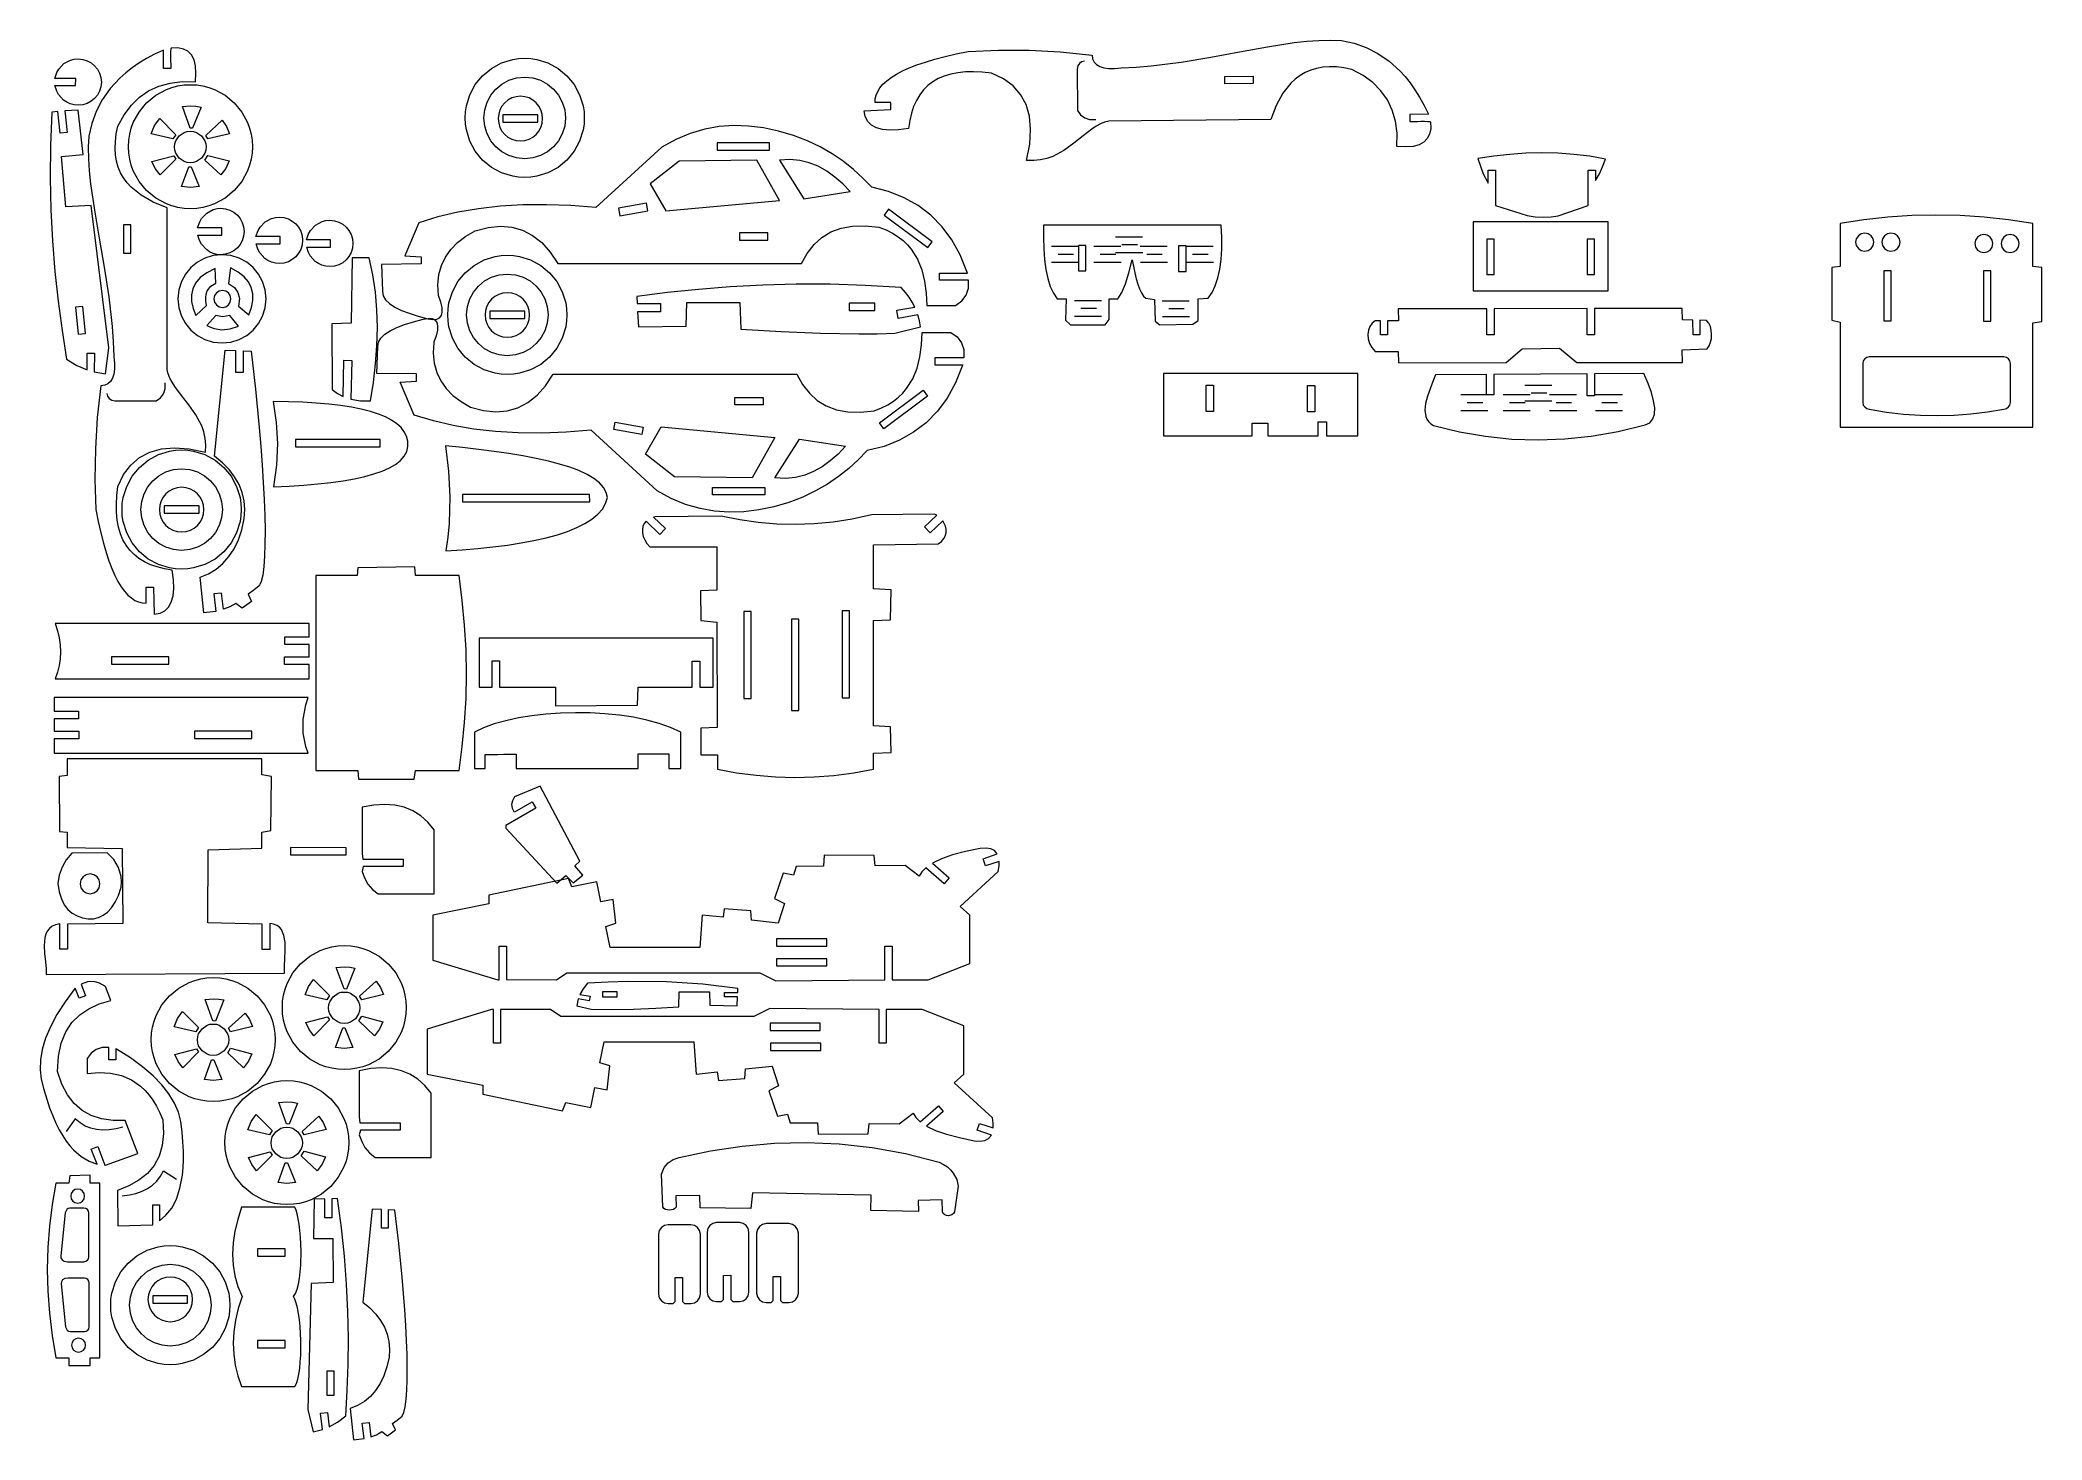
# Model space of a CAD drawing. Header units: millimetres. Extents: x -688 to 954, y -287 to 861.
import ezdxf

# ---------------------------------------------------------------- set-up
doc = ezdxf.new("R2010")
doc.units = ezdxf.units.MM
doc.header["$MEASUREMENT"] = 0
doc.layers.add('Camada 1', color=7, linetype='Continuous')
doc.layers.add('P', color=7, linetype='Continuous')

msp = doc.modelspace()

# ---------------------------------------------------------------- linework, layer by layer
at = {"layer": 'Camada 1', "color": 250, "lineweight": 9}
for points, knots in [([(-630.4259, 581.2274), (-630.4259, 581.2274), (-628.8389, 583.8734), (-628.8389, 583.8734), (-628.8389, 583.8734), (-628.8389, 583.8734), (-627.7289, 587.1554), (-627.7289, 587.1554), (-627.7289, 587.1554), (-627.7289, 587.1554), (-627.1979, 591.3344), (-627.1979, 591.3344), (-627.1979, 591.3344), (-627.1979, 591.3344), (-627.1979, 596.0984), (-627.1979, 596.0984), (-627.1979, 596.0984), (-627.1979, 596.0984), (-627.6239, 601.6544), (-627.6239, 601.6544), (-627.6239, 601.6544), (-627.6239, 601.6544), (-628.1519, 613.9304), (-628.1519, 613.9304), (-628.1519, 613.9304), (-628.1519, 613.9304), (-628.9979, 626.2604), (-628.9979, 626.2604), (-628.9979, 626.2604), (-628.9979, 626.2604), (-631.8569, 650.7614), (-631.8569, 650.7614), (-631.8569, 650.7614), (-631.8569, 650.7614), (-635.6669, 675.1544), (-635.6669, 675.1544), (-635.6669, 675.1544), (-635.6669, 675.1544), (-639.7919, 698.8634), (-639.7919, 698.8634), (-639.7919, 698.8634), (-639.7919, 698.8634), (-643.6559, 721.8284), (-643.6559, 721.8284), (-643.6559, 721.8284), (-643.6559, 721.8284), (-646.7789, 743.5244), (-646.7789, 743.5244), (-646.7789, 743.5244), (-646.7789, 743.5244), (-647.8889, 753.9494), (-647.8889, 753.9494), (-647.8889, 753.9494), (-647.8889, 753.9494), (-648.5249, 763.9484), (-648.5249, 763.9484), (-648.5249, 763.9484), (-648.5249, 763.9484), (-648.6839, 773.4734), (-648.6839, 773.4734), (-648.6839, 773.4734), (-648.6839, 773.4734), (-648.2609, 782.5244), (-648.2609, 782.5244), (-648.2609, 782.5244), (-648.2609, 782.5244), (-645.8249, 792.8414), (-645.8249, 792.8414), (-645.8249, 792.8414), (-645.8249, 792.8414), (-642.2789, 802.7894), (-642.2789, 802.7894), (-642.2789, 802.7894), (-642.2789, 802.7894), (-637.2539, 812.3684), (-637.2539, 812.3684), (-637.2539, 812.3684), (-637.2539, 812.3684), (-630.7979, 821.5754), (-630.7979, 821.5754), (-630.7979, 821.5754), (-630.7979, 821.5754), (-622.7549, 830.2004), (-622.7549, 830.2004), (-622.7549, 830.2004), (-622.7549, 830.2004), (-617.9909, 834.4334), (-617.9909, 834.4334), (-617.9909, 834.4334), (-617.9909, 834.4334), (-612.8069, 838.5104), (-612.8069, 838.5104), (-612.8069, 838.5104), (-612.8069, 838.5104), (-607.0919, 842.3714), (-607.0919, 842.3714), (-607.0919, 842.3714), (-607.0919, 842.3714), (-600.9539, 846.1814), (-600.9539, 846.1814), (-600.9539, 846.1814), (-600.9539, 846.1814), (-594.2309, 849.7814), (-594.2309, 849.7814), (-594.2309, 849.7814), (-594.2309, 849.7814), (-587.0339, 853.2194), (-587.0339, 853.2194), (-587.0339, 853.2194), (-587.0339, 853.2194), (-587.0339, 837.9284), (-587.0339, 837.9284), (-587.0339, 837.9284), (-587.0339, 837.9284), (-580.9499, 837.9284), (-580.9499, 837.9284), (-580.9499, 837.9284), (-580.9499, 837.9284), (-580.9499, 839.1974), (-580.9499, 839.1974), (-580.9499, 839.1974), (-580.9499, 839.1974), (-581.0549, 841.3124), (-581.0549, 841.3124), (-581.0549, 841.3124), (-581.0549, 841.3124), (-581.1089, 844.0664), (-581.1089, 844.0664), (-581.1089, 844.0664), (-581.1089, 844.0664), (-581.2139, 846.9764), (-581.2139, 846.9764), (-581.2139, 846.9764), (-581.2139, 846.9764), (-581.2139, 849.8324), (-581.2139, 849.8324), (-581.2139, 849.8324), (-581.2139, 849.8324), (-581.1089, 852.2684), (-581.1089, 852.2684), (-581.1089, 852.2684), (-581.1089, 852.2684), (-580.8959, 854.0144), (-580.8959, 854.0144), (-580.8959, 854.0144), (-580.8959, 854.0144), (-580.5809, 854.8064), (-580.5809, 854.8064), (-580.5809, 854.8064), (-580.5809, 854.8064), (-575.1809, 854.9144), (-575.1809, 854.9144), (-575.1809, 854.9144), (-575.1809, 854.9144), (-570.6299, 854.0144), (-570.6299, 854.0144), (-570.6299, 854.0144), (-570.6299, 854.0144), (-566.9279, 852.1604), (-566.9279, 852.1604), (-566.9279, 852.1604), (-566.9279, 852.1604), (-564.0179, 849.2504), (-564.0179, 849.2504), (-564.0179, 849.2504), (-564.0179, 849.2504), (-561.8999, 845.2814), (-561.8999, 845.2814), (-561.8999, 845.2814), (-561.8999, 845.2814), (-560.7359, 840.3614), (-560.7359, 840.3614), (-560.7359, 840.3614), (-560.7359, 840.3614), (-560.3129, 834.2744), (-560.3129, 834.2744), (-560.3129, 834.2744), (-560.3129, 834.2744), (-560.7359, 827.1314), (-560.7359, 827.1314), (-560.7359, 827.1314), (-560.7359, 827.1314), (-571.5839, 827.2904), (-571.5839, 827.2904), (-571.5839, 827.2904), (-571.5839, 827.2904), (-581.5859, 826.0724), (-581.5859, 826.0724), (-581.5859, 826.0724), (-581.5859, 826.0724), (-590.7389, 823.5854), (-590.7389, 823.5854), (-590.7389, 823.5854), (-590.7389, 823.5854), (-599.1539, 819.6704), (-599.1539, 819.6704), (-599.1539, 819.6704), (-599.1539, 819.6704), (-606.7199, 814.5374), (-606.7199, 814.5374), (-606.7199, 814.5374), (-606.7199, 814.5374), (-613.3349, 807.9224), (-613.3349, 807.9224), (-613.3349, 807.9224), (-613.3349, 807.9224), (-619.2629, 799.9844), (-619.2629, 799.9844), (-619.2629, 799.9844), (-619.2629, 799.9844), (-624.3419, 790.7774), (-624.3419, 790.7774), (-624.3419, 790.7774), (-624.3419, 790.7774), (-625.6649, 784.3754), (-625.6649, 784.3754), (-625.6649, 784.3754), (-625.6649, 784.3754), (-626.4569, 778.2374), (-626.4569, 778.2374), (-626.4569, 778.2374), (-626.4569, 778.2374), (-626.7239, 772.5224), (-626.7239, 772.5224), (-626.7239, 772.5224), (-626.7239, 772.5224), (-626.3009, 767.0714), (-626.3009, 767.0714), (-626.3009, 767.0714), (-626.3009, 767.0714), (-625.4009, 761.8844), (-625.4009, 761.8844), (-625.4009, 761.8844), (-625.4009, 761.8844), (-624.0779, 757.0184), (-624.0779, 757.0184), (-624.0779, 757.0184), (-624.0779, 757.0184), (-622.1729, 752.5184), (-622.1729, 752.5184), (-622.1729, 752.5184), (-622.1729, 752.5184), (-619.7909, 748.2344), (-619.7909, 748.2344), (-619.7909, 748.2344), (-619.7909, 748.2344), (-616.8809, 744.2654), (-616.8809, 744.2654), (-616.8809, 744.2654), (-616.8809, 744.2654), (-613.4939, 740.6144), (-613.4939, 740.6144), (-613.4939, 740.6144), (-613.4939, 740.6144), (-605.3459, 733.9994), (-605.3459, 733.9994), (-605.3459, 733.9994), (-605.3459, 733.9994), (-595.3949, 728.4434), (-595.3949, 728.4434), (-595.3949, 728.4434), (-595.3949, 728.4434), (-583.8599, 723.8384), (-583.8599, 723.8384), (-583.8599, 723.8384), (-583.8599, 723.8384), (-583.8599, 590.9114), (-583.8599, 590.9114), (-583.8599, 590.9114), (-583.8599, 590.9114), (-583.1189, 587.4194), (-583.1189, 587.4194), (-583.1189, 587.4194), (-583.1189, 587.4194), (-581.7449, 583.9814), (-581.7449, 583.9814), (-581.7449, 583.9814), (-581.7449, 583.9814), (-579.9449, 580.5404), (-579.9449, 580.5404), (-579.9449, 580.5404), (-579.9449, 580.5404), (-577.6169, 577.0484), (-577.6169, 577.0484), (-577.6169, 577.0484), (-577.6169, 577.0484), (-572.1659, 569.7974), (-572.1659, 569.7974), (-572.1659, 569.7974), (-572.1659, 569.7974), (-566.1329, 562.0724), (-566.1329, 562.0724), (-566.1329, 562.0724), (-566.1329, 562.0724), (-560.3129, 553.8164), (-560.3129, 553.8164), (-560.3129, 553.8164), (-560.3129, 553.8164), (-555.5489, 544.7144), (-555.5489, 544.7144), (-555.5489, 544.7144), (-555.5489, 544.7144), (-553.9109, 539.7944), (-553.9109, 539.7944), (-553.9109, 539.7944), (-553.9109, 539.7944), (-552.7439, 534.5564), (-552.7439, 534.5564), (-552.7439, 534.5564), (-552.7439, 534.5564), (-552.2159, 529.1054), (-552.2159, 529.1054), (-552.2159, 529.1054), (-552.2159, 529.1054), (-552.4799, 523.1774), (-552.4799, 523.1774), (-552.4799, 523.1774), (-552.4799, 523.1774), (-565.8149, 525.8234), (-565.8149, 525.8234), (-565.8149, 525.8234), (-565.8149, 525.8234), (-577.8809, 526.7234), (-577.8809, 526.7234), (-577.8809, 526.7234), (-577.8809, 526.7234), (-588.6749, 525.8234), (-588.6749, 525.8234), (-588.6749, 525.8234), (-588.6749, 525.8234), (-598.2539, 523.1774), (-598.2539, 523.1774), (-598.2539, 523.1774), (-598.2539, 523.1774), (-606.7199, 518.8394), (-606.7199, 518.8394), (-606.7199, 518.8394), (-606.7199, 518.8394), (-613.7579, 512.6474), (-613.7579, 512.6474), (-613.7579, 512.6474), (-613.7579, 512.6474), (-619.6859, 504.8174), (-619.6859, 504.8174), (-619.6859, 504.8174), (-619.6859, 504.8174), (-624.3419, 495.1334), (-624.3419, 495.1334), (-624.3419, 495.1334), (-624.3419, 495.1334), (-625.1879, 487.5644), (-625.1879, 487.5644), (-625.1879, 487.5644), (-625.1879, 487.5644), (-625.6109, 480.4214), (-625.6109, 480.4214), (-625.6109, 480.4214), (-625.6109, 480.4214), (-625.5059, 473.7014), (-625.5059, 473.7014), (-625.5059, 473.7014), (-625.5059, 473.7014), (-624.9779, 467.4044), (-624.9779, 467.4044), (-624.9779, 467.4044), (-624.9779, 467.4044), (-623.8139, 461.6354), (-623.8139, 461.6354), (-623.8139, 461.6354), (-623.8139, 461.6354), (-622.2239, 456.2384), (-622.2239, 456.2384), (-622.2239, 456.2384), (-622.2239, 456.2384), (-620.2679, 451.3184), (-620.2679, 451.3184), (-620.2679, 451.3184), (-620.2679, 451.3184), (-617.7269, 446.7674), (-617.7269, 446.7674), (-617.7269, 446.7674), (-617.7269, 446.7674), (-614.6579, 442.7444), (-614.6579, 442.7444), (-614.6579, 442.7444), (-614.6579, 442.7444), (-611.1119, 439.0934), (-611.1119, 439.0934), (-611.1119, 439.0934), (-611.1119, 439.0934), (-607.1429, 435.9194), (-607.1429, 435.9194), (-607.1429, 435.9194), (-607.1429, 435.9194), (-602.6459, 433.1144), (-602.6459, 433.1144), (-602.6459, 433.1144), (-602.6459, 433.1144), (-597.6179, 430.8404), (-597.6179, 430.8404), (-597.6179, 430.8404), (-597.6179, 430.8404), (-592.1669, 428.9864), (-592.1669, 428.9864), (-592.1669, 428.9864), (-592.1669, 428.9864), (-586.1369, 427.5584), (-586.1369, 427.5584), (-586.1369, 427.5584), (-586.1369, 427.5584), (-579.7319, 426.4994), (-579.7319, 426.4994), (-579.7319, 426.4994), (-579.7319, 426.4994), (-578.6759, 418.3514), (-578.6759, 418.3514), (-578.6759, 418.3514), (-578.6759, 418.3514), (-578.5169, 411.3134), (-578.5169, 411.3134), (-578.5169, 411.3134), (-578.5169, 411.3134), (-579.0989, 405.1754), (-579.0989, 405.1754), (-579.0989, 405.1754), (-579.0989, 405.1754), (-580.5809, 400.0934), (-580.5809, 400.0934), (-580.5809, 400.0934), (-580.5809, 400.0934), (-582.8009, 396.0194), (-582.8009, 396.0194), (-582.8009, 396.0194), (-582.8009, 396.0194), (-585.8699, 393.1094), (-585.8699, 393.1094), (-585.8699, 393.1094), (-585.8699, 393.1094), (-589.7879, 391.0994), (-589.7879, 391.0994), (-589.7879, 391.0994), (-589.7879, 391.0994), (-594.5489, 390.1994), (-594.5489, 390.1994), (-594.5489, 390.1994), (-594.5489, 390.1994), (-595.1849, 412.3184), (-595.1849, 412.3184), (-595.1849, 412.3184), (-595.1849, 412.3184), (-601.1639, 412.3184), (-601.1639, 412.3184), (-601.1639, 412.3184), (-601.1639, 412.3184), (-601.1639, 399.1964), (-601.1639, 399.1964), (-601.1639, 399.1964), (-601.1639, 399.1964), (-604.3379, 399.5654), (-604.3379, 399.5654), (-604.3379, 399.5654), (-604.3379, 399.5654), (-607.4069, 400.2524), (-607.4069, 400.2524), (-607.4069, 400.2524), (-607.4069, 400.2524), (-610.4249, 401.5754), (-610.4249, 401.5754), (-610.4249, 401.5754), (-610.4249, 401.5754), (-613.3349, 403.5344), (-613.3349, 403.5344), (-613.3349, 403.5344), (-613.3349, 403.5344), (-616.2449, 405.9674), (-616.2449, 405.9674), (-616.2449, 405.9674), (-616.2449, 405.9674), (-618.9959, 409.0904), (-618.9959, 409.0904), (-618.9959, 409.0904), (-618.9959, 409.0904), (-621.6959, 412.6874), (-621.6959, 412.6874), (-621.6959, 412.6874), (-621.6959, 412.6874), (-624.3419, 416.9744), (-624.3419, 416.9744), (-624.3419, 416.9744), (-624.3419, 416.9744), (-626.8289, 422.0024), (-626.8289, 422.0024), (-626.8289, 422.0024), (-626.8289, 422.0024), (-629.3699, 427.6634), (-629.3699, 427.6634), (-629.3699, 427.6634), (-629.3699, 427.6634), (-631.7489, 433.9094), (-631.7489, 433.9094), (-631.7489, 433.9094), (-631.7489, 433.9094), (-634.0769, 440.8934), (-634.0769, 440.8934), (-634.0769, 440.8934), (-634.0769, 440.8934), (-636.2999, 448.5674), (-636.2999, 448.5674), (-636.2999, 448.5674), (-636.2999, 448.5674), (-638.4179, 457.0844), (-638.4179, 457.0844), (-638.4179, 457.0844), (-638.4179, 457.0844), (-640.4819, 466.1864), (-640.4819, 466.1864), (-640.4819, 466.1864), (-640.4819, 466.1864), (-642.4919, 476.1344), (-642.4919, 476.1344), (-642.4919, 476.1344), (-642.4919, 476.1344), (-643.2869, 500.8994), (-643.2869, 500.8994), (-643.2869, 500.8994), (-643.2869, 500.8994), (-642.8639, 526.0364), (-642.8639, 526.0364), (-642.8639, 526.0364), (-642.8639, 526.0364), (-641.2739, 551.6474), (-641.2739, 551.6474), (-641.2739, 551.6474), (-641.2739, 551.6474), (-638.3639, 577.6304), (-638.3639, 577.6304), (-638.3639, 577.6304), (-638.3639, 577.6304), (-635.1899, 578.1584), (-635.1899, 578.1584), (-635.1899, 578.1584), (-635.1899, 578.1584), (-632.5439, 579.3224), (-632.5439, 579.3224), (-632.5439, 579.3224), (-632.5439, 579.3224), (-630.4259, 581.2274), (-630.4259, 581.2274)], [0, 0, 0, 0, 0.007246377, 0.007246377, 0.007246377, 0.007246377, 0.014492754, 0.014492754, 0.014492754, 0.014492754, 0.02173913, 0.02173913, 0.02173913, 0.02173913, 0.028985507, 0.028985507, 0.028985507, 0.028985507, 0.036231884, 0.036231884, 0.036231884, 0.036231884, 0.043478261, 0.043478261, 0.043478261, 0.043478261, 0.050724638, 0.050724638, 0.050724638, 0.050724638, 0.057971014, 0.057971014, 0.057971014, 0.057971014, 0.065217391, 0.065217391, 0.065217391, 0.065217391, 0.072463768, 0.072463768, 0.072463768, 0.072463768, 0.079710145, 0.079710145, 0.079710145, 0.079710145, 0.086956522, 0.086956522, 0.086956522, 0.086956522, 0.094202899, 0.094202899, 0.094202899, 0.094202899, 0.101449275, 0.101449275, 0.101449275, 0.101449275, 0.108695652, 0.108695652, 0.108695652, 0.108695652, 0.115942029, 0.115942029, 0.115942029, 0.115942029, 0.123188406, 0.123188406, 0.123188406, 0.123188406, 0.130434783, 0.130434783, 0.130434783, 0.130434783, 0.137681159, 0.137681159, 0.137681159, 0.137681159, 0.144927536, 0.144927536, 0.144927536, 0.144927536, 0.152173913, 0.152173913, 0.152173913, 0.152173913, 0.15942029, 0.15942029, 0.15942029, 0.15942029, 0.166666667, 0.166666667, 0.166666667, 0.166666667, 0.173913043, 0.173913043, 0.173913043, 0.173913043, 0.18115942, 0.18115942, 0.18115942, 0.18115942, 0.188405797, 0.188405797, 0.188405797, 0.188405797, 0.195652174, 0.195652174, 0.195652174, 0.195652174, 0.202898551, 0.202898551, 0.202898551, 0.202898551, 0.210144928, 0.210144928, 0.210144928, 0.210144928, 0.217391304, 0.217391304, 0.217391304, 0.217391304, 0.224637681, 0.224637681, 0.224637681, 0.224637681, 0.231884058, 0.231884058, 0.231884058, 0.231884058, 0.239130435, 0.239130435, 0.239130435, 0.239130435, 0.246376812, 0.246376812, 0.246376812, 0.246376812, 0.253623188, 0.253623188, 0.253623188, 0.253623188, 0.260869565, 0.260869565, 0.260869565, 0.260869565, 0.268115942, 0.268115942, 0.268115942, 0.268115942, 0.275362319, 0.275362319, 0.275362319, 0.275362319, 0.282608696, 0.282608696, 0.282608696, 0.282608696, 0.289855072, 0.289855072, 0.289855072, 0.289855072, 0.297101449, 0.297101449, 0.297101449, 0.297101449, 0.304347826, 0.304347826, 0.304347826, 0.304347826, 0.311594203, 0.311594203, 0.311594203, 0.311594203, 0.31884058, 0.31884058, 0.31884058, 0.31884058, 0.326086957, 0.326086957, 0.326086957, 0.326086957, 0.333333333, 0.333333333, 0.333333333, 0.333333333, 0.34057971, 0.34057971, 0.34057971, 0.34057971, 0.347826087, 0.347826087, 0.347826087, 0.347826087, 0.355072464, 0.355072464, 0.355072464, 0.355072464, 0.362318841, 0.362318841, 0.362318841, 0.362318841, 0.369565217, 0.369565217, 0.369565217, 0.369565217, 0.376811594, 0.376811594, 0.376811594, 0.376811594, 0.384057971, 0.384057971, 0.384057971, 0.384057971, 0.391304348, 0.391304348, 0.391304348, 0.391304348, 0.398550725, 0.398550725, 0.398550725, 0.398550725, 0.405797101, 0.405797101, 0.405797101, 0.405797101, 0.413043478, 0.413043478, 0.413043478, 0.413043478, 0.420289855, 0.420289855, 0.420289855, 0.420289855, 0.427536232, 0.427536232, 0.427536232, 0.427536232, 0.434782609, 0.434782609, 0.434782609, 0.434782609, 0.442028986, 0.442028986, 0.442028986, 0.442028986, 0.449275362, 0.449275362, 0.449275362, 0.449275362, 0.456521739, 0.456521739, 0.456521739, 0.456521739, 0.463768116, 0.463768116, 0.463768116, 0.463768116, 0.471014493, 0.471014493, 0.471014493, 0.471014493, 0.47826087, 0.47826087, 0.47826087, 0.47826087, 0.485507246, 0.485507246, 0.485507246, 0.485507246, 0.492753623, 0.492753623, 0.492753623, 0.492753623, 0.5, 0.5, 0.5, 0.5, 0.507246377, 0.507246377, 0.507246377, 0.507246377, 0.514492754, 0.514492754, 0.514492754, 0.514492754, 0.52173913, 0.52173913, 0.52173913, 0.52173913, 0.528985507, 0.528985507, 0.528985507, 0.528985507, 0.536231884, 0.536231884, 0.536231884, 0.536231884, 0.543478261, 0.543478261, 0.543478261, 0.543478261, 0.550724638, 0.550724638, 0.550724638, 0.550724638, 0.557971014, 0.557971014, 0.557971014, 0.557971014, 0.565217391, 0.565217391, 0.565217391, 0.565217391, 0.572463768, 0.572463768, 0.572463768, 0.572463768, 0.579710145, 0.579710145, 0.579710145, 0.579710145, 0.586956522, 0.586956522, 0.586956522, 0.586956522, 0.594202899, 0.594202899, 0.594202899, 0.594202899, 0.601449275, 0.601449275, 0.601449275, 0.601449275, 0.608695652, 0.608695652, 0.608695652, 0.608695652, 0.615942029, 0.615942029, 0.615942029, 0.615942029, 0.623188406, 0.623188406, 0.623188406, 0.623188406, 0.630434783, 0.630434783, 0.630434783, 0.630434783, 0.637681159, 0.637681159, 0.637681159, 0.637681159, 0.644927536, 0.644927536, 0.644927536, 0.644927536, 0.652173913, 0.652173913, 0.652173913, 0.652173913, 0.65942029, 0.65942029, 0.65942029, 0.65942029, 0.666666667, 0.666666667, 0.666666667, 0.666666667, 0.673913043, 0.673913043, 0.673913043, 0.673913043, 0.68115942, 0.68115942, 0.68115942, 0.68115942, 0.688405797, 0.688405797, 0.688405797, 0.688405797, 0.695652174, 0.695652174, 0.695652174, 0.695652174, 0.702898551, 0.702898551, 0.702898551, 0.702898551, 0.710144928, 0.710144928, 0.710144928, 0.710144928, 0.717391304, 0.717391304, 0.717391304, 0.717391304, 0.724637681, 0.724637681, 0.724637681, 0.724637681, 0.731884058, 0.731884058, 0.731884058, 0.731884058, 0.739130435, 0.739130435, 0.739130435, 0.739130435, 0.746376812, 0.746376812, 0.746376812, 0.746376812, 0.753623188, 0.753623188, 0.753623188, 0.753623188, 0.760869565, 0.760869565, 0.760869565, 0.760869565, 0.768115942, 0.768115942, 0.768115942, 0.768115942, 0.775362319, 0.775362319, 0.775362319, 0.775362319, 0.782608696, 0.782608696, 0.782608696, 0.782608696, 0.789855072, 0.789855072, 0.789855072, 0.789855072, 0.797101449, 0.797101449, 0.797101449, 0.797101449, 0.804347826, 0.804347826, 0.804347826, 0.804347826, 0.811594203, 0.811594203, 0.811594203, 0.811594203, 0.81884058, 0.81884058, 0.81884058, 0.81884058, 0.826086957, 0.826086957, 0.826086957, 0.826086957, 0.833333333, 0.833333333, 0.833333333, 0.833333333, 0.84057971, 0.84057971, 0.84057971, 0.84057971, 0.847826087, 0.847826087, 0.847826087, 0.847826087, 0.855072464, 0.855072464, 0.855072464, 0.855072464, 0.862318841, 0.862318841, 0.862318841, 0.862318841, 0.869565217, 0.869565217, 0.869565217, 0.869565217, 0.876811594, 0.876811594, 0.876811594, 0.876811594, 0.884057971, 0.884057971, 0.884057971, 0.884057971, 0.891304348, 0.891304348, 0.891304348, 0.891304348, 0.898550725, 0.898550725, 0.898550725, 0.898550725, 0.905797101, 0.905797101, 0.905797101, 0.905797101, 0.913043478, 0.913043478, 0.913043478, 0.913043478, 0.920289855, 0.920289855, 0.920289855, 0.920289855, 0.927536232, 0.927536232, 0.927536232, 0.927536232, 0.934782609, 0.934782609, 0.934782609, 0.934782609, 0.942028986, 0.942028986, 0.942028986, 0.942028986, 0.949275362, 0.949275362, 0.949275362, 0.949275362, 0.956521739, 0.956521739, 0.956521739, 0.956521739, 0.963768116, 0.963768116, 0.963768116, 0.963768116, 0.971014493, 0.971014493, 0.971014493, 0.971014493, 0.97826087, 0.97826087, 0.97826087, 0.97826087, 0.985507246, 0.985507246, 0.985507246, 0.985507246, 1, 1, 1, 1]), ([(160.0045, 776.668), (160.0045, 776.668), (167.6664, 782.7808), (167.6664, 782.7808), (167.6664, 782.7808), (167.6664, 782.7808), (174.8064, 788.3063), (174.8064, 788.3063), (174.8064, 788.3063), (174.8064, 788.3063), (178.3281, 790.6709), (178.3281, 790.6709), (178.3281, 790.6709), (178.3281, 790.6709), (181.8001, 792.6121), (181.8001, 792.6121), (181.8001, 792.6121), (181.8001, 792.6121), (185.1732, 793.9702), (185.1732, 793.9702), (185.1732, 793.9702), (185.1732, 793.9702), (188.6573, 794.7474), (188.6573, 794.7474), (188.6573, 794.7474), (188.6573, 794.7474), (321.6312, 796.1278), (321.6312, 796.1278), (321.6312, 796.1278), (321.6312, 796.1278), (326.1126, 807.761), (326.1126, 807.761), (326.1126, 807.761), (326.1126, 807.761), (331.5686, 817.7151), (331.5686, 817.7151), (331.5686, 817.7151), (331.5686, 817.7151), (338.0441, 825.9848), (338.0441, 825.9848), (338.0441, 825.9848), (338.0441, 825.9848), (341.6603, 829.3555), (341.6603, 829.3555), (341.6603, 829.3555), (341.6603, 829.3555), (345.5983, 832.3606), (345.5983, 832.3606), (345.5983, 832.3606), (345.5983, 832.3606), (349.8574, 834.7869), (349.8574, 834.7869), (349.8574, 834.7869), (349.8574, 834.7869), (354.3889, 836.685), (354.3889, 836.685), (354.3889, 836.685), (354.3889, 836.685), (359.1924, 838.112), (359.1924, 838.112), (359.1924, 838.112), (359.1924, 838.112), (364.3667, 839.0657), (364.3667, 839.0657), (364.3667, 839.0657), (364.3667, 839.0657), (369.8136, 839.4913), (369.8136, 839.4913), (369.8136, 839.4913), (369.8136, 839.4913), (375.531, 839.2866), (375.531, 839.2866), (375.531, 839.2866), (375.531, 839.2866), (381.623, 838.5548), (381.623, 838.5548), (381.623, 838.5548), (381.623, 838.5548), (388.0924, 837.2989), (388.0924, 837.2989), (388.0924, 837.2989), (388.0924, 837.2989), (397.3546, 832.3158), (397.3546, 832.3158), (397.3546, 832.3158), (397.3546, 832.3158), (405.3501, 826.5245), (405.3501, 826.5245), (405.3501, 826.5245), (405.3501, 826.5245), (411.9841, 819.819), (411.9841, 819.819), (411.9841, 819.819), (411.9841, 819.819), (417.2458, 812.3612), (417.2458, 812.3612), (417.2458, 812.3612), (417.2458, 812.3612), (421.1969, 803.9868), (421.1969, 803.9868), (421.1969, 803.9868), (421.1969, 803.9868), (423.8838, 794.8582), (423.8838, 794.8582), (423.8838, 794.8582), (423.8838, 794.8582), (425.1516, 784.8718), (425.1516, 784.8718), (425.1516, 784.8718), (425.1516, 784.8718), (425.1052, 774.0227), (425.1052, 774.0227), (425.1052, 774.0227), (425.1052, 774.0227), (432.2547, 773.7249), (432.2547, 773.7249), (432.2547, 773.7249), (432.2547, 773.7249), (438.3885, 774.1606), (438.3885, 774.1606), (438.3885, 774.1606), (438.3885, 774.1606), (443.295, 775.4806), (443.295, 775.4806), (443.295, 775.4806), (443.295, 775.4806), (447.2424, 777.5857), (447.2424, 777.5857), (447.2424, 777.5857), (447.2424, 777.5857), (450.017, 780.5247), (450.017, 780.5247), (450.017, 780.5247), (450.017, 780.5247), (451.9375, 784.2498), (451.9375, 784.2498), (451.9375, 784.2498), (451.9375, 784.2498), (452.7878, 788.7559), (452.7878, 788.7559), (452.7878, 788.7559), (452.7878, 788.7559), (452.6807, 794.1521), (452.6807, 794.1521), (452.6807, 794.1521), (452.6807, 794.1521), (451.8825, 794.4618), (451.8825, 794.4618), (451.8825, 794.4618), (451.8825, 794.4618), (450.1344, 794.6567), (450.1344, 794.6567), (450.1344, 794.6567), (450.1344, 794.6567), (447.7004, 794.7364), (447.7004, 794.7364), (447.7004, 794.7364), (447.7004, 794.7364), (444.7906, 794.7062), (444.7906, 794.7062), (444.7906, 794.7062), (444.7906, 794.7062), (441.8777, 794.676), (441.8777, 794.676), (441.8777, 794.676), (441.8777, 794.676), (439.1819, 794.543), (439.1819, 794.543), (439.1819, 794.543), (439.1819, 794.543), (436.9596, 794.4659), (436.9596, 794.4659), (436.9596, 794.4659), (436.9596, 794.4659), (435.6907, 794.4527), (435.6907, 794.4527), (435.6907, 794.4527), (435.6907, 794.4527), (435.6286, 800.4314), (435.6286, 800.4314), (435.6286, 800.4314), (435.6286, 800.4314), (450.9728, 800.5907), (450.9728, 800.5907), (450.9728, 800.5907), (450.9728, 800.5907), (447.3523, 807.7505), (447.3523, 807.7505), (447.3523, 807.7505), (447.3523, 807.7505), (443.7367, 814.4333), (443.7367, 814.4333), (443.7367, 814.4333), (443.7367, 814.4333), (439.8621, 820.6394), (439.8621, 820.6394), (439.8621, 820.6394), (439.8621, 820.6394), (435.9431, 826.2061), (435.9431, 826.2061), (435.9431, 826.2061), (435.9431, 826.2061), (431.8119, 831.4045), (431.8119, 831.4045), (431.8119, 831.4045), (431.8119, 831.4045), (427.5843, 836.0678), (427.5843, 836.0678), (427.5843, 836.0678), (427.5843, 836.0678), (418.8211, 844.1283), (418.8211, 844.1283), (418.8211, 844.1283), (418.8211, 844.1283), (409.5476, 850.4884), (409.5476, 850.4884), (409.5476, 850.4884), (409.5476, 850.4884), (399.918, 855.3087), (399.918, 855.3087), (399.918, 855.3087), (399.918, 855.3087), (389.9332, 858.8052), (389.9332, 858.8052), (389.9332, 858.8052), (389.9332, 858.8052), (379.5921, 861.077), (379.5921, 861.077), (379.5921, 861.077), (379.5921, 861.077), (370.5371, 861.409), (370.5371, 861.409), (370.5371, 861.409), (370.5371, 861.409), (361.0143, 861.1511), (361.0143, 861.1511), (361.0143, 861.1511), (361.0143, 861.1511), (351.0224, 860.4114), (351.0224, 860.4114), (351.0224, 860.4114), (351.0224, 860.4114), (340.6624, 859.2988), (340.6624, 859.2988), (340.6624, 859.2988), (340.6624, 859.2988), (318.946, 855.9502), (318.946, 855.9502), (318.946, 855.9502), (318.946, 855.9502), (296.0224, 851.848), (296.0224, 851.848), (296.0224, 851.848), (296.0224, 851.848), (272.3076, 847.3686), (272.3076, 847.3686), (272.3076, 847.3686), (272.3076, 847.3686), (248.0065, 843.3061), (248.0065, 843.3061), (248.0065, 843.3061), (248.0065, 843.3061), (223.4824, 840.1953), (223.4824, 840.1953), (223.4824, 840.1953), (223.4824, 840.1953), (211.2164, 839.168), (211.2164, 839.168), (211.2164, 839.168), (211.2164, 839.168), (198.892, 838.563), (198.892, 838.563), (198.892, 838.563), (198.892, 838.563), (193.4487, 838.0835), (193.4487, 838.0835), (193.4487, 838.0835), (193.4487, 838.0835), (188.5794, 838.0869), (188.5794, 838.0869), (188.5794, 838.0869), (188.5794, 838.0869), (184.5506, 838.6271), (184.5506, 838.6271), (184.5506, 838.6271), (184.5506, 838.6271), (181.2068, 839.6515), (181.2068, 839.6515), (181.2068, 839.6515), (181.2068, 839.6515), (178.5985, 841.2115), (178.5985, 841.2115), (178.5985, 841.2115), (178.5985, 841.2115), (176.6176, 843.306), (176.6176, 843.306), (176.6176, 843.306), (176.6176, 843.306), (175.4267, 845.8888), (175.4267, 845.8888), (175.4267, 845.8888), (175.4267, 845.8888), (174.9168, 849.0577), (174.9168, 849.0577), (174.9168, 849.0577), (174.9168, 849.0577), (148.8534, 851.7513), (148.8534, 851.7513), (148.8534, 851.7513), (148.8534, 851.7513), (123.2778, 853.1268), (123.2778, 853.1268), (123.2778, 853.1268), (123.2778, 853.1268), (98.0879, 853.1804), (98.0879, 853.1804), (98.0879, 853.1804), (98.0879, 853.1804), (73.2814, 852.1308), (73.2814, 852.1308), (73.2814, 852.1308), (73.2814, 852.1308), (63.4053, 850.0692), (63.4053, 850.0692), (63.4053, 850.0692), (63.4053, 850.0692), (54.2747, 847.8593), (54.2747, 847.8593), (54.2747, 847.8593), (54.2747, 847.8593), (45.8822, 845.654), (45.8822, 845.654), (45.8822, 845.654), (45.8822, 845.654), (38.2317, 843.3515), (38.2317, 843.3515), (38.2317, 843.3515), (38.2317, 843.3515), (31.2717, 841.0051), (31.2717, 841.0051), (31.2717, 841.0051), (31.2717, 841.0051), (24.9997, 838.5579), (24.9997, 838.5579), (24.9997, 838.5579), (24.9997, 838.5579), (19.4158, 836.0128), (19.4158, 836.0128), (19.4158, 836.0128), (19.4158, 836.0128), (14.418, 833.3688), (14.418, 833.3688), (14.418, 833.3688), (14.418, 833.3688), (10.1587, 830.6784), (10.1587, 830.6784), (10.1587, 830.6784), (10.1587, 830.6784), (6.4279, 827.9395), (6.4279, 827.9395), (6.4279, 827.9395), (6.4279, 827.9395), (3.3882, 825.1028), (3.3882, 825.1028), (3.3882, 825.1028), (3.3882, 825.1028), (0.931, 822.2211), (0.931, 822.2211), (0.931, 822.2211), (0.931, 822.2211), (-0.9437, 819.2915), (-0.9437, 819.2915), (-0.9437, 819.2915), (-0.9437, 819.2915), (-2.1813, 816.2605), (-2.1813, 816.2605), (-2.1813, 816.2605), (-2.1813, 816.2605), (-2.9449, 813.2374), (-2.9449, 813.2374), (-2.9449, 813.2374), (-2.9449, 813.2374), (-3.1219, 810.0584), (-3.1219, 810.0584), (-3.1219, 810.0584), (-3.1219, 810.0584), (9.8943, 810.1935), (9.8943, 810.1935), (9.8943, 810.1935), (9.8943, 810.1935), (9.9559, 804.2689), (9.9559, 804.2689), (9.9559, 804.2689), (9.9559, 804.2689), (-12.1008, 803.3529), (-12.1008, 803.3529), (-12.1008, 803.3529), (-12.1008, 803.3529), (-11.1004, 798.599), (-11.1004, 798.599), (-11.1004, 798.599), (-11.1004, 798.599), (-9.1543, 794.65), (-9.1543, 794.65), (-9.1543, 794.65), (-9.1543, 794.65), (-6.1046, 791.6125), (-6.1046, 791.6125), (-6.1046, 791.6125), (-6.1046, 791.6125), (-2.0618, 789.4313), (-2.0618, 789.4313), (-2.0618, 789.4313), (-2.0618, 789.4313), (2.9808, 788.0556), (2.9808, 788.0556), (2.9808, 788.0556), (2.9808, 788.0556), (9.0711, 787.4828), (9.0711, 787.4828), (9.0711, 787.4828), (9.0711, 787.4828), (16.2145, 787.7699), (16.2145, 787.7699), (16.2145, 787.7699), (16.2145, 787.7699), (24.405, 788.914), (24.405, 788.914), (24.405, 788.914), (24.405, 788.914), (25.289, 795.3796), (25.289, 795.3796), (25.289, 795.3796), (25.289, 795.3796), (26.7628, 801.3742), (26.7628, 801.3742), (26.7628, 801.3742), (26.7628, 801.3742), (28.5026, 806.8945), (28.5026, 806.8945), (28.5026, 806.8945), (28.5026, 806.8945), (30.7788, 811.8924), (30.7788, 811.8924), (30.7788, 811.8924), (30.7788, 811.8924), (33.4854, 816.4718), (33.4854, 816.4718), (33.4854, 816.4718), (33.4854, 816.4718), (36.6181, 820.4735), (36.6181, 820.4735), (36.6181, 820.4735), (36.6181, 820.4735), (40.1786, 824.0027), (40.1786, 824.0027), (40.1786, 824.0027), (40.1786, 824.0027), (44.1696, 827.1133), (44.1696, 827.1133), (44.1696, 827.1133), (44.1696, 827.1133), (48.6934, 829.7554), (48.6934, 829.7554), (48.6934, 829.7554), (48.6934, 829.7554), (53.5928, 831.7623), (53.5928, 831.7623), (53.5928, 831.7623), (53.5928, 831.7623), (58.976, 833.4083), (58.976, 833.4083), (58.976, 833.4083), (58.976, 833.4083), (64.7302, 834.5781), (64.7302, 834.5781), (64.7302, 834.5781), (64.7302, 834.5781), (71.0208, 835.2254), (71.0208, 835.2254), (71.0208, 835.2254), (71.0208, 835.2254), (77.7399, 835.3492), (77.7399, 835.3492), (77.7399, 835.3492), (77.7399, 835.3492), (84.8899, 835.0004), (84.8899, 835.0004), (84.8899, 835.0004), (84.8899, 835.0004), (92.4643, 834.23), (92.4643, 834.23), (92.4643, 834.23), (92.4643, 834.23), (102.1427, 829.6202), (102.1427, 829.6202), (102.1427, 829.6202), (102.1427, 829.6202), (110.0872, 823.8313), (110.0872, 823.8313), (110.0872, 823.8313), (110.0872, 823.8313), (116.353, 816.75), (116.353, 816.75), (116.353, 816.75), (116.353, 816.75), (120.78, 808.4885), (120.78, 808.4885), (120.78, 808.4885), (120.78, 808.4885), (123.5234, 798.8325), (123.5234, 798.8325), (123.5234, 798.8325), (123.5234, 798.8325), (124.5354, 788.0484), (124.5354, 788.0484), (124.5354, 788.0484), (124.5354, 788.0484), (123.7607, 775.9737), (123.7607, 775.9737), (123.7607, 775.9737), (123.7607, 775.9737), (121.2563, 762.612), (121.2563, 762.612), (121.2563, 762.612), (121.2563, 762.612), (127.1832, 762.4605), (127.1832, 762.4605), (127.1832, 762.4605), (127.1832, 762.4605), (132.6289, 762.9941), (132.6289, 762.9941), (132.6289, 762.9941), (132.6289, 762.9941), (137.8546, 764.2124), (137.8546, 764.2124), (137.8546, 764.2124), (137.8546, 764.2124), (142.7597, 765.9584), (142.7597, 765.9584), (142.7597, 765.9584), (142.7597, 765.9584), (151.8628, 770.8141), (151.8628, 770.8141), (151.8628, 770.8141), (151.8628, 770.8141), (160.0045, 776.668), (160.0045, 776.668)], [0, 0, 0, 0, 0.007246377, 0.007246377, 0.007246377, 0.007246377, 0.014492754, 0.014492754, 0.014492754, 0.014492754, 0.02173913, 0.02173913, 0.02173913, 0.02173913, 0.028985507, 0.028985507, 0.028985507, 0.028985507, 0.036231884, 0.036231884, 0.036231884, 0.036231884, 0.043478261, 0.043478261, 0.043478261, 0.043478261, 0.050724638, 0.050724638, 0.050724638, 0.050724638, 0.057971014, 0.057971014, 0.057971014, 0.057971014, 0.065217391, 0.065217391, 0.065217391, 0.065217391, 0.072463768, 0.072463768, 0.072463768, 0.072463768, 0.079710145, 0.079710145, 0.079710145, 0.079710145, 0.086956522, 0.086956522, 0.086956522, 0.086956522, 0.094202899, 0.094202899, 0.094202899, 0.094202899, 0.101449275, 0.101449275, 0.101449275, 0.101449275, 0.108695652, 0.108695652, 0.108695652, 0.108695652, 0.115942029, 0.115942029, 0.115942029, 0.115942029, 0.123188406, 0.123188406, 0.123188406, 0.123188406, 0.130434783, 0.130434783, 0.130434783, 0.130434783, 0.137681159, 0.137681159, 0.137681159, 0.137681159, 0.144927536, 0.144927536, 0.144927536, 0.144927536, 0.152173913, 0.152173913, 0.152173913, 0.152173913, 0.15942029, 0.15942029, 0.15942029, 0.15942029, 0.166666667, 0.166666667, 0.166666667, 0.166666667, 0.173913043, 0.173913043, 0.173913043, 0.173913043, 0.18115942, 0.18115942, 0.18115942, 0.18115942, 0.188405797, 0.188405797, 0.188405797, 0.188405797, 0.195652174, 0.195652174, 0.195652174, 0.195652174, 0.202898551, 0.202898551, 0.202898551, 0.202898551, 0.210144928, 0.210144928, 0.210144928, 0.210144928, 0.217391304, 0.217391304, 0.217391304, 0.217391304, 0.224637681, 0.224637681, 0.224637681, 0.224637681, 0.231884058, 0.231884058, 0.231884058, 0.231884058, 0.239130435, 0.239130435, 0.239130435, 0.239130435, 0.246376812, 0.246376812, 0.246376812, 0.246376812, 0.253623188, 0.253623188, 0.253623188, 0.253623188, 0.260869565, 0.260869565, 0.260869565, 0.260869565, 0.268115942, 0.268115942, 0.268115942, 0.268115942, 0.275362319, 0.275362319, 0.275362319, 0.275362319, 0.282608696, 0.282608696, 0.282608696, 0.282608696, 0.289855072, 0.289855072, 0.289855072, 0.289855072, 0.297101449, 0.297101449, 0.297101449, 0.297101449, 0.304347826, 0.304347826, 0.304347826, 0.304347826, 0.311594203, 0.311594203, 0.311594203, 0.311594203, 0.31884058, 0.31884058, 0.31884058, 0.31884058, 0.326086957, 0.326086957, 0.326086957, 0.326086957, 0.333333333, 0.333333333, 0.333333333, 0.333333333, 0.34057971, 0.34057971, 0.34057971, 0.34057971, 0.347826087, 0.347826087, 0.347826087, 0.347826087, 0.355072464, 0.355072464, 0.355072464, 0.355072464, 0.362318841, 0.362318841, 0.362318841, 0.362318841, 0.369565217, 0.369565217, 0.369565217, 0.369565217, 0.376811594, 0.376811594, 0.376811594, 0.376811594, 0.384057971, 0.384057971, 0.384057971, 0.384057971, 0.391304348, 0.391304348, 0.391304348, 0.391304348, 0.398550725, 0.398550725, 0.398550725, 0.398550725, 0.405797101, 0.405797101, 0.405797101, 0.405797101, 0.413043478, 0.413043478, 0.413043478, 0.413043478, 0.420289855, 0.420289855, 0.420289855, 0.420289855, 0.427536232, 0.427536232, 0.427536232, 0.427536232, 0.434782609, 0.434782609, 0.434782609, 0.434782609, 0.442028986, 0.442028986, 0.442028986, 0.442028986, 0.449275362, 0.449275362, 0.449275362, 0.449275362, 0.456521739, 0.456521739, 0.456521739, 0.456521739, 0.463768116, 0.463768116, 0.463768116, 0.463768116, 0.471014493, 0.471014493, 0.471014493, 0.471014493, 0.47826087, 0.47826087, 0.47826087, 0.47826087, 0.485507246, 0.485507246, 0.485507246, 0.485507246, 0.492753623, 0.492753623, 0.492753623, 0.492753623, 0.5, 0.5, 0.5, 0.5, 0.507246377, 0.507246377, 0.507246377, 0.507246377, 0.514492754, 0.514492754, 0.514492754, 0.514492754, 0.52173913, 0.52173913, 0.52173913, 0.52173913, 0.528985507, 0.528985507, 0.528985507, 0.528985507, 0.536231884, 0.536231884, 0.536231884, 0.536231884, 0.543478261, 0.543478261, 0.543478261, 0.543478261, 0.550724638, 0.550724638, 0.550724638, 0.550724638, 0.557971014, 0.557971014, 0.557971014, 0.557971014, 0.565217391, 0.565217391, 0.565217391, 0.565217391, 0.572463768, 0.572463768, 0.572463768, 0.572463768, 0.579710145, 0.579710145, 0.579710145, 0.579710145, 0.586956522, 0.586956522, 0.586956522, 0.586956522, 0.594202899, 0.594202899, 0.594202899, 0.594202899, 0.601449275, 0.601449275, 0.601449275, 0.601449275, 0.608695652, 0.608695652, 0.608695652, 0.608695652, 0.615942029, 0.615942029, 0.615942029, 0.615942029, 0.623188406, 0.623188406, 0.623188406, 0.623188406, 0.630434783, 0.630434783, 0.630434783, 0.630434783, 0.637681159, 0.637681159, 0.637681159, 0.637681159, 0.644927536, 0.644927536, 0.644927536, 0.644927536, 0.652173913, 0.652173913, 0.652173913, 0.652173913, 0.65942029, 0.65942029, 0.65942029, 0.65942029, 0.666666667, 0.666666667, 0.666666667, 0.666666667, 0.673913043, 0.673913043, 0.673913043, 0.673913043, 0.68115942, 0.68115942, 0.68115942, 0.68115942, 0.688405797, 0.688405797, 0.688405797, 0.688405797, 0.695652174, 0.695652174, 0.695652174, 0.695652174, 0.702898551, 0.702898551, 0.702898551, 0.702898551, 0.710144928, 0.710144928, 0.710144928, 0.710144928, 0.717391304, 0.717391304, 0.717391304, 0.717391304, 0.724637681, 0.724637681, 0.724637681, 0.724637681, 0.731884058, 0.731884058, 0.731884058, 0.731884058, 0.739130435, 0.739130435, 0.739130435, 0.739130435, 0.746376812, 0.746376812, 0.746376812, 0.746376812, 0.753623188, 0.753623188, 0.753623188, 0.753623188, 0.760869565, 0.760869565, 0.760869565, 0.760869565, 0.768115942, 0.768115942, 0.768115942, 0.768115942, 0.775362319, 0.775362319, 0.775362319, 0.775362319, 0.782608696, 0.782608696, 0.782608696, 0.782608696, 0.789855072, 0.789855072, 0.789855072, 0.789855072, 0.797101449, 0.797101449, 0.797101449, 0.797101449, 0.804347826, 0.804347826, 0.804347826, 0.804347826, 0.811594203, 0.811594203, 0.811594203, 0.811594203, 0.81884058, 0.81884058, 0.81884058, 0.81884058, 0.826086957, 0.826086957, 0.826086957, 0.826086957, 0.833333333, 0.833333333, 0.833333333, 0.833333333, 0.84057971, 0.84057971, 0.84057971, 0.84057971, 0.847826087, 0.847826087, 0.847826087, 0.847826087, 0.855072464, 0.855072464, 0.855072464, 0.855072464, 0.862318841, 0.862318841, 0.862318841, 0.862318841, 0.869565217, 0.869565217, 0.869565217, 0.869565217, 0.876811594, 0.876811594, 0.876811594, 0.876811594, 0.884057971, 0.884057971, 0.884057971, 0.884057971, 0.891304348, 0.891304348, 0.891304348, 0.891304348, 0.898550725, 0.898550725, 0.898550725, 0.898550725, 0.905797101, 0.905797101, 0.905797101, 0.905797101, 0.913043478, 0.913043478, 0.913043478, 0.913043478, 0.920289855, 0.920289855, 0.920289855, 0.920289855, 0.927536232, 0.927536232, 0.927536232, 0.927536232, 0.934782609, 0.934782609, 0.934782609, 0.934782609, 0.942028986, 0.942028986, 0.942028986, 0.942028986, 0.949275362, 0.949275362, 0.949275362, 0.949275362, 0.956521739, 0.956521739, 0.956521739, 0.956521739, 0.963768116, 0.963768116, 0.963768116, 0.963768116, 0.971014493, 0.971014493, 0.971014493, 0.971014493, 0.97826087, 0.97826087, 0.97826087, 0.97826087, 0.985507246, 0.985507246, 0.985507246, 0.985507246, 1, 1, 1, 1]), ([(-674.5873, 819.5364), (-674.5873, 819.5364), (-673.0513, 816.6804), (-673.0513, 816.6804), (-673.0513, 816.6804), (-673.0513, 816.6804), (-668.9263, 812.0754), (-668.9263, 812.0754), (-668.9263, 812.0754), (-668.9263, 812.0754), (-666.3313, 810.3294), (-666.3313, 810.3294), (-666.3313, 810.3294), (-666.3313, 810.3294), (-663.4753, 809.0064), (-663.4753, 809.0064), (-663.4753, 809.0064), (-663.4753, 809.0064), (-660.2983, 808.2114), (-660.2983, 808.2114), (-660.2983, 808.2114), (-660.2983, 808.2114), (-657.0193, 807.8964), (-657.0193, 807.8964), (-657.0193, 807.8964), (-657.0193, 807.8964), (-653.2093, 808.2654), (-653.2093, 808.2654), (-653.2093, 808.2654), (-653.2093, 808.2654), (-649.6093, 809.3754), (-649.6093, 809.3754), (-649.6093, 809.3754), (-649.6093, 809.3754), (-646.4353, 811.1244), (-646.4353, 811.1244), (-646.4353, 811.1244), (-646.4353, 811.1244), (-643.5253, 813.4524), (-643.5253, 813.4524), (-643.5253, 813.4524), (-643.5253, 813.4524), (-641.2483, 816.2544), (-641.2483, 816.2544), (-641.2483, 816.2544), (-641.2483, 816.2544), (-639.5023, 819.4314), (-639.5023, 819.4314), (-639.5023, 819.4314), (-639.5023, 819.4314), (-638.3923, 823.0824), (-638.3923, 823.0824), (-638.3923, 823.0824), (-638.3923, 823.0824), (-637.9693, 826.9464), (-637.9693, 826.9464), (-637.9693, 826.9464), (-637.9693, 826.9464), (-638.3923, 830.7024), (-638.3923, 830.7024), (-638.3923, 830.7024), (-638.3923, 830.7024), (-639.5023, 834.2994), (-639.5023, 834.2994), (-639.5023, 834.2994), (-639.5023, 834.2994), (-641.2483, 837.5814), (-641.2483, 837.5814), (-641.2483, 837.5814), (-641.2483, 837.5814), (-643.5253, 840.3324), (-643.5253, 840.3324), (-643.5253, 840.3324), (-643.5253, 840.3324), (-646.4353, 842.7144), (-646.4353, 842.7144), (-646.4353, 842.7144), (-646.4353, 842.7144), (-649.6093, 844.4604), (-649.6093, 844.4604), (-649.6093, 844.4604), (-649.6093, 844.4604), (-653.2093, 845.5704), (-653.2093, 845.5704), (-653.2093, 845.5704), (-653.2093, 845.5704), (-657.0193, 845.9964), (-657.0193, 845.9964), (-657.0193, 845.9964), (-657.0193, 845.9964), (-660.1933, 845.7294), (-660.1933, 845.7294), (-660.1933, 845.7294), (-660.1933, 845.7294), (-663.3163, 844.9374), (-663.3163, 844.9374), (-663.3163, 844.9374), (-663.3163, 844.9374), (-668.6593, 842.0274), (-668.6593, 842.0274), (-668.6593, 842.0274), (-668.6593, 842.0274), (-672.8413, 837.5814), (-672.8413, 837.5814), (-672.8413, 837.5814), (-672.8413, 837.5814), (-674.3743, 834.8814), (-674.3743, 834.8814), (-674.3743, 834.8814), (-674.3743, 834.8814), (-676.2129, 829.8158), (-676.2129, 829.8158), (-676.2129, 829.8158), (-676.2129, 829.8158), (-659.0017, 829.8158), (-659.0017, 829.8158), (-659.0017, 829.8158), (-659.0017, 829.8158), (-659.0545, 824.0158), (-659.0545, 824.0158), (-659.0545, 824.0158), (-659.0545, 824.0158), (-675.9883, 824.0158), (-675.9883, 824.0158), (-675.9883, 824.0158), (-675.9883, 824.0158), (-674.5873, 819.5364), (-674.5873, 819.5364)], [0, 0, 0, 0, 0.03030303, 0.03030303, 0.03030303, 0.03030303, 0.060606061, 0.060606061, 0.060606061, 0.060606061, 0.090909091, 0.090909091, 0.090909091, 0.090909091, 0.121212121, 0.121212121, 0.121212121, 0.121212121, 0.151515152, 0.151515152, 0.151515152, 0.151515152, 0.181818182, 0.181818182, 0.181818182, 0.181818182, 0.212121212, 0.212121212, 0.212121212, 0.212121212, 0.242424242, 0.242424242, 0.242424242, 0.242424242, 0.272727273, 0.272727273, 0.272727273, 0.272727273, 0.303030303, 0.303030303, 0.303030303, 0.303030303, 0.333333333, 0.333333333, 0.333333333, 0.333333333, 0.363636364, 0.363636364, 0.363636364, 0.363636364, 0.393939394, 0.393939394, 0.393939394, 0.393939394, 0.424242424, 0.424242424, 0.424242424, 0.424242424, 0.454545455, 0.454545455, 0.454545455, 0.454545455, 0.484848485, 0.484848485, 0.484848485, 0.484848485, 0.515151515, 0.515151515, 0.515151515, 0.515151515, 0.545454545, 0.545454545, 0.545454545, 0.545454545, 0.575757576, 0.575757576, 0.575757576, 0.575757576, 0.606060606, 0.606060606, 0.606060606, 0.606060606, 0.636363636, 0.636363636, 0.636363636, 0.636363636, 0.666666667, 0.666666667, 0.666666667, 0.666666667, 0.696969697, 0.696969697, 0.696969697, 0.696969697, 0.727272727, 0.727272727, 0.727272727, 0.727272727, 0.757575758, 0.757575758, 0.757575758, 0.757575758, 0.787878788, 0.787878788, 0.787878788, 0.787878788, 0.818181818, 0.818181818, 0.818181818, 0.818181818, 0.848484848, 0.848484848, 0.848484848, 0.848484848, 0.878787879, 0.878787879, 0.878787879, 0.878787879, 0.909090909, 0.909090909, 0.909090909, 0.909090909, 0.939393939, 0.939393939, 0.939393939, 0.939393939, 1, 1, 1, 1]), ([(-338.4321, 787.6208), (-338.4321, 787.6208), (-335.6271, 778.4138), (-335.6271, 778.4138), (-335.6271, 778.4138), (-335.6271, 778.4138), (-331.1271, 770.1578), (-331.1271, 770.1578), (-331.1271, 770.1578), (-331.1271, 770.1578), (-325.0971, 762.8558), (-325.0971, 762.8558), (-325.0971, 762.8558), (-325.0971, 762.8558), (-317.9001, 756.8736), (-317.9001, 756.8736), (-317.9001, 756.8736), (-317.9001, 756.8736), (-309.6441, 752.3766), (-309.6441, 752.3766), (-309.6441, 752.3766), (-309.6441, 752.3766), (-300.4371, 749.6256), (-300.4371, 749.6256), (-300.4371, 749.6256), (-300.4371, 749.6256), (-295.5681, 748.8306), (-295.5681, 748.8306), (-295.5681, 748.8306), (-295.5681, 748.8306), (-290.5941, 748.5666), (-290.5941, 748.5666), (-290.5941, 748.5666), (-290.5941, 748.5666), (-285.5661, 748.8306), (-285.5661, 748.8306), (-285.5661, 748.8306), (-285.5661, 748.8306), (-280.7001, 749.6256), (-280.7001, 749.6256), (-280.7001, 749.6256), (-280.7001, 749.6256), (-271.5441, 752.3766), (-271.5441, 752.3766), (-271.5441, 752.3766), (-271.5441, 752.3766), (-263.1831, 756.8736), (-263.1831, 756.8736), (-263.1831, 756.8736), (-263.1831, 756.8736), (-255.9861, 762.8558), (-255.9861, 762.8558), (-255.9861, 762.8558), (-255.9861, 762.8558), (-250.0071, 770.1578), (-250.0071, 770.1578), (-250.0071, 770.1578), (-250.0071, 770.1578), (-245.5101, 778.4138), (-245.5101, 778.4138), (-245.5101, 778.4138), (-245.5101, 778.4138), (-242.6001, 787.6208), (-242.6001, 787.6208), (-242.6001, 787.6208), (-242.6001, 787.6208), (-241.9101, 792.4868), (-241.9101, 792.4868), (-241.9101, 792.4868), (-241.9101, 792.4868), (-241.7001, 797.4638), (-241.7001, 797.4638), (-241.7001, 797.4638), (-241.7001, 797.4638), (-241.9101, 802.4378), (-241.9101, 802.4378), (-241.9101, 802.4378), (-241.9101, 802.4378), (-242.6001, 807.3038), (-242.6001, 807.3038), (-242.6001, 807.3038), (-242.6001, 807.3038), (-245.5101, 816.5138), (-245.5101, 816.5138), (-245.5101, 816.5138), (-245.5101, 816.5138), (-250.0071, 824.8718), (-250.0071, 824.8718), (-250.0071, 824.8718), (-250.0071, 824.8718), (-255.9861, 832.0688), (-255.9861, 832.0688), (-255.9861, 832.0688), (-255.9861, 832.0688), (-263.1831, 838.1018), (-263.1831, 838.1018), (-263.1831, 838.1018), (-263.1831, 838.1018), (-271.5441, 842.5988), (-271.5441, 842.5988), (-271.5441, 842.5988), (-271.5441, 842.5988), (-280.7001, 845.4038), (-280.7001, 845.4038), (-280.7001, 845.4038), (-280.7001, 845.4038), (-285.5661, 846.1988), (-285.5661, 846.1988), (-285.5661, 846.1988), (-285.5661, 846.1988), (-290.5941, 846.4088), (-290.5941, 846.4088), (-290.5941, 846.4088), (-290.5941, 846.4088), (-295.5681, 846.1988), (-295.5681, 846.1988), (-295.5681, 846.1988), (-295.5681, 846.1988), (-300.4371, 845.4038), (-300.4371, 845.4038), (-300.4371, 845.4038), (-300.4371, 845.4038), (-309.6441, 842.5988), (-309.6441, 842.5988), (-309.6441, 842.5988), (-309.6441, 842.5988), (-317.9001, 838.1018), (-317.9001, 838.1018), (-317.9001, 838.1018), (-317.9001, 838.1018), (-325.0971, 832.0688), (-325.0971, 832.0688), (-325.0971, 832.0688), (-325.0971, 832.0688), (-331.1271, 824.8718), (-331.1271, 824.8718), (-331.1271, 824.8718), (-331.1271, 824.8718), (-335.6271, 816.5138), (-335.6271, 816.5138), (-335.6271, 816.5138), (-335.6271, 816.5138), (-338.4321, 807.3038), (-338.4321, 807.3038), (-338.4321, 807.3038), (-338.4321, 807.3038), (-339.2241, 802.4378), (-339.2241, 802.4378), (-339.2241, 802.4378), (-339.2241, 802.4378), (-339.4371, 797.4638), (-339.4371, 797.4638), (-339.4371, 797.4638), (-339.4371, 797.4638), (-339.2241, 792.4868), (-339.2241, 792.4868), (-339.2241, 792.4868), (-339.2241, 792.4868), (-338.4321, 787.6208), (-338.4321, 787.6208)], [0, 0, 0, 0, 0.024390244, 0.024390244, 0.024390244, 0.024390244, 0.048780488, 0.048780488, 0.048780488, 0.048780488, 0.073170732, 0.073170732, 0.073170732, 0.073170732, 0.097560976, 0.097560976, 0.097560976, 0.097560976, 0.12195122, 0.12195122, 0.12195122, 0.12195122, 0.146341463, 0.146341463, 0.146341463, 0.146341463, 0.170731707, 0.170731707, 0.170731707, 0.170731707, 0.195121951, 0.195121951, 0.195121951, 0.195121951, 0.219512195, 0.219512195, 0.219512195, 0.219512195, 0.243902439, 0.243902439, 0.243902439, 0.243902439, 0.268292683, 0.268292683, 0.268292683, 0.268292683, 0.292682927, 0.292682927, 0.292682927, 0.292682927, 0.317073171, 0.317073171, 0.317073171, 0.317073171, 0.341463415, 0.341463415, 0.341463415, 0.341463415, 0.365853659, 0.365853659, 0.365853659, 0.365853659, 0.390243902, 0.390243902, 0.390243902, 0.390243902, 0.414634146, 0.414634146, 0.414634146, 0.414634146, 0.43902439, 0.43902439, 0.43902439, 0.43902439, 0.463414634, 0.463414634, 0.463414634, 0.463414634, 0.487804878, 0.487804878, 0.487804878, 0.487804878, 0.512195122, 0.512195122, 0.512195122, 0.512195122, 0.536585366, 0.536585366, 0.536585366, 0.536585366, 0.56097561, 0.56097561, 0.56097561, 0.56097561, 0.585365854, 0.585365854, 0.585365854, 0.585365854, 0.609756098, 0.609756098, 0.609756098, 0.609756098, 0.634146341, 0.634146341, 0.634146341, 0.634146341, 0.658536585, 0.658536585, 0.658536585, 0.658536585, 0.682926829, 0.682926829, 0.682926829, 0.682926829, 0.707317073, 0.707317073, 0.707317073, 0.707317073, 0.731707317, 0.731707317, 0.731707317, 0.731707317, 0.756097561, 0.756097561, 0.756097561, 0.756097561, 0.780487805, 0.780487805, 0.780487805, 0.780487805, 0.804878049, 0.804878049, 0.804878049, 0.804878049, 0.829268293, 0.829268293, 0.829268293, 0.829268293, 0.853658537, 0.853658537, 0.853658537, 0.853658537, 0.87804878, 0.87804878, 0.87804878, 0.87804878, 0.902439024, 0.902439024, 0.902439024, 0.902439024, 0.926829268, 0.926829268, 0.926829268, 0.926829268, 0.951219512, 0.951219512, 0.951219512, 0.951219512, 1, 1, 1, 1]), ([(-611.7463, 754.0284), (-611.7463, 754.0284), (-607.0363, 745.4544), (-607.0363, 745.4544), (-607.0363, 745.4544), (-607.0363, 745.4544), (-600.7933, 737.8884), (-600.7933, 737.8884), (-600.7933, 737.8884), (-600.7933, 737.8884), (-593.2243, 731.6424), (-593.2243, 731.6424), (-593.2243, 731.6424), (-593.2243, 731.6424), (-584.5993, 726.9864), (-584.5993, 726.9864), (-584.5993, 726.9864), (-584.5993, 726.9864), (-579.9973, 725.2944), (-579.9973, 725.2944), (-579.9973, 725.2944), (-579.9973, 725.2944), (-575.0743, 724.0224), (-575.0743, 724.0224), (-575.0743, 724.0224), (-575.0743, 724.0224), (-570.1003, 723.2304), (-570.1003, 723.2304), (-570.1003, 723.2304), (-570.1003, 723.2304), (-564.8623, 723.0174), (-564.8623, 723.0174), (-564.8623, 723.0174), (-564.8623, 723.0174), (-559.5703, 723.2304), (-559.5703, 723.2304), (-559.5703, 723.2304), (-559.5703, 723.2304), (-554.5963, 724.0224), (-554.5963, 724.0224), (-554.5963, 724.0224), (-554.5963, 724.0224), (-549.6763, 725.2944), (-549.6763, 725.2944), (-549.6763, 725.2944), (-549.6763, 725.2944), (-545.0713, 726.9864), (-545.0713, 726.9864), (-545.0713, 726.9864), (-545.0713, 726.9864), (-536.3923, 731.6424), (-536.3923, 731.6424), (-536.3923, 731.6424), (-536.3923, 731.6424), (-528.8803, 737.8884), (-528.8803, 737.8884), (-528.8803, 737.8884), (-528.8803, 737.8884), (-522.6883, 745.4544), (-522.6883, 745.4544), (-522.6883, 745.4544), (-522.6883, 745.4544), (-518.0323, 754.0284), (-518.0323, 754.0284), (-518.0323, 754.0284), (-518.0323, 754.0284), (-516.3373, 758.7384), (-516.3373, 758.7384), (-516.3373, 758.7384), (-516.3373, 758.7384), (-515.0683, 763.6584), (-515.0683, 763.6584), (-515.0683, 763.6584), (-515.0683, 763.6584), (-514.2733, 768.6324), (-514.2733, 768.6324), (-514.2733, 768.6324), (-514.2733, 768.6324), (-514.0633, 773.8704), (-514.0633, 773.8704), (-514.0633, 773.8704), (-514.0633, 773.8704), (-514.2733, 779.1114), (-514.2733, 779.1114), (-514.2733, 779.1114), (-514.2733, 779.1114), (-515.0683, 784.0854), (-515.0683, 784.0854), (-515.0683, 784.0854), (-515.0683, 784.0854), (-516.3373, 789.0594), (-516.3373, 789.0594), (-516.3373, 789.0594), (-516.3373, 789.0594), (-518.0323, 793.6104), (-518.0323, 793.6104), (-518.0323, 793.6104), (-518.0323, 793.6104), (-522.6883, 802.2864), (-522.6883, 802.2864), (-522.6883, 802.2864), (-522.6883, 802.2864), (-528.8803, 809.8014), (-528.8803, 809.8014), (-528.8803, 809.8014), (-528.8803, 809.8014), (-536.3923, 816.0984), (-536.3923, 816.0984), (-536.3923, 816.0984), (-536.3923, 816.0984), (-545.0713, 820.8084), (-545.0713, 820.8084), (-545.0713, 820.8084), (-545.0713, 820.8084), (-549.6763, 822.4494), (-549.6763, 822.4494), (-549.6763, 822.4494), (-549.6763, 822.4494), (-554.5963, 823.7184), (-554.5963, 823.7184), (-554.5963, 823.7184), (-554.5963, 823.7184), (-559.5703, 824.5134), (-559.5703, 824.5134), (-559.5703, 824.5134), (-559.5703, 824.5134), (-564.8623, 824.7774), (-564.8623, 824.7774), (-564.8623, 824.7774), (-564.8623, 824.7774), (-570.1003, 824.5134), (-570.1003, 824.5134), (-570.1003, 824.5134), (-570.1003, 824.5134), (-575.0743, 823.7184), (-575.0743, 823.7184), (-575.0743, 823.7184), (-575.0743, 823.7184), (-579.9973, 822.4494), (-579.9973, 822.4494), (-579.9973, 822.4494), (-579.9973, 822.4494), (-584.5993, 820.8084), (-584.5993, 820.8084), (-584.5993, 820.8084), (-584.5993, 820.8084), (-593.2243, 816.0984), (-593.2243, 816.0984), (-593.2243, 816.0984), (-593.2243, 816.0984), (-600.7933, 809.8014), (-600.7933, 809.8014), (-600.7933, 809.8014), (-600.7933, 809.8014), (-607.0363, 802.2864), (-607.0363, 802.2864), (-607.0363, 802.2864), (-607.0363, 802.2864), (-611.7463, 793.6104), (-611.7463, 793.6104), (-611.7463, 793.6104), (-611.7463, 793.6104), (-613.3873, 789.0594), (-613.3873, 789.0594), (-613.3873, 789.0594), (-613.3873, 789.0594), (-614.6563, 784.0854), (-614.6563, 784.0854), (-614.6563, 784.0854), (-614.6563, 784.0854), (-615.4513, 779.1114), (-615.4513, 779.1114), (-615.4513, 779.1114), (-615.4513, 779.1114), (-615.7153, 773.8704), (-615.7153, 773.8704), (-615.7153, 773.8704), (-615.7153, 773.8704), (-615.4513, 768.6324), (-615.4513, 768.6324), (-615.4513, 768.6324), (-615.4513, 768.6324), (-614.6563, 763.6584), (-614.6563, 763.6584), (-614.6563, 763.6584), (-614.6563, 763.6584), (-613.3873, 758.7384), (-613.3873, 758.7384), (-613.3873, 758.7384), (-613.3873, 758.7384), (-611.7463, 754.0284), (-611.7463, 754.0284)], [0, 0, 0, 0, 0.020408163, 0.020408163, 0.020408163, 0.020408163, 0.040816327, 0.040816327, 0.040816327, 0.040816327, 0.06122449, 0.06122449, 0.06122449, 0.06122449, 0.081632653, 0.081632653, 0.081632653, 0.081632653, 0.102040816, 0.102040816, 0.102040816, 0.102040816, 0.12244898, 0.12244898, 0.12244898, 0.12244898, 0.142857143, 0.142857143, 0.142857143, 0.142857143, 0.163265306, 0.163265306, 0.163265306, 0.163265306, 0.183673469, 0.183673469, 0.183673469, 0.183673469, 0.204081633, 0.204081633, 0.204081633, 0.204081633, 0.224489796, 0.224489796, 0.224489796, 0.224489796, 0.244897959, 0.244897959, 0.244897959, 0.244897959, 0.265306122, 0.265306122, 0.265306122, 0.265306122, 0.285714286, 0.285714286, 0.285714286, 0.285714286, 0.306122449, 0.306122449, 0.306122449, 0.306122449, 0.326530612, 0.326530612, 0.326530612, 0.326530612, 0.346938776, 0.346938776, 0.346938776, 0.346938776, 0.367346939, 0.367346939, 0.367346939, 0.367346939, 0.387755102, 0.387755102, 0.387755102, 0.387755102, 0.408163265, 0.408163265, 0.408163265, 0.408163265, 0.428571429, 0.428571429, 0.428571429, 0.428571429, 0.448979592, 0.448979592, 0.448979592, 0.448979592, 0.469387755, 0.469387755, 0.469387755, 0.469387755, 0.489795918, 0.489795918, 0.489795918, 0.489795918, 0.510204082, 0.510204082, 0.510204082, 0.510204082, 0.530612245, 0.530612245, 0.530612245, 0.530612245, 0.551020408, 0.551020408, 0.551020408, 0.551020408, 0.571428571, 0.571428571, 0.571428571, 0.571428571, 0.591836735, 0.591836735, 0.591836735, 0.591836735, 0.612244898, 0.612244898, 0.612244898, 0.612244898, 0.632653061, 0.632653061, 0.632653061, 0.632653061, 0.653061224, 0.653061224, 0.653061224, 0.653061224, 0.673469388, 0.673469388, 0.673469388, 0.673469388, 0.693877551, 0.693877551, 0.693877551, 0.693877551, 0.714285714, 0.714285714, 0.714285714, 0.714285714, 0.734693878, 0.734693878, 0.734693878, 0.734693878, 0.755102041, 0.755102041, 0.755102041, 0.755102041, 0.775510204, 0.775510204, 0.775510204, 0.775510204, 0.795918367, 0.795918367, 0.795918367, 0.795918367, 0.816326531, 0.816326531, 0.816326531, 0.816326531, 0.836734694, 0.836734694, 0.836734694, 0.836734694, 0.857142857, 0.857142857, 0.857142857, 0.857142857, 0.87755102, 0.87755102, 0.87755102, 0.87755102, 0.897959184, 0.897959184, 0.897959184, 0.897959184, 0.918367347, 0.918367347, 0.918367347, 0.918367347, 0.93877551, 0.93877551, 0.93877551, 0.93877551, 0.959183673, 0.959183673, 0.959183673, 0.959183673, 1, 1, 1, 1]), ([(-324.0651, 797.4592), (-324.0651, 797.4592), (-323.3241, 790.7392), (-323.3241, 790.7392), (-323.3241, 790.7392), (-323.3241, 790.7392), (-321.4191, 784.4422), (-321.4191, 784.4422), (-321.4191, 784.4422), (-321.4191, 784.4422), (-318.3501, 778.7812), (-318.3501, 778.7812), (-318.3501, 778.7812), (-318.3501, 778.7812), (-314.2221, 773.8612), (-314.2221, 773.8612), (-314.2221, 773.8612), (-314.2221, 773.8612), (-309.3021, 769.6792), (-309.3021, 769.6792), (-309.3021, 769.6792), (-309.3021, 769.6792), (-303.5871, 766.6102), (-303.5871, 766.6102), (-303.5871, 766.6102), (-303.5871, 766.6102), (-297.3411, 764.7052), (-297.3411, 764.7052), (-297.3411, 764.7052), (-297.3411, 764.7052), (-290.5701, 763.9642), (-290.5701, 763.9642), (-290.5701, 763.9642), (-290.5701, 763.9642), (-283.7961, 764.7052), (-283.7961, 764.7052), (-283.7961, 764.7052), (-283.7961, 764.7052), (-277.5531, 766.6102), (-277.5531, 766.6102), (-277.5531, 766.6102), (-277.5531, 766.6102), (-271.8381, 769.6792), (-271.8381, 769.6792), (-271.8381, 769.6792), (-271.8381, 769.6792), (-266.9151, 773.8612), (-266.9151, 773.8612), (-266.9151, 773.8612), (-266.9151, 773.8612), (-262.7871, 778.7812), (-262.7871, 778.7812), (-262.7871, 778.7812), (-262.7871, 778.7812), (-259.7181, 784.4422), (-259.7181, 784.4422), (-259.7181, 784.4422), (-259.7181, 784.4422), (-257.7621, 790.7392), (-257.7621, 790.7392), (-257.7621, 790.7392), (-257.7621, 790.7392), (-257.0721, 797.4592), (-257.0721, 797.4592), (-257.0721, 797.4592), (-257.0721, 797.4592), (-257.7621, 804.2332), (-257.7621, 804.2332), (-257.7621, 804.2332), (-257.7621, 804.2332), (-259.7181, 810.5302), (-259.7181, 810.5302), (-259.7181, 810.5302), (-259.7181, 810.5302), (-262.7871, 816.1942), (-262.7871, 816.1942), (-262.7871, 816.1942), (-262.7871, 816.1942), (-266.9151, 821.1142), (-266.9151, 821.1142), (-266.9151, 821.1142), (-266.9151, 821.1142), (-271.8381, 825.2962), (-271.8381, 825.2962), (-271.8381, 825.2962), (-271.8381, 825.2962), (-277.5531, 828.3652), (-277.5531, 828.3652), (-277.5531, 828.3652), (-277.5531, 828.3652), (-283.7961, 830.2702), (-283.7961, 830.2702), (-283.7961, 830.2702), (-283.7961, 830.2702), (-290.5701, 831.0112), (-290.5701, 831.0112), (-290.5701, 831.0112), (-290.5701, 831.0112), (-297.3411, 830.2702), (-297.3411, 830.2702), (-297.3411, 830.2702), (-297.3411, 830.2702), (-303.5871, 828.3652), (-303.5871, 828.3652), (-303.5871, 828.3652), (-303.5871, 828.3652), (-309.3021, 825.2962), (-309.3021, 825.2962), (-309.3021, 825.2962), (-309.3021, 825.2962), (-314.2221, 821.1142), (-314.2221, 821.1142), (-314.2221, 821.1142), (-314.2221, 821.1142), (-318.3501, 816.1942), (-318.3501, 816.1942), (-318.3501, 816.1942), (-318.3501, 816.1942), (-321.4191, 810.5302), (-321.4191, 810.5302), (-321.4191, 810.5302), (-321.4191, 810.5302), (-323.3241, 804.2332), (-323.3241, 804.2332), (-323.3241, 804.2332), (-323.3241, 804.2332), (-324.0651, 797.4592), (-324.0651, 797.4592)], [0, 0, 0, 0, 0.03030303, 0.03030303, 0.03030303, 0.03030303, 0.060606061, 0.060606061, 0.060606061, 0.060606061, 0.090909091, 0.090909091, 0.090909091, 0.090909091, 0.121212121, 0.121212121, 0.121212121, 0.121212121, 0.151515152, 0.151515152, 0.151515152, 0.151515152, 0.181818182, 0.181818182, 0.181818182, 0.181818182, 0.212121212, 0.212121212, 0.212121212, 0.212121212, 0.242424242, 0.242424242, 0.242424242, 0.242424242, 0.272727273, 0.272727273, 0.272727273, 0.272727273, 0.303030303, 0.303030303, 0.303030303, 0.303030303, 0.333333333, 0.333333333, 0.333333333, 0.333333333, 0.363636364, 0.363636364, 0.363636364, 0.363636364, 0.393939394, 0.393939394, 0.393939394, 0.393939394, 0.424242424, 0.424242424, 0.424242424, 0.424242424, 0.454545455, 0.454545455, 0.454545455, 0.454545455, 0.484848485, 0.484848485, 0.484848485, 0.484848485, 0.515151515, 0.515151515, 0.515151515, 0.515151515, 0.545454545, 0.545454545, 0.545454545, 0.545454545, 0.575757576, 0.575757576, 0.575757576, 0.575757576, 0.606060606, 0.606060606, 0.606060606, 0.606060606, 0.636363636, 0.636363636, 0.636363636, 0.636363636, 0.666666667, 0.666666667, 0.666666667, 0.666666667, 0.696969697, 0.696969697, 0.696969697, 0.696969697, 0.727272727, 0.727272727, 0.727272727, 0.727272727, 0.757575758, 0.757575758, 0.757575758, 0.757575758, 0.787878788, 0.787878788, 0.787878788, 0.787878788, 0.818181818, 0.818181818, 0.818181818, 0.818181818, 0.848484848, 0.848484848, 0.848484848, 0.848484848, 0.878787879, 0.878787879, 0.878787879, 0.878787879, 0.909090909, 0.909090909, 0.909090909, 0.909090909, 0.939393939, 0.939393939, 0.939393939, 0.939393939, 1, 1, 1, 1]), ([(283.9102, 825.5983), (283.9102, 825.5983), (307.087, 825.8389), (307.087, 825.8389), (307.087, 825.8389), (307.087, 825.8389), (307.0247, 831.8386), (307.0247, 831.8386), (307.0247, 831.8386), (307.0247, 831.8386), (283.8479, 831.598), (283.8479, 831.598), (283.8479, 831.598), (283.8479, 831.598), (283.9102, 825.5983), (283.9102, 825.5983)], [0, 0, 0, 0, 0.2, 0.2, 0.2, 0.2, 0.4, 0.4, 0.4, 0.4, 0.6, 0.6, 0.6, 0.6, 1, 1, 1, 1]), ([(-571.4489, 806.8088), (-571.4489, 806.8088), (-565.1009, 789.1358), (-565.1009, 789.1358), (-565.1009, 789.1358), (-565.1009, 789.1358), (-564.6779, 789.1358), (-564.6779, 789.1358), (-564.6779, 789.1358), (-564.6779, 789.1358), (-563.0369, 789.0308), (-563.0369, 789.0308), (-563.0369, 789.0308), (-563.0369, 789.0308), (-556.1579, 806.3348), (-556.1579, 806.3348), (-556.1579, 806.3348), (-556.1579, 806.3348), (-560.3909, 807.0758), (-560.3909, 807.0758), (-560.3909, 807.0758), (-560.3909, 807.0758), (-564.8879, 807.3938), (-564.8879, 807.3938), (-564.8879, 807.3938), (-564.8879, 807.3938), (-571.4489, 806.8088), (-571.4489, 806.8088)], [0, 0, 0, 0, 0.125, 0.125, 0.125, 0.125, 0.25, 0.25, 0.25, 0.25, 0.375, 0.375, 0.375, 0.375, 0.5, 0.5, 0.5, 0.5, 0.625, 0.625, 0.625, 0.625, 0.75, 0.75, 0.75, 0.75, 1, 1, 1, 1]), ([(-312.3711, 796.9134), (-312.3711, 796.9134), (-311.9481, 800.6694), (-311.9481, 800.6694), (-311.9481, 800.6694), (-311.9481, 800.6694), (-310.9401, 804.0564), (-310.9401, 804.0564), (-310.9401, 804.0564), (-310.9401, 804.0564), (-309.2481, 807.1794), (-309.2481, 807.1794), (-309.2481, 807.1794), (-309.2481, 807.1794), (-307.0251, 809.9304), (-307.0251, 809.9304), (-307.0251, 809.9304), (-307.0251, 809.9304), (-304.3281, 812.1534), (-304.3281, 812.1534), (-304.3281, 812.1534), (-304.3281, 812.1534), (-301.2561, 813.8454), (-301.2561, 813.8454), (-301.2561, 813.8454), (-301.2561, 813.8454), (-297.7131, 814.9044), (-297.7131, 814.9044), (-297.7131, 814.9044), (-297.7131, 814.9044), (-294.1131, 815.2734), (-294.1131, 815.2734), (-294.1131, 815.2734), (-294.1131, 815.2734), (-290.4111, 814.9044), (-290.4111, 814.9044), (-290.4111, 814.9044), (-290.4111, 814.9044), (-286.9701, 813.8454), (-286.9701, 813.8454), (-286.9701, 813.8454), (-286.9701, 813.8454), (-283.8471, 812.1534), (-283.8471, 812.1534), (-283.8471, 812.1534), (-283.8471, 812.1534), (-281.1501, 809.9304), (-281.1501, 809.9304), (-281.1501, 809.9304), (-281.1501, 809.9304), (-278.9271, 807.1794), (-278.9271, 807.1794), (-278.9271, 807.1794), (-278.9271, 807.1794), (-277.2321, 804.0564), (-277.2321, 804.0564), (-277.2321, 804.0564), (-277.2321, 804.0564), (-276.2271, 800.6694), (-276.2271, 800.6694), (-276.2271, 800.6694), (-276.2271, 800.6694), (-275.8581, 796.9134), (-275.8581, 796.9134), (-275.8581, 796.9134), (-275.8581, 796.9134), (-276.2271, 793.2624), (-276.2271, 793.2624), (-276.2271, 793.2624), (-276.2271, 793.2624), (-277.2321, 789.7674), (-277.2321, 789.7674), (-277.2321, 789.7674), (-277.2321, 789.7674), (-278.9271, 786.6984), (-278.9271, 786.6984), (-278.9271, 786.6984), (-278.9271, 786.6984), (-281.1501, 784.0014), (-281.1501, 784.0014), (-281.1501, 784.0014), (-281.1501, 784.0014), (-283.8471, 781.7784), (-283.8471, 781.7784), (-283.8471, 781.7784), (-283.8471, 781.7784), (-286.9701, 780.1374), (-286.9701, 780.1374), (-286.9701, 780.1374), (-286.9701, 780.1374), (-290.4111, 779.0784), (-290.4111, 779.0784), (-290.4111, 779.0784), (-290.4111, 779.0784), (-294.1131, 778.6554), (-294.1131, 778.6554), (-294.1131, 778.6554), (-294.1131, 778.6554), (-297.7131, 779.0784), (-297.7131, 779.0784), (-297.7131, 779.0784), (-297.7131, 779.0784), (-301.2561, 780.1374), (-301.2561, 780.1374), (-301.2561, 780.1374), (-301.2561, 780.1374), (-304.3281, 781.7784), (-304.3281, 781.7784), (-304.3281, 781.7784), (-304.3281, 781.7784), (-307.0251, 784.0014), (-307.0251, 784.0014), (-307.0251, 784.0014), (-307.0251, 784.0014), (-309.2481, 786.6984), (-309.2481, 786.6984), (-309.2481, 786.6984), (-309.2481, 786.6984), (-310.9401, 789.7674), (-310.9401, 789.7674), (-310.9401, 789.7674), (-310.9401, 789.7674), (-311.9481, 793.2624), (-311.9481, 793.2624), (-311.9481, 793.2624), (-311.9481, 793.2624), (-312.3711, 796.9134), (-312.3711, 796.9134)], [0, 0, 0, 0, 0.03030303, 0.03030303, 0.03030303, 0.03030303, 0.060606061, 0.060606061, 0.060606061, 0.060606061, 0.090909091, 0.090909091, 0.090909091, 0.090909091, 0.121212121, 0.121212121, 0.121212121, 0.121212121, 0.151515152, 0.151515152, 0.151515152, 0.151515152, 0.181818182, 0.181818182, 0.181818182, 0.181818182, 0.212121212, 0.212121212, 0.212121212, 0.212121212, 0.242424242, 0.242424242, 0.242424242, 0.242424242, 0.272727273, 0.272727273, 0.272727273, 0.272727273, 0.303030303, 0.303030303, 0.303030303, 0.303030303, 0.333333333, 0.333333333, 0.333333333, 0.333333333, 0.363636364, 0.363636364, 0.363636364, 0.363636364, 0.393939394, 0.393939394, 0.393939394, 0.393939394, 0.424242424, 0.424242424, 0.424242424, 0.424242424, 0.454545455, 0.454545455, 0.454545455, 0.454545455, 0.484848485, 0.484848485, 0.484848485, 0.484848485, 0.515151515, 0.515151515, 0.515151515, 0.515151515, 0.545454545, 0.545454545, 0.545454545, 0.545454545, 0.575757576, 0.575757576, 0.575757576, 0.575757576, 0.606060606, 0.606060606, 0.606060606, 0.606060606, 0.636363636, 0.636363636, 0.636363636, 0.636363636, 0.666666667, 0.666666667, 0.666666667, 0.666666667, 0.696969697, 0.696969697, 0.696969697, 0.696969697, 0.727272727, 0.727272727, 0.727272727, 0.727272727, 0.757575758, 0.757575758, 0.757575758, 0.757575758, 0.787878788, 0.787878788, 0.787878788, 0.787878788, 0.818181818, 0.818181818, 0.818181818, 0.818181818, 0.848484848, 0.848484848, 0.848484848, 0.848484848, 0.878787879, 0.878787879, 0.878787879, 0.878787879, 0.909090909, 0.909090909, 0.909090909, 0.909090909, 0.939393939, 0.939393939, 0.939393939, 0.939393939, 1, 1, 1, 1]), ([(-673.363, 647.1326), (-673.363, 647.1326), (-675.9889, 671.599), (-675.9889, 671.599), (-675.9889, 671.599), (-675.9889, 671.599), (-678.0237, 696.5517), (-678.0237, 696.5517), (-678.0237, 696.5517), (-678.0237, 696.5517), (-679.3138, 722.0542), (-679.3138, 722.0542), (-679.3138, 722.0542), (-679.3138, 722.0542), (-679.9237, 748.2085), (-679.9237, 748.2085), (-679.9237, 748.2085), (-679.9237, 748.2085), (-679.6873, 774.9226), (-679.6873, 774.9226), (-679.6873, 774.9226), (-679.6873, 774.9226), (-678.6634, 802.3021), (-678.6634, 802.3021), (-678.6634, 802.3021), (-678.6634, 802.3021), (-673.5773, 802.7018), (-673.5773, 802.7018), (-673.5773, 802.7018), (-673.5773, 802.7018), (-671.6422, 785.0216), (-671.6422, 785.0216), (-671.6422, 785.0216), (-671.6422, 785.0216), (-665.8767, 785.6526), (-665.8767, 785.6526), (-665.8767, 785.6526), (-665.8767, 785.6526), (-667.8035, 803.2573), (-667.8035, 803.2573), (-667.8035, 803.2573), (-667.8035, 803.2573), (-656.9208, 803.9662), (-656.9208, 803.9662), (-656.9208, 803.9662), (-656.9208, 803.9662), (-652.8434, 767.4671), (-652.8434, 767.4671), (-652.8434, 767.4671), (-652.8434, 767.4671), (-670.6968, 765.7071), (-670.6968, 765.7071), (-670.6968, 765.7071), (-670.6968, 765.7071), (-667.1274, 724.6362), (-667.1274, 724.6362), (-667.1274, 724.6362), (-667.1274, 724.6362), (-646.2309, 725.7406), (-646.2309, 725.7406), (-646.2309, 725.7406), (-646.2309, 725.7406), (-631.8885, 608.8427), (-631.8885, 608.8427), (-631.8885, 608.8427), (-631.8885, 608.8427), (-634.6348, 587.6209), (-634.6348, 587.6209), (-634.6348, 587.6209), (-634.6348, 587.6209), (-643.9399, 589.1645), (-643.9399, 589.1645), (-643.9399, 589.1645), (-643.9399, 589.1645), (-643.4688, 604.3214), (-643.4688, 604.3214), (-643.4688, 604.3214), (-643.4688, 604.3214), (-649.5921, 604.4929), (-649.5921, 604.4929), (-649.5921, 604.4929), (-649.5921, 604.4929), (-649.6936, 590.7483), (-649.6936, 590.7483), (-649.6936, 590.7483), (-649.6936, 590.7483), (-658.1679, 594.3955), (-658.1679, 594.3955), (-658.1679, 594.3955), (-658.1679, 594.3955), (-666.4422, 599.5882), (-666.4422, 599.5882), (-666.4422, 599.5882), (-666.4422, 599.5882), (-670.2023, 623.1439), (-670.2023, 623.1439), (-670.2023, 623.1439), (-670.2023, 623.1439), (-673.363, 647.1326), (-673.363, 647.1326)], [0, 0, 0, 0, 0.038461538, 0.038461538, 0.038461538, 0.038461538, 0.076923077, 0.076923077, 0.076923077, 0.076923077, 0.115384615, 0.115384615, 0.115384615, 0.115384615, 0.153846154, 0.153846154, 0.153846154, 0.153846154, 0.192307692, 0.192307692, 0.192307692, 0.192307692, 0.230769231, 0.230769231, 0.230769231, 0.230769231, 0.269230769, 0.269230769, 0.269230769, 0.269230769, 0.307692308, 0.307692308, 0.307692308, 0.307692308, 0.346153846, 0.346153846, 0.346153846, 0.346153846, 0.384615385, 0.384615385, 0.384615385, 0.384615385, 0.423076923, 0.423076923, 0.423076923, 0.423076923, 0.461538462, 0.461538462, 0.461538462, 0.461538462, 0.5, 0.5, 0.5, 0.5, 0.538461538, 0.538461538, 0.538461538, 0.538461538, 0.576923077, 0.576923077, 0.576923077, 0.576923077, 0.615384615, 0.615384615, 0.615384615, 0.615384615, 0.653846154, 0.653846154, 0.653846154, 0.653846154, 0.692307692, 0.692307692, 0.692307692, 0.692307692, 0.730769231, 0.730769231, 0.730769231, 0.730769231, 0.769230769, 0.769230769, 0.769230769, 0.769230769, 0.807692308, 0.807692308, 0.807692308, 0.807692308, 0.846153846, 0.846153846, 0.846153846, 0.846153846, 0.884615385, 0.884615385, 0.884615385, 0.884615385, 0.923076923, 0.923076923, 0.923076923, 0.923076923, 1, 1, 1, 1]), ([(-594.3089, 791.1458), (-594.3089, 791.1458), (-597.0629, 784.4258), (-597.0629, 784.4258), (-597.0629, 784.4258), (-597.0629, 784.4258), (-579.1769, 780.2468), (-579.1769, 780.2468), (-579.1769, 780.2468), (-579.1769, 780.2468), (-576.8999, 783.7388), (-576.8999, 783.7388), (-576.8999, 783.7388), (-576.8999, 783.7388), (-590.0249, 796.9148), (-590.0249, 796.9148), (-590.0249, 796.9148), (-590.0249, 796.9148), (-594.3089, 791.1458), (-594.3089, 791.1458)], [0, 0, 0, 0, 0.166666667, 0.166666667, 0.166666667, 0.166666667, 0.333333333, 0.333333333, 0.333333333, 0.333333333, 0.5, 0.5, 0.5, 0.5, 0.666666667, 0.666666667, 0.666666667, 0.666666667, 1, 1, 1, 1]), ([(-550.6019, 780.2978), (-550.6019, 780.2978), (-532.7159, 784.5338), (-532.7159, 784.5338), (-532.7159, 784.5338), (-532.7159, 784.5338), (-535.1489, 790.4048), (-535.1489, 790.4048), (-535.1489, 790.4048), (-535.1489, 790.4048), (-538.7999, 795.6458), (-538.7999, 795.6458), (-538.7999, 795.6458), (-538.7999, 795.6458), (-552.2939, 783.1028), (-552.2939, 783.1028), (-552.2939, 783.1028), (-552.2939, 783.1028), (-550.6019, 780.2978), (-550.6019, 780.2978)], [0, 0, 0, 0, 0.166666667, 0.166666667, 0.166666667, 0.166666667, 0.333333333, 0.333333333, 0.333333333, 0.333333333, 0.5, 0.5, 0.5, 0.5, 0.666666667, 0.666666667, 0.666666667, 0.666666667, 1, 1, 1, 1]), ([(-378.0939, 634.7752), (-378.0939, 634.7752), (-385.3419, 637.1572), (-385.3419, 637.1572), (-385.3419, 637.1572), (-385.3419, 637.1572), (-391.7469, 639.5932), (-391.7469, 639.5932), (-391.7469, 639.5932), (-391.7469, 639.5932), (-397.1439, 642.2902), (-397.1439, 642.2902), (-397.1439, 642.2902), (-397.1439, 642.2902), (-401.5359, 645.1492), (-401.5359, 645.1492), (-401.5359, 645.1492), (-401.5359, 645.1492), (-404.7639, 648.2692), (-404.7639, 648.2692), (-404.7639, 648.2692), (-404.7639, 648.2692), (-406.7739, 651.6052), (-406.7739, 651.6052), (-406.7739, 651.6052), (-406.7739, 651.6052), (-407.3019, 655.2562), (-407.3019, 655.2562), (-407.3019, 655.2562), (-407.3019, 655.2562), (-408.1509, 677.2162), (-408.1509, 677.2162), (-408.1509, 677.2162), (-408.1509, 677.2162), (-375.6579, 677.6392), (-375.6579, 677.6392), (-375.6579, 677.6392), (-375.6579, 677.6392), (-375.6579, 683.6182), (-375.6579, 683.6182), (-375.6579, 683.6182), (-375.6579, 683.6182), (-389.0469, 684.4132), (-389.0469, 684.4132), (-389.0469, 684.4132), (-389.0469, 684.4132), (-377.4039, 711.5062), (-377.4039, 711.5062), (-377.4039, 711.5062), (-377.4039, 711.5062), (-361.7409, 716.2672), (-361.7409, 716.2672), (-361.7409, 716.2672), (-361.7409, 716.2672), (-345.4959, 720.0772), (-345.4959, 720.0772), (-345.4959, 720.0772), (-345.4959, 720.0772), (-328.4049, 722.9362), (-328.4049, 722.9362), (-328.4049, 722.9362), (-328.4049, 722.9362), (-310.6239, 725.0002), (-310.6239, 725.0002), (-310.6239, 725.0002), (-310.6239, 725.0002), (-292.0509, 726.0562), (-292.0509, 726.0562), (-292.0509, 726.0562), (-292.0509, 726.0562), (-272.8419, 726.2692), (-272.8419, 726.2692), (-272.8419, 726.2692), (-272.8419, 726.2692), (-252.8379, 725.5282), (-252.8379, 725.5282), (-252.8379, 725.5282), (-252.8379, 725.5282), (-232.1499, 723.8872), (-232.1499, 723.8872), (-232.1499, 723.8872), (-232.1499, 723.8872), (-178.0689, 773.5252), (-178.0689, 773.5252), (-178.0689, 773.5252), (-178.0689, 773.5252), (-166.4799, 779.8732), (-166.4799, 779.8732), (-166.4799, 779.8732), (-166.4799, 779.8732), (-154.7319, 784.6882), (-154.7319, 784.6882), (-154.7319, 784.6882), (-154.7319, 784.6882), (-142.8789, 788.1832), (-142.8789, 788.1832), (-142.8789, 788.1832), (-142.8789, 788.1832), (-130.9719, 790.3522), (-130.9719, 790.3522), (-130.9719, 790.3522), (-130.9719, 790.3522), (-118.9599, 791.1982), (-118.9599, 791.1982), (-118.9599, 791.1982), (-118.9599, 791.1982), (-106.8939, 790.7752), (-106.8939, 790.7752), (-106.8939, 790.7752), (-106.8939, 790.7752), (-94.6719, 789.2932), (-94.6719, 789.2932), (-94.6719, 789.2932), (-94.6719, 789.2932), (-82.4469, 786.6472), (-82.4469, 786.6472), (-82.4469, 786.6472), (-82.4469, 786.6472), (-70.0659, 783.0502), (-70.0659, 783.0502), (-70.0659, 783.0502), (-70.0659, 783.0502), (-58.6359, 778.6582), (-58.6359, 778.6582), (-58.6359, 778.6582), (-58.6359, 778.6582), (-48.0519, 773.6812), (-48.0519, 773.6812), (-48.0519, 773.6812), (-48.0519, 773.6812), (-38.3139, 768.1252), (-38.3139, 768.1252), (-38.3139, 768.1252), (-38.3139, 768.1252), (-29.2659, 761.9362), (-29.2659, 761.9362), (-29.2659, 761.9362), (-29.2659, 761.9362), (-20.9049, 755.2672), (-20.9049, 755.2672), (-20.9049, 755.2672), (-20.9049, 755.2672), (-13.1259, 748.1242), (-13.1259, 748.1242), (-13.1259, 748.1242), (-13.1259, 748.1242), (-5.8239, 740.6092), (-5.8239, 740.6092), (-5.8239, 740.6092), (-5.8239, 740.6092), (8.0391, 737.0632), (8.0391, 737.0632), (8.0391, 737.0632), (8.0391, 737.0632), (20.8461, 732.0382), (20.8461, 732.0382), (20.8461, 732.0382), (20.8461, 732.0382), (32.3271, 725.5282), (32.3271, 725.5282), (32.3271, 725.5282), (32.3271, 725.5282), (42.7521, 717.6982), (42.7521, 717.6982), (42.7521, 717.6982), (42.7521, 717.6982), (51.9081, 708.2242), (51.9081, 708.2242), (51.9081, 708.2242), (51.9081, 708.2242), (59.8971, 697.4812), (59.8971, 697.4812), (59.8971, 697.4812), (59.8971, 697.4812), (66.6171, 685.0462), (66.6171, 685.0462), (66.6171, 685.0462), (66.6171, 685.0462), (72.2811, 671.3422), (72.2811, 671.3422), (72.2811, 671.3422), (72.2811, 671.3422), (72.5991, 670.2292), (72.5991, 670.2292), (72.5991, 670.2292), (72.5991, 670.2292), (49.6851, 670.2292), (49.6851, 670.2292), (49.6851, 670.2292), (49.6851, 670.2292), (49.6851, 664.3042), (49.6851, 664.3042), (49.6851, 664.3042), (49.6851, 664.3042), (73.6041, 664.3042), (73.6041, 664.3042), (73.6041, 664.3042), (73.6041, 664.3042), (73.4991, 657.6892), (73.4991, 657.6892), (73.4991, 657.6892), (73.4991, 657.6892), (71.5401, 652.0792), (71.5401, 652.0792), (71.5401, 652.0792), (71.5401, 652.0792), (68.0481, 647.3182), (68.0481, 647.3182), (68.0481, 647.3182), (68.0481, 647.3182), (62.8071, 643.5592), (62.8071, 643.5592), (62.8071, 643.5592), (62.8071, 643.5592), (39.4731, 643.5592), (39.4731, 643.5592), (39.4731, 643.5592), (39.4731, 643.5592), (38.7831, 653.7202), (38.7831, 653.7202), (38.7831, 653.7202), (38.7831, 653.7202), (37.4091, 663.5632), (37.4091, 663.5632), (37.4091, 663.5632), (37.4091, 663.5632), (35.1321, 672.9292), (35.1321, 672.9292), (35.1321, 672.9292), (35.1321, 672.9292), (31.6401, 681.6592), (31.6401, 681.6592), (31.6401, 681.6592), (31.6401, 681.6592), (26.6121, 689.7052), (26.6121, 689.7052), (26.6121, 689.7052), (26.6121, 689.7052), (23.5431, 693.3562), (23.5431, 693.3562), (23.5431, 693.3562), (23.5431, 693.3562), (19.8921, 696.8482), (19.8921, 696.8482), (19.8921, 696.8482), (19.8921, 696.8482), (15.8721, 700.0222), (15.8721, 700.0222), (15.8721, 700.0222), (15.8721, 700.0222), (11.1621, 702.9322), (11.1621, 702.9322), (11.1621, 702.9322), (11.1621, 702.9322), (5.9241, 705.5782), (5.9241, 705.5782), (5.9241, 705.5782), (5.9241, 705.5782), (0.0501, 707.8552), (0.0501, 707.8552), (0.0501, 707.8552), (0.0501, 707.8552), (-11.3289, 709.0192), (-11.3289, 709.0192), (-11.3289, 709.0192), (-11.3289, 709.0192), (-21.6459, 708.7552), (-21.6459, 708.7552), (-21.6459, 708.7552), (-21.6459, 708.7552), (-30.9609, 707.0062), (-30.9609, 707.0062), (-30.9609, 707.0062), (-30.9609, 707.0062), (-39.3219, 703.8862), (-39.3219, 703.8862), (-39.3219, 703.8862), (-39.3219, 703.8862), (-46.7289, 699.3352), (-46.7289, 699.3352), (-46.7289, 699.3352), (-46.7289, 699.3352), (-53.1849, 693.5152), (-53.1849, 693.5152), (-53.1849, 693.5152), (-53.1849, 693.5152), (-58.7409, 686.3692), (-58.7409, 686.3692), (-58.7409, 686.3692), (-58.7409, 686.3692), (-63.4509, 677.9032), (-63.4509, 677.9032), (-63.4509, 677.9032), (-63.4509, 677.9032), (-263.4759, 677.9032), (-263.4759, 677.9032), (-263.4759, 677.9032), (-263.4759, 677.9032), (-269.7729, 687.3742), (-269.7729, 687.3742), (-269.7729, 687.3742), (-269.7729, 687.3742), (-276.6519, 695.1532), (-276.6519, 695.1532), (-276.6519, 695.1532), (-276.6519, 695.1532), (-284.1669, 701.0812), (-284.1669, 701.0812), (-284.1669, 701.0812), (-284.1669, 701.0812), (-292.3689, 705.4192), (-292.3689, 705.4192), (-292.3689, 705.4192), (-292.3689, 705.4192), (-301.2039, 707.8552), (-301.2039, 707.8552), (-301.2039, 707.8552), (-301.2039, 707.8552), (-310.5189, 708.6472), (-310.5189, 708.6472), (-310.5189, 708.6472), (-310.5189, 708.6472), (-320.6259, 707.6422), (-320.6259, 707.6422), (-320.6259, 707.6422), (-320.6259, 707.6422), (-331.3689, 704.8912), (-331.3689, 704.8912), (-331.3689, 704.8912), (-331.3689, 704.8912), (-338.9349, 700.3942), (-338.9349, 700.3942), (-338.9349, 700.3942), (-338.9349, 700.3942), (-345.6549, 695.3122), (-345.6549, 695.3122), (-345.6549, 695.3122), (-345.6549, 695.3122), (-351.2109, 689.5972), (-351.2109, 689.5972), (-351.2109, 689.5972), (-351.2109, 689.5972), (-355.6029, 683.3542), (-355.6029, 683.3542), (-355.6029, 683.3542), (-355.6029, 683.3542), (-358.9899, 676.4212), (-358.9899, 676.4212), (-358.9899, 676.4212), (-358.9899, 676.4212), (-361.0539, 668.9062), (-361.0539, 668.9062), (-361.0539, 668.9062), (-361.0539, 668.9062), (-361.8489, 660.5992), (-361.8489, 660.5992), (-361.8489, 660.5992), (-361.8489, 660.5992), (-361.2669, 651.6562), (-361.2669, 651.6562), (-361.2669, 651.6562), (-361.2669, 651.6562), (-359.3619, 646.3132), (-359.3619, 646.3132), (-359.3619, 646.3132), (-359.3619, 646.3132), (-358.4079, 641.8132), (-358.4079, 641.8132), (-358.4079, 641.8132), (-358.4079, 641.8132), (-358.1979, 638.1622), (-358.1979, 638.1622), (-358.1979, 638.1622), (-358.1979, 638.1622), (-358.8849, 635.4112), (-358.8849, 635.4112), (-358.8849, 635.4112), (-358.8849, 635.4112), (-360.3669, 633.4012), (-360.3669, 633.4012), (-360.3669, 633.4012), (-360.3669, 633.4012), (-362.7459, 632.2882), (-362.7459, 632.2882), (-362.7459, 632.2882), (-362.7459, 632.2882), (-366.0279, 632.0242), (-366.0279, 632.0242), (-366.0279, 632.0242), (-366.0279, 632.0242), (-370.1019, 632.6062), (-370.1019, 632.6062), (-370.1019, 632.6062), (-370.1019, 632.6062), (-378.0939, 634.7752), (-378.0939, 634.7752)], [0, 0, 0, 0, 0.01, 0.01, 0.01, 0.01, 0.02, 0.02, 0.02, 0.02, 0.03, 0.03, 0.03, 0.03, 0.04, 0.04, 0.04, 0.04, 0.05, 0.05, 0.05, 0.05, 0.06, 0.06, 0.06, 0.06, 0.07, 0.07, 0.07, 0.07, 0.08, 0.08, 0.08, 0.08, 0.09, 0.09, 0.09, 0.09, 0.1, 0.1, 0.1, 0.1, 0.11, 0.11, 0.11, 0.11, 0.12, 0.12, 0.12, 0.12, 0.13, 0.13, 0.13, 0.13, 0.14, 0.14, 0.14, 0.14, 0.15, 0.15, 0.15, 0.15, 0.16, 0.16, 0.16, 0.16, 0.17, 0.17, 0.17, 0.17, 0.18, 0.18, 0.18, 0.18, 0.19, 0.19, 0.19, 0.19, 0.2, 0.2, 0.2, 0.2, 0.21, 0.21, 0.21, 0.21, 0.22, 0.22, 0.22, 0.22, 0.23, 0.23, 0.23, 0.23, 0.24, 0.24, 0.24, 0.24, 0.25, 0.25, 0.25, 0.25, 0.26, 0.26, 0.26, 0.26, 0.27, 0.27, 0.27, 0.27, 0.28, 0.28, 0.28, 0.28, 0.29, 0.29, 0.29, 0.29, 0.3, 0.3, 0.3, 0.3, 0.31, 0.31, 0.31, 0.31, 0.32, 0.32, 0.32, 0.32, 0.33, 0.33, 0.33, 0.33, 0.34, 0.34, 0.34, 0.34, 0.35, 0.35, 0.35, 0.35, 0.36, 0.36, 0.36, 0.36, 0.37, 0.37, 0.37, 0.37, 0.38, 0.38, 0.38, 0.38, 0.39, 0.39, 0.39, 0.39, 0.4, 0.4, 0.4, 0.4, 0.41, 0.41, 0.41, 0.41, 0.42, 0.42, 0.42, 0.42, 0.43, 0.43, 0.43, 0.43, 0.44, 0.44, 0.44, 0.44, 0.45, 0.45, 0.45, 0.45, 0.46, 0.46, 0.46, 0.46, 0.47, 0.47, 0.47, 0.47, 0.48, 0.48, 0.48, 0.48, 0.49, 0.49, 0.49, 0.49, 0.5, 0.5, 0.5, 0.5, 0.51, 0.51, 0.51, 0.51, 0.52, 0.52, 0.52, 0.52, 0.53, 0.53, 0.53, 0.53, 0.54, 0.54, 0.54, 0.54, 0.55, 0.55, 0.55, 0.55, 0.56, 0.56, 0.56, 0.56, 0.57, 0.57, 0.57, 0.57, 0.58, 0.58, 0.58, 0.58, 0.59, 0.59, 0.59, 0.59, 0.6, 0.6, 0.6, 0.6, 0.61, 0.61, 0.61, 0.61, 0.62, 0.62, 0.62, 0.62, 0.63, 0.63, 0.63, 0.63, 0.64, 0.64, 0.64, 0.64, 0.65, 0.65, 0.65, 0.65, 0.66, 0.66, 0.66, 0.66, 0.67, 0.67, 0.67, 0.67, 0.68, 0.68, 0.68, 0.68, 0.69, 0.69, 0.69, 0.69, 0.7, 0.7, 0.7, 0.7, 0.71, 0.71, 0.71, 0.71, 0.72, 0.72, 0.72, 0.72, 0.73, 0.73, 0.73, 0.73, 0.74, 0.74, 0.74, 0.74, 0.75, 0.75, 0.75, 0.75, 0.76, 0.76, 0.76, 0.76, 0.77, 0.77, 0.77, 0.77, 0.78, 0.78, 0.78, 0.78, 0.79, 0.79, 0.79, 0.79, 0.8, 0.8, 0.8, 0.8, 0.81, 0.81, 0.81, 0.81, 0.82, 0.82, 0.82, 0.82, 0.83, 0.83, 0.83, 0.83, 0.84, 0.84, 0.84, 0.84, 0.85, 0.85, 0.85, 0.85, 0.86, 0.86, 0.86, 0.86, 0.87, 0.87, 0.87, 0.87, 0.88, 0.88, 0.88, 0.88, 0.89, 0.89, 0.89, 0.89, 0.9, 0.9, 0.9, 0.9, 0.91, 0.91, 0.91, 0.91, 0.92, 0.92, 0.92, 0.92, 0.93, 0.93, 0.93, 0.93, 0.94, 0.94, 0.94, 0.94, 0.95, 0.95, 0.95, 0.95, 0.96, 0.96, 0.96, 0.96, 0.97, 0.97, 0.97, 0.97, 0.98, 0.98, 0.98, 0.98, 1, 1, 1, 1]), ([(-308.4547, 793.9643), (-308.4547, 793.9643), (-308.4547, 799.9643), (-308.4547, 799.9643), (-308.4547, 799.9643), (-308.4547, 799.9643), (-279.8797, 799.9643), (-279.8797, 799.9643), (-279.8797, 799.9643), (-279.8797, 799.9643), (-279.8797, 793.9643), (-279.8797, 793.9643), (-279.8797, 793.9643), (-279.8797, 793.9643), (-308.4547, 793.9643), (-308.4547, 793.9643)], [0, 0, 0, 0, 0.2, 0.2, 0.2, 0.2, 0.4, 0.4, 0.4, 0.4, 0.6, 0.6, 0.6, 0.6, 1, 1, 1, 1]), ([(-562.2959, 760.9838), (-562.2959, 760.9838), (-559.9139, 761.7788), (-559.9139, 761.7788), (-559.9139, 761.7788), (-559.9139, 761.7788), (-555.7859, 764.5298), (-555.7859, 764.5298), (-555.7859, 764.5298), (-555.7859, 764.5298), (-553.0889, 768.6578), (-553.0889, 768.6578), (-553.0889, 768.6578), (-553.0889, 768.6578), (-552.2939, 771.0398), (-552.2939, 771.0398), (-552.2939, 771.0398), (-552.2939, 771.0398), (-552.0839, 773.6858), (-552.0839, 773.6858), (-552.0839, 773.6858), (-552.0839, 773.6858), (-552.2939, 776.2778), (-552.2939, 776.2778), (-552.2939, 776.2778), (-552.2939, 776.2778), (-553.0889, 778.6598), (-553.0889, 778.6598), (-553.0889, 778.6598), (-553.0889, 778.6598), (-555.7859, 782.7848), (-555.7859, 782.7848), (-555.7859, 782.7848), (-555.7859, 782.7848), (-559.9139, 785.5898), (-559.9139, 785.5898), (-559.9139, 785.5898), (-559.9139, 785.5898), (-562.2959, 786.3848), (-562.2959, 786.3848), (-562.2959, 786.3848), (-562.2959, 786.3848), (-564.9419, 786.5948), (-564.9419, 786.5948), (-564.9419, 786.5948), (-564.9419, 786.5948), (-567.5879, 786.3848), (-567.5879, 786.3848), (-567.5879, 786.3848), (-567.5879, 786.3848), (-569.9669, 785.5898), (-569.9669, 785.5898), (-569.9669, 785.5898), (-569.9669, 785.5898), (-574.0439, 782.7848), (-574.0439, 782.7848), (-574.0439, 782.7848), (-574.0439, 782.7848), (-576.8489, 778.6598), (-576.8489, 778.6598), (-576.8489, 778.6598), (-576.8489, 778.6598), (-577.6409, 776.2778), (-577.6409, 776.2778), (-577.6409, 776.2778), (-577.6409, 776.2778), (-577.9049, 773.6858), (-577.9049, 773.6858), (-577.9049, 773.6858), (-577.9049, 773.6858), (-577.6409, 771.0398), (-577.6409, 771.0398), (-577.6409, 771.0398), (-577.6409, 771.0398), (-576.8489, 768.6578), (-576.8489, 768.6578), (-576.8489, 768.6578), (-576.8489, 768.6578), (-574.0439, 764.5298), (-574.0439, 764.5298), (-574.0439, 764.5298), (-574.0439, 764.5298), (-569.9669, 761.7788), (-569.9669, 761.7788), (-569.9669, 761.7788), (-569.9669, 761.7788), (-567.5879, 760.9838), (-567.5879, 760.9838), (-567.5879, 760.9838), (-567.5879, 760.9838), (-564.9419, 760.7198), (-564.9419, 760.7198), (-564.9419, 760.7198), (-564.9419, 760.7198), (-562.2959, 760.9838), (-562.2959, 760.9838)], [0, 0, 0, 0, 0.04, 0.04, 0.04, 0.04, 0.08, 0.08, 0.08, 0.08, 0.12, 0.12, 0.12, 0.12, 0.16, 0.16, 0.16, 0.16, 0.2, 0.2, 0.2, 0.2, 0.24, 0.24, 0.24, 0.24, 0.28, 0.28, 0.28, 0.28, 0.32, 0.32, 0.32, 0.32, 0.36, 0.36, 0.36, 0.36, 0.4, 0.4, 0.4, 0.4, 0.44, 0.44, 0.44, 0.44, 0.48, 0.48, 0.48, 0.48, 0.52, 0.52, 0.52, 0.52, 0.56, 0.56, 0.56, 0.56, 0.6, 0.6, 0.6, 0.6, 0.64, 0.64, 0.64, 0.64, 0.68, 0.68, 0.68, 0.68, 0.72, 0.72, 0.72, 0.72, 0.76, 0.76, 0.76, 0.76, 0.8, 0.8, 0.8, 0.8, 0.84, 0.84, 0.84, 0.84, 0.88, 0.88, 0.88, 0.88, 0.92, 0.92, 0.92, 0.92, 1, 1, 1, 1]), ([(-89.6439, 770.9302), (-89.6439, 770.9302), (-132.5589, 770.9302), (-132.5589, 770.9302), (-132.5589, 770.9302), (-132.5589, 770.9302), (-132.5589, 777.0172), (-132.5589, 777.0172), (-132.5589, 777.0172), (-132.5589, 777.0172), (-89.6439, 777.0172), (-89.6439, 777.0172), (-89.6439, 777.0172), (-89.6439, 777.0172), (-89.6439, 770.9302), (-89.6439, 770.9302)], [0, 0, 0, 0, 0.2, 0.2, 0.2, 0.2, 0.4, 0.4, 0.4, 0.4, 0.6, 0.6, 0.6, 0.6, 1, 1, 1, 1]), ([(-596.4269, 761.6738), (-596.4269, 761.6738), (-593.6759, 755.8508), (-593.6759, 755.8508), (-593.6759, 755.8508), (-593.6759, 755.8508), (-589.8119, 750.7718), (-589.8119, 750.7718), (-589.8119, 750.7718), (-589.8119, 750.7718), (-576.8999, 763.6838), (-576.8999, 763.6838), (-576.8999, 763.6838), (-576.8999, 763.6838), (-578.5949, 766.3808), (-578.5949, 766.3808), (-578.5949, 766.3808), (-578.5949, 766.3808), (-596.4269, 761.6738), (-596.4269, 761.6738)], [0, 0, 0, 0, 0.166666667, 0.166666667, 0.166666667, 0.166666667, 0.333333333, 0.333333333, 0.333333333, 0.333333333, 0.5, 0.5, 0.5, 0.5, 0.666666667, 0.666666667, 0.666666667, 0.666666667, 1, 1, 1, 1]), ([(-572.0849, 741.1418), (-572.0849, 741.1418), (-564.8879, 740.4008), (-564.8879, 740.4008), (-564.8879, 740.4008), (-564.8879, 740.4008), (-557.7449, 741.1418), (-557.7449, 741.1418), (-557.7449, 741.1418), (-557.7449, 741.1418), (-564.3059, 757.2278), (-564.3059, 757.2278), (-564.3059, 757.2278), (-564.3059, 757.2278), (-564.6779, 757.2278), (-564.6779, 757.2278), (-564.6779, 757.2278), (-564.6779, 757.2278), (-566.2109, 757.3328), (-566.2109, 757.3328), (-566.2109, 757.3328), (-566.2109, 757.3328), (-572.0849, 741.1418), (-572.0849, 741.1418)], [0, 0, 0, 0, 0.142857143, 0.142857143, 0.142857143, 0.142857143, 0.285714286, 0.285714286, 0.285714286, 0.285714286, 0.428571429, 0.428571429, 0.428571429, 0.428571429, 0.571428571, 0.571428571, 0.571428571, 0.571428571, 0.714285714, 0.714285714, 0.714285714, 0.714285714, 1, 1, 1, 1]), ([(-553.0349, 762.8888), (-553.0349, 762.8888), (-540.0179, 750.7178), (-540.0179, 750.7178), (-540.0179, 750.7178), (-540.0179, 750.7178), (-535.9439, 756.0638), (-535.9439, 756.0638), (-535.9439, 756.0638), (-535.9439, 756.0638), (-533.1389, 762.2018), (-533.1389, 762.2018), (-533.1389, 762.2018), (-533.1389, 762.2018), (-550.6019, 766.7528), (-550.6019, 766.7528), (-550.6019, 766.7528), (-550.6019, 766.7528), (-553.0349, 762.8888), (-553.0349, 762.8888)], [0, 0, 0, 0, 0.166666667, 0.166666667, 0.166666667, 0.166666667, 0.333333333, 0.333333333, 0.333333333, 0.333333333, 0.5, 0.5, 0.5, 0.5, 0.666666667, 0.666666667, 0.666666667, 0.666666667, 1, 1, 1, 1]), ([(-81.5469, 729.7612), (-81.5469, 729.7612), (-174.7329, 721.1902), (-174.7329, 721.1902), (-174.7329, 721.1902), (-174.7329, 721.1902), (-187.5939, 743.4142), (-187.5939, 743.4142), (-187.5939, 743.4142), (-187.5939, 743.4142), (-163.9389, 762.0412), (-163.9389, 762.0412), (-163.9389, 762.0412), (-163.9389, 762.0412), (-100.2279, 762.7822), (-100.2279, 762.7822), (-100.2279, 762.7822), (-100.2279, 762.7822), (-81.5469, 729.7612), (-81.5469, 729.7612)], [0, 0, 0, 0, 0.166666667, 0.166666667, 0.166666667, 0.166666667, 0.333333333, 0.333333333, 0.333333333, 0.333333333, 0.5, 0.5, 0.5, 0.5, 0.666666667, 0.666666667, 0.666666667, 0.666666667, 1, 1, 1, 1]), ([(-61.4409, 731.1892), (-61.4409, 731.1892), (-81.5469, 762.7822), (-81.5469, 762.7822), (-81.5469, 762.7822), (-81.5469, 762.7822), (-72.9219, 763.3642), (-72.9219, 763.3642), (-72.9219, 763.3642), (-72.9219, 763.3642), (-64.7199, 762.6232), (-64.7199, 762.6232), (-64.7199, 762.6232), (-64.7199, 762.6232), (-57.0489, 760.7182), (-57.0489, 760.7182), (-57.0489, 760.7182), (-57.0489, 760.7182), (-49.7439, 757.8082), (-49.7439, 757.8082), (-49.7439, 757.8082), (-49.7439, 757.8082), (-42.6549, 753.8392), (-42.6549, 753.8392), (-42.6549, 753.8392), (-42.6549, 753.8392), (-36.0399, 748.9702), (-36.0399, 748.9702), (-36.0399, 748.9702), (-36.0399, 748.9702), (-29.6379, 743.3602), (-29.6379, 743.3602), (-29.6379, 743.3602), (-29.6379, 743.3602), (-23.5509, 737.0122), (-23.5509, 737.0122), (-23.5509, 737.0122), (-23.5509, 737.0122), (-61.4409, 731.1892), (-61.4409, 731.1892)], [0, 0, 0, 0, 0.090909091, 0.090909091, 0.090909091, 0.090909091, 0.181818182, 0.181818182, 0.181818182, 0.181818182, 0.272727273, 0.272727273, 0.272727273, 0.272727273, 0.363636364, 0.363636364, 0.363636364, 0.363636364, 0.454545455, 0.454545455, 0.454545455, 0.454545455, 0.545454545, 0.545454545, 0.545454545, 0.545454545, 0.636363636, 0.636363636, 0.636363636, 0.636363636, 0.727272727, 0.727272727, 0.727272727, 0.727272727, 0.818181818, 0.818181818, 0.818181818, 0.818181818, 1, 1, 1, 1]), ([(491.4587, 764.0808), (491.4587, 764.0808), (504.5837, 766.1448), (504.5837, 766.1448), (504.5837, 766.1448), (504.5837, 766.1448), (517.6547, 767.5728), (517.6547, 767.5728), (517.6547, 767.5728), (517.6547, 767.5728), (530.7767, 768.4728), (530.7767, 768.4728), (530.7767, 768.4728), (530.7767, 768.4728), (543.9527, 768.7908), (543.9527, 768.7908), (543.9527, 768.7908), (543.9527, 768.7908), (557.0777, 768.4728), (557.0777, 768.4728), (557.0777, 768.4728), (557.0777, 768.4728), (570.1457, 767.5188), (570.1457, 767.5188), (570.1457, 767.5188), (570.1457, 767.5188), (583.2707, 765.9858), (583.2707, 765.9858), (583.2707, 765.9858), (583.2707, 765.9858), (596.3417, 763.7628), (596.3417, 763.7628), (596.3417, 763.7628), (596.3417, 763.7628), (593.8007, 757.3608), (593.8007, 757.3608), (593.8007, 757.3608), (593.8007, 757.3608), (591.2087, 751.4868), (591.2087, 751.4868), (591.2087, 751.4868), (591.2087, 751.4868), (588.0595, 746.1926), (588.0595, 746.1926), (588.0595, 746.1926), (588.0595, 746.1926), (588.0595, 754.6638), (588.0595, 754.6638), (588.0595, 754.6638), (588.0595, 754.6638), (582.0595, 754.6638), (582.0595, 754.6638), (582.0595, 754.6638), (582.0595, 754.6638), (582.0595, 725.6658), (582.0595, 725.6658), (582.0595, 725.6658), (582.0595, 725.6658), (557.5007, 717.2478), (557.5007, 717.2478), (557.5007, 717.2478), (557.5007, 717.2478), (551.5727, 716.2428), (551.5727, 716.2428), (551.5727, 716.2428), (551.5727, 716.2428), (545.3807, 716.1378), (545.3807, 716.1378), (545.3807, 716.1378), (545.3807, 716.1378), (538.3967, 716.4018), (538.3967, 716.4018), (538.3967, 716.4018), (538.3967, 716.4018), (531.9407, 717.3558), (531.9407, 717.3558), (531.9407, 717.3558), (531.9407, 717.3558), (505.8457, 725.6658), (505.8457, 725.6658), (505.8457, 725.6658), (505.8457, 725.6658), (505.8457, 754.6638), (505.8457, 754.6638), (505.8457, 754.6638), (505.8457, 754.6638), (499.8457, 754.6638), (499.8457, 754.6638), (499.8457, 754.6638), (499.8457, 754.6638), (499.8457, 744.034), (499.8457, 744.034), (499.8457, 744.034), (499.8457, 744.034), (495.9587, 751.6968), (495.9587, 751.6968), (495.9587, 751.6968), (495.9587, 751.6968), (491.4587, 764.0808), (491.4587, 764.0808)], [0, 0, 0, 0, 0.038461538, 0.038461538, 0.038461538, 0.038461538, 0.076923077, 0.076923077, 0.076923077, 0.076923077, 0.115384615, 0.115384615, 0.115384615, 0.115384615, 0.153846154, 0.153846154, 0.153846154, 0.153846154, 0.192307692, 0.192307692, 0.192307692, 0.192307692, 0.230769231, 0.230769231, 0.230769231, 0.230769231, 0.269230769, 0.269230769, 0.269230769, 0.269230769, 0.307692308, 0.307692308, 0.307692308, 0.307692308, 0.346153846, 0.346153846, 0.346153846, 0.346153846, 0.384615385, 0.384615385, 0.384615385, 0.384615385, 0.423076923, 0.423076923, 0.423076923, 0.423076923, 0.461538462, 0.461538462, 0.461538462, 0.461538462, 0.5, 0.5, 0.5, 0.5, 0.538461538, 0.538461538, 0.538461538, 0.538461538, 0.576923077, 0.576923077, 0.576923077, 0.576923077, 0.615384615, 0.615384615, 0.615384615, 0.615384615, 0.653846154, 0.653846154, 0.653846154, 0.653846154, 0.692307692, 0.692307692, 0.692307692, 0.692307692, 0.730769231, 0.730769231, 0.730769231, 0.730769231, 0.769230769, 0.769230769, 0.769230769, 0.769230769, 0.807692308, 0.807692308, 0.807692308, 0.807692308, 0.846153846, 0.846153846, 0.846153846, 0.846153846, 0.884615385, 0.884615385, 0.884615385, 0.884615385, 0.923076923, 0.923076923, 0.923076923, 0.923076923, 1, 1, 1, 1]), ([(-557.4245, 696.8448), (-557.4245, 696.8448), (-555.8885, 693.9888), (-555.8885, 693.9888), (-555.8885, 693.9888), (-555.8885, 693.9888), (-551.7635, 689.3838), (-551.7635, 689.3838), (-551.7635, 689.3838), (-551.7635, 689.3838), (-549.1685, 687.6378), (-549.1685, 687.6378), (-549.1685, 687.6378), (-549.1685, 687.6378), (-546.3125, 686.3148), (-546.3125, 686.3148), (-546.3125, 686.3148), (-546.3125, 686.3148), (-543.1355, 685.5198), (-543.1355, 685.5198), (-543.1355, 685.5198), (-543.1355, 685.5198), (-539.8565, 685.2048), (-539.8565, 685.2048), (-539.8565, 685.2048), (-539.8565, 685.2048), (-536.0465, 685.5738), (-536.0465, 685.5738), (-536.0465, 685.5738), (-536.0465, 685.5738), (-532.4465, 686.6838), (-532.4465, 686.6838), (-532.4465, 686.6838), (-532.4465, 686.6838), (-529.2725, 688.4328), (-529.2725, 688.4328), (-529.2725, 688.4328), (-529.2725, 688.4328), (-526.3625, 690.7608), (-526.3625, 690.7608), (-526.3625, 690.7608), (-526.3625, 690.7608), (-524.0855, 693.5628), (-524.0855, 693.5628), (-524.0855, 693.5628), (-524.0855, 693.5628), (-522.3395, 696.7398), (-522.3395, 696.7398), (-522.3395, 696.7398), (-522.3395, 696.7398), (-521.2295, 700.3908), (-521.2295, 700.3908), (-521.2295, 700.3908), (-521.2295, 700.3908), (-520.8065, 704.2548), (-520.8065, 704.2548), (-520.8065, 704.2548), (-520.8065, 704.2548), (-521.2295, 708.0108), (-521.2295, 708.0108), (-521.2295, 708.0108), (-521.2295, 708.0108), (-522.3395, 711.6078), (-522.3395, 711.6078), (-522.3395, 711.6078), (-522.3395, 711.6078), (-524.0855, 714.8898), (-524.0855, 714.8898), (-524.0855, 714.8898), (-524.0855, 714.8898), (-526.3625, 717.6408), (-526.3625, 717.6408), (-526.3625, 717.6408), (-526.3625, 717.6408), (-529.2725, 720.0228), (-529.2725, 720.0228), (-529.2725, 720.0228), (-529.2725, 720.0228), (-532.4465, 721.7688), (-532.4465, 721.7688), (-532.4465, 721.7688), (-532.4465, 721.7688), (-536.0465, 722.8788), (-536.0465, 722.8788), (-536.0465, 722.8788), (-536.0465, 722.8788), (-539.8565, 723.3048), (-539.8565, 723.3048), (-539.8565, 723.3048), (-539.8565, 723.3048), (-543.0305, 723.0378), (-543.0305, 723.0378), (-543.0305, 723.0378), (-543.0305, 723.0378), (-546.1535, 722.2458), (-546.1535, 722.2458), (-546.1535, 722.2458), (-546.1535, 722.2458), (-551.4965, 719.3358), (-551.4965, 719.3358), (-551.4965, 719.3358), (-551.4965, 719.3358), (-555.6785, 714.8898), (-555.6785, 714.8898), (-555.6785, 714.8898), (-555.6785, 714.8898), (-557.2115, 712.1898), (-557.2115, 712.1898), (-557.2115, 712.1898), (-557.2115, 712.1898), (-559.0103, 707.2242), (-559.0103, 707.2242), (-559.0103, 707.2242), (-559.0103, 707.2242), (-539.1665, 707.2242), (-539.1665, 707.2242), (-539.1665, 707.2242), (-539.1665, 707.2242), (-539.1665, 701.2242), (-539.1665, 701.2242), (-539.1665, 701.2242), (-539.1665, 701.2242), (-558.7989, 701.2242), (-558.7989, 701.2242), (-558.7989, 701.2242), (-558.7989, 701.2242), (-557.4245, 696.8448), (-557.4245, 696.8448)], [0, 0, 0, 0, 0.03030303, 0.03030303, 0.03030303, 0.03030303, 0.060606061, 0.060606061, 0.060606061, 0.060606061, 0.090909091, 0.090909091, 0.090909091, 0.090909091, 0.121212121, 0.121212121, 0.121212121, 0.121212121, 0.151515152, 0.151515152, 0.151515152, 0.151515152, 0.181818182, 0.181818182, 0.181818182, 0.181818182, 0.212121212, 0.212121212, 0.212121212, 0.212121212, 0.242424242, 0.242424242, 0.242424242, 0.242424242, 0.272727273, 0.272727273, 0.272727273, 0.272727273, 0.303030303, 0.303030303, 0.303030303, 0.303030303, 0.333333333, 0.333333333, 0.333333333, 0.333333333, 0.363636364, 0.363636364, 0.363636364, 0.363636364, 0.393939394, 0.393939394, 0.393939394, 0.393939394, 0.424242424, 0.424242424, 0.424242424, 0.424242424, 0.454545455, 0.454545455, 0.454545455, 0.454545455, 0.484848485, 0.484848485, 0.484848485, 0.484848485, 0.515151515, 0.515151515, 0.515151515, 0.515151515, 0.545454545, 0.545454545, 0.545454545, 0.545454545, 0.575757576, 0.575757576, 0.575757576, 0.575757576, 0.606060606, 0.606060606, 0.606060606, 0.606060606, 0.636363636, 0.636363636, 0.636363636, 0.636363636, 0.666666667, 0.666666667, 0.666666667, 0.666666667, 0.696969697, 0.696969697, 0.696969697, 0.696969697, 0.727272727, 0.727272727, 0.727272727, 0.727272727, 0.757575758, 0.757575758, 0.757575758, 0.757575758, 0.787878788, 0.787878788, 0.787878788, 0.787878788, 0.818181818, 0.818181818, 0.818181818, 0.818181818, 0.848484848, 0.848484848, 0.848484848, 0.848484848, 0.878787879, 0.878787879, 0.878787879, 0.878787879, 0.909090909, 0.909090909, 0.909090909, 0.909090909, 0.939393939, 0.939393939, 0.939393939, 0.939393939, 1, 1, 1, 1]), ([(-189.6579, 721.2952), (-189.6579, 721.2952), (-212.6229, 717.1672), (-212.6229, 717.1672), (-212.6229, 717.1672), (-212.6229, 717.1672), (-213.6819, 723.3052), (-213.6819, 723.3052), (-213.6819, 723.3052), (-213.6819, 723.3052), (-190.7679, 727.4872), (-190.7679, 727.4872), (-190.7679, 727.4872), (-190.7679, 727.4872), (-189.6579, 721.2952), (-189.6579, 721.2952)], [0, 0, 0, 0, 0.2, 0.2, 0.2, 0.2, 0.4, 0.4, 0.4, 0.4, 0.6, 0.6, 0.6, 0.6, 1, 1, 1, 1]), ([(-619.7219, 686.3744), (-619.7219, 686.3744), (-619.7219, 709.6574), (-619.7219, 709.6574), (-619.7219, 709.6574), (-619.7219, 709.6574), (-613.7219, 709.6574), (-613.7219, 709.6574), (-613.7219, 709.6574), (-613.7219, 709.6574), (-613.7219, 686.3744), (-613.7219, 686.3744), (-613.7219, 686.3744), (-613.7219, 686.3744), (-619.7219, 686.3744), (-619.7219, 686.3744)], [0, 0, 0, 0, 0.2, 0.2, 0.2, 0.2, 0.4, 0.4, 0.4, 0.4, 0.6, 0.6, 0.6, 0.6, 1, 1, 1, 1]), ([(-509.4831, 689.6788), (-509.4831, 689.6788), (-507.9471, 686.8228), (-507.9471, 686.8228), (-507.9471, 686.8228), (-507.9471, 686.8228), (-503.8221, 682.2178), (-503.8221, 682.2178), (-503.8221, 682.2178), (-503.8221, 682.2178), (-501.2271, 680.4718), (-501.2271, 680.4718), (-501.2271, 680.4718), (-501.2271, 680.4718), (-498.3711, 679.1488), (-498.3711, 679.1488), (-498.3711, 679.1488), (-498.3711, 679.1488), (-495.1941, 678.3538), (-495.1941, 678.3538), (-495.1941, 678.3538), (-495.1941, 678.3538), (-491.9151, 678.0388), (-491.9151, 678.0388), (-491.9151, 678.0388), (-491.9151, 678.0388), (-488.1051, 678.4078), (-488.1051, 678.4078), (-488.1051, 678.4078), (-488.1051, 678.4078), (-484.5051, 679.5178), (-484.5051, 679.5178), (-484.5051, 679.5178), (-484.5051, 679.5178), (-481.3311, 681.2668), (-481.3311, 681.2668), (-481.3311, 681.2668), (-481.3311, 681.2668), (-478.4211, 683.5948), (-478.4211, 683.5948), (-478.4211, 683.5948), (-478.4211, 683.5948), (-476.1441, 686.3968), (-476.1441, 686.3968), (-476.1441, 686.3968), (-476.1441, 686.3968), (-474.3981, 689.5738), (-474.3981, 689.5738), (-474.3981, 689.5738), (-474.3981, 689.5738), (-473.2881, 693.2248), (-473.2881, 693.2248), (-473.2881, 693.2248), (-473.2881, 693.2248), (-472.8651, 697.0888), (-472.8651, 697.0888), (-472.8651, 697.0888), (-472.8651, 697.0888), (-473.2881, 700.8448), (-473.2881, 700.8448), (-473.2881, 700.8448), (-473.2881, 700.8448), (-474.3981, 704.4418), (-474.3981, 704.4418), (-474.3981, 704.4418), (-474.3981, 704.4418), (-476.1441, 707.7238), (-476.1441, 707.7238), (-476.1441, 707.7238), (-476.1441, 707.7238), (-478.4211, 710.4748), (-478.4211, 710.4748), (-478.4211, 710.4748), (-478.4211, 710.4748), (-481.3311, 712.8568), (-481.3311, 712.8568), (-481.3311, 712.8568), (-481.3311, 712.8568), (-484.5051, 714.6028), (-484.5051, 714.6028), (-484.5051, 714.6028), (-484.5051, 714.6028), (-488.1051, 715.7128), (-488.1051, 715.7128), (-488.1051, 715.7128), (-488.1051, 715.7128), (-491.9151, 716.1388), (-491.9151, 716.1388), (-491.9151, 716.1388), (-491.9151, 716.1388), (-495.0891, 715.8718), (-495.0891, 715.8718), (-495.0891, 715.8718), (-495.0891, 715.8718), (-498.2121, 715.0798), (-498.2121, 715.0798), (-498.2121, 715.0798), (-498.2121, 715.0798), (-503.5551, 712.1698), (-503.5551, 712.1698), (-503.5551, 712.1698), (-503.5551, 712.1698), (-507.7371, 707.7238), (-507.7371, 707.7238), (-507.7371, 707.7238), (-507.7371, 707.7238), (-509.2701, 705.0238), (-509.2701, 705.0238), (-509.2701, 705.0238), (-509.2701, 705.0238), (-511.0689, 700.0582), (-511.0689, 700.0582), (-511.0689, 700.0582), (-511.0689, 700.0582), (-491.2251, 700.0582), (-491.2251, 700.0582), (-491.2251, 700.0582), (-491.2251, 700.0582), (-491.2251, 694.0582), (-491.2251, 694.0582), (-491.2251, 694.0582), (-491.2251, 694.0582), (-510.8575, 694.0582), (-510.8575, 694.0582), (-510.8575, 694.0582), (-510.8575, 694.0582), (-509.4831, 689.6788), (-509.4831, 689.6788)], [0, 0, 0, 0, 0.03030303, 0.03030303, 0.03030303, 0.03030303, 0.060606061, 0.060606061, 0.060606061, 0.060606061, 0.090909091, 0.090909091, 0.090909091, 0.090909091, 0.121212121, 0.121212121, 0.121212121, 0.121212121, 0.151515152, 0.151515152, 0.151515152, 0.151515152, 0.181818182, 0.181818182, 0.181818182, 0.181818182, 0.212121212, 0.212121212, 0.212121212, 0.212121212, 0.242424242, 0.242424242, 0.242424242, 0.242424242, 0.272727273, 0.272727273, 0.272727273, 0.272727273, 0.303030303, 0.303030303, 0.303030303, 0.303030303, 0.333333333, 0.333333333, 0.333333333, 0.333333333, 0.363636364, 0.363636364, 0.363636364, 0.363636364, 0.393939394, 0.393939394, 0.393939394, 0.393939394, 0.424242424, 0.424242424, 0.424242424, 0.424242424, 0.454545455, 0.454545455, 0.454545455, 0.454545455, 0.484848485, 0.484848485, 0.484848485, 0.484848485, 0.515151515, 0.515151515, 0.515151515, 0.515151515, 0.545454545, 0.545454545, 0.545454545, 0.545454545, 0.575757576, 0.575757576, 0.575757576, 0.575757576, 0.606060606, 0.606060606, 0.606060606, 0.606060606, 0.636363636, 0.636363636, 0.636363636, 0.636363636, 0.666666667, 0.666666667, 0.666666667, 0.666666667, 0.696969697, 0.696969697, 0.696969697, 0.696969697, 0.727272727, 0.727272727, 0.727272727, 0.727272727, 0.757575758, 0.757575758, 0.757575758, 0.757575758, 0.787878788, 0.787878788, 0.787878788, 0.787878788, 0.818181818, 0.818181818, 0.818181818, 0.818181818, 0.848484848, 0.848484848, 0.848484848, 0.848484848, 0.878787879, 0.878787879, 0.878787879, 0.878787879, 0.909090909, 0.909090909, 0.909090909, 0.909090909, 0.939393939, 0.939393939, 0.939393939, 0.939393939, 1, 1, 1, 1]), ([(-468.1011, 687.1082), (-468.1011, 687.1082), (-466.5651, 684.2522), (-466.5651, 684.2522), (-466.5651, 684.2522), (-466.5651, 684.2522), (-462.4401, 679.6472), (-462.4401, 679.6472), (-462.4401, 679.6472), (-462.4401, 679.6472), (-459.8451, 677.9012), (-459.8451, 677.9012), (-459.8451, 677.9012), (-459.8451, 677.9012), (-456.9891, 676.5782), (-456.9891, 676.5782), (-456.9891, 676.5782), (-456.9891, 676.5782), (-453.8121, 675.7832), (-453.8121, 675.7832), (-453.8121, 675.7832), (-453.8121, 675.7832), (-450.5331, 675.4682), (-450.5331, 675.4682), (-450.5331, 675.4682), (-450.5331, 675.4682), (-446.7231, 675.8372), (-446.7231, 675.8372), (-446.7231, 675.8372), (-446.7231, 675.8372), (-443.1231, 676.9472), (-443.1231, 676.9472), (-443.1231, 676.9472), (-443.1231, 676.9472), (-439.9491, 678.6962), (-439.9491, 678.6962), (-439.9491, 678.6962), (-439.9491, 678.6962), (-437.0391, 681.0242), (-437.0391, 681.0242), (-437.0391, 681.0242), (-437.0391, 681.0242), (-434.7621, 683.8262), (-434.7621, 683.8262), (-434.7621, 683.8262), (-434.7621, 683.8262), (-433.0161, 687.0032), (-433.0161, 687.0032), (-433.0161, 687.0032), (-433.0161, 687.0032), (-431.9061, 690.6542), (-431.9061, 690.6542), (-431.9061, 690.6542), (-431.9061, 690.6542), (-431.4831, 694.5182), (-431.4831, 694.5182), (-431.4831, 694.5182), (-431.4831, 694.5182), (-431.9061, 698.2742), (-431.9061, 698.2742), (-431.9061, 698.2742), (-431.9061, 698.2742), (-433.0161, 701.8712), (-433.0161, 701.8712), (-433.0161, 701.8712), (-433.0161, 701.8712), (-434.7621, 705.1532), (-434.7621, 705.1532), (-434.7621, 705.1532), (-434.7621, 705.1532), (-437.0391, 707.9042), (-437.0391, 707.9042), (-437.0391, 707.9042), (-437.0391, 707.9042), (-439.9491, 710.2862), (-439.9491, 710.2862), (-439.9491, 710.2862), (-439.9491, 710.2862), (-443.1231, 712.0322), (-443.1231, 712.0322), (-443.1231, 712.0322), (-443.1231, 712.0322), (-446.7231, 713.1422), (-446.7231, 713.1422), (-446.7231, 713.1422), (-446.7231, 713.1422), (-450.5331, 713.5682), (-450.5331, 713.5682), (-450.5331, 713.5682), (-450.5331, 713.5682), (-453.7071, 713.3012), (-453.7071, 713.3012), (-453.7071, 713.3012), (-453.7071, 713.3012), (-456.8301, 712.5092), (-456.8301, 712.5092), (-456.8301, 712.5092), (-456.8301, 712.5092), (-462.1731, 709.5992), (-462.1731, 709.5992), (-462.1731, 709.5992), (-462.1731, 709.5992), (-466.3551, 705.1532), (-466.3551, 705.1532), (-466.3551, 705.1532), (-466.3551, 705.1532), (-467.8881, 702.4532), (-467.8881, 702.4532), (-467.8881, 702.4532), (-467.8881, 702.4532), (-469.6869, 697.4876), (-469.6869, 697.4876), (-469.6869, 697.4876), (-469.6869, 697.4876), (-449.8431, 697.4876), (-449.8431, 697.4876), (-449.8431, 697.4876), (-449.8431, 697.4876), (-449.8431, 691.4876), (-449.8431, 691.4876), (-449.8431, 691.4876), (-449.8431, 691.4876), (-469.4755, 691.4876), (-469.4755, 691.4876), (-469.4755, 691.4876), (-469.4755, 691.4876), (-468.1011, 687.1082), (-468.1011, 687.1082)], [0, 0, 0, 0, 0.03030303, 0.03030303, 0.03030303, 0.03030303, 0.060606061, 0.060606061, 0.060606061, 0.060606061, 0.090909091, 0.090909091, 0.090909091, 0.090909091, 0.121212121, 0.121212121, 0.121212121, 0.121212121, 0.151515152, 0.151515152, 0.151515152, 0.151515152, 0.181818182, 0.181818182, 0.181818182, 0.181818182, 0.212121212, 0.212121212, 0.212121212, 0.212121212, 0.242424242, 0.242424242, 0.242424242, 0.242424242, 0.272727273, 0.272727273, 0.272727273, 0.272727273, 0.303030303, 0.303030303, 0.303030303, 0.303030303, 0.333333333, 0.333333333, 0.333333333, 0.333333333, 0.363636364, 0.363636364, 0.363636364, 0.363636364, 0.393939394, 0.393939394, 0.393939394, 0.393939394, 0.424242424, 0.424242424, 0.424242424, 0.424242424, 0.454545455, 0.454545455, 0.454545455, 0.454545455, 0.484848485, 0.484848485, 0.484848485, 0.484848485, 0.515151515, 0.515151515, 0.515151515, 0.515151515, 0.545454545, 0.545454545, 0.545454545, 0.545454545, 0.575757576, 0.575757576, 0.575757576, 0.575757576, 0.606060606, 0.606060606, 0.606060606, 0.606060606, 0.636363636, 0.636363636, 0.636363636, 0.636363636, 0.666666667, 0.666666667, 0.666666667, 0.666666667, 0.696969697, 0.696969697, 0.696969697, 0.696969697, 0.727272727, 0.727272727, 0.727272727, 0.727272727, 0.757575758, 0.757575758, 0.757575758, 0.757575758, 0.787878788, 0.787878788, 0.787878788, 0.787878788, 0.818181818, 0.818181818, 0.818181818, 0.818181818, 0.848484848, 0.848484848, 0.848484848, 0.848484848, 0.878787879, 0.878787879, 0.878787879, 0.878787879, 0.909090909, 0.909090909, 0.909090909, 0.909090909, 0.939393939, 0.939393939, 0.939393939, 0.939393939, 1, 1, 1, 1]), ([(40.1601, 691.0282), (40.1601, 691.0282), (4.2291, 717.7492), (4.2291, 717.7492), (4.2291, 717.7492), (4.2291, 717.7492), (7.8291, 722.6182), (7.8291, 722.6182), (7.8291, 722.6182), (7.8291, 722.6182), (43.7061, 695.8942), (43.7061, 695.8942), (43.7061, 695.8942), (43.7061, 695.8942), (40.1601, 691.0282), (40.1601, 691.0282)], [0, 0, 0, 0, 0.2, 0.2, 0.2, 0.2, 0.4, 0.4, 0.4, 0.4, 0.6, 0.6, 0.6, 0.6, 1, 1, 1, 1]), ([(135.1369, 709.401), (135.1369, 709.401), (280.9729, 709.401), (280.9729, 709.401), (280.9729, 709.401), (280.9729, 709.401), (281.3449, 699.399), (281.3449, 699.399), (281.3449, 699.399), (281.3449, 699.399), (281.2909, 689.979), (281.2909, 689.979), (281.2909, 689.979), (281.2909, 689.979), (280.7629, 681.3), (280.7629, 681.3), (280.7629, 681.3), (280.7629, 681.3), (279.7579, 673.365), (279.7579, 673.365), (279.7579, 673.365), (279.7579, 673.365), (278.1679, 666.168), (278.1679, 666.168), (278.1679, 666.168), (278.1679, 666.168), (275.9989, 659.712), (275.9989, 659.712), (275.9989, 659.712), (275.9989, 659.712), (273.3529, 654.156), (273.3529, 654.156), (273.3529, 654.156), (273.3529, 654.156), (270.0739, 649.5), (270.0739, 649.5), (270.0739, 649.5), (270.0739, 649.5), (262.0819, 649.074), (262.0819, 649.074), (262.0819, 649.074), (262.0819, 649.074), (262.0819, 631.137), (262.0819, 631.137), (262.0819, 631.137), (262.0819, 631.137), (257.7439, 628.278), (257.7439, 628.278), (257.7439, 628.278), (257.7439, 628.278), (230.4919, 627.804), (230.4919, 627.804), (230.4919, 627.804), (230.4919, 627.804), (226.6279, 630.66), (226.6279, 630.66), (226.6279, 630.66), (226.6279, 630.66), (226.2049, 648.6), (226.2049, 648.6), (226.2049, 648.6), (226.2049, 648.6), (219.1129, 649.5), (219.1129, 649.5), (219.1129, 649.5), (219.1129, 649.5), (217.2079, 651.351), (217.2079, 651.351), (217.2079, 651.351), (217.2079, 651.351), (215.5159, 653.997), (215.5159, 653.997), (215.5159, 653.997), (215.5159, 653.997), (213.9289, 657.276), (213.9289, 657.276), (213.9289, 657.276), (213.9289, 657.276), (212.5009, 661.086), (212.5009, 661.086), (212.5009, 661.086), (212.5009, 661.086), (211.1779, 665.427), (211.1779, 665.427), (211.1779, 665.427), (211.1779, 665.427), (209.9059, 670.296), (209.9059, 670.296), (209.9059, 670.296), (209.9059, 670.296), (207.7369, 681.144), (207.7369, 681.144), (207.7369, 681.144), (207.7369, 681.144), (205.1959, 670.296), (205.1959, 670.296), (205.1959, 670.296), (205.1959, 670.296), (202.3939, 661.299), (202.3939, 661.299), (202.3939, 661.299), (202.3939, 661.299), (199.2709, 654.261), (199.2709, 654.261), (199.2709, 654.261), (199.2709, 654.261), (196.0429, 649.074), (196.0429, 649.074), (196.0429, 649.074), (196.0429, 649.074), (188.8999, 649.074), (188.8999, 649.074), (188.8999, 649.074), (188.8999, 649.074), (188.8999, 632.088), (188.8999, 632.088), (188.8999, 632.088), (188.8999, 632.088), (185.6179, 627.804), (185.6179, 627.804), (185.6179, 627.804), (185.6179, 627.804), (157.3069, 627.804), (157.3069, 627.804), (157.3069, 627.804), (157.3069, 627.804), (153.0739, 631.614), (153.0739, 631.614), (153.0739, 631.614), (153.0739, 631.614), (153.5509, 649.074), (153.5509, 649.074), (153.5509, 649.074), (153.5509, 649.074), (146.4079, 649.074), (146.4079, 649.074), (146.4079, 649.074), (146.4079, 649.074), (143.1799, 653.679), (143.1799, 653.679), (143.1799, 653.679), (143.1799, 653.679), (140.5339, 659.235), (140.5339, 659.235), (140.5339, 659.235), (140.5339, 659.235), (138.5209, 665.745), (138.5209, 665.745), (138.5209, 665.745), (138.5209, 665.745), (136.9339, 673.152), (136.9339, 673.152), (136.9339, 673.152), (136.9339, 673.152), (135.9289, 681.249), (135.9289, 681.249), (135.9289, 681.249), (135.9289, 681.249), (135.2929, 690.033), (135.2929, 690.033), (135.2929, 690.033), (135.2929, 690.033), (135.0829, 699.399), (135.0829, 699.399), (135.0829, 699.399), (135.0829, 699.399), (135.1369, 709.401), (135.1369, 709.401)], [0, 0, 0, 0, 0.023255814, 0.023255814, 0.023255814, 0.023255814, 0.046511628, 0.046511628, 0.046511628, 0.046511628, 0.069767442, 0.069767442, 0.069767442, 0.069767442, 0.093023256, 0.093023256, 0.093023256, 0.093023256, 0.11627907, 0.11627907, 0.11627907, 0.11627907, 0.139534884, 0.139534884, 0.139534884, 0.139534884, 0.162790698, 0.162790698, 0.162790698, 0.162790698, 0.186046512, 0.186046512, 0.186046512, 0.186046512, 0.209302326, 0.209302326, 0.209302326, 0.209302326, 0.23255814, 0.23255814, 0.23255814, 0.23255814, 0.255813953, 0.255813953, 0.255813953, 0.255813953, 0.279069767, 0.279069767, 0.279069767, 0.279069767, 0.302325581, 0.302325581, 0.302325581, 0.302325581, 0.325581395, 0.325581395, 0.325581395, 0.325581395, 0.348837209, 0.348837209, 0.348837209, 0.348837209, 0.372093023, 0.372093023, 0.372093023, 0.372093023, 0.395348837, 0.395348837, 0.395348837, 0.395348837, 0.418604651, 0.418604651, 0.418604651, 0.418604651, 0.441860465, 0.441860465, 0.441860465, 0.441860465, 0.465116279, 0.465116279, 0.465116279, 0.465116279, 0.488372093, 0.488372093, 0.488372093, 0.488372093, 0.511627907, 0.511627907, 0.511627907, 0.511627907, 0.534883721, 0.534883721, 0.534883721, 0.534883721, 0.558139535, 0.558139535, 0.558139535, 0.558139535, 0.581395349, 0.581395349, 0.581395349, 0.581395349, 0.604651163, 0.604651163, 0.604651163, 0.604651163, 0.627906977, 0.627906977, 0.627906977, 0.627906977, 0.651162791, 0.651162791, 0.651162791, 0.651162791, 0.674418605, 0.674418605, 0.674418605, 0.674418605, 0.697674419, 0.697674419, 0.697674419, 0.697674419, 0.720930233, 0.720930233, 0.720930233, 0.720930233, 0.744186047, 0.744186047, 0.744186047, 0.744186047, 0.76744186, 0.76744186, 0.76744186, 0.76744186, 0.790697674, 0.790697674, 0.790697674, 0.790697674, 0.813953488, 0.813953488, 0.813953488, 0.813953488, 0.837209302, 0.837209302, 0.837209302, 0.837209302, 0.860465116, 0.860465116, 0.860465116, 0.860465116, 0.88372093, 0.88372093, 0.88372093, 0.88372093, 0.906976744, 0.906976744, 0.906976744, 0.906976744, 0.930232558, 0.930232558, 0.930232558, 0.930232558, 0.953488372, 0.953488372, 0.953488372, 0.953488372, 1, 1, 1, 1]), ([(487.6063, 712.1622), (487.6063, 712.1622), (598.4683, 712.1622), (598.4683, 712.1622), (598.4683, 712.1622), (598.4683, 712.1622), (598.4683, 655.6482), (598.4683, 655.6482), (598.4683, 655.6482), (598.4683, 655.6482), (487.6063, 655.6482), (487.6063, 655.6482), (487.6063, 655.6482), (487.6063, 655.6482), (487.6063, 712.1622), (487.6063, 712.1622)], [0, 0, 0, 0, 0.2, 0.2, 0.2, 0.2, 0.4, 0.4, 0.4, 0.4, 0.6, 0.6, 0.6, 0.6, 1, 1, 1, 1]), ([(946.9827, 710.844), (946.9827, 710.844), (946.9827, 675.441), (946.9827, 675.441), (946.9827, 675.441), (946.9827, 675.441), (954.2337, 674.859), (954.2337, 674.859), (954.2337, 674.859), (954.2337, 674.859), (954.3387, 630.411), (954.3387, 630.411), (954.3387, 630.411), (954.3387, 630.411), (946.9827, 629.406), (946.9827, 629.406), (946.9827, 629.406), (946.9827, 629.406), (946.9827, 543.681), (946.9827, 543.681), (946.9827, 543.681), (946.9827, 543.681), (788.7627, 543.681), (788.7627, 543.681), (788.7627, 543.681), (788.7627, 543.681), (788.7627, 629.988), (788.7627, 629.988), (788.7627, 629.988), (788.7627, 629.988), (781.9347, 631.575), (781.9347, 631.575), (781.9347, 631.575), (781.9347, 631.575), (781.8837, 674.808), (781.8837, 674.808), (781.8837, 674.808), (781.8837, 674.808), (788.7627, 675.441), (788.7627, 675.441), (788.7627, 675.441), (788.7627, 675.441), (788.7627, 710.844), (788.7627, 710.844), (788.7627, 710.844), (788.7627, 710.844), (808.2867, 713.754), (808.2867, 713.754), (808.2867, 713.754), (808.2867, 713.754), (827.9727, 715.923), (827.9727, 715.923), (827.9727, 715.923), (827.9727, 715.923), (847.5537, 717.3), (847.5537, 717.3), (847.5537, 717.3), (847.5537, 717.3), (867.3417, 717.723), (867.3417, 717.723), (867.3417, 717.723), (867.3417, 717.723), (887.1867, 717.351), (887.1867, 717.351), (887.1867, 717.351), (887.1867, 717.351), (907.0317, 716.082), (907.0317, 716.082), (907.0317, 716.082), (907.0317, 716.082), (926.9817, 713.913), (926.9817, 713.913), (926.9817, 713.913), (926.9817, 713.913), (946.9827, 710.844), (946.9827, 710.844)], [0, 0, 0, 0, 0.05, 0.05, 0.05, 0.05, 0.1, 0.1, 0.1, 0.1, 0.15, 0.15, 0.15, 0.15, 0.2, 0.2, 0.2, 0.2, 0.25, 0.25, 0.25, 0.25, 0.3, 0.3, 0.3, 0.3, 0.35, 0.35, 0.35, 0.35, 0.4, 0.4, 0.4, 0.4, 0.45, 0.45, 0.45, 0.45, 0.5, 0.5, 0.5, 0.5, 0.55, 0.55, 0.55, 0.55, 0.6, 0.6, 0.6, 0.6, 0.65, 0.65, 0.65, 0.65, 0.7, 0.7, 0.7, 0.7, 0.75, 0.75, 0.75, 0.75, 0.8, 0.8, 0.8, 0.8, 0.85, 0.85, 0.85, 0.85, 0.9, 0.9, 0.9, 0.9, 1, 1, 1, 1]), ([(-91.0719, 697.1017), (-91.0719, 697.1017), (-114.4089, 697.1017), (-114.4089, 697.1017), (-114.4089, 697.1017), (-114.4089, 697.1017), (-114.4089, 703.1017), (-114.4089, 703.1017), (-114.4089, 703.1017), (-114.4089, 703.1017), (-91.0719, 703.1017), (-91.0719, 703.1017), (-91.0719, 703.1017), (-91.0719, 703.1017), (-91.0719, 697.1017), (-91.0719, 697.1017)], [0, 0, 0, 0, 0.2, 0.2, 0.2, 0.2, 0.4, 0.4, 0.4, 0.4, 0.6, 0.6, 0.6, 0.6, 1, 1, 1, 1]), ([(163.8099, 671.883), (163.8099, 671.883), (163.8099, 692.889), (163.8099, 692.889), (163.8099, 692.889), (163.8099, 692.889), (169.9479, 692.889), (169.9479, 692.889), (169.9479, 692.889), (169.9479, 692.889), (169.9479, 671.883), (169.9479, 671.883), (169.9479, 671.883), (169.9479, 671.883), (163.8099, 671.883), (163.8099, 671.883)], [0, 0, 0, 0, 0.2, 0.2, 0.2, 0.2, 0.4, 0.4, 0.4, 0.4, 0.6, 0.6, 0.6, 0.6, 1, 1, 1, 1]), ([(245.9727, 671.565), (245.9727, 671.565), (245.9727, 692.574), (245.9727, 692.574), (245.9727, 692.574), (245.9727, 692.574), (252.1617, 692.574), (252.1617, 692.574), (252.1617, 692.574), (252.1617, 692.574), (252.1617, 671.565), (252.1617, 671.565), (252.1617, 671.565), (252.1617, 671.565), (245.9727, 671.565), (245.9727, 671.565)], [0, 0, 0, 0, 0.2, 0.2, 0.2, 0.2, 0.4, 0.4, 0.4, 0.4, 0.6, 0.6, 0.6, 0.6, 1, 1, 1, 1]), ([(504.9303, 698.0352), (504.9303, 698.0352), (504.9303, 669.0372), (504.9303, 669.0372), (504.9303, 669.0372), (504.9303, 669.0372), (498.9303, 669.0372), (498.9303, 669.0372), (498.9303, 669.0372), (498.9303, 669.0372), (498.9303, 698.0352), (498.9303, 698.0352), (498.9303, 698.0352), (498.9303, 698.0352), (504.9303, 698.0352), (504.9303, 698.0352)], [0, 0, 0, 0, 0.2, 0.2, 0.2, 0.2, 0.4, 0.4, 0.4, 0.4, 0.6, 0.6, 0.6, 0.6, 1, 1, 1, 1]), ([(587.1441, 698.0352), (587.1441, 698.0352), (587.1441, 669.0372), (587.1441, 669.0372), (587.1441, 669.0372), (587.1441, 669.0372), (581.1441, 669.0372), (581.1441, 669.0372), (581.1441, 669.0372), (581.1441, 669.0372), (581.1441, 698.0352), (581.1441, 698.0352), (581.1441, 698.0352), (581.1441, 698.0352), (587.1441, 698.0352), (587.1441, 698.0352)], [0, 0, 0, 0, 0.2, 0.2, 0.2, 0.2, 0.4, 0.4, 0.4, 0.4, 0.6, 0.6, 0.6, 0.6, 1, 1, 1, 1]), ([(808.9227, 702.906), (808.9227, 702.906), (811.7817, 702.324), (811.7817, 702.324), (811.7817, 702.324), (811.7817, 702.324), (814.1607, 700.737), (814.1607, 700.737), (814.1607, 700.737), (814.1607, 700.737), (815.7507, 698.355), (815.7507, 698.355), (815.7507, 698.355), (815.7507, 698.355), (816.2787, 695.499), (816.2787, 695.499), (816.2787, 695.499), (816.2787, 695.499), (815.7507, 692.694), (815.7507, 692.694), (815.7507, 692.694), (815.7507, 692.694), (814.1607, 690.312), (814.1607, 690.312), (814.1607, 690.312), (814.1607, 690.312), (811.7817, 688.725), (811.7817, 688.725), (811.7817, 688.725), (811.7817, 688.725), (808.9227, 688.143), (808.9227, 688.143), (808.9227, 688.143), (808.9227, 688.143), (805.9587, 688.725), (805.9587, 688.725), (805.9587, 688.725), (805.9587, 688.725), (803.6847, 690.312), (803.6847, 690.312), (803.6847, 690.312), (803.6847, 690.312), (801.9897, 692.694), (801.9897, 692.694), (801.9897, 692.694), (801.9897, 692.694), (801.4617, 695.499), (801.4617, 695.499), (801.4617, 695.499), (801.4617, 695.499), (801.9897, 698.355), (801.9897, 698.355), (801.9897, 698.355), (801.9897, 698.355), (803.6847, 700.737), (803.6847, 700.737), (803.6847, 700.737), (803.6847, 700.737), (805.9587, 702.324), (805.9587, 702.324), (805.9587, 702.324), (805.9587, 702.324), (808.9227, 702.906), (808.9227, 702.906)], [0, 0, 0, 0, 0.058823529, 0.058823529, 0.058823529, 0.058823529, 0.117647059, 0.117647059, 0.117647059, 0.117647059, 0.176470588, 0.176470588, 0.176470588, 0.176470588, 0.235294118, 0.235294118, 0.235294118, 0.235294118, 0.294117647, 0.294117647, 0.294117647, 0.294117647, 0.352941176, 0.352941176, 0.352941176, 0.352941176, 0.411764706, 0.411764706, 0.411764706, 0.411764706, 0.470588235, 0.470588235, 0.470588235, 0.470588235, 0.529411765, 0.529411765, 0.529411765, 0.529411765, 0.588235294, 0.588235294, 0.588235294, 0.588235294, 0.647058824, 0.647058824, 0.647058824, 0.647058824, 0.705882353, 0.705882353, 0.705882353, 0.705882353, 0.764705882, 0.764705882, 0.764705882, 0.764705882, 0.823529412, 0.823529412, 0.823529412, 0.823529412, 0.882352941, 0.882352941, 0.882352941, 0.882352941, 1, 1, 1, 1]), ([(830.4087, 702.906), (830.4087, 702.906), (833.3697, 702.324), (833.3697, 702.324), (833.3697, 702.324), (833.3697, 702.324), (835.7517, 700.737), (835.7517, 700.737), (835.7517, 700.737), (835.7517, 700.737), (837.3387, 698.355), (837.3387, 698.355), (837.3387, 698.355), (837.3387, 698.355), (837.9207, 695.499), (837.9207, 695.499), (837.9207, 695.499), (837.9207, 695.499), (837.3387, 692.694), (837.3387, 692.694), (837.3387, 692.694), (837.3387, 692.694), (835.7517, 690.312), (835.7517, 690.312), (835.7517, 690.312), (835.7517, 690.312), (833.3697, 688.725), (833.3697, 688.725), (833.3697, 688.725), (833.3697, 688.725), (830.4087, 688.143), (830.4087, 688.143), (830.4087, 688.143), (830.4087, 688.143), (827.6037, 688.725), (827.6037, 688.725), (827.6037, 688.725), (827.6037, 688.725), (825.2217, 690.312), (825.2217, 690.312), (825.2217, 690.312), (825.2217, 690.312), (823.6347, 692.694), (823.6347, 692.694), (823.6347, 692.694), (823.6347, 692.694), (823.0527, 695.499), (823.0527, 695.499), (823.0527, 695.499), (823.0527, 695.499), (823.6347, 698.355), (823.6347, 698.355), (823.6347, 698.355), (823.6347, 698.355), (825.2217, 700.737), (825.2217, 700.737), (825.2217, 700.737), (825.2217, 700.737), (827.6037, 702.324), (827.6037, 702.324), (827.6037, 702.324), (827.6037, 702.324), (830.4087, 702.906), (830.4087, 702.906)], [0, 0, 0, 0, 0.058823529, 0.058823529, 0.058823529, 0.058823529, 0.117647059, 0.117647059, 0.117647059, 0.117647059, 0.176470588, 0.176470588, 0.176470588, 0.176470588, 0.235294118, 0.235294118, 0.235294118, 0.235294118, 0.294117647, 0.294117647, 0.294117647, 0.294117647, 0.352941176, 0.352941176, 0.352941176, 0.352941176, 0.411764706, 0.411764706, 0.411764706, 0.411764706, 0.470588235, 0.470588235, 0.470588235, 0.470588235, 0.529411765, 0.529411765, 0.529411765, 0.529411765, 0.588235294, 0.588235294, 0.588235294, 0.588235294, 0.647058824, 0.647058824, 0.647058824, 0.647058824, 0.705882353, 0.705882353, 0.705882353, 0.705882353, 0.764705882, 0.764705882, 0.764705882, 0.764705882, 0.823529412, 0.823529412, 0.823529412, 0.823529412, 0.882352941, 0.882352941, 0.882352941, 0.882352941, 1, 1, 1, 1]), ([(906.6087, 701.796), (906.6087, 701.796), (909.4647, 701.214), (909.4647, 701.214), (909.4647, 701.214), (909.4647, 701.214), (911.8467, 699.573), (911.8467, 699.573), (911.8467, 699.573), (911.8467, 699.573), (913.4337, 697.245), (913.4337, 697.245), (913.4337, 697.245), (913.4337, 697.245), (914.0157, 694.332), (914.0157, 694.332), (914.0157, 694.332), (914.0157, 694.332), (913.4337, 691.476), (913.4337, 691.476), (913.4337, 691.476), (913.4337, 691.476), (911.8467, 689.094), (911.8467, 689.094), (911.8467, 689.094), (911.8467, 689.094), (909.4647, 687.507), (909.4647, 687.507), (909.4647, 687.507), (909.4647, 687.507), (906.6087, 686.925), (906.6087, 686.925), (906.6087, 686.925), (906.6087, 686.925), (903.8037, 687.507), (903.8037, 687.507), (903.8037, 687.507), (903.8037, 687.507), (901.4217, 689.094), (901.4217, 689.094), (901.4217, 689.094), (901.4217, 689.094), (899.8347, 691.476), (899.8347, 691.476), (899.8347, 691.476), (899.8347, 691.476), (899.2527, 694.332), (899.2527, 694.332), (899.2527, 694.332), (899.2527, 694.332), (899.8347, 697.245), (899.8347, 697.245), (899.8347, 697.245), (899.8347, 697.245), (901.4217, 699.573), (901.4217, 699.573), (901.4217, 699.573), (901.4217, 699.573), (903.8037, 701.214), (903.8037, 701.214), (903.8037, 701.214), (903.8037, 701.214), (906.6087, 701.796), (906.6087, 701.796)], [0, 0, 0, 0, 0.058823529, 0.058823529, 0.058823529, 0.058823529, 0.117647059, 0.117647059, 0.117647059, 0.117647059, 0.176470588, 0.176470588, 0.176470588, 0.176470588, 0.235294118, 0.235294118, 0.235294118, 0.235294118, 0.294117647, 0.294117647, 0.294117647, 0.294117647, 0.352941176, 0.352941176, 0.352941176, 0.352941176, 0.411764706, 0.411764706, 0.411764706, 0.411764706, 0.470588235, 0.470588235, 0.470588235, 0.470588235, 0.529411765, 0.529411765, 0.529411765, 0.529411765, 0.588235294, 0.588235294, 0.588235294, 0.588235294, 0.647058824, 0.647058824, 0.647058824, 0.647058824, 0.705882353, 0.705882353, 0.705882353, 0.705882353, 0.764705882, 0.764705882, 0.764705882, 0.764705882, 0.823529412, 0.823529412, 0.823529412, 0.823529412, 0.882352941, 0.882352941, 0.882352941, 0.882352941, 1, 1, 1, 1]), ([(928.2507, 701.796), (928.2507, 701.796), (931.1067, 701.214), (931.1067, 701.214), (931.1067, 701.214), (931.1067, 701.214), (933.4887, 699.573), (933.4887, 699.573), (933.4887, 699.573), (933.4887, 699.573), (935.0757, 697.245), (935.0757, 697.245), (935.0757, 697.245), (935.0757, 697.245), (935.6067, 694.332), (935.6067, 694.332), (935.6067, 694.332), (935.6067, 694.332), (935.0757, 691.476), (935.0757, 691.476), (935.0757, 691.476), (935.0757, 691.476), (933.4887, 689.094), (933.4887, 689.094), (933.4887, 689.094), (933.4887, 689.094), (931.1067, 687.507), (931.1067, 687.507), (931.1067, 687.507), (931.1067, 687.507), (928.2507, 686.925), (928.2507, 686.925), (928.2507, 686.925), (928.2507, 686.925), (925.2867, 687.507), (925.2867, 687.507), (925.2867, 687.507), (925.2867, 687.507), (923.0127, 689.094), (923.0127, 689.094), (923.0127, 689.094), (923.0127, 689.094), (921.3177, 691.476), (921.3177, 691.476), (921.3177, 691.476), (921.3177, 691.476), (920.7897, 694.332), (920.7897, 694.332), (920.7897, 694.332), (920.7897, 694.332), (921.3177, 697.245), (921.3177, 697.245), (921.3177, 697.245), (921.3177, 697.245), (923.0127, 699.573), (923.0127, 699.573), (923.0127, 699.573), (923.0127, 699.573), (925.2867, 701.214), (925.2867, 701.214), (925.2867, 701.214), (925.2867, 701.214), (928.2507, 701.796), (928.2507, 701.796)], [0, 0, 0, 0, 0.058823529, 0.058823529, 0.058823529, 0.058823529, 0.117647059, 0.117647059, 0.117647059, 0.117647059, 0.176470588, 0.176470588, 0.176470588, 0.176470588, 0.235294118, 0.235294118, 0.235294118, 0.235294118, 0.294117647, 0.294117647, 0.294117647, 0.294117647, 0.352941176, 0.352941176, 0.352941176, 0.352941176, 0.411764706, 0.411764706, 0.411764706, 0.411764706, 0.470588235, 0.470588235, 0.470588235, 0.470588235, 0.529411765, 0.529411765, 0.529411765, 0.529411765, 0.588235294, 0.588235294, 0.588235294, 0.588235294, 0.647058824, 0.647058824, 0.647058824, 0.647058824, 0.705882353, 0.705882353, 0.705882353, 0.705882353, 0.764705882, 0.764705882, 0.764705882, 0.764705882, 0.823529412, 0.823529412, 0.823529412, 0.823529412, 0.882352941, 0.882352941, 0.882352941, 0.882352941, 1, 1, 1, 1]), ([(-572.2703, 634.9404), (-572.2703, 634.9404), (-574.3853, 641.7144), (-574.3853, 641.7144), (-574.3853, 641.7144), (-574.3853, 641.7144), (-575.1263, 649.0164), (-575.1263, 649.0164), (-575.1263, 649.0164), (-575.1263, 649.0164), (-574.3853, 656.3724), (-574.3853, 656.3724), (-574.3853, 656.3724), (-574.3853, 656.3724), (-572.2703, 663.1434), (-572.2703, 663.1434), (-572.2703, 663.1434), (-572.2703, 663.1434), (-568.9343, 669.2814), (-568.9343, 669.2814), (-568.9343, 669.2814), (-568.9343, 669.2814), (-564.4913, 674.6814), (-564.4913, 674.6814), (-564.4913, 674.6814), (-564.4913, 674.6814), (-559.1993, 679.0194), (-559.1993, 679.0194), (-559.1993, 679.0194), (-559.1993, 679.0194), (-553.0613, 682.4064), (-553.0613, 682.4064), (-553.0613, 682.4064), (-553.0613, 682.4064), (-546.2333, 684.5214), (-546.2333, 684.5214), (-546.2333, 684.5214), (-546.2333, 684.5214), (-538.9313, 685.2624), (-538.9313, 685.2624), (-538.9313, 685.2624), (-538.9313, 685.2624), (-531.6293, 684.5214), (-531.6293, 684.5214), (-531.6293, 684.5214), (-531.6293, 684.5214), (-524.8043, 682.4064), (-524.8043, 682.4064), (-524.8043, 682.4064), (-524.8043, 682.4064), (-518.7173, 679.0194), (-518.7173, 679.0194), (-518.7173, 679.0194), (-518.7173, 679.0194), (-513.3203, 674.6814), (-513.3203, 674.6814), (-513.3203, 674.6814), (-513.3203, 674.6814), (-508.9283, 669.2814), (-508.9283, 669.2814), (-508.9283, 669.2814), (-508.9283, 669.2814), (-505.5953, 663.1434), (-505.5953, 663.1434), (-505.5953, 663.1434), (-505.5953, 663.1434), (-503.4233, 656.3724), (-503.4233, 656.3724), (-503.4233, 656.3724), (-503.4233, 656.3724), (-502.7363, 649.0164), (-502.7363, 649.0164), (-502.7363, 649.0164), (-502.7363, 649.0164), (-503.4233, 641.7144), (-503.4233, 641.7144), (-503.4233, 641.7144), (-503.4233, 641.7144), (-505.5953, 634.9404), (-505.5953, 634.9404), (-505.5953, 634.9404), (-505.5953, 634.9404), (-508.9283, 628.8024), (-508.9283, 628.8024), (-508.9283, 628.8024), (-508.9283, 628.8024), (-513.3203, 623.4564), (-513.3203, 623.4564), (-513.3203, 623.4564), (-513.3203, 623.4564), (-518.7173, 619.0644), (-518.7173, 619.0644), (-518.7173, 619.0644), (-518.7173, 619.0644), (-524.8043, 615.6774), (-524.8043, 615.6774), (-524.8043, 615.6774), (-524.8043, 615.6774), (-531.6293, 613.5624), (-531.6293, 613.5624), (-531.6293, 613.5624), (-531.6293, 613.5624), (-538.9313, 612.8724), (-538.9313, 612.8724), (-538.9313, 612.8724), (-538.9313, 612.8724), (-546.2333, 613.5624), (-546.2333, 613.5624), (-546.2333, 613.5624), (-546.2333, 613.5624), (-553.0613, 615.6774), (-553.0613, 615.6774), (-553.0613, 615.6774), (-553.0613, 615.6774), (-559.1993, 619.0644), (-559.1993, 619.0644), (-559.1993, 619.0644), (-559.1993, 619.0644), (-564.4913, 623.4564), (-564.4913, 623.4564), (-564.4913, 623.4564), (-564.4913, 623.4564), (-568.9343, 628.8024), (-568.9343, 628.8024), (-568.9343, 628.8024), (-568.9343, 628.8024), (-572.2703, 634.9404), (-572.2703, 634.9404)], [0, 0, 0, 0, 0.03030303, 0.03030303, 0.03030303, 0.03030303, 0.060606061, 0.060606061, 0.060606061, 0.060606061, 0.090909091, 0.090909091, 0.090909091, 0.090909091, 0.121212121, 0.121212121, 0.121212121, 0.121212121, 0.151515152, 0.151515152, 0.151515152, 0.151515152, 0.181818182, 0.181818182, 0.181818182, 0.181818182, 0.212121212, 0.212121212, 0.212121212, 0.212121212, 0.242424242, 0.242424242, 0.242424242, 0.242424242, 0.272727273, 0.272727273, 0.272727273, 0.272727273, 0.303030303, 0.303030303, 0.303030303, 0.303030303, 0.333333333, 0.333333333, 0.333333333, 0.333333333, 0.363636364, 0.363636364, 0.363636364, 0.363636364, 0.393939394, 0.393939394, 0.393939394, 0.393939394, 0.424242424, 0.424242424, 0.424242424, 0.424242424, 0.454545455, 0.454545455, 0.454545455, 0.454545455, 0.484848485, 0.484848485, 0.484848485, 0.484848485, 0.515151515, 0.515151515, 0.515151515, 0.515151515, 0.545454545, 0.545454545, 0.545454545, 0.545454545, 0.575757576, 0.575757576, 0.575757576, 0.575757576, 0.606060606, 0.606060606, 0.606060606, 0.606060606, 0.636363636, 0.636363636, 0.636363636, 0.636363636, 0.666666667, 0.666666667, 0.666666667, 0.666666667, 0.696969697, 0.696969697, 0.696969697, 0.696969697, 0.727272727, 0.727272727, 0.727272727, 0.727272727, 0.757575758, 0.757575758, 0.757575758, 0.757575758, 0.787878788, 0.787878788, 0.787878788, 0.787878788, 0.818181818, 0.818181818, 0.818181818, 0.818181818, 0.848484848, 0.848484848, 0.848484848, 0.848484848, 0.878787879, 0.878787879, 0.878787879, 0.878787879, 0.909090909, 0.909090909, 0.909090909, 0.909090909, 0.939393939, 0.939393939, 0.939393939, 0.939393939, 1, 1, 1, 1]), ([(-551.4203, 670.2864), (-551.4203, 670.2864), (-544.5413, 673.8834), (-544.5413, 673.8834), (-544.5413, 673.8834), (-544.5413, 673.8834), (-543.9593, 661.9794), (-543.9593, 661.9794), (-543.9593, 661.9794), (-543.9593, 661.9794), (-548.1923, 659.3334), (-548.1923, 659.3334), (-548.1923, 659.3334), (-548.1923, 659.3334), (-551.0513, 655.4694), (-551.0513, 655.4694), (-551.0513, 655.4694), (-551.0513, 655.4694), (-551.8433, 652.9824), (-551.8433, 652.9824), (-551.8433, 652.9824), (-551.8433, 652.9824), (-552.2153, 650.1234), (-552.2153, 650.1234), (-552.2153, 650.1234), (-552.2153, 650.1234), (-552.1613, 647.0544), (-552.1613, 647.0544), (-552.1613, 647.0544), (-552.1613, 647.0544), (-551.5793, 643.5624), (-551.5793, 643.5624), (-551.5793, 643.5624), (-551.5793, 643.5624), (-560.4173, 635.2554), (-560.4173, 635.2554), (-560.4173, 635.2554), (-560.4173, 635.2554), (-562.6913, 641.1834), (-562.6913, 641.1834), (-562.6913, 641.1834), (-562.6913, 641.1834), (-564.0143, 646.7904), (-564.0143, 646.7904), (-564.0143, 646.7904), (-564.0143, 646.7904), (-564.1193, 652.1874), (-564.1193, 652.1874), (-564.1193, 652.1874), (-564.1193, 652.1874), (-563.0093, 657.2694), (-563.0093, 657.2694), (-563.0093, 657.2694), (-563.0093, 657.2694), (-560.5763, 661.9794), (-560.5763, 661.9794), (-560.5763, 661.9794), (-560.5763, 661.9794), (-556.7663, 666.4224), (-556.7663, 666.4224), (-556.7663, 666.4224), (-556.7663, 666.4224), (-551.4203, 670.2864), (-551.4203, 670.2864)], [0, 0, 0, 0, 0.058823529, 0.058823529, 0.058823529, 0.058823529, 0.117647059, 0.117647059, 0.117647059, 0.117647059, 0.176470588, 0.176470588, 0.176470588, 0.176470588, 0.235294118, 0.235294118, 0.235294118, 0.235294118, 0.294117647, 0.294117647, 0.294117647, 0.294117647, 0.352941176, 0.352941176, 0.352941176, 0.352941176, 0.411764706, 0.411764706, 0.411764706, 0.411764706, 0.470588235, 0.470588235, 0.470588235, 0.470588235, 0.529411765, 0.529411765, 0.529411765, 0.529411765, 0.588235294, 0.588235294, 0.588235294, 0.588235294, 0.647058824, 0.647058824, 0.647058824, 0.647058824, 0.705882353, 0.705882353, 0.705882353, 0.705882353, 0.764705882, 0.764705882, 0.764705882, 0.764705882, 0.823529412, 0.823529412, 0.823529412, 0.823529412, 0.882352941, 0.882352941, 0.882352941, 0.882352941, 1, 1, 1, 1]), ([(-532.0523, 674.4144), (-532.0523, 674.4144), (-525.8093, 670.9734), (-525.8093, 670.9734), (-525.8093, 670.9734), (-525.8093, 670.9734), (-520.8863, 667.2174), (-520.8863, 667.2174), (-520.8863, 667.2174), (-520.8863, 667.2174), (-517.2353, 662.9304), (-517.2353, 662.9304), (-517.2353, 662.9304), (-517.2353, 662.9304), (-514.9073, 658.2204), (-514.9073, 658.2204), (-514.9073, 658.2204), (-514.9073, 658.2204), (-513.7433, 653.2464), (-513.7433, 653.2464), (-513.7433, 653.2464), (-513.7433, 653.2464), (-513.7433, 647.7444), (-513.7433, 647.7444), (-513.7433, 647.7444), (-513.7433, 647.7444), (-514.8563, 642.0294), (-514.8563, 642.0294), (-514.8563, 642.0294), (-514.8563, 642.0294), (-516.9203, 635.9424), (-516.9203, 635.9424), (-516.9203, 635.9424), (-516.9203, 635.9424), (-525.3323, 643.1394), (-525.3323, 643.1394), (-525.3323, 643.1394), (-525.3323, 643.1394), (-524.6963, 649.2774), (-524.6963, 649.2774), (-524.6963, 649.2774), (-524.6963, 649.2774), (-525.8633, 654.2514), (-525.8633, 654.2514), (-525.8633, 654.2514), (-525.8633, 654.2514), (-528.8243, 658.3794), (-528.8243, 658.3794), (-528.8243, 658.3794), (-528.8243, 658.3794), (-533.5883, 661.5534), (-533.5883, 661.5534), (-533.5883, 661.5534), (-533.5883, 661.5534), (-532.0523, 674.4144), (-532.0523, 674.4144)], [0, 0, 0, 0, 0.066666667, 0.066666667, 0.066666667, 0.066666667, 0.133333333, 0.133333333, 0.133333333, 0.133333333, 0.2, 0.2, 0.2, 0.2, 0.266666667, 0.266666667, 0.266666667, 0.266666667, 0.333333333, 0.333333333, 0.333333333, 0.333333333, 0.4, 0.4, 0.4, 0.4, 0.466666667, 0.466666667, 0.466666667, 0.466666667, 0.533333333, 0.533333333, 0.533333333, 0.533333333, 0.6, 0.6, 0.6, 0.6, 0.666666667, 0.666666667, 0.666666667, 0.666666667, 0.733333333, 0.733333333, 0.733333333, 0.733333333, 0.8, 0.8, 0.8, 0.8, 0.866666667, 0.866666667, 0.866666667, 0.866666667, 1, 1, 1, 1]), ([(-425.4347, 565.4189), (-425.4347, 565.4189), (-433.2712, 566.6241), (-433.2712, 566.6241), (-433.2712, 566.6241), (-433.2712, 566.6241), (-432.4948, 598.4761), (-432.4948, 598.4761), (-432.4948, 598.4761), (-432.4948, 598.4761), (-438.9035, 598.6542), (-438.9035, 598.6542), (-438.9035, 598.6542), (-438.9035, 598.6542), (-439.6087, 568.8596), (-439.6087, 568.8596), (-439.6087, 568.8596), (-439.6087, 568.8596), (-444.2157, 571.372), (-444.2157, 571.372), (-444.2157, 571.372), (-444.2157, 571.372), (-448.4852, 574.6587), (-448.4852, 574.6587), (-448.4852, 574.6587), (-448.4852, 574.6587), (-448.9742, 628.5225), (-448.9742, 628.5225), (-448.9742, 628.5225), (-448.9742, 628.5225), (-432.9918, 628.9865), (-432.9918, 628.9865), (-432.9918, 628.9865), (-432.9918, 628.9865), (-432.2283, 682.7321), (-432.2283, 682.7321), (-432.2283, 682.7321), (-432.2283, 682.7321), (-418.1188, 682.6932), (-418.1188, 682.6932), (-418.1188, 682.6932), (-418.1188, 682.6932), (-415.1757, 668.7394), (-415.1757, 668.7394), (-415.1757, 668.7394), (-415.1757, 668.7394), (-413.1264, 654.4933), (-413.1264, 654.4933), (-413.1264, 654.4933), (-413.1264, 654.4933), (-411.8699, 640.0842), (-411.8699, 640.0842), (-411.8699, 640.0842), (-411.8699, 640.0842), (-411.4881, 625.4268), (-411.4881, 625.4268), (-411.4881, 625.4268), (-411.4881, 625.4268), (-411.8002, 610.5707), (-411.8002, 610.5707), (-411.8002, 610.5707), (-411.8002, 610.5707), (-412.9329, 595.6159), (-412.9329, 595.6159), (-412.9329, 595.6159), (-412.9329, 595.6159), (-414.6414, 580.4803), (-414.6414, 580.4803), (-414.6414, 580.4803), (-414.6414, 580.4803), (-417.1889, 565.1951), (-417.1889, 565.1951), (-417.1889, 565.1951), (-417.1889, 565.1951), (-425.4347, 565.4189), (-425.4347, 565.4189)], [0, 0, 0, 0, 0.05, 0.05, 0.05, 0.05, 0.1, 0.1, 0.1, 0.1, 0.15, 0.15, 0.15, 0.15, 0.2, 0.2, 0.2, 0.2, 0.25, 0.25, 0.25, 0.25, 0.3, 0.3, 0.3, 0.3, 0.35, 0.35, 0.35, 0.35, 0.4, 0.4, 0.4, 0.4, 0.45, 0.45, 0.45, 0.45, 0.5, 0.5, 0.5, 0.5, 0.55, 0.55, 0.55, 0.55, 0.6, 0.6, 0.6, 0.6, 0.65, 0.65, 0.65, 0.65, 0.7, 0.7, 0.7, 0.7, 0.75, 0.75, 0.75, 0.75, 0.8, 0.8, 0.8, 0.8, 0.85, 0.85, 0.85, 0.85, 0.9, 0.9, 0.9, 0.9, 1, 1, 1, 1]), ([(-352.7203, 626.0202), (-352.7203, 626.0202), (-349.9153, 616.8132), (-349.9153, 616.8132), (-349.9153, 616.8132), (-349.9153, 616.8132), (-345.4153, 608.5572), (-345.4153, 608.5572), (-345.4153, 608.5572), (-345.4153, 608.5572), (-339.3853, 601.2552), (-339.3853, 601.2552), (-339.3853, 601.2552), (-339.3853, 601.2552), (-332.1883, 595.273), (-332.1883, 595.273), (-332.1883, 595.273), (-332.1883, 595.273), (-323.9323, 590.776), (-323.9323, 590.776), (-323.9323, 590.776), (-323.9323, 590.776), (-314.7253, 588.025), (-314.7253, 588.025), (-314.7253, 588.025), (-314.7253, 588.025), (-309.8563, 587.23), (-309.8563, 587.23), (-309.8563, 587.23), (-309.8563, 587.23), (-304.8823, 586.966), (-304.8823, 586.966), (-304.8823, 586.966), (-304.8823, 586.966), (-299.8543, 587.23), (-299.8543, 587.23), (-299.8543, 587.23), (-299.8543, 587.23), (-294.9883, 588.025), (-294.9883, 588.025), (-294.9883, 588.025), (-294.9883, 588.025), (-285.8323, 590.776), (-285.8323, 590.776), (-285.8323, 590.776), (-285.8323, 590.776), (-277.4713, 595.273), (-277.4713, 595.273), (-277.4713, 595.273), (-277.4713, 595.273), (-270.2743, 601.2552), (-270.2743, 601.2552), (-270.2743, 601.2552), (-270.2743, 601.2552), (-264.2953, 608.5572), (-264.2953, 608.5572), (-264.2953, 608.5572), (-264.2953, 608.5572), (-259.7983, 616.8132), (-259.7983, 616.8132), (-259.7983, 616.8132), (-259.7983, 616.8132), (-256.8883, 626.0202), (-256.8883, 626.0202), (-256.8883, 626.0202), (-256.8883, 626.0202), (-256.1983, 630.8862), (-256.1983, 630.8862), (-256.1983, 630.8862), (-256.1983, 630.8862), (-255.9883, 635.8632), (-255.9883, 635.8632), (-255.9883, 635.8632), (-255.9883, 635.8632), (-256.1983, 640.8372), (-256.1983, 640.8372), (-256.1983, 640.8372), (-256.1983, 640.8372), (-256.8883, 645.7032), (-256.8883, 645.7032), (-256.8883, 645.7032), (-256.8883, 645.7032), (-259.7983, 654.9132), (-259.7983, 654.9132), (-259.7983, 654.9132), (-259.7983, 654.9132), (-264.2953, 663.2712), (-264.2953, 663.2712), (-264.2953, 663.2712), (-264.2953, 663.2712), (-270.2743, 670.4682), (-270.2743, 670.4682), (-270.2743, 670.4682), (-270.2743, 670.4682), (-277.4713, 676.5012), (-277.4713, 676.5012), (-277.4713, 676.5012), (-277.4713, 676.5012), (-285.8323, 680.9982), (-285.8323, 680.9982), (-285.8323, 680.9982), (-285.8323, 680.9982), (-294.9883, 683.8032), (-294.9883, 683.8032), (-294.9883, 683.8032), (-294.9883, 683.8032), (-299.8543, 684.5982), (-299.8543, 684.5982), (-299.8543, 684.5982), (-299.8543, 684.5982), (-304.8823, 684.8082), (-304.8823, 684.8082), (-304.8823, 684.8082), (-304.8823, 684.8082), (-309.8563, 684.5982), (-309.8563, 684.5982), (-309.8563, 684.5982), (-309.8563, 684.5982), (-314.7253, 683.8032), (-314.7253, 683.8032), (-314.7253, 683.8032), (-314.7253, 683.8032), (-323.9323, 680.9982), (-323.9323, 680.9982), (-323.9323, 680.9982), (-323.9323, 680.9982), (-332.1883, 676.5012), (-332.1883, 676.5012), (-332.1883, 676.5012), (-332.1883, 676.5012), (-339.3853, 670.4682), (-339.3853, 670.4682), (-339.3853, 670.4682), (-339.3853, 670.4682), (-345.4153, 663.2712), (-345.4153, 663.2712), (-345.4153, 663.2712), (-345.4153, 663.2712), (-349.9153, 654.9132), (-349.9153, 654.9132), (-349.9153, 654.9132), (-349.9153, 654.9132), (-352.7203, 645.7032), (-352.7203, 645.7032), (-352.7203, 645.7032), (-352.7203, 645.7032), (-353.5123, 640.8372), (-353.5123, 640.8372), (-353.5123, 640.8372), (-353.5123, 640.8372), (-353.7253, 635.8632), (-353.7253, 635.8632), (-353.7253, 635.8632), (-353.7253, 635.8632), (-353.5123, 630.8862), (-353.5123, 630.8862), (-353.5123, 630.8862), (-353.5123, 630.8862), (-352.7203, 626.0202), (-352.7203, 626.0202)], [0, 0, 0, 0, 0.024390244, 0.024390244, 0.024390244, 0.024390244, 0.048780488, 0.048780488, 0.048780488, 0.048780488, 0.073170732, 0.073170732, 0.073170732, 0.073170732, 0.097560976, 0.097560976, 0.097560976, 0.097560976, 0.12195122, 0.12195122, 0.12195122, 0.12195122, 0.146341463, 0.146341463, 0.146341463, 0.146341463, 0.170731707, 0.170731707, 0.170731707, 0.170731707, 0.195121951, 0.195121951, 0.195121951, 0.195121951, 0.219512195, 0.219512195, 0.219512195, 0.219512195, 0.243902439, 0.243902439, 0.243902439, 0.243902439, 0.268292683, 0.268292683, 0.268292683, 0.268292683, 0.292682927, 0.292682927, 0.292682927, 0.292682927, 0.317073171, 0.317073171, 0.317073171, 0.317073171, 0.341463415, 0.341463415, 0.341463415, 0.341463415, 0.365853659, 0.365853659, 0.365853659, 0.365853659, 0.390243902, 0.390243902, 0.390243902, 0.390243902, 0.414634146, 0.414634146, 0.414634146, 0.414634146, 0.43902439, 0.43902439, 0.43902439, 0.43902439, 0.463414634, 0.463414634, 0.463414634, 0.463414634, 0.487804878, 0.487804878, 0.487804878, 0.487804878, 0.512195122, 0.512195122, 0.512195122, 0.512195122, 0.536585366, 0.536585366, 0.536585366, 0.536585366, 0.56097561, 0.56097561, 0.56097561, 0.56097561, 0.585365854, 0.585365854, 0.585365854, 0.585365854, 0.609756098, 0.609756098, 0.609756098, 0.609756098, 0.634146341, 0.634146341, 0.634146341, 0.634146341, 0.658536585, 0.658536585, 0.658536585, 0.658536585, 0.682926829, 0.682926829, 0.682926829, 0.682926829, 0.707317073, 0.707317073, 0.707317073, 0.707317073, 0.731707317, 0.731707317, 0.731707317, 0.731707317, 0.756097561, 0.756097561, 0.756097561, 0.756097561, 0.780487805, 0.780487805, 0.780487805, 0.780487805, 0.804878049, 0.804878049, 0.804878049, 0.804878049, 0.829268293, 0.829268293, 0.829268293, 0.829268293, 0.853658537, 0.853658537, 0.853658537, 0.853658537, 0.87804878, 0.87804878, 0.87804878, 0.87804878, 0.902439024, 0.902439024, 0.902439024, 0.902439024, 0.926829268, 0.926829268, 0.926829268, 0.926829268, 0.951219512, 0.951219512, 0.951219512, 0.951219512, 1, 1, 1, 1]), ([(-338.3533, 635.8586), (-338.3533, 635.8586), (-337.6123, 629.1386), (-337.6123, 629.1386), (-337.6123, 629.1386), (-337.6123, 629.1386), (-335.7073, 622.8416), (-335.7073, 622.8416), (-335.7073, 622.8416), (-335.7073, 622.8416), (-332.6383, 617.1806), (-332.6383, 617.1806), (-332.6383, 617.1806), (-332.6383, 617.1806), (-328.5103, 612.2606), (-328.5103, 612.2606), (-328.5103, 612.2606), (-328.5103, 612.2606), (-323.5903, 608.0786), (-323.5903, 608.0786), (-323.5903, 608.0786), (-323.5903, 608.0786), (-317.8753, 605.0096), (-317.8753, 605.0096), (-317.8753, 605.0096), (-317.8753, 605.0096), (-311.6293, 603.1046), (-311.6293, 603.1046), (-311.6293, 603.1046), (-311.6293, 603.1046), (-304.8583, 602.3636), (-304.8583, 602.3636), (-304.8583, 602.3636), (-304.8583, 602.3636), (-298.0843, 603.1046), (-298.0843, 603.1046), (-298.0843, 603.1046), (-298.0843, 603.1046), (-291.8413, 605.0096), (-291.8413, 605.0096), (-291.8413, 605.0096), (-291.8413, 605.0096), (-286.1263, 608.0786), (-286.1263, 608.0786), (-286.1263, 608.0786), (-286.1263, 608.0786), (-281.2033, 612.2606), (-281.2033, 612.2606), (-281.2033, 612.2606), (-281.2033, 612.2606), (-277.0753, 617.1806), (-277.0753, 617.1806), (-277.0753, 617.1806), (-277.0753, 617.1806), (-274.0063, 622.8416), (-274.0063, 622.8416), (-274.0063, 622.8416), (-274.0063, 622.8416), (-272.0503, 629.1386), (-272.0503, 629.1386), (-272.0503, 629.1386), (-272.0503, 629.1386), (-271.3603, 635.8586), (-271.3603, 635.8586), (-271.3603, 635.8586), (-271.3603, 635.8586), (-272.0503, 642.6326), (-272.0503, 642.6326), (-272.0503, 642.6326), (-272.0503, 642.6326), (-274.0063, 648.9296), (-274.0063, 648.9296), (-274.0063, 648.9296), (-274.0063, 648.9296), (-277.0753, 654.5936), (-277.0753, 654.5936), (-277.0753, 654.5936), (-277.0753, 654.5936), (-281.2033, 659.5136), (-281.2033, 659.5136), (-281.2033, 659.5136), (-281.2033, 659.5136), (-286.1263, 663.6956), (-286.1263, 663.6956), (-286.1263, 663.6956), (-286.1263, 663.6956), (-291.8413, 666.7646), (-291.8413, 666.7646), (-291.8413, 666.7646), (-291.8413, 666.7646), (-298.0843, 668.6696), (-298.0843, 668.6696), (-298.0843, 668.6696), (-298.0843, 668.6696), (-304.8583, 669.4106), (-304.8583, 669.4106), (-304.8583, 669.4106), (-304.8583, 669.4106), (-311.6293, 668.6696), (-311.6293, 668.6696), (-311.6293, 668.6696), (-311.6293, 668.6696), (-317.8753, 666.7646), (-317.8753, 666.7646), (-317.8753, 666.7646), (-317.8753, 666.7646), (-323.5903, 663.6956), (-323.5903, 663.6956), (-323.5903, 663.6956), (-323.5903, 663.6956), (-328.5103, 659.5136), (-328.5103, 659.5136), (-328.5103, 659.5136), (-328.5103, 659.5136), (-332.6383, 654.5936), (-332.6383, 654.5936), (-332.6383, 654.5936), (-332.6383, 654.5936), (-335.7073, 648.9296), (-335.7073, 648.9296), (-335.7073, 648.9296), (-335.7073, 648.9296), (-337.6123, 642.6326), (-337.6123, 642.6326), (-337.6123, 642.6326), (-337.6123, 642.6326), (-338.3533, 635.8586), (-338.3533, 635.8586)], [0, 0, 0, 0, 0.03030303, 0.03030303, 0.03030303, 0.03030303, 0.060606061, 0.060606061, 0.060606061, 0.060606061, 0.090909091, 0.090909091, 0.090909091, 0.090909091, 0.121212121, 0.121212121, 0.121212121, 0.121212121, 0.151515152, 0.151515152, 0.151515152, 0.151515152, 0.181818182, 0.181818182, 0.181818182, 0.181818182, 0.212121212, 0.212121212, 0.212121212, 0.212121212, 0.242424242, 0.242424242, 0.242424242, 0.242424242, 0.272727273, 0.272727273, 0.272727273, 0.272727273, 0.303030303, 0.303030303, 0.303030303, 0.303030303, 0.333333333, 0.333333333, 0.333333333, 0.333333333, 0.363636364, 0.363636364, 0.363636364, 0.363636364, 0.393939394, 0.393939394, 0.393939394, 0.393939394, 0.424242424, 0.424242424, 0.424242424, 0.424242424, 0.454545455, 0.454545455, 0.454545455, 0.454545455, 0.484848485, 0.484848485, 0.484848485, 0.484848485, 0.515151515, 0.515151515, 0.515151515, 0.515151515, 0.545454545, 0.545454545, 0.545454545, 0.545454545, 0.575757576, 0.575757576, 0.575757576, 0.575757576, 0.606060606, 0.606060606, 0.606060606, 0.606060606, 0.636363636, 0.636363636, 0.636363636, 0.636363636, 0.666666667, 0.666666667, 0.666666667, 0.666666667, 0.696969697, 0.696969697, 0.696969697, 0.696969697, 0.727272727, 0.727272727, 0.727272727, 0.727272727, 0.757575758, 0.757575758, 0.757575758, 0.757575758, 0.787878788, 0.787878788, 0.787878788, 0.787878788, 0.818181818, 0.818181818, 0.818181818, 0.818181818, 0.848484848, 0.848484848, 0.848484848, 0.848484848, 0.878787879, 0.878787879, 0.878787879, 0.878787879, 0.909090909, 0.909090909, 0.909090909, 0.909090909, 0.939393939, 0.939393939, 0.939393939, 0.939393939, 1, 1, 1, 1]), ([(-67.9499, 661.0222), (-67.9499, 661.0222), (-39.9569, 660.9712), (-39.9569, 660.9712), (-39.9569, 660.9712), (-39.9569, 660.9712), (-11.1689, 660.0712), (-11.1689, 660.0712), (-11.1689, 660.0712), (-11.1689, 660.0712), (18.2521, 658.3252), (18.2521, 658.3252), (18.2521, 658.3252), (18.2521, 658.3252), (21.8521, 654.3562), (21.8521, 654.3562), (21.8521, 654.3562), (21.8521, 654.3562), (24.8671, 650.3332), (24.8671, 650.3332), (24.8671, 650.3332), (24.8671, 650.3332), (27.4081, 646.3642), (27.4081, 646.3642), (27.4081, 646.3642), (27.4081, 646.3642), (29.5231, 642.2902), (29.5231, 642.2902), (29.5231, 642.2902), (29.5231, 642.2902), (14.7061, 639.7522), (14.7061, 639.7522), (14.7061, 639.7522), (14.7061, 639.7522), (15.8701, 632.9782), (15.8701, 632.9782), (15.8701, 632.9782), (15.8701, 632.9782), (32.0641, 635.7832), (32.0641, 635.7832), (32.0641, 635.7832), (32.0641, 635.7832), (33.3331, 630.9142), (33.3331, 630.9142), (33.3331, 630.9142), (33.3331, 630.9142), (34.1281, 626.0452), (34.1281, 626.0452), (34.1281, 626.0452), (34.1281, 626.0452), (13.1731, 620.8582), (13.1731, 620.8582), (13.1731, 620.8582), (13.1731, 620.8582), (-1.4309, 620.3842), (-1.4309, 620.3842), (-1.4309, 620.3842), (-1.4309, 620.3842), (-16.5149, 620.2762), (-16.5149, 620.2762), (-16.5149, 620.2762), (-16.5149, 620.2762), (-47.7869, 620.8582), (-47.7869, 620.8582), (-47.7869, 620.8582), (-47.7869, 620.8582), (-80.2259, 622.2892), (-80.2259, 622.2892), (-80.2259, 622.2892), (-80.2259, 622.2892), (-113.3519, 624.2452), (-113.3519, 624.2452), (-113.3519, 624.2452), (-113.3519, 624.2452), (-113.9849, 645.8902), (-113.9849, 645.8902), (-113.9849, 645.8902), (-113.9849, 645.8902), (-157.6409, 645.8902), (-157.6409, 645.8902), (-157.6409, 645.8902), (-157.6409, 645.8902), (-158.2229, 626.5732), (-158.2229, 626.5732), (-158.2229, 626.5732), (-158.2229, 626.5732), (-197.3309, 626.0452), (-197.3309, 626.0452), (-197.3309, 626.0452), (-197.3309, 626.0452), (-197.9129, 638.4802), (-197.9129, 638.4802), (-197.9129, 638.4802), (-197.9129, 638.4802), (-179.2319, 638.4802), (-179.2319, 638.4802), (-179.2319, 638.4802), (-179.2319, 638.4802), (-179.2319, 645.3082), (-179.2319, 645.3082), (-179.2319, 645.3082), (-179.2319, 645.3082), (-198.1769, 645.3082), (-198.1769, 645.3082), (-198.1769, 645.3082), (-198.1769, 645.3082), (-198.4949, 650.9692), (-198.4949, 650.9692), (-198.4949, 650.9692), (-198.4949, 650.9692), (-173.5169, 654.1972), (-173.5169, 654.1972), (-173.5169, 654.1972), (-173.5169, 654.1972), (-147.9599, 656.7892), (-147.9599, 656.7892), (-147.9599, 656.7892), (-147.9599, 656.7892), (-121.9229, 658.9072), (-121.9229, 658.9072), (-121.9229, 658.9072), (-121.9229, 658.9072), (-95.2529, 660.2812), (-95.2529, 660.2812), (-95.2529, 660.2812), (-95.2529, 660.2812), (-67.9499, 661.0222), (-67.9499, 661.0222)], [0, 0, 0, 0, 0.03030303, 0.03030303, 0.03030303, 0.03030303, 0.060606061, 0.060606061, 0.060606061, 0.060606061, 0.090909091, 0.090909091, 0.090909091, 0.090909091, 0.121212121, 0.121212121, 0.121212121, 0.121212121, 0.151515152, 0.151515152, 0.151515152, 0.151515152, 0.181818182, 0.181818182, 0.181818182, 0.181818182, 0.212121212, 0.212121212, 0.212121212, 0.212121212, 0.242424242, 0.242424242, 0.242424242, 0.242424242, 0.272727273, 0.272727273, 0.272727273, 0.272727273, 0.303030303, 0.303030303, 0.303030303, 0.303030303, 0.333333333, 0.333333333, 0.333333333, 0.333333333, 0.363636364, 0.363636364, 0.363636364, 0.363636364, 0.393939394, 0.393939394, 0.393939394, 0.393939394, 0.424242424, 0.424242424, 0.424242424, 0.424242424, 0.454545455, 0.454545455, 0.454545455, 0.454545455, 0.484848485, 0.484848485, 0.484848485, 0.484848485, 0.515151515, 0.515151515, 0.515151515, 0.515151515, 0.545454545, 0.545454545, 0.545454545, 0.545454545, 0.575757576, 0.575757576, 0.575757576, 0.575757576, 0.606060606, 0.606060606, 0.606060606, 0.606060606, 0.636363636, 0.636363636, 0.636363636, 0.636363636, 0.666666667, 0.666666667, 0.666666667, 0.666666667, 0.696969697, 0.696969697, 0.696969697, 0.696969697, 0.727272727, 0.727272727, 0.727272727, 0.727272727, 0.757575758, 0.757575758, 0.757575758, 0.757575758, 0.787878788, 0.787878788, 0.787878788, 0.787878788, 0.818181818, 0.818181818, 0.818181818, 0.818181818, 0.848484848, 0.848484848, 0.848484848, 0.848484848, 0.878787879, 0.878787879, 0.878787879, 0.878787879, 0.909090909, 0.909090909, 0.909090909, 0.909090909, 0.939393939, 0.939393939, 0.939393939, 0.939393939, 1, 1, 1, 1]), ([(830.5983, 672.108), (830.5983, 672.108), (830.5983, 630.885), (830.5983, 630.885), (830.5983, 630.885), (830.5983, 630.885), (824.5983, 630.885), (824.5983, 630.885), (824.5983, 630.885), (824.5983, 630.885), (824.5983, 672.108), (824.5983, 672.108), (824.5983, 672.108), (824.5983, 672.108), (830.5983, 672.108), (830.5983, 672.108)], [0, 0, 0, 0, 0.2, 0.2, 0.2, 0.2, 0.4, 0.4, 0.4, 0.4, 0.6, 0.6, 0.6, 0.6, 1, 1, 1, 1]), ([(912.4087, 672.054), (912.4087, 672.054), (912.4087, 630.78), (912.4087, 630.78), (912.4087, 630.78), (912.4087, 630.78), (906.4087, 630.78), (906.4087, 630.78), (906.4087, 630.78), (906.4087, 630.78), (906.4087, 672.054), (906.4087, 672.054), (906.4087, 672.054), (906.4087, 672.054), (912.4087, 672.054), (912.4087, 672.054)], [0, 0, 0, 0, 0.2, 0.2, 0.2, 0.2, 0.4, 0.4, 0.4, 0.4, 0.6, 0.6, 0.6, 0.6, 1, 1, 1, 1]), ([(-659.1678, 642.3164), (-659.1678, 642.3164), (-653.2427, 642.6315), (-653.2427, 642.6315), (-653.2427, 642.6315), (-653.2427, 642.6315), (-650.9716, 620.4774), (-650.9716, 620.4774), (-650.9716, 620.4774), (-650.9716, 620.4774), (-656.8967, 620.1623), (-656.8967, 620.1623), (-656.8967, 620.1623), (-656.8967, 620.1623), (-659.1678, 642.3164), (-659.1678, 642.3164)], [0, 0, 0, 0, 0.2, 0.2, 0.2, 0.2, 0.4, 0.4, 0.4, 0.4, 0.6, 0.6, 0.6, 0.6, 1, 1, 1, 1]), ([(-545.6513, 648.9084), (-545.6513, 648.9084), (-545.0693, 651.6594), (-545.0693, 651.6594), (-545.0693, 651.6594), (-545.0693, 651.6594), (-543.5903, 653.8824), (-543.5903, 653.8824), (-543.5903, 653.8824), (-543.5903, 653.8824), (-541.3673, 655.3644), (-541.3673, 655.3644), (-541.3673, 655.3644), (-541.3673, 655.3644), (-538.6673, 655.8924), (-538.6673, 655.8924), (-538.6673, 655.8924), (-538.6673, 655.8924), (-535.9163, 655.3644), (-535.9163, 655.3644), (-535.9163, 655.3644), (-535.9163, 655.3644), (-533.6393, 653.8824), (-533.6393, 653.8824), (-533.6393, 653.8824), (-533.6393, 653.8824), (-532.1603, 651.6594), (-532.1603, 651.6594), (-532.1603, 651.6594), (-532.1603, 651.6594), (-531.5783, 648.9084), (-531.5783, 648.9084), (-531.5783, 648.9084), (-531.5783, 648.9084), (-532.1603, 646.2624), (-532.1603, 646.2624), (-532.1603, 646.2624), (-532.1603, 646.2624), (-533.6393, 643.9854), (-533.6393, 643.9854), (-533.6393, 643.9854), (-533.6393, 643.9854), (-535.9163, 642.5034), (-535.9163, 642.5034), (-535.9163, 642.5034), (-535.9163, 642.5034), (-538.6673, 641.9754), (-538.6673, 641.9754), (-538.6673, 641.9754), (-538.6673, 641.9754), (-541.3673, 642.5034), (-541.3673, 642.5034), (-541.3673, 642.5034), (-541.3673, 642.5034), (-543.5903, 643.9854), (-543.5903, 643.9854), (-543.5903, 643.9854), (-543.5903, 643.9854), (-545.0693, 646.2624), (-545.0693, 646.2624), (-545.0693, 646.2624), (-545.0693, 646.2624), (-545.6513, 648.9084), (-545.6513, 648.9084)], [0, 0, 0, 0, 0.058823529, 0.058823529, 0.058823529, 0.058823529, 0.117647059, 0.117647059, 0.117647059, 0.117647059, 0.176470588, 0.176470588, 0.176470588, 0.176470588, 0.235294118, 0.235294118, 0.235294118, 0.235294118, 0.294117647, 0.294117647, 0.294117647, 0.294117647, 0.352941176, 0.352941176, 0.352941176, 0.352941176, 0.411764706, 0.411764706, 0.411764706, 0.411764706, 0.470588235, 0.470588235, 0.470588235, 0.470588235, 0.529411765, 0.529411765, 0.529411765, 0.529411765, 0.588235294, 0.588235294, 0.588235294, 0.588235294, 0.647058824, 0.647058824, 0.647058824, 0.647058824, 0.705882353, 0.705882353, 0.705882353, 0.705882353, 0.764705882, 0.764705882, 0.764705882, 0.764705882, 0.823529412, 0.823529412, 0.823529412, 0.823529412, 0.882352941, 0.882352941, 0.882352941, 0.882352941, 1, 1, 1, 1]), ([(-323.0607, 635.8362), (-323.0607, 635.8362), (-322.6887, 639.4872), (-322.6887, 639.4872), (-322.6887, 639.4872), (-322.6887, 639.4872), (-321.6327, 642.9792), (-321.6327, 642.9792), (-321.6327, 642.9792), (-321.6327, 642.9792), (-319.9377, 646.0482), (-319.9377, 646.0482), (-319.9377, 646.0482), (-319.9377, 646.0482), (-317.7687, 648.7482), (-317.7687, 648.7482), (-317.7687, 648.7482), (-317.7687, 648.7482), (-315.0177, 651.0222), (-315.0177, 651.0222), (-315.0177, 651.0222), (-315.0177, 651.0222), (-311.9487, 652.6632), (-311.9487, 652.6632), (-311.9487, 652.6632), (-311.9487, 652.6632), (-308.4567, 653.7222), (-308.4567, 653.7222), (-308.4567, 653.7222), (-308.4567, 653.7222), (-304.8027, 654.0912), (-304.8027, 654.0912), (-304.8027, 654.0912), (-304.8027, 654.0912), (-301.1517, 653.7222), (-301.1517, 653.7222), (-301.1517, 653.7222), (-301.1517, 653.7222), (-297.6597, 652.6632), (-297.6597, 652.6632), (-297.6597, 652.6632), (-297.6597, 652.6632), (-294.5397, 651.0222), (-294.5397, 651.0222), (-294.5397, 651.0222), (-294.5397, 651.0222), (-291.8397, 648.7482), (-291.8397, 648.7482), (-291.8397, 648.7482), (-291.8397, 648.7482), (-289.6167, 646.0482), (-289.6167, 646.0482), (-289.6167, 646.0482), (-289.6167, 646.0482), (-287.9757, 642.9792), (-287.9757, 642.9792), (-287.9757, 642.9792), (-287.9757, 642.9792), (-286.9707, 639.4872), (-286.9707, 639.4872), (-286.9707, 639.4872), (-286.9707, 639.4872), (-286.5477, 635.8362), (-286.5477, 635.8362), (-286.5477, 635.8362), (-286.5477, 635.8362), (-286.9707, 632.1312), (-286.9707, 632.1312), (-286.9707, 632.1312), (-286.9707, 632.1312), (-287.9757, 628.6902), (-287.9757, 628.6902), (-287.9757, 628.6902), (-287.9757, 628.6902), (-289.6167, 625.6212), (-289.6167, 625.6212), (-289.6167, 625.6212), (-289.6167, 625.6212), (-291.8397, 622.8702), (-291.8397, 622.8702), (-291.8397, 622.8702), (-291.8397, 622.8702), (-294.5397, 620.5962), (-294.5397, 620.5962), (-294.5397, 620.5962), (-294.5397, 620.5962), (-297.6597, 618.9012), (-297.6597, 618.9012), (-297.6597, 618.9012), (-297.6597, 618.9012), (-301.1517, 617.8962), (-301.1517, 617.8962), (-301.1517, 617.8962), (-301.1517, 617.8962), (-304.8027, 617.4732), (-304.8027, 617.4732), (-304.8027, 617.4732), (-304.8027, 617.4732), (-308.4567, 617.8962), (-308.4567, 617.8962), (-308.4567, 617.8962), (-308.4567, 617.8962), (-311.9487, 618.9012), (-311.9487, 618.9012), (-311.9487, 618.9012), (-311.9487, 618.9012), (-315.0177, 620.5962), (-315.0177, 620.5962), (-315.0177, 620.5962), (-315.0177, 620.5962), (-317.7687, 622.8702), (-317.7687, 622.8702), (-317.7687, 622.8702), (-317.7687, 622.8702), (-319.9377, 625.6212), (-319.9377, 625.6212), (-319.9377, 625.6212), (-319.9377, 625.6212), (-321.6327, 628.6902), (-321.6327, 628.6902), (-321.6327, 628.6902), (-321.6327, 628.6902), (-322.6887, 632.1312), (-322.6887, 632.1312), (-322.6887, 632.1312), (-322.6887, 632.1312), (-323.0607, 635.8362), (-323.0607, 635.8362)], [0, 0, 0, 0, 0.03030303, 0.03030303, 0.03030303, 0.03030303, 0.060606061, 0.060606061, 0.060606061, 0.060606061, 0.090909091, 0.090909091, 0.090909091, 0.090909091, 0.121212121, 0.121212121, 0.121212121, 0.121212121, 0.151515152, 0.151515152, 0.151515152, 0.151515152, 0.181818182, 0.181818182, 0.181818182, 0.181818182, 0.212121212, 0.212121212, 0.212121212, 0.212121212, 0.242424242, 0.242424242, 0.242424242, 0.242424242, 0.272727273, 0.272727273, 0.272727273, 0.272727273, 0.303030303, 0.303030303, 0.303030303, 0.303030303, 0.333333333, 0.333333333, 0.333333333, 0.333333333, 0.363636364, 0.363636364, 0.363636364, 0.363636364, 0.393939394, 0.393939394, 0.393939394, 0.393939394, 0.424242424, 0.424242424, 0.424242424, 0.424242424, 0.454545455, 0.454545455, 0.454545455, 0.454545455, 0.484848485, 0.484848485, 0.484848485, 0.484848485, 0.515151515, 0.515151515, 0.515151515, 0.515151515, 0.545454545, 0.545454545, 0.545454545, 0.545454545, 0.575757576, 0.575757576, 0.575757576, 0.575757576, 0.606060606, 0.606060606, 0.606060606, 0.606060606, 0.636363636, 0.636363636, 0.636363636, 0.636363636, 0.666666667, 0.666666667, 0.666666667, 0.666666667, 0.696969697, 0.696969697, 0.696969697, 0.696969697, 0.727272727, 0.727272727, 0.727272727, 0.727272727, 0.757575758, 0.757575758, 0.757575758, 0.757575758, 0.787878788, 0.787878788, 0.787878788, 0.787878788, 0.818181818, 0.818181818, 0.818181818, 0.818181818, 0.848484848, 0.848484848, 0.848484848, 0.848484848, 0.878787879, 0.878787879, 0.878787879, 0.878787879, 0.909090909, 0.909090909, 0.909090909, 0.909090909, 0.939393939, 0.939393939, 0.939393939, 0.939393939, 1, 1, 1, 1]), ([(-24.2909, 645.3967), (-24.2909, 645.3967), (-3.3359, 645.3967), (-3.3359, 645.3967), (-3.3359, 645.3967), (-3.3359, 645.3967), (-3.3359, 639.3967), (-3.3359, 639.3967), (-3.3359, 639.3967), (-3.3359, 639.3967), (-24.2909, 639.3967), (-24.2909, 639.3967), (-24.2909, 639.3967), (-24.2909, 639.3967), (-24.2909, 645.3967), (-24.2909, 645.3967)], [0, 0, 0, 0, 0.2, 0.2, 0.2, 0.2, 0.4, 0.4, 0.4, 0.4, 0.6, 0.6, 0.6, 0.6, 1, 1, 1, 1]), ([(659.2408, 607.2918), (659.2408, 607.2918), (659.2909, 596.8477), (659.2909, 596.8477), (659.2909, 596.8477), (659.2909, 596.8477), (572.5772, 596.714), (572.5772, 596.714), (572.5772, 596.714), (572.5772, 596.714), (558.4457, 608.4217), (558.4457, 608.4217), (558.4457, 608.4217), (558.4457, 608.4217), (527.7844, 607.965), (527.7844, 607.965), (527.7844, 607.965), (527.7844, 607.965), (514.755, 596.7137), (514.755, 596.7137), (514.755, 596.7137), (514.755, 596.7137), (426.2922, 596.5726), (426.2922, 596.5726), (426.2922, 596.5726), (426.2922, 596.5726), (426.2251, 605.7978), (426.2251, 605.7978), (426.2251, 605.7978), (426.2251, 605.7978), (407.1457, 605.8038), (407.1457, 605.8038), (407.1457, 605.8038), (407.1457, 605.8038), (404.4085, 609.0306), (404.4085, 609.0306), (404.4085, 609.0306), (404.4085, 609.0306), (402.5339, 612.4226), (402.5339, 612.4226), (402.5339, 612.4226), (402.5339, 612.4226), (401.4677, 616.1389), (401.4677, 616.1389), (401.4677, 616.1389), (401.4677, 616.1389), (401.1953, 619.8108), (401.1953, 619.8108), (401.1953, 619.8108), (401.1953, 619.8108), (401.7077, 623.2796), (401.7077, 623.2796), (401.7077, 623.2796), (401.7077, 623.2796), (402.9424, 626.3926), (402.9424, 626.3926), (402.9424, 626.3926), (402.9424, 626.3926), (404.7913, 629.0986), (404.7913, 629.0986), (404.7913, 629.0986), (404.7913, 629.0986), (407.2817, 631.0235), (407.2817, 631.0235), (407.2817, 631.0235), (407.2817, 631.0235), (411.6002, 630.9882), (411.6002, 630.9882), (411.6002, 630.9882), (411.6002, 630.9882), (411.6003, 619.3779), (411.6003, 619.3779), (411.6003, 619.3779), (411.6003, 619.3779), (417.2353, 619.378), (417.2353, 619.378), (417.2353, 619.378), (417.2353, 619.378), (417.4004, 631.0289), (417.4004, 631.0289), (417.4004, 631.0289), (417.4004, 631.0289), (426.2534, 630.9724), (426.2534, 630.9724), (426.2534, 630.9724), (426.2534, 630.9724), (426.2246, 640.8835), (426.2246, 640.8835), (426.2246, 640.8835), (426.2246, 640.8835), (498.8767, 640.909), (498.8767, 640.909), (498.8767, 640.909), (498.8767, 640.909), (498.8763, 619.5469), (498.8763, 619.5469), (498.8763, 619.5469), (498.8763, 619.5469), (504.8752, 619.5216), (504.8752, 619.5216), (504.8752, 619.5216), (504.8752, 619.5216), (504.8765, 640.8842), (504.8765, 640.8842), (504.8765, 640.8842), (504.8765, 640.8842), (581.0899, 641.0165), (581.0899, 641.0165), (581.0899, 641.0165), (581.0899, 641.0165), (581.0899, 619.534), (581.0899, 619.534), (581.0899, 619.534), (581.0899, 619.534), (587.0899, 619.5341), (587.0899, 619.5341), (587.0899, 619.5341), (587.0899, 619.5341), (587.0899, 640.9911), (587.0899, 640.9911), (587.0899, 640.9911), (587.0899, 640.9911), (659.2235, 641.1087), (659.2235, 641.1087), (659.2235, 641.1087), (659.2235, 641.1087), (659.2906, 631.8824), (659.2906, 631.8824), (659.2906, 631.8824), (659.2906, 631.8824), (667.9037, 631.516), (667.9037, 631.516), (667.9037, 631.516), (667.9037, 631.516), (668.0434, 619.3781), (668.0434, 619.3781), (668.0434, 619.3781), (668.0434, 619.3781), (673.7036, 619.3779), (673.7036, 619.3779), (673.7036, 619.3779), (673.7036, 619.3779), (673.7038, 631.516), (673.7038, 631.516), (673.7038, 631.516), (673.7038, 631.516), (679.1222, 631.1432), (679.1222, 631.1432), (679.1222, 631.1432), (679.1222, 631.1432), (680.966, 629.027), (680.966, 629.027), (680.966, 629.027), (680.966, 629.027), (682.244, 626.3054), (682.244, 626.3054), (682.244, 626.3054), (682.244, 626.3054), (683.0281, 623.2388), (683.0281, 623.2388), (683.0281, 623.2388), (683.0281, 623.2388), (683.2644, 619.8874), (683.2644, 619.8874), (683.2644, 619.8874), (683.2644, 619.8874), (683.0783, 616.5596), (683.0783, 616.5596), (683.0783, 616.5596), (683.0783, 616.5596), (682.317, 613.3691), (682.317, 613.3691), (682.317, 613.3691), (682.317, 613.3691), (681.1452, 610.466), (681.1452, 610.466), (681.1452, 610.466), (681.1452, 610.466), (679.5747, 607.9578), (679.5747, 607.9578), (679.5747, 607.9578), (679.5747, 607.9578), (659.2408, 607.2918), (659.2408, 607.2918)], [0, 0, 0, 0, 0.021276596, 0.021276596, 0.021276596, 0.021276596, 0.042553191, 0.042553191, 0.042553191, 0.042553191, 0.063829787, 0.063829787, 0.063829787, 0.063829787, 0.085106383, 0.085106383, 0.085106383, 0.085106383, 0.106382979, 0.106382979, 0.106382979, 0.106382979, 0.127659574, 0.127659574, 0.127659574, 0.127659574, 0.14893617, 0.14893617, 0.14893617, 0.14893617, 0.170212766, 0.170212766, 0.170212766, 0.170212766, 0.191489362, 0.191489362, 0.191489362, 0.191489362, 0.212765957, 0.212765957, 0.212765957, 0.212765957, 0.234042553, 0.234042553, 0.234042553, 0.234042553, 0.255319149, 0.255319149, 0.255319149, 0.255319149, 0.276595745, 0.276595745, 0.276595745, 0.276595745, 0.29787234, 0.29787234, 0.29787234, 0.29787234, 0.319148936, 0.319148936, 0.319148936, 0.319148936, 0.340425532, 0.340425532, 0.340425532, 0.340425532, 0.361702128, 0.361702128, 0.361702128, 0.361702128, 0.382978723, 0.382978723, 0.382978723, 0.382978723, 0.404255319, 0.404255319, 0.404255319, 0.404255319, 0.425531915, 0.425531915, 0.425531915, 0.425531915, 0.446808511, 0.446808511, 0.446808511, 0.446808511, 0.468085106, 0.468085106, 0.468085106, 0.468085106, 0.489361702, 0.489361702, 0.489361702, 0.489361702, 0.510638298, 0.510638298, 0.510638298, 0.510638298, 0.531914894, 0.531914894, 0.531914894, 0.531914894, 0.553191489, 0.553191489, 0.553191489, 0.553191489, 0.574468085, 0.574468085, 0.574468085, 0.574468085, 0.595744681, 0.595744681, 0.595744681, 0.595744681, 0.617021277, 0.617021277, 0.617021277, 0.617021277, 0.638297872, 0.638297872, 0.638297872, 0.638297872, 0.659574468, 0.659574468, 0.659574468, 0.659574468, 0.680851064, 0.680851064, 0.680851064, 0.680851064, 0.70212766, 0.70212766, 0.70212766, 0.70212766, 0.723404255, 0.723404255, 0.723404255, 0.723404255, 0.744680851, 0.744680851, 0.744680851, 0.744680851, 0.765957447, 0.765957447, 0.765957447, 0.765957447, 0.787234043, 0.787234043, 0.787234043, 0.787234043, 0.808510638, 0.808510638, 0.808510638, 0.808510638, 0.829787234, 0.829787234, 0.829787234, 0.829787234, 0.85106383, 0.85106383, 0.85106383, 0.85106383, 0.872340426, 0.872340426, 0.872340426, 0.872340426, 0.893617021, 0.893617021, 0.893617021, 0.893617021, 0.914893617, 0.914893617, 0.914893617, 0.914893617, 0.936170213, 0.936170213, 0.936170213, 0.936170213, 0.957446809, 0.957446809, 0.957446809, 0.957446809, 1, 1, 1, 1]), ([(-543.9593, 635.2554), (-543.9593, 635.2554), (-538.5083, 634.3554), (-538.5083, 634.3554), (-538.5083, 634.3554), (-538.5083, 634.3554), (-532.6343, 635.2554), (-532.6343, 635.2554), (-532.6343, 635.2554), (-532.6343, 635.2554), (-525.3323, 626.6814), (-525.3323, 626.6814), (-525.3323, 626.6814), (-525.3323, 626.6814), (-532.3703, 624.5124), (-532.3703, 624.5124), (-532.3703, 624.5124), (-532.3703, 624.5124), (-539.1443, 623.7204), (-539.1443, 623.7204), (-539.1443, 623.7204), (-539.1443, 623.7204), (-545.4953, 624.5664), (-545.4953, 624.5664), (-545.4953, 624.5664), (-545.4953, 624.5664), (-548.5103, 625.6764), (-548.5103, 625.6764), (-548.5103, 625.6764), (-548.5103, 625.6764), (-551.4203, 627.2634), (-551.4203, 627.2634), (-551.4203, 627.2634), (-551.4203, 627.2634), (-543.9593, 635.2554), (-543.9593, 635.2554)], [0, 0, 0, 0, 0.1, 0.1, 0.1, 0.1, 0.2, 0.2, 0.2, 0.2, 0.3, 0.3, 0.3, 0.3, 0.4, 0.4, 0.4, 0.4, 0.5, 0.5, 0.5, 0.5, 0.6, 0.6, 0.6, 0.6, 0.7, 0.7, 0.7, 0.7, 0.8, 0.8, 0.8, 0.8, 1, 1, 1, 1]), ([(-381.9045, 630.2786), (-381.9045, 630.2786), (-389.1525, 627.8966), (-389.1525, 627.8966), (-389.1525, 627.8966), (-389.1525, 627.8966), (-395.5575, 625.4606), (-395.5575, 625.4606), (-395.5575, 625.4606), (-395.5575, 625.4606), (-400.9545, 622.7636), (-400.9545, 622.7636), (-400.9545, 622.7636), (-400.9545, 622.7636), (-405.3465, 619.9046), (-405.3465, 619.9046), (-405.3465, 619.9046), (-405.3465, 619.9046), (-408.5745, 616.7846), (-408.5745, 616.7846), (-408.5745, 616.7846), (-408.5745, 616.7846), (-410.5845, 613.4486), (-410.5845, 613.4486), (-410.5845, 613.4486), (-410.5845, 613.4486), (-411.1125, 609.7976), (-411.1125, 609.7976), (-411.1125, 609.7976), (-411.1125, 609.7976), (-411.9615, 587.8376), (-411.9615, 587.8376), (-411.9615, 587.8376), (-411.9615, 587.8376), (-379.4685, 587.4146), (-379.4685, 587.4146), (-379.4685, 587.4146), (-379.4685, 587.4146), (-379.4685, 581.4356), (-379.4685, 581.4356), (-379.4685, 581.4356), (-379.4685, 581.4356), (-392.8575, 580.6406), (-392.8575, 580.6406), (-392.8575, 580.6406), (-392.8575, 580.6406), (-381.2145, 553.5476), (-381.2145, 553.5476), (-381.2145, 553.5476), (-381.2145, 553.5476), (-365.5515, 548.7866), (-365.5515, 548.7866), (-365.5515, 548.7866), (-365.5515, 548.7866), (-349.3065, 544.9766), (-349.3065, 544.9766), (-349.3065, 544.9766), (-349.3065, 544.9766), (-332.2155, 542.1176), (-332.2155, 542.1176), (-332.2155, 542.1176), (-332.2155, 542.1176), (-314.4345, 540.0536), (-314.4345, 540.0536), (-314.4345, 540.0536), (-314.4345, 540.0536), (-295.8615, 538.9976), (-295.8615, 538.9976), (-295.8615, 538.9976), (-295.8615, 538.9976), (-276.6525, 538.7846), (-276.6525, 538.7846), (-276.6525, 538.7846), (-276.6525, 538.7846), (-256.6485, 539.5256), (-256.6485, 539.5256), (-256.6485, 539.5256), (-256.6485, 539.5256), (-235.9605, 541.1666), (-235.9605, 541.1666), (-235.9605, 541.1666), (-235.9605, 541.1666), (-181.8795, 491.5286), (-181.8795, 491.5286), (-181.8795, 491.5286), (-181.8795, 491.5286), (-170.2905, 485.1806), (-170.2905, 485.1806), (-170.2905, 485.1806), (-170.2905, 485.1806), (-158.5425, 480.3656), (-158.5425, 480.3656), (-158.5425, 480.3656), (-158.5425, 480.3656), (-146.6895, 476.8706), (-146.6895, 476.8706), (-146.6895, 476.8706), (-146.6895, 476.8706), (-134.7825, 474.7016), (-134.7825, 474.7016), (-134.7825, 474.7016), (-134.7825, 474.7016), (-122.7705, 473.8556), (-122.7705, 473.8556), (-122.7705, 473.8556), (-122.7705, 473.8556), (-110.7045, 474.2786), (-110.7045, 474.2786), (-110.7045, 474.2786), (-110.7045, 474.2786), (-98.4825, 475.7606), (-98.4825, 475.7606), (-98.4825, 475.7606), (-98.4825, 475.7606), (-86.2575, 478.4066), (-86.2575, 478.4066), (-86.2575, 478.4066), (-86.2575, 478.4066), (-73.8765, 482.0036), (-73.8765, 482.0036), (-73.8765, 482.0036), (-73.8765, 482.0036), (-62.4465, 486.3956), (-62.4465, 486.3956), (-62.4465, 486.3956), (-62.4465, 486.3956), (-51.8625, 491.3726), (-51.8625, 491.3726), (-51.8625, 491.3726), (-51.8625, 491.3726), (-42.1245, 496.9286), (-42.1245, 496.9286), (-42.1245, 496.9286), (-42.1245, 496.9286), (-33.0765, 503.1176), (-33.0765, 503.1176), (-33.0765, 503.1176), (-33.0765, 503.1176), (-24.7155, 509.7866), (-24.7155, 509.7866), (-24.7155, 509.7866), (-24.7155, 509.7866), (-16.9365, 516.9296), (-16.9365, 516.9296), (-16.9365, 516.9296), (-16.9365, 516.9296), (-9.6345, 524.4446), (-9.6345, 524.4446), (-9.6345, 524.4446), (-9.6345, 524.4446), (4.2285, 527.9906), (4.2285, 527.9906), (4.2285, 527.9906), (4.2285, 527.9906), (17.0355, 533.0156), (17.0355, 533.0156), (17.0355, 533.0156), (17.0355, 533.0156), (28.5165, 539.5256), (28.5165, 539.5256), (28.5165, 539.5256), (28.5165, 539.5256), (38.9415, 547.3556), (38.9415, 547.3556), (38.9415, 547.3556), (38.9415, 547.3556), (48.0975, 556.8296), (48.0975, 556.8296), (48.0975, 556.8296), (48.0975, 556.8296), (56.0865, 567.5726), (56.0865, 567.5726), (56.0865, 567.5726), (56.0865, 567.5726), (62.8065, 580.0076), (62.8065, 580.0076), (62.8065, 580.0076), (62.8065, 580.0076), (68.4705, 593.7116), (68.4705, 593.7116), (68.4705, 593.7116), (68.4705, 593.7116), (68.7885, 594.8246), (68.7885, 594.8246), (68.7885, 594.8246), (68.7885, 594.8246), (45.8745, 594.8246), (45.8745, 594.8246), (45.8745, 594.8246), (45.8745, 594.8246), (45.8745, 600.7496), (45.8745, 600.7496), (45.8745, 600.7496), (45.8745, 600.7496), (69.7935, 600.7496), (69.7935, 600.7496), (69.7935, 600.7496), (69.7935, 600.7496), (69.6885, 607.3646), (69.6885, 607.3646), (69.6885, 607.3646), (69.6885, 607.3646), (67.7295, 612.9746), (67.7295, 612.9746), (67.7295, 612.9746), (67.7295, 612.9746), (64.2375, 617.7356), (64.2375, 617.7356), (64.2375, 617.7356), (64.2375, 617.7356), (58.9965, 621.4946), (58.9965, 621.4946), (58.9965, 621.4946), (58.9965, 621.4946), (35.6625, 621.4946), (35.6625, 621.4946), (35.6625, 621.4946), (35.6625, 621.4946), (34.9725, 611.3336), (34.9725, 611.3336), (34.9725, 611.3336), (34.9725, 611.3336), (33.5985, 601.4906), (33.5985, 601.4906), (33.5985, 601.4906), (33.5985, 601.4906), (31.3215, 592.1246), (31.3215, 592.1246), (31.3215, 592.1246), (31.3215, 592.1246), (27.8295, 583.3946), (27.8295, 583.3946), (27.8295, 583.3946), (27.8295, 583.3946), (22.8015, 575.3486), (22.8015, 575.3486), (22.8015, 575.3486), (22.8015, 575.3486), (19.7325, 571.6976), (19.7325, 571.6976), (19.7325, 571.6976), (19.7325, 571.6976), (16.0815, 568.2056), (16.0815, 568.2056), (16.0815, 568.2056), (16.0815, 568.2056), (12.0615, 565.0316), (12.0615, 565.0316), (12.0615, 565.0316), (12.0615, 565.0316), (7.3515, 562.1216), (7.3515, 562.1216), (7.3515, 562.1216), (7.3515, 562.1216), (2.1135, 559.4756), (2.1135, 559.4756), (2.1135, 559.4756), (2.1135, 559.4756), (-3.7605, 557.1986), (-3.7605, 557.1986), (-3.7605, 557.1986), (-3.7605, 557.1986), (-15.1395, 556.0346), (-15.1395, 556.0346), (-15.1395, 556.0346), (-15.1395, 556.0346), (-25.4565, 556.2986), (-25.4565, 556.2986), (-25.4565, 556.2986), (-25.4565, 556.2986), (-34.7715, 558.0476), (-34.7715, 558.0476), (-34.7715, 558.0476), (-34.7715, 558.0476), (-43.1325, 561.1676), (-43.1325, 561.1676), (-43.1325, 561.1676), (-43.1325, 561.1676), (-50.5395, 565.7186), (-50.5395, 565.7186), (-50.5395, 565.7186), (-50.5395, 565.7186), (-56.9955, 571.5386), (-56.9955, 571.5386), (-56.9955, 571.5386), (-56.9955, 571.5386), (-62.5515, 578.6846), (-62.5515, 578.6846), (-62.5515, 578.6846), (-62.5515, 578.6846), (-67.2615, 587.1506), (-67.2615, 587.1506), (-67.2615, 587.1506), (-67.2615, 587.1506), (-267.2865, 587.1506), (-267.2865, 587.1506), (-267.2865, 587.1506), (-267.2865, 587.1506), (-273.5835, 577.6796), (-273.5835, 577.6796), (-273.5835, 577.6796), (-273.5835, 577.6796), (-280.4625, 569.9006), (-280.4625, 569.9006), (-280.4625, 569.9006), (-280.4625, 569.9006), (-287.9775, 563.9726), (-287.9775, 563.9726), (-287.9775, 563.9726), (-287.9775, 563.9726), (-296.1795, 559.6346), (-296.1795, 559.6346), (-296.1795, 559.6346), (-296.1795, 559.6346), (-305.0145, 557.1986), (-305.0145, 557.1986), (-305.0145, 557.1986), (-305.0145, 557.1986), (-314.3295, 556.4066), (-314.3295, 556.4066), (-314.3295, 556.4066), (-314.3295, 556.4066), (-324.4365, 557.4116), (-324.4365, 557.4116), (-324.4365, 557.4116), (-324.4365, 557.4116), (-335.1795, 560.1626), (-335.1795, 560.1626), (-335.1795, 560.1626), (-335.1795, 560.1626), (-342.7455, 564.6596), (-342.7455, 564.6596), (-342.7455, 564.6596), (-342.7455, 564.6596), (-349.4655, 569.7416), (-349.4655, 569.7416), (-349.4655, 569.7416), (-349.4655, 569.7416), (-355.0215, 575.4566), (-355.0215, 575.4566), (-355.0215, 575.4566), (-355.0215, 575.4566), (-359.4135, 581.6996), (-359.4135, 581.6996), (-359.4135, 581.6996), (-359.4135, 581.6996), (-362.8005, 588.6326), (-362.8005, 588.6326), (-362.8005, 588.6326), (-362.8005, 588.6326), (-364.8645, 596.1476), (-364.8645, 596.1476), (-364.8645, 596.1476), (-364.8645, 596.1476), (-365.6595, 604.4546), (-365.6595, 604.4546), (-365.6595, 604.4546), (-365.6595, 604.4546), (-365.0775, 613.3976), (-365.0775, 613.3976), (-365.0775, 613.3976), (-365.0775, 613.3976), (-363.1725, 618.7406), (-363.1725, 618.7406), (-363.1725, 618.7406), (-363.1725, 618.7406), (-362.2185, 623.2406), (-362.2185, 623.2406), (-362.2185, 623.2406), (-362.2185, 623.2406), (-362.0085, 626.8916), (-362.0085, 626.8916), (-362.0085, 626.8916), (-362.0085, 626.8916), (-362.6955, 629.6426), (-362.6955, 629.6426), (-362.6955, 629.6426), (-362.6955, 629.6426), (-364.1775, 631.6526), (-364.1775, 631.6526), (-364.1775, 631.6526), (-364.1775, 631.6526), (-366.5565, 632.7656), (-366.5565, 632.7656), (-366.5565, 632.7656), (-366.5565, 632.7656), (-369.8385, 633.0296), (-369.8385, 633.0296), (-369.8385, 633.0296), (-369.8385, 633.0296), (-373.9125, 632.4476), (-373.9125, 632.4476), (-373.9125, 632.4476), (-373.9125, 632.4476), (-381.9045, 630.2786), (-381.9045, 630.2786)], [0, 0, 0, 0, 0.01, 0.01, 0.01, 0.01, 0.02, 0.02, 0.02, 0.02, 0.03, 0.03, 0.03, 0.03, 0.04, 0.04, 0.04, 0.04, 0.05, 0.05, 0.05, 0.05, 0.06, 0.06, 0.06, 0.06, 0.07, 0.07, 0.07, 0.07, 0.08, 0.08, 0.08, 0.08, 0.09, 0.09, 0.09, 0.09, 0.1, 0.1, 0.1, 0.1, 0.11, 0.11, 0.11, 0.11, 0.12, 0.12, 0.12, 0.12, 0.13, 0.13, 0.13, 0.13, 0.14, 0.14, 0.14, 0.14, 0.15, 0.15, 0.15, 0.15, 0.16, 0.16, 0.16, 0.16, 0.17, 0.17, 0.17, 0.17, 0.18, 0.18, 0.18, 0.18, 0.19, 0.19, 0.19, 0.19, 0.2, 0.2, 0.2, 0.2, 0.21, 0.21, 0.21, 0.21, 0.22, 0.22, 0.22, 0.22, 0.23, 0.23, 0.23, 0.23, 0.24, 0.24, 0.24, 0.24, 0.25, 0.25, 0.25, 0.25, 0.26, 0.26, 0.26, 0.26, 0.27, 0.27, 0.27, 0.27, 0.28, 0.28, 0.28, 0.28, 0.29, 0.29, 0.29, 0.29, 0.3, 0.3, 0.3, 0.3, 0.31, 0.31, 0.31, 0.31, 0.32, 0.32, 0.32, 0.32, 0.33, 0.33, 0.33, 0.33, 0.34, 0.34, 0.34, 0.34, 0.35, 0.35, 0.35, 0.35, 0.36, 0.36, 0.36, 0.36, 0.37, 0.37, 0.37, 0.37, 0.38, 0.38, 0.38, 0.38, 0.39, 0.39, 0.39, 0.39, 0.4, 0.4, 0.4, 0.4, 0.41, 0.41, 0.41, 0.41, 0.42, 0.42, 0.42, 0.42, 0.43, 0.43, 0.43, 0.43, 0.44, 0.44, 0.44, 0.44, 0.45, 0.45, 0.45, 0.45, 0.46, 0.46, 0.46, 0.46, 0.47, 0.47, 0.47, 0.47, 0.48, 0.48, 0.48, 0.48, 0.49, 0.49, 0.49, 0.49, 0.5, 0.5, 0.5, 0.5, 0.51, 0.51, 0.51, 0.51, 0.52, 0.52, 0.52, 0.52, 0.53, 0.53, 0.53, 0.53, 0.54, 0.54, 0.54, 0.54, 0.55, 0.55, 0.55, 0.55, 0.56, 0.56, 0.56, 0.56, 0.57, 0.57, 0.57, 0.57, 0.58, 0.58, 0.58, 0.58, 0.59, 0.59, 0.59, 0.59, 0.6, 0.6, 0.6, 0.6, 0.61, 0.61, 0.61, 0.61, 0.62, 0.62, 0.62, 0.62, 0.63, 0.63, 0.63, 0.63, 0.64, 0.64, 0.64, 0.64, 0.65, 0.65, 0.65, 0.65, 0.66, 0.66, 0.66, 0.66, 0.67, 0.67, 0.67, 0.67, 0.68, 0.68, 0.68, 0.68, 0.69, 0.69, 0.69, 0.69, 0.7, 0.7, 0.7, 0.7, 0.71, 0.71, 0.71, 0.71, 0.72, 0.72, 0.72, 0.72, 0.73, 0.73, 0.73, 0.73, 0.74, 0.74, 0.74, 0.74, 0.75, 0.75, 0.75, 0.75, 0.76, 0.76, 0.76, 0.76, 0.77, 0.77, 0.77, 0.77, 0.78, 0.78, 0.78, 0.78, 0.79, 0.79, 0.79, 0.79, 0.8, 0.8, 0.8, 0.8, 0.81, 0.81, 0.81, 0.81, 0.82, 0.82, 0.82, 0.82, 0.83, 0.83, 0.83, 0.83, 0.84, 0.84, 0.84, 0.84, 0.85, 0.85, 0.85, 0.85, 0.86, 0.86, 0.86, 0.86, 0.87, 0.87, 0.87, 0.87, 0.88, 0.88, 0.88, 0.88, 0.89, 0.89, 0.89, 0.89, 0.9, 0.9, 0.9, 0.9, 0.91, 0.91, 0.91, 0.91, 0.92, 0.92, 0.92, 0.92, 0.93, 0.93, 0.93, 0.93, 0.94, 0.94, 0.94, 0.94, 0.95, 0.95, 0.95, 0.95, 0.96, 0.96, 0.96, 0.96, 0.97, 0.97, 0.97, 0.97, 0.98, 0.98, 0.98, 0.98, 1, 1, 1, 1]), ([(-319.1443, 632.8871), (-319.1443, 632.8871), (-319.1443, 638.8871), (-319.1443, 638.8871), (-319.1443, 638.8871), (-319.1443, 638.8871), (-290.5693, 638.8871), (-290.5693, 638.8871), (-290.5693, 638.8871), (-290.5693, 638.8871), (-290.5693, 632.8871), (-290.5693, 632.8871), (-290.5693, 632.8871), (-290.5693, 632.8871), (-319.1443, 632.8871), (-319.1443, 632.8871)], [0, 0, 0, 0, 0.2, 0.2, 0.2, 0.2, 0.4, 0.4, 0.4, 0.4, 0.6, 0.6, 0.6, 0.6, 1, 1, 1, 1]), ([(-507.0521, 527.9424), (-507.0521, 527.9424), (-508.4291, 543.3924), (-508.4291, 543.3924), (-508.4291, 543.3924), (-508.4291, 543.3924), (-511.4981, 574.8264), (-511.4981, 574.8264), (-511.4981, 574.8264), (-511.4981, 574.8264), (-515.1491, 606.0984), (-515.1491, 606.0984), (-515.1491, 606.0984), (-515.1491, 606.0984), (-521.4461, 606.3114), (-521.4461, 606.3114), (-521.4461, 606.3114), (-521.4461, 606.3114), (-521.4461, 588.9534), (-521.4461, 588.9534), (-521.4461, 588.9534), (-521.4461, 588.9534), (-527.8481, 588.9534), (-527.8481, 588.9534), (-527.8481, 588.9534), (-527.8481, 588.9534), (-527.8481, 606.5754), (-527.8481, 606.5754), (-527.8481, 606.5754), (-527.8481, 606.5754), (-536.4221, 606.8934), (-536.4221, 606.8934), (-536.4221, 606.8934), (-536.4221, 606.8934), (-545.1521, 520.0044), (-545.1521, 520.0044), (-545.1521, 520.0044), (-545.1521, 520.0044), (-538.6421, 514.5534), (-538.6421, 514.5534), (-538.6421, 514.5534), (-538.6421, 514.5534), (-533.0861, 508.9434), (-533.0861, 508.9434), (-533.0861, 508.9434), (-533.0861, 508.9434), (-528.5891, 503.0184), (-528.5891, 503.0184), (-528.5891, 503.0184), (-528.5891, 503.0184), (-524.9921, 496.7214), (-524.9921, 496.7214), (-524.9921, 496.7214), (-524.9921, 496.7214), (-522.3461, 490.1064), (-522.3461, 490.1064), (-522.3461, 490.1064), (-522.3461, 490.1064), (-520.7591, 483.3324), (-520.7591, 483.3324), (-520.7591, 483.3324), (-520.7591, 483.3324), (-520.2281, 476.1894), (-520.2281, 476.1894), (-520.2281, 476.1894), (-520.2281, 476.1894), (-520.6511, 468.6744), (-520.6511, 468.6744), (-520.6511, 468.6744), (-520.6511, 468.6744), (-522.7691, 459.5724), (-522.7691, 459.5724), (-522.7691, 459.5724), (-522.7691, 459.5724), (-525.5201, 451.3194), (-525.5201, 451.3194), (-525.5201, 451.3194), (-525.5201, 451.3194), (-529.0661, 443.9094), (-529.0661, 443.9094), (-529.0661, 443.9094), (-529.0661, 443.9094), (-533.2451, 437.5074), (-533.2451, 437.5074), (-533.2451, 437.5074), (-533.2451, 437.5074), (-538.1681, 431.9514), (-538.1681, 431.9514), (-538.1681, 431.9514), (-538.1681, 431.9514), (-543.7241, 427.2954), (-543.7241, 427.2954), (-543.7241, 427.2954), (-543.7241, 427.2954), (-550.0211, 423.4314), (-550.0211, 423.4314), (-550.0211, 423.4314), (-550.0211, 423.4314), (-556.9541, 420.5214), (-556.9541, 420.5214), (-556.9541, 420.5214), (-556.9541, 420.5214), (-553.7771, 391.3104), (-553.7771, 391.3104), (-553.7771, 391.3104), (-553.7771, 391.3104), (-544.0421, 392.5794), (-544.0421, 392.5794), (-544.0421, 392.5794), (-544.0421, 392.5794), (-545.7341, 406.8684), (-545.7341, 406.8684), (-545.7341, 406.8684), (-545.7341, 406.8684), (-539.3831, 407.5554), (-539.3831, 407.5554), (-539.3831, 407.5554), (-539.3831, 407.5554), (-537.7961, 394.2744), (-537.7961, 394.2744), (-537.7961, 394.2744), (-537.7961, 394.2744), (-532.5581, 396.3384), (-532.5581, 396.3384), (-532.5581, 396.3384), (-532.5581, 396.3384), (-527.5301, 399.0894), (-527.5301, 399.0894), (-527.5301, 399.0894), (-527.5301, 399.0894), (-522.2921, 395.2794), (-522.2921, 395.2794), (-522.2921, 395.2794), (-522.2921, 395.2794), (-514.6721, 400.6254), (-514.6721, 400.6254), (-514.6721, 400.6254), (-514.6721, 400.6254), (-517.4771, 406.6554), (-517.4771, 406.6554), (-517.4771, 406.6554), (-517.4771, 406.6554), (-512.9261, 409.8324), (-512.9261, 409.8324), (-512.9261, 409.8324), (-512.9261, 409.8324), (-508.4291, 413.4834), (-508.4291, 413.4834), (-508.4291, 413.4834), (-508.4291, 413.4834), (-507.5291, 415.0704), (-507.5291, 415.0704), (-507.5291, 415.0704), (-507.5291, 415.0704), (-506.8391, 417.0294), (-506.8391, 417.0294), (-506.8391, 417.0294), (-506.8391, 417.0294), (-505.5701, 422.3184), (-505.5701, 422.3184), (-505.5701, 422.3184), (-505.5701, 422.3184), (-504.5651, 429.4104), (-504.5651, 429.4104), (-504.5651, 429.4104), (-504.5651, 429.4104), (-504.0371, 437.9304), (-504.0371, 437.9304), (-504.0371, 437.9304), (-504.0371, 437.9304), (-503.7191, 447.8244), (-503.7191, 447.8244), (-503.7191, 447.8244), (-503.7191, 447.8244), (-503.6651, 458.9394), (-503.6651, 458.9394), (-503.6651, 458.9394), (-503.6651, 458.9394), (-503.8781, 471.1614), (-503.8781, 471.1614), (-503.8781, 471.1614), (-503.8781, 471.1614), (-504.3521, 484.2864), (-504.3521, 484.2864), (-504.3521, 484.2864), (-504.3521, 484.2864), (-505.0931, 498.2544), (-505.0931, 498.2544), (-505.0931, 498.2544), (-505.0931, 498.2544), (-505.9421, 512.7534), (-505.9421, 512.7534), (-505.9421, 512.7534), (-505.9421, 512.7534), (-507.0521, 527.9424), (-507.0521, 527.9424)], [0, 0, 0, 0, 0.02, 0.02, 0.02, 0.02, 0.04, 0.04, 0.04, 0.04, 0.06, 0.06, 0.06, 0.06, 0.08, 0.08, 0.08, 0.08, 0.1, 0.1, 0.1, 0.1, 0.12, 0.12, 0.12, 0.12, 0.14, 0.14, 0.14, 0.14, 0.16, 0.16, 0.16, 0.16, 0.18, 0.18, 0.18, 0.18, 0.2, 0.2, 0.2, 0.2, 0.22, 0.22, 0.22, 0.22, 0.24, 0.24, 0.24, 0.24, 0.26, 0.26, 0.26, 0.26, 0.28, 0.28, 0.28, 0.28, 0.3, 0.3, 0.3, 0.3, 0.32, 0.32, 0.32, 0.32, 0.34, 0.34, 0.34, 0.34, 0.36, 0.36, 0.36, 0.36, 0.38, 0.38, 0.38, 0.38, 0.4, 0.4, 0.4, 0.4, 0.42, 0.42, 0.42, 0.42, 0.44, 0.44, 0.44, 0.44, 0.46, 0.46, 0.46, 0.46, 0.48, 0.48, 0.48, 0.48, 0.5, 0.5, 0.5, 0.5, 0.52, 0.52, 0.52, 0.52, 0.54, 0.54, 0.54, 0.54, 0.56, 0.56, 0.56, 0.56, 0.58, 0.58, 0.58, 0.58, 0.6, 0.6, 0.6, 0.6, 0.62, 0.62, 0.62, 0.62, 0.64, 0.64, 0.64, 0.64, 0.66, 0.66, 0.66, 0.66, 0.68, 0.68, 0.68, 0.68, 0.7, 0.7, 0.7, 0.7, 0.72, 0.72, 0.72, 0.72, 0.74, 0.74, 0.74, 0.74, 0.76, 0.76, 0.76, 0.76, 0.78, 0.78, 0.78, 0.78, 0.8, 0.8, 0.8, 0.8, 0.82, 0.82, 0.82, 0.82, 0.84, 0.84, 0.84, 0.84, 0.86, 0.86, 0.86, 0.86, 0.88, 0.88, 0.88, 0.88, 0.9, 0.9, 0.9, 0.9, 0.92, 0.92, 0.92, 0.92, 0.94, 0.94, 0.94, 0.94, 0.96, 0.96, 0.96, 0.96, 1, 1, 1, 1]), ([(812.5737, 601.413), (812.5737, 601.413), (923.1717, 601.413), (923.1717, 601.413), (923.1717, 601.413), (923.1717, 601.413), (925.2327, 600.987), (925.2327, 600.987), (925.2327, 600.987), (925.2327, 600.987), (926.8737, 599.823), (926.8737, 599.823), (926.8737, 599.823), (926.8737, 599.823), (928.0377, 598.131), (928.0377, 598.131), (928.0377, 598.131), (928.0377, 598.131), (928.4607, 596.067), (928.4607, 596.067), (928.4607, 596.067), (928.4607, 596.067), (928.4607, 563.841), (928.4607, 563.841), (928.4607, 563.841), (928.4607, 563.841), (928.0377, 561.882), (928.0377, 561.882), (928.0377, 561.882), (928.0377, 561.882), (926.8737, 560.295), (926.8737, 560.295), (926.8737, 560.295), (926.8737, 560.295), (925.2327, 559.131), (925.2327, 559.131), (925.2327, 559.131), (925.2327, 559.131), (923.1717, 558.495), (923.1717, 558.495), (923.1717, 558.495), (923.1717, 558.495), (909.5697, 556.326), (909.5697, 556.326), (909.5697, 556.326), (909.5697, 556.326), (895.9167, 554.739), (895.9167, 554.739), (895.9167, 554.739), (895.9167, 554.739), (882.2127, 553.68), (882.2127, 553.68), (882.2127, 553.68), (882.2127, 553.68), (868.4007, 553.311), (868.4007, 553.311), (868.4007, 553.311), (868.4007, 553.311), (854.5917, 553.521), (854.5917, 553.521), (854.5917, 553.521), (854.5917, 553.521), (840.6717, 554.475), (840.6717, 554.475), (840.6717, 554.475), (840.6717, 554.475), (826.6497, 556.116), (826.6497, 556.116), (826.6497, 556.116), (826.6497, 556.116), (812.5737, 558.495), (812.5737, 558.495), (812.5737, 558.495), (812.5737, 558.495), (810.6177, 559.131), (810.6177, 559.131), (810.6177, 559.131), (810.6177, 559.131), (808.9227, 560.295), (808.9227, 560.295), (808.9227, 560.295), (808.9227, 560.295), (807.7587, 561.882), (807.7587, 561.882), (807.7587, 561.882), (807.7587, 561.882), (807.3357, 563.841), (807.3357, 563.841), (807.3357, 563.841), (807.3357, 563.841), (807.3357, 596.067), (807.3357, 596.067), (807.3357, 596.067), (807.3357, 596.067), (807.7587, 598.131), (807.7587, 598.131), (807.7587, 598.131), (807.7587, 598.131), (808.9227, 599.823), (808.9227, 599.823), (808.9227, 599.823), (808.9227, 599.823), (810.6177, 600.987), (810.6177, 600.987), (810.6177, 600.987), (810.6177, 600.987), (812.5737, 601.413), (812.5737, 601.413)], [0, 0, 0, 0, 0.035714286, 0.035714286, 0.035714286, 0.035714286, 0.071428571, 0.071428571, 0.071428571, 0.071428571, 0.107142857, 0.107142857, 0.107142857, 0.107142857, 0.142857143, 0.142857143, 0.142857143, 0.142857143, 0.178571429, 0.178571429, 0.178571429, 0.178571429, 0.214285714, 0.214285714, 0.214285714, 0.214285714, 0.25, 0.25, 0.25, 0.25, 0.285714286, 0.285714286, 0.285714286, 0.285714286, 0.321428571, 0.321428571, 0.321428571, 0.321428571, 0.357142857, 0.357142857, 0.357142857, 0.357142857, 0.392857143, 0.392857143, 0.392857143, 0.392857143, 0.428571429, 0.428571429, 0.428571429, 0.428571429, 0.464285714, 0.464285714, 0.464285714, 0.464285714, 0.5, 0.5, 0.5, 0.5, 0.535714286, 0.535714286, 0.535714286, 0.535714286, 0.571428571, 0.571428571, 0.571428571, 0.571428571, 0.607142857, 0.607142857, 0.607142857, 0.607142857, 0.642857143, 0.642857143, 0.642857143, 0.642857143, 0.678571429, 0.678571429, 0.678571429, 0.678571429, 0.714285714, 0.714285714, 0.714285714, 0.714285714, 0.75, 0.75, 0.75, 0.75, 0.785714286, 0.785714286, 0.785714286, 0.785714286, 0.821428571, 0.821428571, 0.821428571, 0.821428571, 0.857142857, 0.857142857, 0.857142857, 0.857142857, 0.892857143, 0.892857143, 0.892857143, 0.892857143, 0.928571429, 0.928571429, 0.928571429, 0.928571429, 1, 1, 1, 1]), ([(456.7356, 586.6222), (456.7356, 586.6222), (498.5198, 586.8322), (498.5198, 586.8322), (498.5198, 586.8322), (498.5198, 586.8322), (498.5198, 570.1642), (498.5198, 570.1642), (498.5198, 570.1642), (498.5198, 570.1642), (504.4997, 570.1642), (504.4997, 570.1642), (504.4997, 570.1642), (504.4997, 570.1642), (504.4997, 586.8874), (504.4997, 586.8874), (504.4997, 586.8874), (504.4997, 586.8874), (581.1361, 587.4408), (581.1361, 587.4408), (581.1361, 587.4408), (581.1361, 587.4408), (581.1361, 569.3182), (581.1361, 569.3182), (581.1361, 569.3182), (581.1361, 569.3182), (587.1159, 569.3182), (587.1159, 569.3182), (587.1159, 569.3182), (587.1159, 569.3182), (587.1159, 587.4142), (587.1159, 587.4142), (587.1159, 587.4142), (587.1159, 587.4142), (627.6637, 587.6272), (627.6637, 587.6272), (627.6637, 587.6272), (627.6637, 587.6272), (631.144, 579.5842), (631.144, 579.5842), (631.144, 579.5842), (631.144, 579.5842), (633.832, 572.1742), (633.832, 572.1742), (633.832, 572.1742), (633.832, 572.1742), (635.6797, 565.4032), (635.6797, 565.4032), (635.6797, 565.4032), (635.6797, 565.4032), (636.5767, 559.4752), (636.5767, 559.4752), (636.5767, 559.4752), (636.5767, 559.4752), (636.4182, 554.5012), (636.4182, 554.5012), (636.4182, 554.5012), (636.4182, 554.5012), (635.1505, 550.4272), (635.1505, 550.4272), (635.1505, 550.4272), (635.1505, 550.4272), (632.621, 547.4092), (632.621, 547.4092), (632.621, 547.4092), (632.621, 547.4092), (628.6654, 545.5582), (628.6654, 545.5582), (628.6654, 545.5582), (628.6654, 545.5582), (606.6206, 540.2662), (606.6206, 540.2662), (606.6206, 540.2662), (606.6206, 540.2662), (584.5759, 536.4562), (584.5759, 536.4562), (584.5759, 536.4562), (584.5759, 536.4562), (562.7405, 534.1822), (562.7405, 534.1822), (562.7405, 534.1822), (562.7405, 534.1822), (541.0127, 533.3872), (541.0127, 533.3872), (541.0127, 533.3872), (541.0127, 533.3872), (519.4433, 533.9692), (519.4433, 533.9692), (519.4433, 533.9692), (519.4433, 533.9692), (497.871, 536.2462), (497.871, 536.2462), (497.871, 536.2462), (497.871, 536.2462), (476.4602, 539.8972), (476.4602, 539.8972), (476.4602, 539.8972), (476.4602, 539.8972), (455.1539, 545.0812), (455.1539, 545.0812), (455.1539, 545.0812), (455.1539, 545.0812), (452.7799, 546.5632), (452.7799, 546.5632), (452.7799, 546.5632), (452.7799, 546.5632), (450.986, 548.2582), (450.986, 548.2582), (450.986, 548.2582), (450.986, 548.2582), (449.5628, 550.2682), (449.5628, 550.2682), (449.5628, 550.2682), (449.5628, 550.2682), (448.7196, 552.4912), (448.7196, 552.4912), (448.7196, 552.4912), (448.7196, 552.4912), (447.9811, 557.5702), (447.9811, 557.5702), (447.9811, 557.5702), (447.9811, 557.5702), (448.615, 563.2342), (448.615, 563.2342), (448.615, 563.2342), (448.615, 563.2342), (450.1428, 569.1592), (450.1428, 569.1592), (450.1428, 569.1592), (450.1428, 569.1592), (452.2537, 575.2462), (452.2537, 575.2462), (452.2537, 575.2462), (452.2537, 575.2462), (454.5201, 581.1712), (454.5201, 581.1712), (454.5201, 581.1712), (454.5201, 581.1712), (456.7356, 586.6222), (456.7356, 586.6222)], [0, 0, 0, 0, 0.027777778, 0.027777778, 0.027777778, 0.027777778, 0.055555556, 0.055555556, 0.055555556, 0.055555556, 0.083333333, 0.083333333, 0.083333333, 0.083333333, 0.111111111, 0.111111111, 0.111111111, 0.111111111, 0.138888889, 0.138888889, 0.138888889, 0.138888889, 0.166666667, 0.166666667, 0.166666667, 0.166666667, 0.194444444, 0.194444444, 0.194444444, 0.194444444, 0.222222222, 0.222222222, 0.222222222, 0.222222222, 0.25, 0.25, 0.25, 0.25, 0.277777778, 0.277777778, 0.277777778, 0.277777778, 0.305555556, 0.305555556, 0.305555556, 0.305555556, 0.333333333, 0.333333333, 0.333333333, 0.333333333, 0.361111111, 0.361111111, 0.361111111, 0.361111111, 0.388888889, 0.388888889, 0.388888889, 0.388888889, 0.416666667, 0.416666667, 0.416666667, 0.416666667, 0.444444444, 0.444444444, 0.444444444, 0.444444444, 0.472222222, 0.472222222, 0.472222222, 0.472222222, 0.5, 0.5, 0.5, 0.5, 0.527777778, 0.527777778, 0.527777778, 0.527777778, 0.555555556, 0.555555556, 0.555555556, 0.555555556, 0.583333333, 0.583333333, 0.583333333, 0.583333333, 0.611111111, 0.611111111, 0.611111111, 0.611111111, 0.638888889, 0.638888889, 0.638888889, 0.638888889, 0.666666667, 0.666666667, 0.666666667, 0.666666667, 0.694444444, 0.694444444, 0.694444444, 0.694444444, 0.722222222, 0.722222222, 0.722222222, 0.722222222, 0.75, 0.75, 0.75, 0.75, 0.777777778, 0.777777778, 0.777777778, 0.777777778, 0.805555556, 0.805555556, 0.805555556, 0.805555556, 0.833333333, 0.833333333, 0.833333333, 0.833333333, 0.861111111, 0.861111111, 0.861111111, 0.861111111, 0.888888889, 0.888888889, 0.888888889, 0.888888889, 0.916666667, 0.916666667, 0.916666667, 0.916666667, 0.944444444, 0.944444444, 0.944444444, 0.944444444, 1, 1, 1, 1]), ([(-494.4422, 547.599), (-494.4422, 547.599), (-496.9003, 564.6997), (-496.9003, 564.6997), (-496.9003, 564.6997), (-496.9003, 564.6997), (-484.4383, 564.4796), (-484.4383, 564.4796), (-484.4383, 564.4796), (-484.4383, 564.4796), (-472.6793, 564.1032), (-472.6793, 564.1032), (-472.6793, 564.1032), (-472.6793, 564.1032), (-461.5763, 563.5213), (-461.5763, 563.5213), (-461.5763, 563.5213), (-461.5763, 563.5213), (-451.2973, 562.6369), (-451.2973, 562.6369), (-451.2973, 562.6369), (-451.2973, 562.6369), (-441.7316, 561.4405), (-441.7316, 561.4405), (-441.7316, 561.4405), (-441.7316, 561.4405), (-432.816, 560.1434), (-432.816, 560.1434), (-432.816, 560.1434), (-432.816, 560.1434), (-424.6722, 558.4852), (-424.6722, 558.4852), (-424.6722, 558.4852), (-424.6722, 558.4852), (-417.2338, 556.6769), (-417.2338, 556.6769), (-417.2338, 556.6769), (-417.2338, 556.6769), (-410.6746, 554.5197), (-410.6746, 554.5197), (-410.6746, 554.5197), (-410.6746, 554.5197), (-404.8224, 552.1583), (-404.8224, 552.1583), (-404.8224, 552.1583), (-404.8224, 552.1583), (-399.7913, 549.4942), (-399.7913, 549.4942), (-399.7913, 549.4942), (-399.7913, 549.4942), (-395.5287, 546.5771), (-395.5287, 546.5771), (-395.5287, 546.5771), (-395.5287, 546.5771), (-392.0313, 543.4096), (-392.0313, 543.4096), (-392.0313, 543.4096), (-392.0313, 543.4096), (-389.4044, 539.9948), (-389.4044, 539.9948), (-389.4044, 539.9948), (-389.4044, 539.9948), (-387.4441, 536.2159), (-387.4441, 536.2159), (-387.4441, 536.2159), (-387.4441, 536.2159), (-386.4572, 532.2527), (-386.4572, 532.2527), (-386.4572, 532.2527), (-386.4572, 532.2527), (-386.4705, 527.7944), (-386.4705, 527.7944), (-386.4705, 527.7944), (-386.4705, 527.7944), (-387.4042, 523.7315), (-387.4042, 523.7315), (-387.4042, 523.7315), (-387.4042, 523.7315), (-389.5348, 519.9312), (-389.5348, 519.9312), (-389.5348, 519.9312), (-389.5348, 519.9312), (-392.6006, 516.4251), (-392.6006, 516.4251), (-392.6006, 516.4251), (-392.6006, 516.4251), (-396.593, 513.2095), (-396.593, 513.2095), (-396.593, 513.2095), (-396.593, 513.2095), (-401.5714, 510.2925), (-401.5714, 510.2925), (-401.5714, 510.2925), (-401.5714, 510.2925), (-407.4284, 507.6619), (-407.4284, 507.6619), (-407.4284, 507.6619), (-407.4284, 507.6619), (-414.2685, 505.3297), (-414.2685, 505.3297), (-414.2685, 505.3297), (-414.2685, 505.3297), (-421.8333, 503.2194), (-421.8333, 503.2194), (-421.8333, 503.2194), (-421.8333, 503.2194), (-430.2827, 501.2906), (-430.2827, 501.2906), (-430.2827, 501.2906), (-430.2827, 501.2906), (-439.5554, 499.6976), (-439.5554, 499.6976), (-439.5554, 499.6976), (-439.5554, 499.6976), (-449.5574, 498.2728), (-449.5574, 498.2728), (-449.5574, 498.2728), (-449.5574, 498.2728), (-460.3302, 497.1281), (-460.3302, 497.1281), (-460.3302, 497.1281), (-460.3302, 497.1281), (-471.7303, 496.1457), (-471.7303, 496.1457), (-471.7303, 496.1457), (-471.7303, 496.1457), (-483.8524, 495.382), (-483.8524, 495.382), (-483.8524, 495.382), (-483.8524, 495.382), (-496.5916, 494.8311), (-496.5916, 494.8311), (-496.5916, 494.8311), (-496.5916, 494.8311), (-494.2646, 512.6371), (-494.2646, 512.6371), (-494.2646, 512.6371), (-494.2646, 512.6371), (-493.5431, 530.2622), (-493.5431, 530.2622), (-493.5431, 530.2622), (-493.5431, 530.2622), (-494.4422, 547.599), (-494.4422, 547.599)], [0, 0, 0, 0, 0.027027027, 0.027027027, 0.027027027, 0.027027027, 0.054054054, 0.054054054, 0.054054054, 0.054054054, 0.081081081, 0.081081081, 0.081081081, 0.081081081, 0.108108108, 0.108108108, 0.108108108, 0.108108108, 0.135135135, 0.135135135, 0.135135135, 0.135135135, 0.162162162, 0.162162162, 0.162162162, 0.162162162, 0.189189189, 0.189189189, 0.189189189, 0.189189189, 0.216216216, 0.216216216, 0.216216216, 0.216216216, 0.243243243, 0.243243243, 0.243243243, 0.243243243, 0.27027027, 0.27027027, 0.27027027, 0.27027027, 0.297297297, 0.297297297, 0.297297297, 0.297297297, 0.324324324, 0.324324324, 0.324324324, 0.324324324, 0.351351351, 0.351351351, 0.351351351, 0.351351351, 0.378378378, 0.378378378, 0.378378378, 0.378378378, 0.405405405, 0.405405405, 0.405405405, 0.405405405, 0.432432432, 0.432432432, 0.432432432, 0.432432432, 0.459459459, 0.459459459, 0.459459459, 0.459459459, 0.486486486, 0.486486486, 0.486486486, 0.486486486, 0.513513514, 0.513513514, 0.513513514, 0.513513514, 0.540540541, 0.540540541, 0.540540541, 0.540540541, 0.567567568, 0.567567568, 0.567567568, 0.567567568, 0.594594595, 0.594594595, 0.594594595, 0.594594595, 0.621621622, 0.621621622, 0.621621622, 0.621621622, 0.648648649, 0.648648649, 0.648648649, 0.648648649, 0.675675676, 0.675675676, 0.675675676, 0.675675676, 0.702702703, 0.702702703, 0.702702703, 0.702702703, 0.72972973, 0.72972973, 0.72972973, 0.72972973, 0.756756757, 0.756756757, 0.756756757, 0.756756757, 0.783783784, 0.783783784, 0.783783784, 0.783783784, 0.810810811, 0.810810811, 0.810810811, 0.810810811, 0.837837838, 0.837837838, 0.837837838, 0.837837838, 0.864864865, 0.864864865, 0.864864865, 0.864864865, 0.891891892, 0.891891892, 0.891891892, 0.891891892, 0.918918919, 0.918918919, 0.918918919, 0.918918919, 0.945945946, 0.945945946, 0.945945946, 0.945945946, 1, 1, 1, 1]), ([(-94.8825, 567.9521), (-94.8825, 567.9521), (-118.2195, 567.9521), (-118.2195, 567.9521), (-118.2195, 567.9521), (-118.2195, 567.9521), (-118.2195, 561.9521), (-118.2195, 561.9521), (-118.2195, 561.9521), (-118.2195, 561.9521), (-94.8825, 561.9521), (-94.8825, 561.9521), (-94.8825, 561.9521), (-94.8825, 561.9521), (-94.8825, 567.9521), (-94.8825, 567.9521)], [0, 0, 0, 0, 0.2, 0.2, 0.2, 0.2, 0.4, 0.4, 0.4, 0.4, 0.6, 0.6, 0.6, 0.6, 1, 1, 1, 1]), ([(36.3495, 574.0256), (36.3495, 574.0256), (0.4185, 547.3046), (0.4185, 547.3046), (0.4185, 547.3046), (0.4185, 547.3046), (4.0185, 542.4356), (4.0185, 542.4356), (4.0185, 542.4356), (4.0185, 542.4356), (39.8955, 569.1596), (39.8955, 569.1596), (39.8955, 569.1596), (39.8955, 569.1596), (36.3495, 574.0256), (36.3495, 574.0256)], [0, 0, 0, 0, 0.2, 0.2, 0.2, 0.2, 0.4, 0.4, 0.4, 0.4, 0.6, 0.6, 0.6, 0.6, 1, 1, 1, 1]), ([(-193.4685, 543.7586), (-193.4685, 543.7586), (-216.4335, 547.8866), (-216.4335, 547.8866), (-216.4335, 547.8866), (-216.4335, 547.8866), (-217.4925, 541.7486), (-217.4925, 541.7486), (-217.4925, 541.7486), (-217.4925, 541.7486), (-194.5785, 537.5666), (-194.5785, 537.5666), (-194.5785, 537.5666), (-194.5785, 537.5666), (-193.4685, 543.7586), (-193.4685, 543.7586)], [0, 0, 0, 0, 0.2, 0.2, 0.2, 0.2, 0.4, 0.4, 0.4, 0.4, 0.6, 0.6, 0.6, 0.6, 1, 1, 1, 1]), ([(-85.3575, 535.2926), (-85.3575, 535.2926), (-178.5435, 543.8636), (-178.5435, 543.8636), (-178.5435, 543.8636), (-178.5435, 543.8636), (-191.4045, 521.6396), (-191.4045, 521.6396), (-191.4045, 521.6396), (-191.4045, 521.6396), (-167.7495, 503.0126), (-167.7495, 503.0126), (-167.7495, 503.0126), (-167.7495, 503.0126), (-104.0385, 502.2716), (-104.0385, 502.2716), (-104.0385, 502.2716), (-104.0385, 502.2716), (-85.3575, 535.2926), (-85.3575, 535.2926)], [0, 0, 0, 0, 0.166666667, 0.166666667, 0.166666667, 0.166666667, 0.333333333, 0.333333333, 0.333333333, 0.333333333, 0.5, 0.5, 0.5, 0.5, 0.666666667, 0.666666667, 0.666666667, 0.666666667, 1, 1, 1, 1]), ([(-478.7125, 527.5239), (-478.7125, 527.5239), (-478.6935, 533.524), (-478.6935, 533.524), (-478.6935, 533.524), (-478.6935, 533.524), (-409.2243, 533.4778), (-409.2243, 533.4778), (-409.2243, 533.4778), (-409.2243, 533.4778), (-409.2385, 527.5644), (-409.2385, 527.5644), (-409.2385, 527.5644), (-409.2385, 527.5644), (-478.7125, 527.5239), (-478.7125, 527.5239)], [0, 0, 0, 0, 0.2, 0.2, 0.2, 0.2, 0.4, 0.4, 0.4, 0.4, 0.6, 0.6, 0.6, 0.6, 1, 1, 1, 1]), ([(-65.2515, 533.8646), (-65.2515, 533.8646), (-85.3575, 502.2716), (-85.3575, 502.2716), (-85.3575, 502.2716), (-85.3575, 502.2716), (-76.7325, 501.6896), (-76.7325, 501.6896), (-76.7325, 501.6896), (-76.7325, 501.6896), (-68.5305, 502.4306), (-68.5305, 502.4306), (-68.5305, 502.4306), (-68.5305, 502.4306), (-60.8595, 504.3356), (-60.8595, 504.3356), (-60.8595, 504.3356), (-60.8595, 504.3356), (-53.5545, 507.2456), (-53.5545, 507.2456), (-53.5545, 507.2456), (-53.5545, 507.2456), (-46.4655, 511.2146), (-46.4655, 511.2146), (-46.4655, 511.2146), (-46.4655, 511.2146), (-39.8505, 516.0836), (-39.8505, 516.0836), (-39.8505, 516.0836), (-39.8505, 516.0836), (-33.4485, 521.6936), (-33.4485, 521.6936), (-33.4485, 521.6936), (-33.4485, 521.6936), (-27.3615, 528.0416), (-27.3615, 528.0416), (-27.3615, 528.0416), (-27.3615, 528.0416), (-65.2515, 533.8646), (-65.2515, 533.8646)], [0, 0, 0, 0, 0.090909091, 0.090909091, 0.090909091, 0.090909091, 0.181818182, 0.181818182, 0.181818182, 0.181818182, 0.272727273, 0.272727273, 0.272727273, 0.272727273, 0.363636364, 0.363636364, 0.363636364, 0.363636364, 0.454545455, 0.454545455, 0.454545455, 0.454545455, 0.545454545, 0.545454545, 0.545454545, 0.545454545, 0.636363636, 0.636363636, 0.636363636, 0.636363636, 0.727272727, 0.727272727, 0.727272727, 0.727272727, 0.818181818, 0.818181818, 0.818181818, 0.818181818, 1, 1, 1, 1]), ([(-619.9495, 466.2162), (-619.9495, 466.2162), (-617.1445, 457.0092), (-617.1445, 457.0092), (-617.1445, 457.0092), (-617.1445, 457.0092), (-612.6445, 448.7532), (-612.6445, 448.7532), (-612.6445, 448.7532), (-612.6445, 448.7532), (-606.6145, 441.4512), (-606.6145, 441.4512), (-606.6145, 441.4512), (-606.6145, 441.4512), (-599.4175, 435.469), (-599.4175, 435.469), (-599.4175, 435.469), (-599.4175, 435.469), (-591.1615, 430.972), (-591.1615, 430.972), (-591.1615, 430.972), (-591.1615, 430.972), (-581.9545, 428.221), (-581.9545, 428.221), (-581.9545, 428.221), (-581.9545, 428.221), (-577.0855, 427.426), (-577.0855, 427.426), (-577.0855, 427.426), (-577.0855, 427.426), (-572.1115, 427.162), (-572.1115, 427.162), (-572.1115, 427.162), (-572.1115, 427.162), (-567.0835, 427.426), (-567.0835, 427.426), (-567.0835, 427.426), (-567.0835, 427.426), (-562.2175, 428.221), (-562.2175, 428.221), (-562.2175, 428.221), (-562.2175, 428.221), (-553.0615, 430.972), (-553.0615, 430.972), (-553.0615, 430.972), (-553.0615, 430.972), (-544.7005, 435.469), (-544.7005, 435.469), (-544.7005, 435.469), (-544.7005, 435.469), (-537.5035, 441.4512), (-537.5035, 441.4512), (-537.5035, 441.4512), (-537.5035, 441.4512), (-531.5245, 448.7532), (-531.5245, 448.7532), (-531.5245, 448.7532), (-531.5245, 448.7532), (-527.0275, 457.0092), (-527.0275, 457.0092), (-527.0275, 457.0092), (-527.0275, 457.0092), (-524.1175, 466.2162), (-524.1175, 466.2162), (-524.1175, 466.2162), (-524.1175, 466.2162), (-523.4275, 471.0822), (-523.4275, 471.0822), (-523.4275, 471.0822), (-523.4275, 471.0822), (-523.2175, 476.0592), (-523.2175, 476.0592), (-523.2175, 476.0592), (-523.2175, 476.0592), (-523.4275, 481.0332), (-523.4275, 481.0332), (-523.4275, 481.0332), (-523.4275, 481.0332), (-524.1175, 485.8992), (-524.1175, 485.8992), (-524.1175, 485.8992), (-524.1175, 485.8992), (-527.0275, 495.1092), (-527.0275, 495.1092), (-527.0275, 495.1092), (-527.0275, 495.1092), (-531.5245, 503.4672), (-531.5245, 503.4672), (-531.5245, 503.4672), (-531.5245, 503.4672), (-537.5035, 510.6642), (-537.5035, 510.6642), (-537.5035, 510.6642), (-537.5035, 510.6642), (-544.7005, 516.6972), (-544.7005, 516.6972), (-544.7005, 516.6972), (-544.7005, 516.6972), (-553.0615, 521.1942), (-553.0615, 521.1942), (-553.0615, 521.1942), (-553.0615, 521.1942), (-562.2175, 523.9992), (-562.2175, 523.9992), (-562.2175, 523.9992), (-562.2175, 523.9992), (-567.0835, 524.7942), (-567.0835, 524.7942), (-567.0835, 524.7942), (-567.0835, 524.7942), (-572.1115, 525.0042), (-572.1115, 525.0042), (-572.1115, 525.0042), (-572.1115, 525.0042), (-577.0855, 524.7942), (-577.0855, 524.7942), (-577.0855, 524.7942), (-577.0855, 524.7942), (-581.9545, 523.9992), (-581.9545, 523.9992), (-581.9545, 523.9992), (-581.9545, 523.9992), (-591.1615, 521.1942), (-591.1615, 521.1942), (-591.1615, 521.1942), (-591.1615, 521.1942), (-599.4175, 516.6972), (-599.4175, 516.6972), (-599.4175, 516.6972), (-599.4175, 516.6972), (-606.6145, 510.6642), (-606.6145, 510.6642), (-606.6145, 510.6642), (-606.6145, 510.6642), (-612.6445, 503.4672), (-612.6445, 503.4672), (-612.6445, 503.4672), (-612.6445, 503.4672), (-617.1445, 495.1092), (-617.1445, 495.1092), (-617.1445, 495.1092), (-617.1445, 495.1092), (-619.9495, 485.8992), (-619.9495, 485.8992), (-619.9495, 485.8992), (-619.9495, 485.8992), (-620.7415, 481.0332), (-620.7415, 481.0332), (-620.7415, 481.0332), (-620.7415, 481.0332), (-620.9545, 476.0592), (-620.9545, 476.0592), (-620.9545, 476.0592), (-620.9545, 476.0592), (-620.7415, 471.0822), (-620.7415, 471.0822), (-620.7415, 471.0822), (-620.7415, 471.0822), (-619.9495, 466.2162), (-619.9495, 466.2162)], [0, 0, 0, 0, 0.024390244, 0.024390244, 0.024390244, 0.024390244, 0.048780488, 0.048780488, 0.048780488, 0.048780488, 0.073170732, 0.073170732, 0.073170732, 0.073170732, 0.097560976, 0.097560976, 0.097560976, 0.097560976, 0.12195122, 0.12195122, 0.12195122, 0.12195122, 0.146341463, 0.146341463, 0.146341463, 0.146341463, 0.170731707, 0.170731707, 0.170731707, 0.170731707, 0.195121951, 0.195121951, 0.195121951, 0.195121951, 0.219512195, 0.219512195, 0.219512195, 0.219512195, 0.243902439, 0.243902439, 0.243902439, 0.243902439, 0.268292683, 0.268292683, 0.268292683, 0.268292683, 0.292682927, 0.292682927, 0.292682927, 0.292682927, 0.317073171, 0.317073171, 0.317073171, 0.317073171, 0.341463415, 0.341463415, 0.341463415, 0.341463415, 0.365853659, 0.365853659, 0.365853659, 0.365853659, 0.390243902, 0.390243902, 0.390243902, 0.390243902, 0.414634146, 0.414634146, 0.414634146, 0.414634146, 0.43902439, 0.43902439, 0.43902439, 0.43902439, 0.463414634, 0.463414634, 0.463414634, 0.463414634, 0.487804878, 0.487804878, 0.487804878, 0.487804878, 0.512195122, 0.512195122, 0.512195122, 0.512195122, 0.536585366, 0.536585366, 0.536585366, 0.536585366, 0.56097561, 0.56097561, 0.56097561, 0.56097561, 0.585365854, 0.585365854, 0.585365854, 0.585365854, 0.609756098, 0.609756098, 0.609756098, 0.609756098, 0.634146341, 0.634146341, 0.634146341, 0.634146341, 0.658536585, 0.658536585, 0.658536585, 0.658536585, 0.682926829, 0.682926829, 0.682926829, 0.682926829, 0.707317073, 0.707317073, 0.707317073, 0.707317073, 0.731707317, 0.731707317, 0.731707317, 0.731707317, 0.756097561, 0.756097561, 0.756097561, 0.756097561, 0.780487805, 0.780487805, 0.780487805, 0.780487805, 0.804878049, 0.804878049, 0.804878049, 0.804878049, 0.829268293, 0.829268293, 0.829268293, 0.829268293, 0.853658537, 0.853658537, 0.853658537, 0.853658537, 0.87804878, 0.87804878, 0.87804878, 0.87804878, 0.902439024, 0.902439024, 0.902439024, 0.902439024, 0.926829268, 0.926829268, 0.926829268, 0.926829268, 0.951219512, 0.951219512, 0.951219512, 0.951219512, 1, 1, 1, 1]), ([(-605.5825, 476.0546), (-605.5825, 476.0546), (-604.8415, 469.3346), (-604.8415, 469.3346), (-604.8415, 469.3346), (-604.8415, 469.3346), (-602.9365, 463.0376), (-602.9365, 463.0376), (-602.9365, 463.0376), (-602.9365, 463.0376), (-599.8675, 457.3766), (-599.8675, 457.3766), (-599.8675, 457.3766), (-599.8675, 457.3766), (-595.7395, 452.4566), (-595.7395, 452.4566), (-595.7395, 452.4566), (-595.7395, 452.4566), (-590.8195, 448.2746), (-590.8195, 448.2746), (-590.8195, 448.2746), (-590.8195, 448.2746), (-585.1045, 445.2056), (-585.1045, 445.2056), (-585.1045, 445.2056), (-585.1045, 445.2056), (-578.8585, 443.3006), (-578.8585, 443.3006), (-578.8585, 443.3006), (-578.8585, 443.3006), (-572.0875, 442.5596), (-572.0875, 442.5596), (-572.0875, 442.5596), (-572.0875, 442.5596), (-565.3135, 443.3006), (-565.3135, 443.3006), (-565.3135, 443.3006), (-565.3135, 443.3006), (-559.0705, 445.2056), (-559.0705, 445.2056), (-559.0705, 445.2056), (-559.0705, 445.2056), (-553.3555, 448.2746), (-553.3555, 448.2746), (-553.3555, 448.2746), (-553.3555, 448.2746), (-548.4325, 452.4566), (-548.4325, 452.4566), (-548.4325, 452.4566), (-548.4325, 452.4566), (-544.3045, 457.3766), (-544.3045, 457.3766), (-544.3045, 457.3766), (-544.3045, 457.3766), (-541.2355, 463.0376), (-541.2355, 463.0376), (-541.2355, 463.0376), (-541.2355, 463.0376), (-539.2795, 469.3346), (-539.2795, 469.3346), (-539.2795, 469.3346), (-539.2795, 469.3346), (-538.5895, 476.0546), (-538.5895, 476.0546), (-538.5895, 476.0546), (-538.5895, 476.0546), (-539.2795, 482.8286), (-539.2795, 482.8286), (-539.2795, 482.8286), (-539.2795, 482.8286), (-541.2355, 489.1256), (-541.2355, 489.1256), (-541.2355, 489.1256), (-541.2355, 489.1256), (-544.3045, 494.7896), (-544.3045, 494.7896), (-544.3045, 494.7896), (-544.3045, 494.7896), (-548.4325, 499.7096), (-548.4325, 499.7096), (-548.4325, 499.7096), (-548.4325, 499.7096), (-553.3555, 503.8916), (-553.3555, 503.8916), (-553.3555, 503.8916), (-553.3555, 503.8916), (-559.0705, 506.9606), (-559.0705, 506.9606), (-559.0705, 506.9606), (-559.0705, 506.9606), (-565.3135, 508.8656), (-565.3135, 508.8656), (-565.3135, 508.8656), (-565.3135, 508.8656), (-572.0875, 509.6066), (-572.0875, 509.6066), (-572.0875, 509.6066), (-572.0875, 509.6066), (-578.8585, 508.8656), (-578.8585, 508.8656), (-578.8585, 508.8656), (-578.8585, 508.8656), (-585.1045, 506.9606), (-585.1045, 506.9606), (-585.1045, 506.9606), (-585.1045, 506.9606), (-590.8195, 503.8916), (-590.8195, 503.8916), (-590.8195, 503.8916), (-590.8195, 503.8916), (-595.7395, 499.7096), (-595.7395, 499.7096), (-595.7395, 499.7096), (-595.7395, 499.7096), (-599.8675, 494.7896), (-599.8675, 494.7896), (-599.8675, 494.7896), (-599.8675, 494.7896), (-602.9365, 489.1256), (-602.9365, 489.1256), (-602.9365, 489.1256), (-602.9365, 489.1256), (-604.8415, 482.8286), (-604.8415, 482.8286), (-604.8415, 482.8286), (-604.8415, 482.8286), (-605.5825, 476.0546), (-605.5825, 476.0546)], [0, 0, 0, 0, 0.03030303, 0.03030303, 0.03030303, 0.03030303, 0.060606061, 0.060606061, 0.060606061, 0.060606061, 0.090909091, 0.090909091, 0.090909091, 0.090909091, 0.121212121, 0.121212121, 0.121212121, 0.121212121, 0.151515152, 0.151515152, 0.151515152, 0.151515152, 0.181818182, 0.181818182, 0.181818182, 0.181818182, 0.212121212, 0.212121212, 0.212121212, 0.212121212, 0.242424242, 0.242424242, 0.242424242, 0.242424242, 0.272727273, 0.272727273, 0.272727273, 0.272727273, 0.303030303, 0.303030303, 0.303030303, 0.303030303, 0.333333333, 0.333333333, 0.333333333, 0.333333333, 0.363636364, 0.363636364, 0.363636364, 0.363636364, 0.393939394, 0.393939394, 0.393939394, 0.393939394, 0.424242424, 0.424242424, 0.424242424, 0.424242424, 0.454545455, 0.454545455, 0.454545455, 0.454545455, 0.484848485, 0.484848485, 0.484848485, 0.484848485, 0.515151515, 0.515151515, 0.515151515, 0.515151515, 0.545454545, 0.545454545, 0.545454545, 0.545454545, 0.575757576, 0.575757576, 0.575757576, 0.575757576, 0.606060606, 0.606060606, 0.606060606, 0.606060606, 0.636363636, 0.636363636, 0.636363636, 0.636363636, 0.666666667, 0.666666667, 0.666666667, 0.666666667, 0.696969697, 0.696969697, 0.696969697, 0.696969697, 0.727272727, 0.727272727, 0.727272727, 0.727272727, 0.757575758, 0.757575758, 0.757575758, 0.757575758, 0.787878788, 0.787878788, 0.787878788, 0.787878788, 0.818181818, 0.818181818, 0.818181818, 0.818181818, 0.848484848, 0.848484848, 0.848484848, 0.848484848, 0.878787879, 0.878787879, 0.878787879, 0.878787879, 0.909090909, 0.909090909, 0.909090909, 0.909090909, 0.939393939, 0.939393939, 0.939393939, 0.939393939, 1, 1, 1, 1]), ([(-590.3679, 476.0322), (-590.3679, 476.0322), (-589.9989, 479.7882), (-589.9989, 479.7882), (-589.9989, 479.7882), (-589.9989, 479.7882), (-588.9399, 483.1752), (-588.9399, 483.1752), (-588.9399, 483.1752), (-588.9399, 483.1752), (-587.1939, 486.2952), (-587.1939, 486.2952), (-587.1939, 486.2952), (-587.1939, 486.2952), (-584.9709, 489.0492), (-584.9709, 489.0492), (-584.9709, 489.0492), (-584.9709, 489.0492), (-582.3249, 491.3232), (-582.3249, 491.3232), (-582.3249, 491.3232), (-582.3249, 491.3232), (-579.2019, 492.9642), (-579.2019, 492.9642), (-579.2019, 492.9642), (-579.2019, 492.9642), (-575.7099, 494.0232), (-575.7099, 494.0232), (-575.7099, 494.0232), (-575.7099, 494.0232), (-572.0589, 494.3922), (-572.0589, 494.3922), (-572.0589, 494.3922), (-572.0589, 494.3922), (-568.4079, 494.0232), (-568.4079, 494.0232), (-568.4079, 494.0232), (-568.4079, 494.0232), (-564.9159, 492.9642), (-564.9159, 492.9642), (-564.9159, 492.9642), (-564.9159, 492.9642), (-561.8469, 491.2182), (-561.8469, 491.2182), (-561.8469, 491.2182), (-561.8469, 491.2182), (-559.0959, 488.9952), (-559.0959, 488.9952), (-559.0959, 488.9952), (-559.0959, 488.9952), (-556.8729, 486.2952), (-556.8729, 486.2952), (-556.8729, 486.2952), (-556.8729, 486.2952), (-555.2319, 483.1752), (-555.2319, 483.1752), (-555.2319, 483.1752), (-555.2319, 483.1752), (-554.1729, 479.7342), (-554.1729, 479.7342), (-554.1729, 479.7342), (-554.1729, 479.7342), (-553.8039, 476.0322), (-553.8039, 476.0322), (-553.8039, 476.0322), (-553.8039, 476.0322), (-554.1729, 472.4322), (-554.1729, 472.4322), (-554.1729, 472.4322), (-554.1729, 472.4322), (-555.2319, 468.8862), (-555.2319, 468.8862), (-555.2319, 468.8862), (-555.2319, 468.8862), (-556.8729, 465.8172), (-556.8729, 465.8172), (-556.8729, 465.8172), (-556.8729, 465.8172), (-559.0959, 463.1202), (-559.0959, 463.1202), (-559.0959, 463.1202), (-559.0959, 463.1202), (-561.8469, 460.8972), (-561.8469, 460.8972), (-561.8469, 460.8972), (-561.8469, 460.8972), (-564.9159, 459.2022), (-564.9159, 459.2022), (-564.9159, 459.2022), (-564.9159, 459.2022), (-568.4079, 458.1972), (-568.4079, 458.1972), (-568.4079, 458.1972), (-568.4079, 458.1972), (-572.0589, 457.7742), (-572.0589, 457.7742), (-572.0589, 457.7742), (-572.0589, 457.7742), (-575.7099, 458.1972), (-575.7099, 458.1972), (-575.7099, 458.1972), (-575.7099, 458.1972), (-579.2019, 459.2022), (-579.2019, 459.2022), (-579.2019, 459.2022), (-579.2019, 459.2022), (-582.3249, 460.8972), (-582.3249, 460.8972), (-582.3249, 460.8972), (-582.3249, 460.8972), (-584.9709, 463.1202), (-584.9709, 463.1202), (-584.9709, 463.1202), (-584.9709, 463.1202), (-587.1939, 465.8172), (-587.1939, 465.8172), (-587.1939, 465.8172), (-587.1939, 465.8172), (-588.9399, 468.8862), (-588.9399, 468.8862), (-588.9399, 468.8862), (-588.9399, 468.8862), (-589.9989, 472.4322), (-589.9989, 472.4322), (-589.9989, 472.4322), (-589.9989, 472.4322), (-590.3679, 476.0322), (-590.3679, 476.0322)], [0, 0, 0, 0, 0.03030303, 0.03030303, 0.03030303, 0.03030303, 0.060606061, 0.060606061, 0.060606061, 0.060606061, 0.090909091, 0.090909091, 0.090909091, 0.090909091, 0.121212121, 0.121212121, 0.121212121, 0.121212121, 0.151515152, 0.151515152, 0.151515152, 0.151515152, 0.181818182, 0.181818182, 0.181818182, 0.181818182, 0.212121212, 0.212121212, 0.212121212, 0.212121212, 0.242424242, 0.242424242, 0.242424242, 0.242424242, 0.272727273, 0.272727273, 0.272727273, 0.272727273, 0.303030303, 0.303030303, 0.303030303, 0.303030303, 0.333333333, 0.333333333, 0.333333333, 0.333333333, 0.363636364, 0.363636364, 0.363636364, 0.363636364, 0.393939394, 0.393939394, 0.393939394, 0.393939394, 0.424242424, 0.424242424, 0.424242424, 0.424242424, 0.454545455, 0.454545455, 0.454545455, 0.454545455, 0.484848485, 0.484848485, 0.484848485, 0.484848485, 0.515151515, 0.515151515, 0.515151515, 0.515151515, 0.545454545, 0.545454545, 0.545454545, 0.545454545, 0.575757576, 0.575757576, 0.575757576, 0.575757576, 0.606060606, 0.606060606, 0.606060606, 0.606060606, 0.636363636, 0.636363636, 0.636363636, 0.636363636, 0.666666667, 0.666666667, 0.666666667, 0.666666667, 0.696969697, 0.696969697, 0.696969697, 0.696969697, 0.727272727, 0.727272727, 0.727272727, 0.727272727, 0.757575758, 0.757575758, 0.757575758, 0.757575758, 0.787878788, 0.787878788, 0.787878788, 0.787878788, 0.818181818, 0.818181818, 0.818181818, 0.818181818, 0.848484848, 0.848484848, 0.848484848, 0.848484848, 0.878787879, 0.878787879, 0.878787879, 0.878787879, 0.909090909, 0.909090909, 0.909090909, 0.909090909, 0.939393939, 0.939393939, 0.939393939, 0.939393939, 1, 1, 1, 1]), ([(-93.4545, 494.0801), (-93.4545, 494.0801), (-136.3695, 494.0801), (-136.3695, 494.0801), (-136.3695, 494.0801), (-136.3695, 494.0801), (-136.3695, 488.0801), (-136.3695, 488.0801), (-136.3695, 488.0801), (-136.3695, 488.0801), (-93.4545, 488.0801), (-93.4545, 488.0801), (-93.4545, 488.0801), (-93.4545, 488.0801), (-93.4545, 494.0801), (-93.4545, 494.0801)], [0, 0, 0, 0, 0.2, 0.2, 0.2, 0.2, 0.4, 0.4, 0.4, 0.4, 0.6, 0.6, 0.6, 0.6, 1, 1, 1, 1]), ([(-586.4005, 473.0831), (-586.4005, 473.0831), (-586.4005, 479.0831), (-586.4005, 479.0831), (-586.4005, 479.0831), (-586.4005, 479.0831), (-557.8255, 479.0831), (-557.8255, 479.0831), (-557.8255, 479.0831), (-557.8255, 479.0831), (-557.8255, 473.0831), (-557.8255, 473.0831), (-557.8255, 473.0831), (-557.8255, 473.0831), (-586.4005, 473.0831), (-586.4005, 473.0831)], [0, 0, 0, 0, 0.2, 0.2, 0.2, 0.2, 0.4, 0.4, 0.4, 0.4, 0.6, 0.6, 0.6, 0.6, 1, 1, 1, 1]), ([(-193.5697, 462.2258), (-193.5697, 462.2258), (-192.5647, 464.5538), (-192.5647, 464.5538), (-192.5647, 464.5538), (-192.5647, 464.5538), (-190.9777, 466.5098), (-190.9777, 466.5098), (-190.9777, 466.5098), (-190.9777, 466.5098), (-179.6527, 455.6618), (-179.6527, 455.6618), (-179.6527, 455.6618), (-179.6527, 455.6618), (-174.9967, 460.4768), (-174.9967, 460.4768), (-174.9967, 460.4768), (-174.9967, 460.4768), (-184.8397, 469.9508), (-184.8397, 469.9508), (-184.8397, 469.9508), (-184.8397, 469.9508), (-183.4087, 470.2148), (-183.4087, 470.2148), (-183.4087, 470.2148), (-183.4087, 470.2148), (-129.2767, 470.7428), (-129.2767, 470.7428), (-129.2767, 470.7428), (-129.2767, 470.7428), (-114.1417, 467.7278), (-114.1417, 467.7278), (-114.1417, 467.7278), (-114.1417, 467.7278), (-99.0067, 465.5588), (-99.0067, 465.5588), (-99.0067, 465.5588), (-99.0067, 465.5588), (-83.7667, 464.1818), (-83.7667, 464.1818), (-83.7667, 464.1818), (-83.7667, 464.1818), (-68.3167, 463.8128), (-68.3167, 463.8128), (-68.3167, 463.8128), (-68.3167, 463.8128), (-52.9687, 464.2868), (-52.9687, 464.2868), (-52.9687, 464.2868), (-52.9687, 464.2868), (-37.3597, 465.7688), (-37.3597, 465.7688), (-37.3597, 465.7688), (-37.3597, 465.7688), (-21.8557, 468.2558), (-21.8557, 468.2558), (-21.8557, 468.2558), (-21.8557, 468.2558), (-6.1387, 471.8018), (-6.1387, 471.8018), (-6.1387, 471.8018), (-6.1387, 471.8018), (45.4553, 472.3328), (45.4553, 472.3328), (45.4553, 472.3328), (45.4553, 472.3328), (47.6243, 471.4328), (47.6243, 471.4328), (47.6243, 471.4328), (47.6243, 471.4328), (37.5173, 461.7998), (37.5173, 461.7998), (37.5173, 461.7998), (37.5173, 461.7998), (42.2273, 456.9848), (42.2273, 456.9848), (42.2273, 456.9848), (42.2273, 456.9848), (52.5443, 466.9328), (52.5443, 466.9328), (52.5443, 466.9328), (52.5443, 466.9328), (54.7163, 462.3818), (54.7163, 462.3818), (54.7163, 462.3818), (54.7163, 462.3818), (55.1903, 459.8948), (55.1903, 459.8948), (55.1903, 459.8948), (55.1903, 459.8948), (55.1903, 457.4078), (55.1903, 457.4078), (55.1903, 457.4078), (55.1903, 457.4078), (54.5573, 454.8698), (54.5573, 454.8698), (54.5573, 454.8698), (54.5573, 454.8698), (53.3393, 452.3828), (53.3393, 452.3828), (53.3393, 452.3828), (53.3393, 452.3828), (51.3803, 450.0008), (51.3803, 450.0008), (51.3803, 450.0008), (51.3803, 450.0008), (48.5783, 447.8828), (48.5783, 447.8828), (48.5783, 447.8828), (48.5783, 447.8828), (-4.2877, 447.1958), (-4.2877, 447.1958), (-4.2877, 447.1958), (-4.2877, 447.1958), (-4.2877, 411.1058), (-4.2877, 411.1058), (-4.2877, 411.1058), (-4.2877, 411.1058), (10.0013, 410.1548), (10.0013, 410.1548), (10.0013, 410.1548), (10.0013, 410.1548), (9.4703, 385.5998), (9.4703, 385.5998), (9.4703, 385.5998), (9.4703, 385.5998), (-4.2877, 385.0178), (-4.2877, 385.0178), (-4.2877, 385.0178), (-4.2877, 385.0178), (-4.2877, 298.5518), (-4.2877, 298.5518), (-4.2877, 298.5518), (-4.2877, 298.5518), (9.6833, 297.7058), (9.6833, 297.7058), (9.6833, 297.7058), (9.6833, 297.7058), (10.1063, 276.8048), (10.1063, 276.8048), (10.1063, 276.8048), (10.1063, 276.8048), (-4.2877, 276.1688), (-4.2877, 276.1688), (-4.2877, 276.1688), (-4.2877, 276.1688), (-4.2877, 263.0468), (-4.2877, 263.0468), (-4.2877, 263.0468), (-4.2877, 263.0468), (-20.5327, 260.0828), (-20.5327, 260.0828), (-20.5327, 260.0828), (-20.5327, 260.0828), (-36.8317, 257.9138), (-36.8317, 257.9138), (-36.8317, 257.9138), (-36.8317, 257.9138), (-52.9687, 256.6418), (-52.9687, 256.6418), (-52.9687, 256.6418), (-52.9687, 256.6418), (-68.9497, 256.2188), (-68.9497, 256.2188), (-68.9497, 256.2188), (-68.9497, 256.2188), (-84.9307, 256.6958), (-84.9307, 256.6958), (-84.9307, 256.6958), (-84.9307, 256.6958), (-100.8067, 258.0728), (-100.8067, 258.0728), (-100.8067, 258.0728), (-100.8067, 258.0728), (-116.6827, 260.1368), (-116.6827, 260.1368), (-116.6827, 260.1368), (-116.6827, 260.1368), (-132.3967, 263.0468), (-132.3967, 263.0468), (-132.3967, 263.0468), (-132.3967, 263.0468), (-132.4507, 274.8998), (-132.4507, 274.8998), (-132.4507, 274.8998), (-132.4507, 274.8998), (-146.2087, 274.8998), (-146.2087, 274.8998), (-146.2087, 274.8998), (-146.2087, 274.8998), (-146.0497, 296.6468), (-146.0497, 296.6468), (-146.0497, 296.6468), (-146.0497, 296.6468), (-132.5557, 297.2828), (-132.5557, 297.2828), (-132.5557, 297.2828), (-132.5557, 297.2828), (-132.8737, 383.8028), (-132.8737, 383.8028), (-132.8737, 383.8028), (-132.8737, 383.8028), (-145.9447, 385.0178), (-145.9447, 385.0178), (-145.9447, 385.0178), (-145.9447, 385.0178), (-146.4727, 409.4138), (-146.4727, 409.4138), (-146.4727, 409.4138), (-146.4727, 409.4138), (-132.9787, 409.8908), (-132.9787, 409.8908), (-132.9787, 409.8908), (-132.9787, 409.8908), (-133.0327, 445.3958), (-133.0327, 445.3958), (-133.0327, 445.3958), (-133.0327, 445.3958), (-187.8007, 445.3958), (-187.8007, 445.3958), (-187.8007, 445.3958), (-187.8007, 445.3958), (-190.3417, 448.2548), (-190.3417, 448.2548), (-190.3417, 448.2548), (-190.3417, 448.2548), (-192.1417, 451.1648), (-192.1417, 451.1648), (-192.1417, 451.1648), (-192.1417, 451.1648), (-193.4107, 454.0748), (-193.4107, 454.0748), (-193.4107, 454.0748), (-193.4107, 454.0748), (-194.0467, 456.9338), (-194.0467, 456.9338), (-194.0467, 456.9338), (-194.0467, 456.9338), (-194.0467, 459.6308), (-194.0467, 459.6308), (-194.0467, 459.6308), (-194.0467, 459.6308), (-193.5697, 462.2258), (-193.5697, 462.2258)], [0, 0, 0, 0, 0.016129032, 0.016129032, 0.016129032, 0.016129032, 0.032258065, 0.032258065, 0.032258065, 0.032258065, 0.048387097, 0.048387097, 0.048387097, 0.048387097, 0.064516129, 0.064516129, 0.064516129, 0.064516129, 0.080645161, 0.080645161, 0.080645161, 0.080645161, 0.096774194, 0.096774194, 0.096774194, 0.096774194, 0.112903226, 0.112903226, 0.112903226, 0.112903226, 0.129032258, 0.129032258, 0.129032258, 0.129032258, 0.14516129, 0.14516129, 0.14516129, 0.14516129, 0.161290323, 0.161290323, 0.161290323, 0.161290323, 0.177419355, 0.177419355, 0.177419355, 0.177419355, 0.193548387, 0.193548387, 0.193548387, 0.193548387, 0.209677419, 0.209677419, 0.209677419, 0.209677419, 0.225806452, 0.225806452, 0.225806452, 0.225806452, 0.241935484, 0.241935484, 0.241935484, 0.241935484, 0.258064516, 0.258064516, 0.258064516, 0.258064516, 0.274193548, 0.274193548, 0.274193548, 0.274193548, 0.290322581, 0.290322581, 0.290322581, 0.290322581, 0.306451613, 0.306451613, 0.306451613, 0.306451613, 0.322580645, 0.322580645, 0.322580645, 0.322580645, 0.338709677, 0.338709677, 0.338709677, 0.338709677, 0.35483871, 0.35483871, 0.35483871, 0.35483871, 0.370967742, 0.370967742, 0.370967742, 0.370967742, 0.387096774, 0.387096774, 0.387096774, 0.387096774, 0.403225806, 0.403225806, 0.403225806, 0.403225806, 0.419354839, 0.419354839, 0.419354839, 0.419354839, 0.435483871, 0.435483871, 0.435483871, 0.435483871, 0.451612903, 0.451612903, 0.451612903, 0.451612903, 0.467741935, 0.467741935, 0.467741935, 0.467741935, 0.483870968, 0.483870968, 0.483870968, 0.483870968, 0.5, 0.5, 0.5, 0.5, 0.516129032, 0.516129032, 0.516129032, 0.516129032, 0.532258065, 0.532258065, 0.532258065, 0.532258065, 0.548387097, 0.548387097, 0.548387097, 0.548387097, 0.564516129, 0.564516129, 0.564516129, 0.564516129, 0.580645161, 0.580645161, 0.580645161, 0.580645161, 0.596774194, 0.596774194, 0.596774194, 0.596774194, 0.612903226, 0.612903226, 0.612903226, 0.612903226, 0.629032258, 0.629032258, 0.629032258, 0.629032258, 0.64516129, 0.64516129, 0.64516129, 0.64516129, 0.661290323, 0.661290323, 0.661290323, 0.661290323, 0.677419355, 0.677419355, 0.677419355, 0.677419355, 0.693548387, 0.693548387, 0.693548387, 0.693548387, 0.709677419, 0.709677419, 0.709677419, 0.709677419, 0.725806452, 0.725806452, 0.725806452, 0.725806452, 0.741935484, 0.741935484, 0.741935484, 0.741935484, 0.758064516, 0.758064516, 0.758064516, 0.758064516, 0.774193548, 0.774193548, 0.774193548, 0.774193548, 0.790322581, 0.790322581, 0.790322581, 0.790322581, 0.806451613, 0.806451613, 0.806451613, 0.806451613, 0.822580645, 0.822580645, 0.822580645, 0.822580645, 0.838709677, 0.838709677, 0.838709677, 0.838709677, 0.85483871, 0.85483871, 0.85483871, 0.85483871, 0.870967742, 0.870967742, 0.870967742, 0.870967742, 0.887096774, 0.887096774, 0.887096774, 0.887096774, 0.903225806, 0.903225806, 0.903225806, 0.903225806, 0.919354839, 0.919354839, 0.919354839, 0.919354839, 0.935483871, 0.935483871, 0.935483871, 0.935483871, 0.951612903, 0.951612903, 0.951612903, 0.951612903, 0.967741935, 0.967741935, 0.967741935, 0.967741935, 1, 1, 1, 1]), ([(-427.5669, 262.0862), (-427.5669, 262.0862), (-462.0159, 262.0862), (-462.0159, 262.0862), (-462.0159, 262.0862), (-462.0159, 262.0862), (-462.0159, 421.8932), (-462.0159, 421.8932), (-462.0159, 421.8932), (-462.0159, 421.8932), (-427.9389, 421.8932), (-427.9389, 421.8932), (-427.9389, 421.8932), (-427.9389, 421.8932), (-427.5669, 428.3492), (-427.5669, 428.3492), (-427.5669, 428.3492), (-427.5669, 428.3492), (-380.7369, 428.9852), (-380.7369, 428.9852), (-380.7369, 428.9852), (-380.7369, 428.9852), (-380.3139, 421.8932), (-380.3139, 421.8932), (-380.3139, 421.8932), (-380.3139, 421.8932), (-344.4879, 421.8932), (-344.4879, 421.8932), (-344.4879, 421.8932), (-344.4879, 421.8932), (-341.8419, 401.5202), (-341.8419, 401.5202), (-341.8419, 401.5202), (-341.8419, 401.5202), (-339.9369, 381.2522), (-339.9369, 381.2522), (-339.9369, 381.2522), (-339.9369, 381.2522), (-338.7219, 361.0922), (-338.7219, 361.0922), (-338.7219, 361.0922), (-338.7219, 361.0922), (-338.3499, 341.1422), (-338.3499, 341.1422), (-338.3499, 341.1422), (-338.3499, 341.1422), (-338.7219, 321.1922), (-338.7219, 321.1922), (-338.7219, 321.1922), (-338.7219, 321.1922), (-339.9369, 301.3502), (-339.9369, 301.3502), (-339.9369, 301.3502), (-339.9369, 301.3502), (-341.8419, 281.6642), (-341.8419, 281.6642), (-341.8419, 281.6642), (-341.8419, 281.6642), (-344.4879, 262.0862), (-344.4879, 262.0862), (-344.4879, 262.0862), (-344.4879, 262.0862), (-380.3139, 262.0862), (-380.3139, 262.0862), (-380.3139, 262.0862), (-380.3139, 262.0862), (-381.2139, 254.9942), (-381.2139, 254.9942), (-381.2139, 254.9942), (-381.2139, 254.9942), (-427.0929, 254.7812), (-427.0929, 254.7812), (-427.0929, 254.7812), (-427.0929, 254.7812), (-427.5669, 262.0862), (-427.5669, 262.0862)], [0, 0, 0, 0, 0.05, 0.05, 0.05, 0.05, 0.1, 0.1, 0.1, 0.1, 0.15, 0.15, 0.15, 0.15, 0.2, 0.2, 0.2, 0.2, 0.25, 0.25, 0.25, 0.25, 0.3, 0.3, 0.3, 0.3, 0.35, 0.35, 0.35, 0.35, 0.4, 0.4, 0.4, 0.4, 0.45, 0.45, 0.45, 0.45, 0.5, 0.5, 0.5, 0.5, 0.55, 0.55, 0.55, 0.55, 0.6, 0.6, 0.6, 0.6, 0.65, 0.65, 0.65, 0.65, 0.7, 0.7, 0.7, 0.7, 0.75, 0.75, 0.75, 0.75, 0.8, 0.8, 0.8, 0.8, 0.85, 0.85, 0.85, 0.85, 0.9, 0.9, 0.9, 0.9, 1, 1, 1, 1]), ([(-675.7765, 337.2552), (-675.7765, 337.2552), (-673.9255, 342.6522), (-673.9255, 342.6522), (-673.9255, 342.6522), (-673.9255, 342.6522), (-672.6025, 348.1032), (-672.6025, 348.1032), (-672.6025, 348.1032), (-672.6025, 348.1032), (-671.8075, 353.5512), (-671.8075, 353.5512), (-671.8075, 353.5512), (-671.8075, 353.5512), (-671.5435, 359.3202), (-671.5435, 359.3202), (-671.5435, 359.3202), (-671.5435, 359.3202), (-671.8075, 365.0352), (-671.8075, 365.0352), (-671.8075, 365.0352), (-671.8075, 365.0352), (-672.6025, 370.8042), (-672.6025, 370.8042), (-672.6025, 370.8042), (-672.6025, 370.8042), (-673.9255, 376.6782), (-673.9255, 376.6782), (-673.9255, 376.6782), (-673.9255, 376.6782), (-675.7765, 382.7082), (-675.7765, 382.7082), (-675.7765, 382.7082), (-675.7765, 382.7082), (-467.3905, 382.7082), (-467.3905, 382.7082), (-467.3905, 382.7082), (-467.3905, 382.7082), (-467.3905, 371.6502), (-467.3905, 371.6502), (-467.3905, 371.6502), (-467.3905, 371.6502), (-487.4995, 371.6502), (-487.4995, 371.6502), (-487.4995, 371.6502), (-487.4995, 371.6502), (-487.4995, 365.4042), (-487.4995, 365.4042), (-487.4995, 365.4042), (-487.4995, 365.4042), (-467.3905, 365.4042), (-467.3905, 365.4042), (-467.3905, 365.4042), (-467.3905, 365.4042), (-467.3905, 355.3512), (-467.3905, 355.3512), (-467.3905, 355.3512), (-467.3905, 355.3512), (-487.5505, 355.3512), (-487.5505, 355.3512), (-487.5505, 355.3512), (-487.5505, 355.3512), (-487.5505, 349.0002), (-487.5505, 349.0002), (-487.5505, 349.0002), (-487.5505, 349.0002), (-467.3905, 349.0002), (-467.3905, 349.0002), (-467.3905, 349.0002), (-467.3905, 349.0002), (-467.3905, 337.2552), (-467.3905, 337.2552), (-467.3905, 337.2552), (-467.3905, 337.2552), (-675.7765, 337.2552), (-675.7765, 337.2552)], [0, 0, 0, 0, 0.05, 0.05, 0.05, 0.05, 0.1, 0.1, 0.1, 0.1, 0.15, 0.15, 0.15, 0.15, 0.2, 0.2, 0.2, 0.2, 0.25, 0.25, 0.25, 0.25, 0.3, 0.3, 0.3, 0.3, 0.35, 0.35, 0.35, 0.35, 0.4, 0.4, 0.4, 0.4, 0.45, 0.45, 0.45, 0.45, 0.5, 0.5, 0.5, 0.5, 0.55, 0.55, 0.55, 0.55, 0.6, 0.6, 0.6, 0.6, 0.65, 0.65, 0.65, 0.65, 0.7, 0.7, 0.7, 0.7, 0.75, 0.75, 0.75, 0.75, 0.8, 0.8, 0.8, 0.8, 0.85, 0.85, 0.85, 0.85, 0.9, 0.9, 0.9, 0.9, 1, 1, 1, 1]), ([(-110.8702, 321.0968), (-110.8702, 321.0968), (-110.8702, 392.3738), (-110.8702, 392.3738), (-110.8702, 392.3738), (-110.8702, 392.3738), (-104.8702, 392.3738), (-104.8702, 392.3738), (-104.8702, 392.3738), (-104.8702, 392.3738), (-104.8702, 321.0968), (-104.8702, 321.0968), (-104.8702, 321.0968), (-104.8702, 321.0968), (-110.8702, 321.0968), (-110.8702, 321.0968)], [0, 0, 0, 0, 0.2, 0.2, 0.2, 0.2, 0.4, 0.4, 0.4, 0.4, 0.6, 0.6, 0.6, 0.6, 1, 1, 1, 1]), ([(-71.6857, 311.1998), (-71.6857, 311.1998), (-71.6857, 386.2898), (-71.6857, 386.2898), (-71.6857, 386.2898), (-71.6857, 386.2898), (-65.6857, 386.2898), (-65.6857, 386.2898), (-65.6857, 386.2898), (-65.6857, 386.2898), (-65.6857, 311.1998), (-65.6857, 311.1998), (-65.6857, 311.1998), (-65.6857, 311.1998), (-71.6857, 311.1998), (-71.6857, 311.1998)], [0, 0, 0, 0, 0.2, 0.2, 0.2, 0.2, 0.4, 0.4, 0.4, 0.4, 0.6, 0.6, 0.6, 0.6, 1, 1, 1, 1]), ([(-30.0142, 321.7298), (-30.0142, 321.7298), (-30.0142, 393.0098), (-30.0142, 393.0098), (-30.0142, 393.0098), (-30.0142, 393.0098), (-24.0142, 393.0098), (-24.0142, 393.0098), (-24.0142, 393.0098), (-24.0142, 393.0098), (-24.0142, 321.7298), (-24.0142, 321.7298), (-24.0142, 321.7298), (-24.0142, 321.7298), (-30.0142, 321.7298), (-30.0142, 321.7298)], [0, 0, 0, 0, 0.2, 0.2, 0.2, 0.2, 0.4, 0.4, 0.4, 0.4, 0.6, 0.6, 0.6, 0.6, 1, 1, 1, 1]), ([(-327.9785, 370.4556), (-327.9785, 370.4556), (-135.9965, 370.4556), (-135.9965, 370.4556), (-135.9965, 370.4556), (-135.9965, 370.4556), (-135.9965, 330.2946), (-135.9965, 330.2946), (-135.9965, 330.2946), (-135.9965, 330.2946), (-147.0035, 330.2946), (-147.0035, 330.2946), (-147.0035, 330.2946), (-147.0035, 330.2946), (-147.0035, 351.7776), (-147.0035, 351.7776), (-147.0035, 351.7776), (-147.0035, 351.7776), (-153.1955, 351.7776), (-153.1955, 351.7776), (-153.1955, 351.7776), (-153.1955, 351.7776), (-153.1955, 330.2946), (-153.1955, 330.2946), (-153.1955, 330.2946), (-153.1955, 330.2946), (-197.4335, 330.2946), (-197.4335, 330.2946), (-197.4335, 330.2946), (-197.4335, 330.2946), (-198.0155, 315.5286), (-198.0155, 315.5286), (-198.0155, 315.5286), (-198.0155, 315.5286), (-265.2185, 315.0006), (-265.2185, 315.0006), (-265.2185, 315.0006), (-265.2185, 315.0006), (-265.3235, 330.2946), (-265.3235, 330.2946), (-265.3235, 330.2946), (-265.3235, 330.2946), (-311.1515, 330.2946), (-311.1515, 330.2946), (-311.1515, 330.2946), (-311.1515, 330.2946), (-311.1515, 351.9366), (-311.1515, 351.9366), (-311.1515, 351.9366), (-311.1515, 351.9366), (-317.2895, 351.9366), (-317.2895, 351.9366), (-317.2895, 351.9366), (-317.2895, 351.9366), (-317.2895, 330.2946), (-317.2895, 330.2946), (-317.2895, 330.2946), (-317.2895, 330.2946), (-327.9785, 330.2946), (-327.9785, 330.2946), (-327.9785, 330.2946), (-327.9785, 330.2946), (-327.9785, 370.4556), (-327.9785, 370.4556)], [0, 0, 0, 0, 0.058823529, 0.058823529, 0.058823529, 0.058823529, 0.117647059, 0.117647059, 0.117647059, 0.117647059, 0.176470588, 0.176470588, 0.176470588, 0.176470588, 0.235294118, 0.235294118, 0.235294118, 0.235294118, 0.294117647, 0.294117647, 0.294117647, 0.294117647, 0.352941176, 0.352941176, 0.352941176, 0.352941176, 0.411764706, 0.411764706, 0.411764706, 0.411764706, 0.470588235, 0.470588235, 0.470588235, 0.470588235, 0.529411765, 0.529411765, 0.529411765, 0.529411765, 0.588235294, 0.588235294, 0.588235294, 0.588235294, 0.647058824, 0.647058824, 0.647058824, 0.647058824, 0.705882353, 0.705882353, 0.705882353, 0.705882353, 0.764705882, 0.764705882, 0.764705882, 0.764705882, 0.823529412, 0.823529412, 0.823529412, 0.823529412, 0.882352941, 0.882352941, 0.882352941, 0.882352941, 1, 1, 1, 1]), ([(-629.5795, 355.1757), (-629.5795, 355.1757), (-582.5905, 355.1757), (-582.5905, 355.1757), (-582.5905, 355.1757), (-582.5905, 355.1757), (-582.5905, 349.1757), (-582.5905, 349.1757), (-582.5905, 349.1757), (-582.5905, 349.1757), (-629.5795, 349.1757), (-629.5795, 349.1757), (-629.5795, 349.1757), (-629.5795, 349.1757), (-629.5795, 355.1757), (-629.5795, 355.1757)], [0, 0, 0, 0, 0.2, 0.2, 0.2, 0.2, 0.4, 0.4, 0.4, 0.4, 0.6, 0.6, 0.6, 0.6, 1, 1, 1, 1]), ([(-676.6501, 321.8022), (-676.6501, 321.8022), (-468.2101, 321.8022), (-468.2101, 321.8022), (-468.2101, 321.8022), (-468.2101, 321.8022), (-470.1151, 315.7692), (-470.1151, 315.7692), (-470.1151, 315.7692), (-470.1151, 315.7692), (-471.3871, 309.8952), (-471.3871, 309.8952), (-471.3871, 309.8952), (-471.3871, 309.8952), (-472.2841, 304.0212), (-472.2841, 304.0212), (-472.2841, 304.0212), (-472.2841, 304.0212), (-472.4971, 298.3062), (-472.4971, 298.3062), (-472.4971, 298.3062), (-472.4971, 298.3062), (-472.2841, 292.6452), (-472.2841, 292.6452), (-472.2841, 292.6452), (-472.2841, 292.6452), (-471.3871, 287.0892), (-471.3871, 287.0892), (-471.3871, 287.0892), (-471.3871, 287.0892), (-470.1151, 281.6382), (-470.1151, 281.6382), (-470.1151, 281.6382), (-470.1151, 281.6382), (-468.2101, 276.241), (-468.2101, 276.241), (-468.2101, 276.241), (-468.2101, 276.241), (-676.6501, 276.241), (-676.6501, 276.241), (-676.6501, 276.241), (-676.6501, 276.241), (-676.6501, 288.0942), (-676.6501, 288.0942), (-676.6501, 288.0942), (-676.6501, 288.0942), (-656.5411, 288.0942), (-656.5411, 288.0942), (-656.5411, 288.0942), (-656.5411, 288.0942), (-656.5411, 294.3372), (-656.5411, 294.3372), (-656.5411, 294.3372), (-656.5411, 294.3372), (-676.6501, 294.3372), (-676.6501, 294.3372), (-676.6501, 294.3372), (-676.6501, 294.3372), (-676.6501, 304.3932), (-676.6501, 304.3932), (-676.6501, 304.3932), (-676.6501, 304.3932), (-656.5951, 304.3932), (-656.5951, 304.3932), (-656.5951, 304.3932), (-656.5951, 304.3932), (-656.5951, 310.6902), (-656.5951, 310.6902), (-656.5951, 310.6902), (-656.5951, 310.6902), (-676.6501, 310.6902), (-676.6501, 310.6902), (-676.6501, 310.6902), (-676.6501, 310.6902), (-676.6501, 321.8022), (-676.6501, 321.8022)], [0, 0, 0, 0, 0.05, 0.05, 0.05, 0.05, 0.1, 0.1, 0.1, 0.1, 0.15, 0.15, 0.15, 0.15, 0.2, 0.2, 0.2, 0.2, 0.25, 0.25, 0.25, 0.25, 0.3, 0.3, 0.3, 0.3, 0.35, 0.35, 0.35, 0.35, 0.4, 0.4, 0.4, 0.4, 0.45, 0.45, 0.45, 0.45, 0.5, 0.5, 0.5, 0.5, 0.55, 0.55, 0.55, 0.55, 0.6, 0.6, 0.6, 0.6, 0.65, 0.65, 0.65, 0.65, 0.7, 0.7, 0.7, 0.7, 0.75, 0.75, 0.75, 0.75, 0.8, 0.8, 0.8, 0.8, 0.85, 0.85, 0.85, 0.85, 0.9, 0.9, 0.9, 0.9, 1, 1, 1, 1]), ([(-162.5885, 263.724), (-162.5885, 263.724), (-172.3775, 263.724), (-172.3775, 263.724), (-172.3775, 263.724), (-172.3775, 263.724), (-172.3775, 275.736), (-172.3775, 275.736), (-172.3775, 275.736), (-172.3775, 275.736), (-177.4565, 275.736), (-177.4565, 275.736), (-177.4565, 275.736), (-177.4565, 275.736), (-182.4305, 275.736), (-182.4305, 275.736), (-182.4305, 275.736), (-182.4305, 275.736), (-187.5125, 275.631), (-187.5125, 275.631), (-187.5125, 275.631), (-187.5125, 275.631), (-192.5405, 275.631), (-192.5405, 275.631), (-192.5405, 275.631), (-192.5405, 275.631), (-197.6195, 275.631), (-197.6195, 275.631), (-197.6195, 275.631), (-197.6195, 275.631), (-197.6195, 263.724), (-197.6195, 263.724), (-197.6195, 263.724), (-197.6195, 263.724), (-297.6845, 263.724), (-297.6845, 263.724), (-297.6845, 263.724), (-297.6845, 263.724), (-297.6845, 275.262), (-297.6845, 275.262), (-297.6845, 275.262), (-297.6845, 275.262), (-302.7635, 275.262), (-302.7635, 275.262), (-302.7635, 275.262), (-302.7635, 275.262), (-307.7915, 275.262), (-307.7915, 275.262), (-307.7915, 275.262), (-307.7915, 275.262), (-312.8705, 275.154), (-312.8705, 275.154), (-312.8705, 275.154), (-312.8705, 275.154), (-317.8445, 275.154), (-317.8445, 275.154), (-317.8445, 275.154), (-317.8445, 275.154), (-322.9265, 275.154), (-322.9265, 275.154), (-322.9265, 275.154), (-322.9265, 275.154), (-322.9265, 263.724), (-322.9265, 263.724), (-322.9265, 263.724), (-322.9265, 263.724), (-331.6565, 263.724), (-331.6565, 263.724), (-331.6565, 263.724), (-331.6565, 263.724), (-331.6565, 293.412), (-331.6565, 293.412), (-331.6565, 293.412), (-331.6565, 293.412), (-324.3005, 297.009), (-324.3005, 297.009), (-324.3005, 297.009), (-324.3005, 297.009), (-315.7295, 300.186), (-315.7295, 300.186), (-315.7295, 300.186), (-315.7295, 300.186), (-306.0995, 302.832), (-306.0995, 302.832), (-306.0995, 302.832), (-306.0995, 302.832), (-295.7795, 305.106), (-295.7795, 305.106), (-295.7795, 305.106), (-295.7795, 305.106), (-284.7725, 306.906), (-284.7725, 306.906), (-284.7725, 306.906), (-284.7725, 306.906), (-273.1835, 308.175), (-273.1835, 308.175), (-273.1835, 308.175), (-273.1835, 308.175), (-261.1715, 309.075), (-261.1715, 309.075), (-261.1715, 309.075), (-261.1715, 309.075), (-249.0005, 309.339), (-249.0005, 309.339), (-249.0005, 309.339), (-249.0005, 309.339), (-236.8835, 309.18), (-236.8835, 309.18), (-236.8835, 309.18), (-236.8835, 309.18), (-224.7665, 308.547), (-224.7665, 308.547), (-224.7665, 308.547), (-224.7665, 308.547), (-212.8595, 307.383), (-212.8595, 307.383), (-212.8595, 307.383), (-212.8595, 307.383), (-201.3755, 305.634), (-201.3755, 305.634), (-201.3755, 305.634), (-201.3755, 305.634), (-190.4765, 303.414), (-190.4765, 303.414), (-190.4765, 303.414), (-190.4765, 303.414), (-180.3155, 300.609), (-180.3155, 300.609), (-180.3155, 300.609), (-180.3155, 300.609), (-170.9495, 297.276), (-170.9495, 297.276), (-170.9495, 297.276), (-170.9495, 297.276), (-162.5885, 293.412), (-162.5885, 293.412), (-162.5885, 293.412), (-162.5885, 293.412), (-162.5885, 263.724), (-162.5885, 263.724)], [0, 0, 0, 0, 0.027777778, 0.027777778, 0.027777778, 0.027777778, 0.055555556, 0.055555556, 0.055555556, 0.055555556, 0.083333333, 0.083333333, 0.083333333, 0.083333333, 0.111111111, 0.111111111, 0.111111111, 0.111111111, 0.138888889, 0.138888889, 0.138888889, 0.138888889, 0.166666667, 0.166666667, 0.166666667, 0.166666667, 0.194444444, 0.194444444, 0.194444444, 0.194444444, 0.222222222, 0.222222222, 0.222222222, 0.222222222, 0.25, 0.25, 0.25, 0.25, 0.277777778, 0.277777778, 0.277777778, 0.277777778, 0.305555556, 0.305555556, 0.305555556, 0.305555556, 0.333333333, 0.333333333, 0.333333333, 0.333333333, 0.361111111, 0.361111111, 0.361111111, 0.361111111, 0.388888889, 0.388888889, 0.388888889, 0.388888889, 0.416666667, 0.416666667, 0.416666667, 0.416666667, 0.444444444, 0.444444444, 0.444444444, 0.444444444, 0.472222222, 0.472222222, 0.472222222, 0.472222222, 0.5, 0.5, 0.5, 0.5, 0.527777778, 0.527777778, 0.527777778, 0.527777778, 0.555555556, 0.555555556, 0.555555556, 0.555555556, 0.583333333, 0.583333333, 0.583333333, 0.583333333, 0.611111111, 0.611111111, 0.611111111, 0.611111111, 0.638888889, 0.638888889, 0.638888889, 0.638888889, 0.666666667, 0.666666667, 0.666666667, 0.666666667, 0.694444444, 0.694444444, 0.694444444, 0.694444444, 0.722222222, 0.722222222, 0.722222222, 0.722222222, 0.75, 0.75, 0.75, 0.75, 0.777777778, 0.777777778, 0.777777778, 0.777777778, 0.805555556, 0.805555556, 0.805555556, 0.805555556, 0.833333333, 0.833333333, 0.833333333, 0.833333333, 0.861111111, 0.861111111, 0.861111111, 0.861111111, 0.888888889, 0.888888889, 0.888888889, 0.888888889, 0.916666667, 0.916666667, 0.916666667, 0.916666667, 0.944444444, 0.944444444, 0.944444444, 0.944444444, 1, 1, 1, 1]), ([(-561.4501, 294.1617), (-561.4501, 294.1617), (-514.4611, 294.1617), (-514.4611, 294.1617), (-514.4611, 294.1617), (-514.4611, 294.1617), (-514.4611, 288.1617), (-514.4611, 288.1617), (-514.4611, 288.1617), (-514.4611, 288.1617), (-561.4501, 288.1617), (-561.4501, 288.1617), (-561.4501, 288.1617), (-561.4501, 288.1617), (-561.4501, 294.1617), (-561.4501, 294.1617)], [0, 0, 0, 0, 0.2, 0.2, 0.2, 0.2, 0.4, 0.4, 0.4, 0.4, 0.6, 0.6, 0.6, 0.6, 1, 1, 1, 1]), ([(-665.9073, 257.7476), (-665.9073, 257.7476), (-665.9073, 271.6106), (-665.9073, 271.6106), (-665.9073, 271.6106), (-665.9073, 271.6106), (-506.2053, 271.6106), (-506.2053, 271.6106), (-506.2053, 271.6106), (-506.2053, 271.6106), (-506.2053, 258.3296), (-506.2053, 258.3296), (-506.2053, 258.3296), (-506.2053, 258.3296), (-498.2673, 257.0606), (-498.2673, 257.0606), (-498.2673, 257.0606), (-498.2673, 257.0606), (-499.0083, 212.6636), (-499.0083, 212.6636), (-499.0083, 212.6636), (-499.0083, 212.6636), (-506.2053, 211.4966), (-506.2053, 211.4966), (-506.2053, 211.4966), (-506.2053, 211.4966), (-506.2053, 198.3206), (-506.2053, 198.3206), (-506.2053, 198.3206), (-506.2053, 198.3206), (-550.4433, 196.9466), (-550.4433, 196.9466), (-550.4433, 196.9466), (-550.4433, 196.9466), (-550.6563, 137.0456), (-550.6563, 137.0456), (-550.6563, 137.0456), (-550.6563, 137.0456), (-506.0463, 135.8276), (-506.0463, 135.8276), (-506.0463, 135.8276), (-506.0463, 135.8276), (-506.0463, 115.0826), (-506.0463, 115.0826), (-506.0463, 115.0826), (-506.0463, 115.0826), (-499.8033, 115.0826), (-499.8033, 115.0826), (-499.8033, 115.0826), (-499.8033, 115.0826), (-499.8033, 136.3046), (-499.8033, 136.3046), (-499.8033, 136.3046), (-499.8033, 136.3046), (-496.6263, 135.8276), (-496.6263, 135.8276), (-496.6263, 135.8276), (-496.6263, 135.8276), (-494.0343, 134.8226), (-494.0343, 134.8226), (-494.0343, 134.8226), (-494.0343, 134.8226), (-491.8653, 133.3406), (-491.8653, 133.3406), (-491.8653, 133.3406), (-491.8653, 133.3406), (-490.2783, 131.4356), (-490.2783, 131.4356), (-490.2783, 131.4356), (-490.2783, 131.4356), (-488.1603, 126.5666), (-488.1603, 126.5666), (-488.1603, 126.5666), (-488.1603, 126.5666), (-487.2603, 120.6926), (-487.2603, 120.6926), (-487.2603, 120.6926), (-487.2603, 120.6926), (-487.1553, 114.2906), (-487.1553, 114.2906), (-487.1553, 114.2906), (-487.1553, 114.2906), (-487.4733, 107.6216), (-487.4733, 107.6216), (-487.4733, 107.6216), (-487.4733, 107.6216), (-487.7913, 101.2736), (-487.7913, 101.2736), (-487.7913, 101.2736), (-487.7913, 101.2736), (-487.6833, 95.6096), (-487.6833, 95.6096), (-487.6833, 95.6096), (-487.6833, 95.6096), (-683.3703, 94.4456), (-683.3703, 94.4456), (-683.3703, 94.4456), (-683.3703, 94.4456), (-683.3163, 99.2096), (-683.3163, 99.2096), (-683.3163, 99.2096), (-683.3163, 99.2096), (-683.8983, 105.0836), (-683.8983, 105.0836), (-683.8983, 105.0836), (-683.8983, 105.0836), (-684.5883, 111.6986), (-684.5883, 111.6986), (-684.5883, 111.6986), (-684.5883, 111.6986), (-684.7983, 118.4696), (-684.7983, 118.4696), (-684.7983, 118.4696), (-684.7983, 118.4696), (-684.2703, 124.8206), (-684.2703, 124.8206), (-684.2703, 124.8206), (-684.2703, 124.8206), (-683.4753, 127.6766), (-683.4753, 127.6766), (-683.4753, 127.6766), (-683.4753, 127.6766), (-682.3113, 130.2176), (-682.3113, 130.2176), (-682.3113, 130.2176), (-682.3113, 130.2176), (-680.6193, 132.4406), (-680.6193, 132.4406), (-680.6193, 132.4406), (-680.6193, 132.4406), (-678.3963, 134.1866), (-678.3963, 134.1866), (-678.3963, 134.1866), (-678.3963, 134.1866), (-675.5373, 135.4046), (-675.5373, 135.4046), (-675.5373, 135.4046), (-675.5373, 135.4046), (-672.0453, 136.0376), (-672.0453, 136.0376), (-672.0453, 136.0376), (-672.0453, 136.0376), (-672.0453, 115.2956), (-672.0453, 115.2956), (-672.0453, 115.2956), (-672.0453, 115.2956), (-665.6973, 115.2956), (-665.6973, 115.2956), (-665.6973, 115.2956), (-665.6973, 115.2956), (-665.6973, 135.8276), (-665.6973, 135.8276), (-665.6973, 135.8276), (-665.6973, 135.8276), (-620.2923, 136.5146), (-620.2923, 136.5146), (-620.2923, 136.5146), (-620.2923, 136.5146), (-620.7693, 197.8466), (-620.7693, 197.8466), (-620.7693, 197.8466), (-620.7693, 197.8466), (-665.9073, 198.9026), (-665.9073, 198.9026), (-665.9073, 198.9026), (-665.9073, 198.9026), (-665.9073, 211.4966), (-665.9073, 211.4966), (-665.9073, 211.4966), (-665.9073, 211.4966), (-672.2043, 212.0276), (-672.2043, 212.0276), (-672.2043, 212.0276), (-672.2043, 212.0276), (-672.6273, 257.1116), (-672.6273, 257.1116), (-672.6273, 257.1116), (-672.6273, 257.1116), (-665.9073, 257.7476), (-665.9073, 257.7476)], [0, 0, 0, 0, 0.02173913, 0.02173913, 0.02173913, 0.02173913, 0.043478261, 0.043478261, 0.043478261, 0.043478261, 0.065217391, 0.065217391, 0.065217391, 0.065217391, 0.086956522, 0.086956522, 0.086956522, 0.086956522, 0.108695652, 0.108695652, 0.108695652, 0.108695652, 0.130434783, 0.130434783, 0.130434783, 0.130434783, 0.152173913, 0.152173913, 0.152173913, 0.152173913, 0.173913043, 0.173913043, 0.173913043, 0.173913043, 0.195652174, 0.195652174, 0.195652174, 0.195652174, 0.217391304, 0.217391304, 0.217391304, 0.217391304, 0.239130435, 0.239130435, 0.239130435, 0.239130435, 0.260869565, 0.260869565, 0.260869565, 0.260869565, 0.282608696, 0.282608696, 0.282608696, 0.282608696, 0.304347826, 0.304347826, 0.304347826, 0.304347826, 0.326086957, 0.326086957, 0.326086957, 0.326086957, 0.347826087, 0.347826087, 0.347826087, 0.347826087, 0.369565217, 0.369565217, 0.369565217, 0.369565217, 0.391304348, 0.391304348, 0.391304348, 0.391304348, 0.413043478, 0.413043478, 0.413043478, 0.413043478, 0.434782609, 0.434782609, 0.434782609, 0.434782609, 0.456521739, 0.456521739, 0.456521739, 0.456521739, 0.47826087, 0.47826087, 0.47826087, 0.47826087, 0.5, 0.5, 0.5, 0.5, 0.52173913, 0.52173913, 0.52173913, 0.52173913, 0.543478261, 0.543478261, 0.543478261, 0.543478261, 0.565217391, 0.565217391, 0.565217391, 0.565217391, 0.586956522, 0.586956522, 0.586956522, 0.586956522, 0.608695652, 0.608695652, 0.608695652, 0.608695652, 0.630434783, 0.630434783, 0.630434783, 0.630434783, 0.652173913, 0.652173913, 0.652173913, 0.652173913, 0.673913043, 0.673913043, 0.673913043, 0.673913043, 0.695652174, 0.695652174, 0.695652174, 0.695652174, 0.717391304, 0.717391304, 0.717391304, 0.717391304, 0.739130435, 0.739130435, 0.739130435, 0.739130435, 0.760869565, 0.760869565, 0.760869565, 0.760869565, 0.782608696, 0.782608696, 0.782608696, 0.782608696, 0.804347826, 0.804347826, 0.804347826, 0.804347826, 0.826086957, 0.826086957, 0.826086957, 0.826086957, 0.847826087, 0.847826087, 0.847826087, 0.847826087, 0.869565217, 0.869565217, 0.869565217, 0.869565217, 0.891304348, 0.891304348, 0.891304348, 0.891304348, 0.913043478, 0.913043478, 0.913043478, 0.913043478, 0.934782609, 0.934782609, 0.934782609, 0.934782609, 0.956521739, 0.956521739, 0.956521739, 0.956521739, 1, 1, 1, 1]), ([(-306.0051, 216.9653), (-306.0051, 216.9653), (-281.4357, 231.1068), (-281.4357, 231.1068), (-281.4357, 231.1068), (-281.4357, 231.1068), (-284.4287, 236.3069), (-284.4287, 236.3069), (-284.4287, 236.3069), (-284.4287, 236.3069), (-298.7557, 228.0606), (-298.7557, 228.0606), (-298.7557, 228.0606), (-298.7557, 228.0606), (-299.45, 228.3502), (-299.45, 228.3502), (-299.45, 228.3502), (-299.45, 228.3502), (-300.9702, 231.0746), (-300.9702, 231.0746), (-300.9702, 231.0746), (-300.9702, 231.0746), (-301.4946, 234.0101), (-301.4946, 234.0101), (-301.4946, 234.0101), (-301.4946, 234.0101), (-300.7152, 237.0904), (-300.7152, 237.0904), (-300.7152, 237.0904), (-300.7152, 237.0904), (-298.8721, 240.2655), (-298.8721, 240.2655), (-298.8721, 240.2655), (-298.8721, 240.2655), (-277.9998, 249.1506), (-277.9998, 249.1506), (-277.9998, 249.1506), (-277.9998, 249.1506), (-245.4042, 187.6106), (-245.4042, 187.6106), (-245.4042, 187.6106), (-245.4042, 187.6106), (-249.4312, 183.6551), (-249.4312, 183.6551), (-249.4312, 183.6551), (-249.4312, 183.6551), (-242.9758, 176.1027), (-242.9758, 176.1027), (-242.9758, 176.1027), (-242.9758, 176.1027), (-250.7092, 169.805), (-250.7092, 169.805), (-250.7092, 169.805), (-250.7092, 169.805), (-256.8352, 175.7362), (-256.8352, 175.7362), (-256.8352, 175.7362), (-256.8352, 175.7362), (-264.1407, 169.5961), (-264.1407, 169.5961), (-264.1407, 169.5961), (-264.1407, 169.5961), (-306.0346, 214.5744), (-306.0346, 214.5744), (-306.0346, 214.5744), (-306.0346, 214.5744), (-306.0051, 216.9653), (-306.0051, 216.9653)], [0, 0, 0, 0, 0.055555556, 0.055555556, 0.055555556, 0.055555556, 0.111111111, 0.111111111, 0.111111111, 0.111111111, 0.166666667, 0.166666667, 0.166666667, 0.166666667, 0.222222222, 0.222222222, 0.222222222, 0.222222222, 0.277777778, 0.277777778, 0.277777778, 0.277777778, 0.333333333, 0.333333333, 0.333333333, 0.333333333, 0.388888889, 0.388888889, 0.388888889, 0.388888889, 0.444444444, 0.444444444, 0.444444444, 0.444444444, 0.5, 0.5, 0.5, 0.5, 0.555555556, 0.555555556, 0.555555556, 0.555555556, 0.611111111, 0.611111111, 0.611111111, 0.611111111, 0.666666667, 0.666666667, 0.666666667, 0.666666667, 0.722222222, 0.722222222, 0.722222222, 0.722222222, 0.777777778, 0.777777778, 0.777777778, 0.777777778, 0.833333333, 0.833333333, 0.833333333, 0.833333333, 0.888888889, 0.888888889, 0.888888889, 0.888888889, 1, 1, 1, 1]), ([(-423.8595, 231.7654), (-423.8595, 231.7654), (-414.2835, 233.4604), (-414.2835, 233.4604), (-414.2835, 233.4604), (-414.2835, 233.4604), (-405.2865, 234.0424), (-405.2865, 234.0424), (-405.2865, 234.0424), (-405.2865, 234.0424), (-397.0845, 233.4604), (-397.0845, 233.4604), (-397.0845, 233.4604), (-397.0845, 233.4604), (-389.3595, 231.7654), (-389.3595, 231.7654), (-389.3595, 231.7654), (-389.3595, 231.7654), (-382.2675, 228.8554), (-382.2675, 228.8554), (-382.2675, 228.8554), (-382.2675, 228.8554), (-375.8655, 224.8354), (-375.8655, 224.8354), (-375.8655, 224.8354), (-375.8655, 224.8354), (-370.0965, 219.7024), (-370.0965, 219.7024), (-370.0965, 219.7024), (-370.0965, 219.7024), (-364.9125, 213.4054), (-364.9125, 213.4054), (-364.9125, 213.4054), (-364.9125, 213.4054), (-364.9125, 160.6474), (-364.9125, 160.6474), (-364.9125, 160.6474), (-364.9125, 160.6474), (-410.7375, 160.6474), (-410.7375, 160.6474), (-410.7375, 160.6474), (-410.7375, 160.6474), (-415.5525, 164.2444), (-415.5525, 164.2444), (-415.5525, 164.2444), (-415.5525, 164.2444), (-419.2035, 168.7444), (-419.2035, 168.7444), (-419.2035, 168.7444), (-419.2035, 168.7444), (-421.9035, 173.7694), (-421.9035, 173.7694), (-421.9035, 173.7694), (-421.9035, 173.7694), (-423.8595, 179.1664), (-423.8595, 179.1664), (-423.8595, 179.1664), (-423.8595, 179.1664), (-423.0067, 183.0822), (-423.0067, 183.0822), (-423.0067, 183.0822), (-423.0067, 183.0822), (-390.3645, 183.0822), (-390.3645, 183.0822), (-390.3645, 183.0822), (-390.3645, 183.0822), (-390.3645, 189.0822), (-390.3645, 189.0822), (-390.3645, 189.0822), (-390.3645, 189.0822), (-423.4281, 189.0822), (-423.4281, 189.0822), (-423.4281, 189.0822), (-423.4281, 189.0822), (-423.8595, 193.8784), (-423.8595, 193.8784), (-423.8595, 193.8784), (-423.8595, 193.8784), (-423.8595, 231.7654), (-423.8595, 231.7654)], [0, 0, 0, 0, 0.047619048, 0.047619048, 0.047619048, 0.047619048, 0.095238095, 0.095238095, 0.095238095, 0.095238095, 0.142857143, 0.142857143, 0.142857143, 0.142857143, 0.19047619, 0.19047619, 0.19047619, 0.19047619, 0.238095238, 0.238095238, 0.238095238, 0.238095238, 0.285714286, 0.285714286, 0.285714286, 0.285714286, 0.333333333, 0.333333333, 0.333333333, 0.333333333, 0.380952381, 0.380952381, 0.380952381, 0.380952381, 0.428571429, 0.428571429, 0.428571429, 0.428571429, 0.476190476, 0.476190476, 0.476190476, 0.476190476, 0.523809524, 0.523809524, 0.523809524, 0.523809524, 0.571428571, 0.571428571, 0.571428571, 0.571428571, 0.619047619, 0.619047619, 0.619047619, 0.619047619, 0.666666667, 0.666666667, 0.666666667, 0.666666667, 0.714285714, 0.714285714, 0.714285714, 0.714285714, 0.761904762, 0.761904762, 0.761904762, 0.761904762, 0.80952381, 0.80952381, 0.80952381, 0.80952381, 0.857142857, 0.857142857, 0.857142857, 0.857142857, 0.904761905, 0.904761905, 0.904761905, 0.904761905, 1, 1, 1, 1]), ([(-320.1467, 159.5836), (-320.1467, 159.5836), (-254.6357, 173.2876), (-254.6357, 173.2876), (-254.6357, 173.2876), (-254.6357, 173.2876), (-252.0437, 166.5166), (-252.0437, 166.5166), (-252.0437, 166.5166), (-252.0437, 166.5166), (-231.4067, 170.6956), (-231.4067, 170.6956), (-231.4067, 170.6956), (-231.4067, 170.6956), (-228.0737, 154.2376), (-228.0737, 154.2376), (-228.0737, 154.2376), (-228.0737, 154.2376), (-218.0717, 156.1426), (-218.0717, 156.1426), (-218.0717, 156.1426), (-218.0717, 156.1426), (-215.7437, 136.5646), (-215.7437, 136.5646), (-215.7437, 136.5646), (-215.7437, 136.5646), (-223.9457, 133.9726), (-223.9457, 133.9726), (-223.9457, 133.9726), (-223.9457, 133.9726), (-220.3997, 116.7196), (-220.3997, 116.7196), (-220.3997, 116.7196), (-220.3997, 116.7196), (-147.0047, 116.8276), (-147.0047, 116.8276), (-147.0047, 116.8276), (-147.0047, 116.8276), (-145.0997, 143.3386), (-145.0997, 143.3386), (-145.0997, 143.3386), (-145.0997, 143.3386), (-127.7417, 141.5386), (-127.7417, 141.5386), (-127.7417, 141.5386), (-127.7417, 141.5386), (-126.8447, 148.5766), (-126.8447, 148.5766), (-126.8447, 148.5766), (-126.8447, 148.5766), (-104.9357, 146.8306), (-104.9357, 146.8306), (-104.9357, 146.8306), (-104.9357, 146.8306), (-104.5667, 139.0516), (-104.5667, 139.0516), (-104.5667, 139.0516), (-104.5667, 139.0516), (-82.5527, 136.7776), (-82.5527, 136.7776), (-82.5527, 136.7776), (-82.5527, 136.7776), (-77.5247, 152.8636), (-77.5247, 152.8636), (-77.5247, 152.8636), (-77.5247, 152.8636), (-85.5167, 156.9376), (-85.5167, 156.9376), (-85.5167, 156.9376), (-85.5167, 156.9376), (-78.4247, 177.8386), (-78.4247, 177.8386), (-78.4247, 177.8386), (-78.4247, 177.8386), (-70.0097, 176.0416), (-70.0097, 176.0416), (-70.0097, 176.0416), (-70.0097, 176.0416), (-67.8407, 183.1306), (-67.8407, 183.1306), (-67.8407, 183.1306), (-67.8407, 183.1306), (-45.3527, 183.3436), (-45.3527, 183.3436), (-45.3527, 183.3436), (-45.3527, 183.3436), (-44.9807, 192.4966), (-44.9807, 192.4966), (-44.9807, 192.4966), (-44.9807, 192.4966), (-3.7577, 192.3376), (-3.7577, 192.3376), (-3.7577, 192.3376), (-3.7577, 192.3376), (-2.9117, 183.8176), (-2.9117, 183.8176), (-2.9117, 183.8176), (-2.9117, 183.8176), (21.5893, 184.0306), (21.5893, 184.0306), (21.5893, 184.0306), (21.5893, 184.0306), (33.1753, 175.2466), (33.1753, 175.2466), (33.1753, 175.2466), (33.1753, 175.2466), (35.2933, 178.8436), (35.2933, 178.8436), (35.2933, 178.8436), (35.2933, 178.8436), (38.5213, 182.1796), (38.5213, 182.1796), (38.5213, 182.1796), (38.5213, 182.1796), (53.6023, 169.0546), (53.6023, 169.0546), (53.6023, 169.0546), (53.6023, 169.0546), (57.7843, 173.8186), (57.7843, 173.8186), (57.7843, 173.8186), (57.7843, 173.8186), (43.9183, 185.8816), (43.9183, 185.8816), (43.9183, 185.8816), (43.9183, 185.8816), (51.4333, 189.4816), (51.4333, 189.4816), (51.4333, 189.4816), (51.4333, 189.4816), (60.4813, 192.6556), (60.4813, 192.6556), (60.4813, 192.6556), (60.4813, 192.6556), (71.0653, 195.4066), (71.0653, 195.4066), (71.0653, 195.4066), (71.0653, 195.4066), (83.1823, 197.8936), (83.1823, 197.8936), (83.1823, 197.8936), (83.1823, 197.8936), (87.9973, 198.3196), (87.9973, 198.3196), (87.9973, 198.3196), (87.9973, 198.3196), (91.9663, 197.7886), (91.9663, 197.7886), (91.9663, 197.7886), (91.9663, 197.7886), (94.9843, 196.2016), (94.9843, 196.2016), (94.9843, 196.2016), (94.9843, 196.2016), (97.1533, 193.5016), (97.1533, 193.5016), (97.1533, 193.5016), (97.1533, 193.5016), (85.4593, 189.5866), (85.4593, 189.5866), (85.4593, 189.5866), (85.4593, 189.5866), (87.4693, 183.6616), (87.4693, 183.6616), (87.4693, 183.6616), (87.4693, 183.6616), (98.5813, 187.4176), (98.5813, 187.4176), (98.5813, 187.4176), (98.5813, 187.4176), (98.5813, 183.6076), (98.5813, 183.6076), (98.5813, 183.6076), (98.5813, 183.6076), (97.9993, 179.2156), (97.9993, 179.2156), (97.9993, 179.2156), (97.9993, 179.2156), (66.6193, 150.4276), (66.6193, 150.4276), (66.6193, 150.4276), (66.6193, 150.4276), (74.6623, 143.3386), (74.6623, 143.3386), (74.6623, 143.3386), (74.6623, 143.3386), (74.6623, 103.5976), (74.6623, 103.5976), (74.6623, 103.5976), (74.6623, 103.5976), (40.5313, 90.3166), (40.5313, 90.3166), (40.5313, 90.3166), (40.5313, 90.3166), (10.9889, 90.1102), (10.9889, 90.1102), (10.9889, 90.1102), (10.9889, 90.1102), (10.9889, 117.8836), (10.9889, 117.8836), (10.9889, 117.8836), (10.9889, 117.8836), (4.9889, 117.844), (4.9889, 117.844), (4.9889, 117.844), (4.9889, 117.844), (4.9889, 90.1068), (4.9889, 90.1068), (4.9889, 90.1068), (4.9889, 90.1068), (-84.5087, 89.3626), (-84.5087, 89.3626), (-84.5087, 89.3626), (-84.5087, 89.3626), (-97.7387, 96.0316), (-97.7387, 96.0316), (-97.7387, 96.0316), (-97.7387, 96.0316), (-255.9587, 96.0316), (-255.9587, 96.0316), (-255.9587, 96.0316), (-255.9587, 96.0316), (-264.5327, 90.3166), (-264.5327, 90.3166), (-264.5327, 90.3166), (-264.5327, 90.3166), (-305.5051, 90.343), (-305.5051, 90.343), (-305.5051, 90.343), (-305.5051, 90.343), (-305.5051, 117.8836), (-305.5051, 117.8836), (-305.5051, 117.8836), (-305.5051, 117.8836), (-311.5051, 117.8836), (-311.5051, 117.8836), (-311.5051, 117.8836), (-311.5051, 117.8836), (-311.5051, 90.3166), (-311.5051, 90.3166), (-311.5051, 90.3166), (-311.5051, 90.3166), (-312.7397, 90.3166), (-312.7397, 90.3166), (-312.7397, 90.3166), (-312.7397, 90.3166), (-365.8667, 106.4026), (-365.8667, 106.4026), (-365.8667, 106.4026), (-365.8667, 106.4026), (-365.8667, 143.3386), (-365.8667, 143.3386), (-365.8667, 143.3386), (-365.8667, 143.3386), (-320.1467, 152.4406), (-320.1467, 152.4406), (-320.1467, 152.4406), (-320.1467, 152.4406), (-320.1467, 159.5836), (-320.1467, 159.5836)], [0, 0, 0, 0, 0.015151515, 0.015151515, 0.015151515, 0.015151515, 0.03030303, 0.03030303, 0.03030303, 0.03030303, 0.045454545, 0.045454545, 0.045454545, 0.045454545, 0.060606061, 0.060606061, 0.060606061, 0.060606061, 0.075757576, 0.075757576, 0.075757576, 0.075757576, 0.090909091, 0.090909091, 0.090909091, 0.090909091, 0.106060606, 0.106060606, 0.106060606, 0.106060606, 0.121212121, 0.121212121, 0.121212121, 0.121212121, 0.136363636, 0.136363636, 0.136363636, 0.136363636, 0.151515152, 0.151515152, 0.151515152, 0.151515152, 0.166666667, 0.166666667, 0.166666667, 0.166666667, 0.181818182, 0.181818182, 0.181818182, 0.181818182, 0.196969697, 0.196969697, 0.196969697, 0.196969697, 0.212121212, 0.212121212, 0.212121212, 0.212121212, 0.227272727, 0.227272727, 0.227272727, 0.227272727, 0.242424242, 0.242424242, 0.242424242, 0.242424242, 0.257575758, 0.257575758, 0.257575758, 0.257575758, 0.272727273, 0.272727273, 0.272727273, 0.272727273, 0.287878788, 0.287878788, 0.287878788, 0.287878788, 0.303030303, 0.303030303, 0.303030303, 0.303030303, 0.318181818, 0.318181818, 0.318181818, 0.318181818, 0.333333333, 0.333333333, 0.333333333, 0.333333333, 0.348484848, 0.348484848, 0.348484848, 0.348484848, 0.363636364, 0.363636364, 0.363636364, 0.363636364, 0.378787879, 0.378787879, 0.378787879, 0.378787879, 0.393939394, 0.393939394, 0.393939394, 0.393939394, 0.409090909, 0.409090909, 0.409090909, 0.409090909, 0.424242424, 0.424242424, 0.424242424, 0.424242424, 0.439393939, 0.439393939, 0.439393939, 0.439393939, 0.454545455, 0.454545455, 0.454545455, 0.454545455, 0.46969697, 0.46969697, 0.46969697, 0.46969697, 0.484848485, 0.484848485, 0.484848485, 0.484848485, 0.5, 0.5, 0.5, 0.5, 0.515151515, 0.515151515, 0.515151515, 0.515151515, 0.53030303, 0.53030303, 0.53030303, 0.53030303, 0.545454545, 0.545454545, 0.545454545, 0.545454545, 0.560606061, 0.560606061, 0.560606061, 0.560606061, 0.575757576, 0.575757576, 0.575757576, 0.575757576, 0.590909091, 0.590909091, 0.590909091, 0.590909091, 0.606060606, 0.606060606, 0.606060606, 0.606060606, 0.621212121, 0.621212121, 0.621212121, 0.621212121, 0.636363636, 0.636363636, 0.636363636, 0.636363636, 0.651515152, 0.651515152, 0.651515152, 0.651515152, 0.666666667, 0.666666667, 0.666666667, 0.666666667, 0.681818182, 0.681818182, 0.681818182, 0.681818182, 0.696969697, 0.696969697, 0.696969697, 0.696969697, 0.712121212, 0.712121212, 0.712121212, 0.712121212, 0.727272727, 0.727272727, 0.727272727, 0.727272727, 0.742424242, 0.742424242, 0.742424242, 0.742424242, 0.757575758, 0.757575758, 0.757575758, 0.757575758, 0.772727273, 0.772727273, 0.772727273, 0.772727273, 0.787878788, 0.787878788, 0.787878788, 0.787878788, 0.803030303, 0.803030303, 0.803030303, 0.803030303, 0.818181818, 0.818181818, 0.818181818, 0.818181818, 0.833333333, 0.833333333, 0.833333333, 0.833333333, 0.848484848, 0.848484848, 0.848484848, 0.848484848, 0.863636364, 0.863636364, 0.863636364, 0.863636364, 0.878787879, 0.878787879, 0.878787879, 0.878787879, 0.893939394, 0.893939394, 0.893939394, 0.893939394, 0.909090909, 0.909090909, 0.909090909, 0.909090909, 0.924242424, 0.924242424, 0.924242424, 0.924242424, 0.939393939, 0.939393939, 0.939393939, 0.939393939, 0.954545455, 0.954545455, 0.954545455, 0.954545455, 0.96969697, 0.96969697, 0.96969697, 0.96969697, 1, 1, 1, 1]), ([(-670.1939, 182.604), (-670.1939, 182.604), (-666.7019, 188.637), (-666.7019, 188.637), (-666.7019, 188.637), (-666.7019, 188.637), (-662.1509, 194.193), (-662.1509, 194.193), (-662.1509, 194.193), (-662.1509, 194.193), (-633.2039, 194.352), (-633.2039, 194.352), (-633.2039, 194.352), (-633.2039, 194.352), (-627.7559, 188.901), (-627.7559, 188.901), (-627.7559, 188.901), (-627.7559, 188.901), (-623.9459, 182.445), (-623.9459, 182.445), (-623.9459, 182.445), (-623.9459, 182.445), (-621.7739, 174.93), (-621.7739, 174.93), (-621.7739, 174.93), (-621.7739, 174.93), (-621.4049, 170.697), (-621.4049, 170.697), (-621.4049, 170.697), (-621.4049, 170.697), (-621.5639, 166.2), (-621.5639, 166.2), (-621.5639, 166.2), (-621.5639, 166.2), (-623.9459, 159.426), (-623.9459, 159.426), (-623.9459, 159.426), (-623.9459, 159.426), (-626.6429, 153.87), (-626.6429, 153.87), (-626.6429, 153.87), (-626.6429, 153.87), (-629.6609, 149.319), (-629.6609, 149.319), (-629.6609, 149.319), (-629.6609, 149.319), (-632.8889, 145.773), (-632.8889, 145.773), (-632.8889, 145.773), (-632.8889, 145.773), (-636.4859, 143.181), (-636.4859, 143.181), (-636.4859, 143.181), (-636.4859, 143.181), (-640.2959, 141.381), (-640.2959, 141.381), (-640.2959, 141.381), (-640.2959, 141.381), (-644.3699, 140.376), (-644.3699, 140.376), (-644.3699, 140.376), (-644.3699, 140.376), (-648.6569, 140.163), (-648.6569, 140.163), (-648.6569, 140.163), (-648.6569, 140.163), (-653.4719, 141.168), (-653.4719, 141.168), (-653.4719, 141.168), (-653.4719, 141.168), (-657.8639, 142.758), (-657.8639, 142.758), (-657.8639, 142.758), (-657.8639, 142.758), (-661.8869, 144.978), (-661.8869, 144.978), (-661.8869, 144.978), (-661.8869, 144.978), (-665.3789, 147.996), (-665.3789, 147.996), (-665.3789, 147.996), (-665.3789, 147.996), (-668.3939, 151.806), (-668.3939, 151.806), (-668.3939, 151.806), (-668.3939, 151.806), (-670.7759, 156.567), (-670.7759, 156.567), (-670.7759, 156.567), (-670.7759, 156.567), (-672.5219, 162.39), (-672.5219, 162.39), (-672.5219, 162.39), (-672.5219, 162.39), (-673.5809, 169.269), (-673.5809, 169.269), (-673.5809, 169.269), (-673.5809, 169.269), (-672.4679, 176.199), (-672.4679, 176.199), (-672.4679, 176.199), (-672.4679, 176.199), (-670.1939, 182.604), (-670.1939, 182.604)], [0, 0, 0, 0, 0.037037037, 0.037037037, 0.037037037, 0.037037037, 0.074074074, 0.074074074, 0.074074074, 0.074074074, 0.111111111, 0.111111111, 0.111111111, 0.111111111, 0.148148148, 0.148148148, 0.148148148, 0.148148148, 0.185185185, 0.185185185, 0.185185185, 0.185185185, 0.222222222, 0.222222222, 0.222222222, 0.222222222, 0.259259259, 0.259259259, 0.259259259, 0.259259259, 0.296296296, 0.296296296, 0.296296296, 0.296296296, 0.333333333, 0.333333333, 0.333333333, 0.333333333, 0.37037037, 0.37037037, 0.37037037, 0.37037037, 0.407407407, 0.407407407, 0.407407407, 0.407407407, 0.444444444, 0.444444444, 0.444444444, 0.444444444, 0.481481481, 0.481481481, 0.481481481, 0.481481481, 0.518518519, 0.518518519, 0.518518519, 0.518518519, 0.555555556, 0.555555556, 0.555555556, 0.555555556, 0.592592593, 0.592592593, 0.592592593, 0.592592593, 0.62962963, 0.62962963, 0.62962963, 0.62962963, 0.666666667, 0.666666667, 0.666666667, 0.666666667, 0.703703704, 0.703703704, 0.703703704, 0.703703704, 0.740740741, 0.740740741, 0.740740741, 0.740740741, 0.777777778, 0.777777778, 0.777777778, 0.777777778, 0.814814815, 0.814814815, 0.814814815, 0.814814815, 0.851851852, 0.851851852, 0.851851852, 0.851851852, 0.888888889, 0.888888889, 0.888888889, 0.888888889, 0.925925926, 0.925925926, 0.925925926, 0.925925926, 1, 1, 1, 1]), ([(-655.3229, 168.951), (-655.3229, 168.951), (-654.6899, 172.125), (-654.6899, 172.125), (-654.6899, 172.125), (-654.6899, 172.125), (-652.9439, 174.666), (-652.9439, 174.666), (-652.9439, 174.666), (-652.9439, 174.666), (-650.3489, 176.412), (-650.3489, 176.412), (-650.3489, 176.412), (-650.3489, 176.412), (-647.1749, 177.048), (-647.1749, 177.048), (-647.1749, 177.048), (-647.1749, 177.048), (-644.0009, 176.412), (-644.0009, 176.412), (-644.0009, 176.412), (-644.0009, 176.412), (-641.5139, 174.666), (-641.5139, 174.666), (-641.5139, 174.666), (-641.5139, 174.666), (-639.7139, 172.125), (-639.7139, 172.125), (-639.7139, 172.125), (-639.7139, 172.125), (-639.1319, 168.951), (-639.1319, 168.951), (-639.1319, 168.951), (-639.1319, 168.951), (-639.7139, 165.777), (-639.7139, 165.777), (-639.7139, 165.777), (-639.7139, 165.777), (-641.5139, 163.236), (-641.5139, 163.236), (-641.5139, 163.236), (-641.5139, 163.236), (-644.0009, 161.49), (-644.0009, 161.49), (-644.0009, 161.49), (-644.0009, 161.49), (-647.1749, 160.854), (-647.1749, 160.854), (-647.1749, 160.854), (-647.1749, 160.854), (-650.3489, 161.49), (-650.3489, 161.49), (-650.3489, 161.49), (-650.3489, 161.49), (-652.9439, 163.236), (-652.9439, 163.236), (-652.9439, 163.236), (-652.9439, 163.236), (-654.6899, 165.777), (-654.6899, 165.777), (-654.6899, 165.777), (-654.6899, 165.777), (-655.3229, 168.951), (-655.3229, 168.951)], [0, 0, 0, 0, 0.058823529, 0.058823529, 0.058823529, 0.058823529, 0.117647059, 0.117647059, 0.117647059, 0.117647059, 0.176470588, 0.176470588, 0.176470588, 0.176470588, 0.235294118, 0.235294118, 0.235294118, 0.235294118, 0.294117647, 0.294117647, 0.294117647, 0.294117647, 0.352941176, 0.352941176, 0.352941176, 0.352941176, 0.411764706, 0.411764706, 0.411764706, 0.411764706, 0.470588235, 0.470588235, 0.470588235, 0.470588235, 0.529411765, 0.529411765, 0.529411765, 0.529411765, 0.588235294, 0.588235294, 0.588235294, 0.588235294, 0.647058824, 0.647058824, 0.647058824, 0.647058824, 0.705882353, 0.705882353, 0.705882353, 0.705882353, 0.764705882, 0.764705882, 0.764705882, 0.764705882, 0.823529412, 0.823529412, 0.823529412, 0.823529412, 0.882352941, 0.882352941, 0.882352941, 0.882352941, 1, 1, 1, 1]), ([(-485.4873, 47.5874), (-485.4873, 47.5874), (-480.7773, 39.0134), (-480.7773, 39.0134), (-480.7773, 39.0134), (-480.7773, 39.0134), (-474.5343, 31.4474), (-474.5343, 31.4474), (-474.5343, 31.4474), (-474.5343, 31.4474), (-466.9653, 25.2014), (-466.9653, 25.2014), (-466.9653, 25.2014), (-466.9653, 25.2014), (-458.3403, 20.5454), (-458.3403, 20.5454), (-458.3403, 20.5454), (-458.3403, 20.5454), (-453.7383, 18.8534), (-453.7383, 18.8534), (-453.7383, 18.8534), (-453.7383, 18.8534), (-448.8153, 17.5814), (-448.8153, 17.5814), (-448.8153, 17.5814), (-448.8153, 17.5814), (-443.8413, 16.7894), (-443.8413, 16.7894), (-443.8413, 16.7894), (-443.8413, 16.7894), (-438.6033, 16.5764), (-438.6033, 16.5764), (-438.6033, 16.5764), (-438.6033, 16.5764), (-433.3113, 16.7894), (-433.3113, 16.7894), (-433.3113, 16.7894), (-433.3113, 16.7894), (-428.3373, 17.5814), (-428.3373, 17.5814), (-428.3373, 17.5814), (-428.3373, 17.5814), (-423.4173, 18.8534), (-423.4173, 18.8534), (-423.4173, 18.8534), (-423.4173, 18.8534), (-418.8123, 20.5454), (-418.8123, 20.5454), (-418.8123, 20.5454), (-418.8123, 20.5454), (-410.1333, 25.2014), (-410.1333, 25.2014), (-410.1333, 25.2014), (-410.1333, 25.2014), (-402.6213, 31.4474), (-402.6213, 31.4474), (-402.6213, 31.4474), (-402.6213, 31.4474), (-396.4293, 39.0134), (-396.4293, 39.0134), (-396.4293, 39.0134), (-396.4293, 39.0134), (-391.7733, 47.5874), (-391.7733, 47.5874), (-391.7733, 47.5874), (-391.7733, 47.5874), (-390.0783, 52.2974), (-390.0783, 52.2974), (-390.0783, 52.2974), (-390.0783, 52.2974), (-388.8093, 57.2174), (-388.8093, 57.2174), (-388.8093, 57.2174), (-388.8093, 57.2174), (-388.0143, 62.1914), (-388.0143, 62.1914), (-388.0143, 62.1914), (-388.0143, 62.1914), (-387.8043, 67.4294), (-387.8043, 67.4294), (-387.8043, 67.4294), (-387.8043, 67.4294), (-388.0143, 72.6704), (-388.0143, 72.6704), (-388.0143, 72.6704), (-388.0143, 72.6704), (-388.8093, 77.6444), (-388.8093, 77.6444), (-388.8093, 77.6444), (-388.8093, 77.6444), (-390.0783, 82.6184), (-390.0783, 82.6184), (-390.0783, 82.6184), (-390.0783, 82.6184), (-391.7733, 87.1694), (-391.7733, 87.1694), (-391.7733, 87.1694), (-391.7733, 87.1694), (-396.4293, 95.8454), (-396.4293, 95.8454), (-396.4293, 95.8454), (-396.4293, 95.8454), (-402.6213, 103.3604), (-402.6213, 103.3604), (-402.6213, 103.3604), (-402.6213, 103.3604), (-410.1333, 109.6574), (-410.1333, 109.6574), (-410.1333, 109.6574), (-410.1333, 109.6574), (-418.8123, 114.3674), (-418.8123, 114.3674), (-418.8123, 114.3674), (-418.8123, 114.3674), (-423.4173, 116.0084), (-423.4173, 116.0084), (-423.4173, 116.0084), (-423.4173, 116.0084), (-428.3373, 117.2774), (-428.3373, 117.2774), (-428.3373, 117.2774), (-428.3373, 117.2774), (-433.3113, 118.0724), (-433.3113, 118.0724), (-433.3113, 118.0724), (-433.3113, 118.0724), (-438.6033, 118.3364), (-438.6033, 118.3364), (-438.6033, 118.3364), (-438.6033, 118.3364), (-443.8413, 118.0724), (-443.8413, 118.0724), (-443.8413, 118.0724), (-443.8413, 118.0724), (-448.8153, 117.2774), (-448.8153, 117.2774), (-448.8153, 117.2774), (-448.8153, 117.2774), (-453.7383, 116.0084), (-453.7383, 116.0084), (-453.7383, 116.0084), (-453.7383, 116.0084), (-458.3403, 114.3674), (-458.3403, 114.3674), (-458.3403, 114.3674), (-458.3403, 114.3674), (-466.9653, 109.6574), (-466.9653, 109.6574), (-466.9653, 109.6574), (-466.9653, 109.6574), (-474.5343, 103.3604), (-474.5343, 103.3604), (-474.5343, 103.3604), (-474.5343, 103.3604), (-480.7773, 95.8454), (-480.7773, 95.8454), (-480.7773, 95.8454), (-480.7773, 95.8454), (-485.4873, 87.1694), (-485.4873, 87.1694), (-485.4873, 87.1694), (-485.4873, 87.1694), (-487.1283, 82.6184), (-487.1283, 82.6184), (-487.1283, 82.6184), (-487.1283, 82.6184), (-488.3973, 77.6444), (-488.3973, 77.6444), (-488.3973, 77.6444), (-488.3973, 77.6444), (-489.1923, 72.6704), (-489.1923, 72.6704), (-489.1923, 72.6704), (-489.1923, 72.6704), (-489.4563, 67.4294), (-489.4563, 67.4294), (-489.4563, 67.4294), (-489.4563, 67.4294), (-489.1923, 62.1914), (-489.1923, 62.1914), (-489.1923, 62.1914), (-489.1923, 62.1914), (-488.3973, 57.2174), (-488.3973, 57.2174), (-488.3973, 57.2174), (-488.3973, 57.2174), (-487.1283, 52.2974), (-487.1283, 52.2974), (-487.1283, 52.2974), (-487.1283, 52.2974), (-485.4873, 47.5874), (-485.4873, 47.5874)], [0, 0, 0, 0, 0.020408163, 0.020408163, 0.020408163, 0.020408163, 0.040816327, 0.040816327, 0.040816327, 0.040816327, 0.06122449, 0.06122449, 0.06122449, 0.06122449, 0.081632653, 0.081632653, 0.081632653, 0.081632653, 0.102040816, 0.102040816, 0.102040816, 0.102040816, 0.12244898, 0.12244898, 0.12244898, 0.12244898, 0.142857143, 0.142857143, 0.142857143, 0.142857143, 0.163265306, 0.163265306, 0.163265306, 0.163265306, 0.183673469, 0.183673469, 0.183673469, 0.183673469, 0.204081633, 0.204081633, 0.204081633, 0.204081633, 0.224489796, 0.224489796, 0.224489796, 0.224489796, 0.244897959, 0.244897959, 0.244897959, 0.244897959, 0.265306122, 0.265306122, 0.265306122, 0.265306122, 0.285714286, 0.285714286, 0.285714286, 0.285714286, 0.306122449, 0.306122449, 0.306122449, 0.306122449, 0.326530612, 0.326530612, 0.326530612, 0.326530612, 0.346938776, 0.346938776, 0.346938776, 0.346938776, 0.367346939, 0.367346939, 0.367346939, 0.367346939, 0.387755102, 0.387755102, 0.387755102, 0.387755102, 0.408163265, 0.408163265, 0.408163265, 0.408163265, 0.428571429, 0.428571429, 0.428571429, 0.428571429, 0.448979592, 0.448979592, 0.448979592, 0.448979592, 0.469387755, 0.469387755, 0.469387755, 0.469387755, 0.489795918, 0.489795918, 0.489795918, 0.489795918, 0.510204082, 0.510204082, 0.510204082, 0.510204082, 0.530612245, 0.530612245, 0.530612245, 0.530612245, 0.551020408, 0.551020408, 0.551020408, 0.551020408, 0.571428571, 0.571428571, 0.571428571, 0.571428571, 0.591836735, 0.591836735, 0.591836735, 0.591836735, 0.612244898, 0.612244898, 0.612244898, 0.612244898, 0.632653061, 0.632653061, 0.632653061, 0.632653061, 0.653061224, 0.653061224, 0.653061224, 0.653061224, 0.673469388, 0.673469388, 0.673469388, 0.673469388, 0.693877551, 0.693877551, 0.693877551, 0.693877551, 0.714285714, 0.714285714, 0.714285714, 0.714285714, 0.734693878, 0.734693878, 0.734693878, 0.734693878, 0.755102041, 0.755102041, 0.755102041, 0.755102041, 0.775510204, 0.775510204, 0.775510204, 0.775510204, 0.795918367, 0.795918367, 0.795918367, 0.795918367, 0.816326531, 0.816326531, 0.816326531, 0.816326531, 0.836734694, 0.836734694, 0.836734694, 0.836734694, 0.857142857, 0.857142857, 0.857142857, 0.857142857, 0.87755102, 0.87755102, 0.87755102, 0.87755102, 0.897959184, 0.897959184, 0.897959184, 0.897959184, 0.918367347, 0.918367347, 0.918367347, 0.918367347, 0.93877551, 0.93877551, 0.93877551, 0.93877551, 0.959183673, 0.959183673, 0.959183673, 0.959183673, 1, 1, 1, 1]), ([(-83.9267, 123.7951), (-83.9267, 123.7951), (-42.7067, 123.7951), (-42.7067, 123.7951), (-42.7067, 123.7951), (-42.7067, 123.7951), (-42.7067, 117.7951), (-42.7067, 117.7951), (-42.7067, 117.7951), (-42.7067, 117.7951), (-83.9267, 117.7951), (-83.9267, 117.7951), (-83.9267, 117.7951), (-83.9267, 117.7951), (-83.9267, 123.7951), (-83.9267, 123.7951)], [0, 0, 0, 0, 0.2, 0.2, 0.2, 0.2, 0.4, 0.4, 0.4, 0.4, 0.6, 0.6, 0.6, 0.6, 1, 1, 1, 1]), ([(-445.1899, 100.3678), (-445.1899, 100.3678), (-438.8419, 82.6948), (-438.8419, 82.6948), (-438.8419, 82.6948), (-438.8419, 82.6948), (-438.4189, 82.6948), (-438.4189, 82.6948), (-438.4189, 82.6948), (-438.4189, 82.6948), (-436.7779, 82.5898), (-436.7779, 82.5898), (-436.7779, 82.5898), (-436.7779, 82.5898), (-429.8989, 99.8938), (-429.8989, 99.8938), (-429.8989, 99.8938), (-429.8989, 99.8938), (-434.1319, 100.6348), (-434.1319, 100.6348), (-434.1319, 100.6348), (-434.1319, 100.6348), (-438.6289, 100.9528), (-438.6289, 100.9528), (-438.6289, 100.9528), (-438.6289, 100.9528), (-445.1899, 100.3678), (-445.1899, 100.3678)], [0, 0, 0, 0, 0.125, 0.125, 0.125, 0.125, 0.25, 0.25, 0.25, 0.25, 0.375, 0.375, 0.375, 0.375, 0.5, 0.5, 0.5, 0.5, 0.625, 0.625, 0.625, 0.625, 0.75, 0.75, 0.75, 0.75, 1, 1, 1, 1]), ([(-83.9267, 107.5501), (-83.9267, 107.5501), (-42.7067, 107.5501), (-42.7067, 107.5501), (-42.7067, 107.5501), (-42.7067, 107.5501), (-42.7067, 101.5501), (-42.7067, 101.5501), (-42.7067, 101.5501), (-42.7067, 101.5501), (-83.9267, 101.5501), (-83.9267, 101.5501), (-83.9267, 101.5501), (-83.9267, 101.5501), (-83.9267, 107.5501), (-83.9267, 107.5501)], [0, 0, 0, 0, 0.2, 0.2, 0.2, 0.2, 0.4, 0.4, 0.4, 0.4, 0.6, 0.6, 0.6, 0.6, 1, 1, 1, 1]), ([(-650.8511, 77.114), (-650.8511, 77.114), (-654.5561, 86.534), (-654.5561, 86.534), (-654.5561, 86.534), (-654.5561, 86.534), (-649.3691, 88.544), (-649.3691, 88.544), (-649.3691, 88.544), (-649.3691, 88.544), (-644.2391, 88.862), (-644.2391, 88.862), (-644.2391, 88.862), (-644.2391, 88.862), (-639.4211, 87.593), (-639.4211, 87.593), (-639.4211, 87.593), (-639.4211, 87.593), (-634.6601, 84.683), (-634.6601, 84.683), (-634.6601, 84.683), (-634.6601, 84.683), (-630.2141, 73.304), (-630.2141, 73.304), (-630.2141, 73.304), (-630.2141, 73.304), (-639.6881, 70.394), (-639.6881, 70.394), (-639.6881, 70.394), (-639.6881, 70.394), (-648.1541, 66.425), (-648.1541, 66.425), (-648.1541, 66.425), (-648.1541, 66.425), (-655.7201, 61.346), (-655.7201, 61.346), (-655.7201, 61.346), (-655.7201, 61.346), (-662.0711, 55.049), (-662.0711, 55.049), (-662.0711, 55.049), (-662.0711, 55.049), (-667.2041, 47.429), (-667.2041, 47.429), (-667.2041, 47.429), (-667.2041, 47.429), (-670.9091, 38.327), (-670.9091, 38.327), (-670.9091, 38.327), (-670.9091, 38.327), (-673.2371, 27.584), (-673.2371, 27.584), (-673.2371, 27.584), (-673.2371, 27.584), (-673.8701, 15.098), (-673.8701, 15.098), (-673.8701, 15.098), (-673.8701, 15.098), (-670.4321, 4.565), (-670.4321, 4.565), (-670.4321, 4.565), (-670.4321, 4.565), (-665.8271, -4.27), (-665.8271, -4.27), (-665.8271, -4.27), (-665.8271, -4.27), (-660.2711, -11.416), (-660.2711, -11.416), (-660.2711, -11.416), (-660.2711, -11.416), (-653.7101, -17.023), (-653.7101, -17.023), (-653.7101, -17.023), (-653.7101, -17.023), (-646.1951, -21.151), (-646.1951, -21.151), (-646.1951, -21.151), (-646.1951, -21.151), (-637.7831, -23.743), (-637.7831, -23.743), (-637.7831, -23.743), (-637.7831, -23.743), (-628.3631, -25.12), (-628.3631, -25.12), (-628.3631, -25.12), (-628.3631, -25.12), (-618.3071, -25.12), (-618.3071, -25.12), (-618.3071, -25.12), (-618.3071, -25.12), (-608.0951, -52.318), (-608.0951, -52.318), (-608.0951, -52.318), (-608.0951, -52.318), (-634.6601, -61.951), (-634.6601, -61.951), (-634.6601, -61.951), (-634.6601, -61.951), (-634.9781, -61.843), (-634.9781, -61.843), (-634.9781, -61.843), (-634.9781, -61.843), (-640.9571, -46.711), (-640.9571, -46.711), (-640.9571, -46.711), (-640.9571, -46.711), (-646.1951, -48.775), (-646.1951, -48.775), (-646.1951, -48.775), (-646.1951, -48.775), (-641.4341, -60.946), (-641.4341, -60.946), (-641.4341, -60.946), (-641.4341, -60.946), (-647.8901, -58.615), (-647.8901, -58.615), (-647.8901, -58.615), (-647.8901, -58.615), (-654.3971, -54.859), (-654.3971, -54.859), (-654.3971, -54.859), (-654.3971, -54.859), (-660.6941, -49.408), (-660.6941, -49.408), (-660.6941, -49.408), (-660.6941, -49.408), (-663.7121, -45.97), (-663.7121, -45.97), (-663.7121, -45.97), (-663.7121, -45.97), (-666.7271, -42.106), (-666.7271, -42.106), (-666.7271, -42.106), (-666.7271, -42.106), (-669.5861, -37.768), (-669.5861, -37.768), (-669.5861, -37.768), (-669.5861, -37.768), (-672.4421, -32.845), (-672.4421, -32.845), (-672.4421, -32.845), (-672.4421, -32.845), (-675.1931, -27.448), (-675.1931, -27.448), (-675.1931, -27.448), (-675.1931, -27.448), (-677.8391, -21.364), (-677.8391, -21.364), (-677.8391, -21.364), (-677.8391, -21.364), (-680.3801, -14.8), (-680.3801, -14.8), (-680.3801, -14.8), (-680.3801, -14.8), (-682.8131, -7.657), (-682.8131, -7.657), (-682.8131, -7.657), (-682.8131, -7.657), (-685.1411, 0.227), (-685.1411, 0.227), (-685.1411, 0.227), (-685.1411, 0.227), (-687.3641, 8.642), (-687.3641, 8.642), (-687.3641, 8.642), (-687.3641, 8.642), (-688.2641, 16.367), (-688.2641, 16.367), (-688.2641, 16.367), (-688.2641, 16.367), (-687.8951, 24.569), (-687.8951, 24.569), (-687.8951, 24.569), (-687.8951, 24.569), (-686.4131, 33.14), (-686.4131, 33.14), (-686.4131, 33.14), (-686.4131, 33.14), (-683.7131, 42.296), (-683.7131, 42.296), (-683.7131, 42.296), (-683.7131, 42.296), (-679.7441, 51.716), (-679.7441, 51.716), (-679.7441, 51.716), (-679.7441, 51.716), (-674.4011, 61.715), (-674.4011, 61.715), (-674.4011, 61.715), (-674.4011, 61.715), (-667.7321, 72.14), (-667.7321, 72.14), (-667.7321, 72.14), (-667.7321, 72.14), (-659.7941, 82.988), (-659.7941, 82.988), (-659.7941, 82.988), (-659.7941, 82.988), (-659.3201, 83.36), (-659.3201, 83.36), (-659.3201, 83.36), (-659.3201, 83.36), (-656.0921, 75.05), (-656.0921, 75.05), (-656.0921, 75.05), (-656.0921, 75.05), (-650.8511, 77.114), (-650.8511, 77.114)], [0, 0, 0, 0, 0.018867925, 0.018867925, 0.018867925, 0.018867925, 0.037735849, 0.037735849, 0.037735849, 0.037735849, 0.056603774, 0.056603774, 0.056603774, 0.056603774, 0.075471698, 0.075471698, 0.075471698, 0.075471698, 0.094339623, 0.094339623, 0.094339623, 0.094339623, 0.113207547, 0.113207547, 0.113207547, 0.113207547, 0.132075472, 0.132075472, 0.132075472, 0.132075472, 0.150943396, 0.150943396, 0.150943396, 0.150943396, 0.169811321, 0.169811321, 0.169811321, 0.169811321, 0.188679245, 0.188679245, 0.188679245, 0.188679245, 0.20754717, 0.20754717, 0.20754717, 0.20754717, 0.226415094, 0.226415094, 0.226415094, 0.226415094, 0.245283019, 0.245283019, 0.245283019, 0.245283019, 0.264150943, 0.264150943, 0.264150943, 0.264150943, 0.283018868, 0.283018868, 0.283018868, 0.283018868, 0.301886792, 0.301886792, 0.301886792, 0.301886792, 0.320754717, 0.320754717, 0.320754717, 0.320754717, 0.339622642, 0.339622642, 0.339622642, 0.339622642, 0.358490566, 0.358490566, 0.358490566, 0.358490566, 0.377358491, 0.377358491, 0.377358491, 0.377358491, 0.396226415, 0.396226415, 0.396226415, 0.396226415, 0.41509434, 0.41509434, 0.41509434, 0.41509434, 0.433962264, 0.433962264, 0.433962264, 0.433962264, 0.452830189, 0.452830189, 0.452830189, 0.452830189, 0.471698113, 0.471698113, 0.471698113, 0.471698113, 0.490566038, 0.490566038, 0.490566038, 0.490566038, 0.509433962, 0.509433962, 0.509433962, 0.509433962, 0.528301887, 0.528301887, 0.528301887, 0.528301887, 0.547169811, 0.547169811, 0.547169811, 0.547169811, 0.566037736, 0.566037736, 0.566037736, 0.566037736, 0.58490566, 0.58490566, 0.58490566, 0.58490566, 0.603773585, 0.603773585, 0.603773585, 0.603773585, 0.622641509, 0.622641509, 0.622641509, 0.622641509, 0.641509434, 0.641509434, 0.641509434, 0.641509434, 0.660377358, 0.660377358, 0.660377358, 0.660377358, 0.679245283, 0.679245283, 0.679245283, 0.679245283, 0.698113208, 0.698113208, 0.698113208, 0.698113208, 0.716981132, 0.716981132, 0.716981132, 0.716981132, 0.735849057, 0.735849057, 0.735849057, 0.735849057, 0.754716981, 0.754716981, 0.754716981, 0.754716981, 0.773584906, 0.773584906, 0.773584906, 0.773584906, 0.79245283, 0.79245283, 0.79245283, 0.79245283, 0.811320755, 0.811320755, 0.811320755, 0.811320755, 0.830188679, 0.830188679, 0.830188679, 0.830188679, 0.849056604, 0.849056604, 0.849056604, 0.849056604, 0.867924528, 0.867924528, 0.867924528, 0.867924528, 0.886792453, 0.886792453, 0.886792453, 0.886792453, 0.905660377, 0.905660377, 0.905660377, 0.905660377, 0.924528302, 0.924528302, 0.924528302, 0.924528302, 0.943396226, 0.943396226, 0.943396226, 0.943396226, 0.962264151, 0.962264151, 0.962264151, 0.962264151, 1, 1, 1, 1]), ([(-593.0141, 21.3408), (-593.0141, 21.3408), (-588.3041, 12.7668), (-588.3041, 12.7668), (-588.3041, 12.7668), (-588.3041, 12.7668), (-582.0611, 5.2008), (-582.0611, 5.2008), (-582.0611, 5.2008), (-582.0611, 5.2008), (-574.4921, -1.0452), (-574.4921, -1.0452), (-574.4921, -1.0452), (-574.4921, -1.0452), (-565.8671, -5.7012), (-565.8671, -5.7012), (-565.8671, -5.7012), (-565.8671, -5.7012), (-561.2651, -7.3932), (-561.2651, -7.3932), (-561.2651, -7.3932), (-561.2651, -7.3932), (-556.3421, -8.6652), (-556.3421, -8.6652), (-556.3421, -8.6652), (-556.3421, -8.6652), (-551.3681, -9.4572), (-551.3681, -9.4572), (-551.3681, -9.4572), (-551.3681, -9.4572), (-546.1301, -9.6702), (-546.1301, -9.6702), (-546.1301, -9.6702), (-546.1301, -9.6702), (-540.8381, -9.4572), (-540.8381, -9.4572), (-540.8381, -9.4572), (-540.8381, -9.4572), (-535.8641, -8.6652), (-535.8641, -8.6652), (-535.8641, -8.6652), (-535.8641, -8.6652), (-530.9441, -7.3932), (-530.9441, -7.3932), (-530.9441, -7.3932), (-530.9441, -7.3932), (-526.3391, -5.7012), (-526.3391, -5.7012), (-526.3391, -5.7012), (-526.3391, -5.7012), (-517.6601, -1.0452), (-517.6601, -1.0452), (-517.6601, -1.0452), (-517.6601, -1.0452), (-510.1481, 5.2008), (-510.1481, 5.2008), (-510.1481, 5.2008), (-510.1481, 5.2008), (-503.9561, 12.7668), (-503.9561, 12.7668), (-503.9561, 12.7668), (-503.9561, 12.7668), (-499.3001, 21.3408), (-499.3001, 21.3408), (-499.3001, 21.3408), (-499.3001, 21.3408), (-497.6051, 26.0508), (-497.6051, 26.0508), (-497.6051, 26.0508), (-497.6051, 26.0508), (-496.3361, 30.9708), (-496.3361, 30.9708), (-496.3361, 30.9708), (-496.3361, 30.9708), (-495.5411, 35.9448), (-495.5411, 35.9448), (-495.5411, 35.9448), (-495.5411, 35.9448), (-495.3311, 41.1828), (-495.3311, 41.1828), (-495.3311, 41.1828), (-495.3311, 41.1828), (-495.5411, 46.4238), (-495.5411, 46.4238), (-495.5411, 46.4238), (-495.5411, 46.4238), (-496.3361, 51.3978), (-496.3361, 51.3978), (-496.3361, 51.3978), (-496.3361, 51.3978), (-497.6051, 56.3718), (-497.6051, 56.3718), (-497.6051, 56.3718), (-497.6051, 56.3718), (-499.3001, 60.9228), (-499.3001, 60.9228), (-499.3001, 60.9228), (-499.3001, 60.9228), (-503.9561, 69.5988), (-503.9561, 69.5988), (-503.9561, 69.5988), (-503.9561, 69.5988), (-510.1481, 77.1138), (-510.1481, 77.1138), (-510.1481, 77.1138), (-510.1481, 77.1138), (-517.6601, 83.4108), (-517.6601, 83.4108), (-517.6601, 83.4108), (-517.6601, 83.4108), (-526.3391, 88.1208), (-526.3391, 88.1208), (-526.3391, 88.1208), (-526.3391, 88.1208), (-530.9441, 89.7618), (-530.9441, 89.7618), (-530.9441, 89.7618), (-530.9441, 89.7618), (-535.8641, 91.0308), (-535.8641, 91.0308), (-535.8641, 91.0308), (-535.8641, 91.0308), (-540.8381, 91.8258), (-540.8381, 91.8258), (-540.8381, 91.8258), (-540.8381, 91.8258), (-546.1301, 92.0898), (-546.1301, 92.0898), (-546.1301, 92.0898), (-546.1301, 92.0898), (-551.3681, 91.8258), (-551.3681, 91.8258), (-551.3681, 91.8258), (-551.3681, 91.8258), (-556.3421, 91.0308), (-556.3421, 91.0308), (-556.3421, 91.0308), (-556.3421, 91.0308), (-561.2651, 89.7618), (-561.2651, 89.7618), (-561.2651, 89.7618), (-561.2651, 89.7618), (-565.8671, 88.1208), (-565.8671, 88.1208), (-565.8671, 88.1208), (-565.8671, 88.1208), (-574.4921, 83.4108), (-574.4921, 83.4108), (-574.4921, 83.4108), (-574.4921, 83.4108), (-582.0611, 77.1138), (-582.0611, 77.1138), (-582.0611, 77.1138), (-582.0611, 77.1138), (-588.3041, 69.5988), (-588.3041, 69.5988), (-588.3041, 69.5988), (-588.3041, 69.5988), (-593.0141, 60.9228), (-593.0141, 60.9228), (-593.0141, 60.9228), (-593.0141, 60.9228), (-594.6551, 56.3718), (-594.6551, 56.3718), (-594.6551, 56.3718), (-594.6551, 56.3718), (-595.9241, 51.3978), (-595.9241, 51.3978), (-595.9241, 51.3978), (-595.9241, 51.3978), (-596.7191, 46.4238), (-596.7191, 46.4238), (-596.7191, 46.4238), (-596.7191, 46.4238), (-596.9831, 41.1828), (-596.9831, 41.1828), (-596.9831, 41.1828), (-596.9831, 41.1828), (-596.7191, 35.9448), (-596.7191, 35.9448), (-596.7191, 35.9448), (-596.7191, 35.9448), (-595.9241, 30.9708), (-595.9241, 30.9708), (-595.9241, 30.9708), (-595.9241, 30.9708), (-594.6551, 26.0508), (-594.6551, 26.0508), (-594.6551, 26.0508), (-594.6551, 26.0508), (-593.0141, 21.3408), (-593.0141, 21.3408)], [0, 0, 0, 0, 0.020408163, 0.020408163, 0.020408163, 0.020408163, 0.040816327, 0.040816327, 0.040816327, 0.040816327, 0.06122449, 0.06122449, 0.06122449, 0.06122449, 0.081632653, 0.081632653, 0.081632653, 0.081632653, 0.102040816, 0.102040816, 0.102040816, 0.102040816, 0.12244898, 0.12244898, 0.12244898, 0.12244898, 0.142857143, 0.142857143, 0.142857143, 0.142857143, 0.163265306, 0.163265306, 0.163265306, 0.163265306, 0.183673469, 0.183673469, 0.183673469, 0.183673469, 0.204081633, 0.204081633, 0.204081633, 0.204081633, 0.224489796, 0.224489796, 0.224489796, 0.224489796, 0.244897959, 0.244897959, 0.244897959, 0.244897959, 0.265306122, 0.265306122, 0.265306122, 0.265306122, 0.285714286, 0.285714286, 0.285714286, 0.285714286, 0.306122449, 0.306122449, 0.306122449, 0.306122449, 0.326530612, 0.326530612, 0.326530612, 0.326530612, 0.346938776, 0.346938776, 0.346938776, 0.346938776, 0.367346939, 0.367346939, 0.367346939, 0.367346939, 0.387755102, 0.387755102, 0.387755102, 0.387755102, 0.408163265, 0.408163265, 0.408163265, 0.408163265, 0.428571429, 0.428571429, 0.428571429, 0.428571429, 0.448979592, 0.448979592, 0.448979592, 0.448979592, 0.469387755, 0.469387755, 0.469387755, 0.469387755, 0.489795918, 0.489795918, 0.489795918, 0.489795918, 0.510204082, 0.510204082, 0.510204082, 0.510204082, 0.530612245, 0.530612245, 0.530612245, 0.530612245, 0.551020408, 0.551020408, 0.551020408, 0.551020408, 0.571428571, 0.571428571, 0.571428571, 0.571428571, 0.591836735, 0.591836735, 0.591836735, 0.591836735, 0.612244898, 0.612244898, 0.612244898, 0.612244898, 0.632653061, 0.632653061, 0.632653061, 0.632653061, 0.653061224, 0.653061224, 0.653061224, 0.653061224, 0.673469388, 0.673469388, 0.673469388, 0.673469388, 0.693877551, 0.693877551, 0.693877551, 0.693877551, 0.714285714, 0.714285714, 0.714285714, 0.714285714, 0.734693878, 0.734693878, 0.734693878, 0.734693878, 0.755102041, 0.755102041, 0.755102041, 0.755102041, 0.775510204, 0.775510204, 0.775510204, 0.775510204, 0.795918367, 0.795918367, 0.795918367, 0.795918367, 0.816326531, 0.816326531, 0.816326531, 0.816326531, 0.836734694, 0.836734694, 0.836734694, 0.836734694, 0.857142857, 0.857142857, 0.857142857, 0.857142857, 0.87755102, 0.87755102, 0.87755102, 0.87755102, 0.897959184, 0.897959184, 0.897959184, 0.897959184, 0.918367347, 0.918367347, 0.918367347, 0.918367347, 0.93877551, 0.93877551, 0.93877551, 0.93877551, 0.959183673, 0.959183673, 0.959183673, 0.959183673, 1, 1, 1, 1]), ([(-468.0499, 84.7048), (-468.0499, 84.7048), (-470.8039, 77.9848), (-470.8039, 77.9848), (-470.8039, 77.9848), (-470.8039, 77.9848), (-452.9179, 73.8058), (-452.9179, 73.8058), (-452.9179, 73.8058), (-452.9179, 73.8058), (-450.6409, 77.2978), (-450.6409, 77.2978), (-450.6409, 77.2978), (-450.6409, 77.2978), (-463.7659, 90.4738), (-463.7659, 90.4738), (-463.7659, 90.4738), (-463.7659, 90.4738), (-468.0499, 84.7048), (-468.0499, 84.7048)], [0, 0, 0, 0, 0.166666667, 0.166666667, 0.166666667, 0.166666667, 0.333333333, 0.333333333, 0.333333333, 0.333333333, 0.5, 0.5, 0.5, 0.5, 0.666666667, 0.666666667, 0.666666667, 0.666666667, 1, 1, 1, 1]), ([(-424.3429, 73.8568), (-424.3429, 73.8568), (-406.4569, 78.0928), (-406.4569, 78.0928), (-406.4569, 78.0928), (-406.4569, 78.0928), (-408.8899, 83.9638), (-408.8899, 83.9638), (-408.8899, 83.9638), (-408.8899, 83.9638), (-412.5409, 89.2048), (-412.5409, 89.2048), (-412.5409, 89.2048), (-412.5409, 89.2048), (-426.0349, 76.6618), (-426.0349, 76.6618), (-426.0349, 76.6618), (-426.0349, 76.6618), (-424.3429, 73.8568), (-424.3429, 73.8568)], [0, 0, 0, 0, 0.166666667, 0.166666667, 0.166666667, 0.166666667, 0.333333333, 0.333333333, 0.333333333, 0.333333333, 0.5, 0.5, 0.5, 0.5, 0.666666667, 0.666666667, 0.666666667, 0.666666667, 1, 1, 1, 1]), ([(-238.9989, 87.353), (-238.9989, 87.353), (-222.1209, 88.412), (-222.1209, 88.412), (-222.1209, 88.412), (-222.1209, 88.412), (-205.8759, 88.889), (-205.8759, 88.889), (-205.8759, 88.889), (-205.8759, 88.889), (-174.3369, 88.517), (-174.3369, 88.517), (-174.3369, 88.517), (-174.3369, 88.517), (-144.3339, 86.507), (-144.3339, 86.507), (-144.3339, 86.507), (-144.3339, 86.507), (-115.5999, 83.174), (-115.5999, 83.174), (-115.5999, 83.174), (-115.5999, 83.174), (-115.7589, 79.892), (-115.7589, 79.892), (-115.7589, 79.892), (-115.7589, 79.892), (-126.6579, 79.892), (-126.6579, 79.892), (-126.6579, 79.892), (-126.6579, 79.892), (-126.6579, 76.136), (-126.6579, 76.136), (-126.6579, 76.136), (-126.6579, 76.136), (-115.9689, 76.136), (-115.9689, 76.136), (-115.9689, 76.136), (-115.9689, 76.136), (-116.2329, 68.99), (-116.2329, 68.99), (-116.2329, 68.99), (-116.2329, 68.99), (-138.5649, 69.308), (-138.5649, 69.308), (-138.5649, 69.308), (-138.5649, 69.308), (-138.8829, 80.315), (-138.8829, 80.315), (-138.8829, 80.315), (-138.8829, 80.315), (-163.7529, 80.315), (-163.7529, 80.315), (-163.7529, 80.315), (-163.7529, 80.315), (-164.0169, 67.985), (-164.0169, 67.985), (-164.0169, 67.985), (-164.0169, 67.985), (-182.9079, 66.926), (-182.9079, 66.926), (-182.9079, 66.926), (-182.9079, 66.926), (-201.3249, 66.134), (-201.3249, 66.134), (-201.3249, 66.134), (-201.3249, 66.134), (-219.1569, 65.711), (-219.1569, 65.711), (-219.1569, 65.711), (-219.1569, 65.711), (-236.0379, 66.134), (-236.0379, 66.134), (-236.0379, 66.134), (-236.0379, 66.134), (-247.9419, 68.99), (-247.9419, 68.99), (-247.9419, 68.99), (-247.9419, 68.99), (-246.7779, 74.6), (-246.7779, 74.6), (-246.7779, 74.6), (-246.7779, 74.6), (-237.5709, 73.013), (-237.5709, 73.013), (-237.5709, 73.013), (-237.5709, 73.013), (-236.8839, 76.823), (-236.8839, 76.823), (-236.8839, 76.823), (-236.8839, 76.823), (-245.3499, 78.251), (-245.3499, 78.251), (-245.3499, 78.251), (-245.3499, 78.251), (-242.7039, 82.856), (-242.7039, 82.856), (-242.7039, 82.856), (-242.7039, 82.856), (-238.9989, 87.353), (-238.9989, 87.353)], [0, 0, 0, 0, 0.038461538, 0.038461538, 0.038461538, 0.038461538, 0.076923077, 0.076923077, 0.076923077, 0.076923077, 0.115384615, 0.115384615, 0.115384615, 0.115384615, 0.153846154, 0.153846154, 0.153846154, 0.153846154, 0.192307692, 0.192307692, 0.192307692, 0.192307692, 0.230769231, 0.230769231, 0.230769231, 0.230769231, 0.269230769, 0.269230769, 0.269230769, 0.269230769, 0.307692308, 0.307692308, 0.307692308, 0.307692308, 0.346153846, 0.346153846, 0.346153846, 0.346153846, 0.384615385, 0.384615385, 0.384615385, 0.384615385, 0.423076923, 0.423076923, 0.423076923, 0.423076923, 0.461538462, 0.461538462, 0.461538462, 0.461538462, 0.5, 0.5, 0.5, 0.5, 0.538461538, 0.538461538, 0.538461538, 0.538461538, 0.576923077, 0.576923077, 0.576923077, 0.576923077, 0.615384615, 0.615384615, 0.615384615, 0.615384615, 0.653846154, 0.653846154, 0.653846154, 0.653846154, 0.692307692, 0.692307692, 0.692307692, 0.692307692, 0.730769231, 0.730769231, 0.730769231, 0.730769231, 0.769230769, 0.769230769, 0.769230769, 0.769230769, 0.807692308, 0.807692308, 0.807692308, 0.807692308, 0.846153846, 0.846153846, 0.846153846, 0.846153846, 0.884615385, 0.884615385, 0.884615385, 0.884615385, 0.923076923, 0.923076923, 0.923076923, 0.923076923, 1, 1, 1, 1]), ([(-552.7167, 74.1212), (-552.7167, 74.1212), (-546.3687, 56.4482), (-546.3687, 56.4482), (-546.3687, 56.4482), (-546.3687, 56.4482), (-545.9457, 56.4482), (-545.9457, 56.4482), (-545.9457, 56.4482), (-545.9457, 56.4482), (-544.3047, 56.3432), (-544.3047, 56.3432), (-544.3047, 56.3432), (-544.3047, 56.3432), (-537.4257, 73.6472), (-537.4257, 73.6472), (-537.4257, 73.6472), (-537.4257, 73.6472), (-541.6587, 74.3882), (-541.6587, 74.3882), (-541.6587, 74.3882), (-541.6587, 74.3882), (-546.1557, 74.7062), (-546.1557, 74.7062), (-546.1557, 74.7062), (-546.1557, 74.7062), (-552.7167, 74.1212), (-552.7167, 74.1212)], [0, 0, 0, 0, 0.125, 0.125, 0.125, 0.125, 0.25, 0.25, 0.25, 0.25, 0.375, 0.375, 0.375, 0.375, 0.5, 0.5, 0.5, 0.5, 0.625, 0.625, 0.625, 0.625, 0.75, 0.75, 0.75, 0.75, 1, 1, 1, 1]), ([(-436.0369, 54.5428), (-436.0369, 54.5428), (-433.6549, 55.3378), (-433.6549, 55.3378), (-433.6549, 55.3378), (-433.6549, 55.3378), (-429.5269, 58.0888), (-429.5269, 58.0888), (-429.5269, 58.0888), (-429.5269, 58.0888), (-426.8299, 62.2168), (-426.8299, 62.2168), (-426.8299, 62.2168), (-426.8299, 62.2168), (-426.0349, 64.5988), (-426.0349, 64.5988), (-426.0349, 64.5988), (-426.0349, 64.5988), (-425.8249, 67.2448), (-425.8249, 67.2448), (-425.8249, 67.2448), (-425.8249, 67.2448), (-426.0349, 69.8368), (-426.0349, 69.8368), (-426.0349, 69.8368), (-426.0349, 69.8368), (-426.8299, 72.2188), (-426.8299, 72.2188), (-426.8299, 72.2188), (-426.8299, 72.2188), (-429.5269, 76.3438), (-429.5269, 76.3438), (-429.5269, 76.3438), (-429.5269, 76.3438), (-433.6549, 79.1488), (-433.6549, 79.1488), (-433.6549, 79.1488), (-433.6549, 79.1488), (-436.0369, 79.9438), (-436.0369, 79.9438), (-436.0369, 79.9438), (-436.0369, 79.9438), (-438.6829, 80.1538), (-438.6829, 80.1538), (-438.6829, 80.1538), (-438.6829, 80.1538), (-441.3289, 79.9438), (-441.3289, 79.9438), (-441.3289, 79.9438), (-441.3289, 79.9438), (-443.7079, 79.1488), (-443.7079, 79.1488), (-443.7079, 79.1488), (-443.7079, 79.1488), (-447.7849, 76.3438), (-447.7849, 76.3438), (-447.7849, 76.3438), (-447.7849, 76.3438), (-450.5899, 72.2188), (-450.5899, 72.2188), (-450.5899, 72.2188), (-450.5899, 72.2188), (-451.3819, 69.8368), (-451.3819, 69.8368), (-451.3819, 69.8368), (-451.3819, 69.8368), (-451.6459, 67.2448), (-451.6459, 67.2448), (-451.6459, 67.2448), (-451.6459, 67.2448), (-451.3819, 64.5988), (-451.3819, 64.5988), (-451.3819, 64.5988), (-451.3819, 64.5988), (-450.5899, 62.2168), (-450.5899, 62.2168), (-450.5899, 62.2168), (-450.5899, 62.2168), (-447.7849, 58.0888), (-447.7849, 58.0888), (-447.7849, 58.0888), (-447.7849, 58.0888), (-443.7079, 55.3378), (-443.7079, 55.3378), (-443.7079, 55.3378), (-443.7079, 55.3378), (-441.3289, 54.5428), (-441.3289, 54.5428), (-441.3289, 54.5428), (-441.3289, 54.5428), (-438.6829, 54.2788), (-438.6829, 54.2788), (-438.6829, 54.2788), (-438.6829, 54.2788), (-436.0369, 54.5428), (-436.0369, 54.5428)], [0, 0, 0, 0, 0.04, 0.04, 0.04, 0.04, 0.08, 0.08, 0.08, 0.08, 0.12, 0.12, 0.12, 0.12, 0.16, 0.16, 0.16, 0.16, 0.2, 0.2, 0.2, 0.2, 0.24, 0.24, 0.24, 0.24, 0.28, 0.28, 0.28, 0.28, 0.32, 0.32, 0.32, 0.32, 0.36, 0.36, 0.36, 0.36, 0.4, 0.4, 0.4, 0.4, 0.44, 0.44, 0.44, 0.44, 0.48, 0.48, 0.48, 0.48, 0.52, 0.52, 0.52, 0.52, 0.56, 0.56, 0.56, 0.56, 0.6, 0.6, 0.6, 0.6, 0.64, 0.64, 0.64, 0.64, 0.68, 0.68, 0.68, 0.68, 0.72, 0.72, 0.72, 0.72, 0.76, 0.76, 0.76, 0.76, 0.8, 0.8, 0.8, 0.8, 0.84, 0.84, 0.84, 0.84, 0.88, 0.88, 0.88, 0.88, 0.92, 0.92, 0.92, 0.92, 1, 1, 1, 1]), ([(-370.7363, 12.7418), (-370.7363, 12.7418), (-370.7363, 49.6778), (-370.7363, 49.6778), (-370.7363, 49.6778), (-370.7363, 49.6778), (-317.7113, 65.7638), (-317.7113, 65.7638), (-317.7113, 65.7638), (-317.7113, 65.7638), (-316.3207, 65.7902), (-316.3207, 65.7902), (-316.3207, 65.7902), (-316.3207, 65.7902), (-316.3207, 38.2988), (-316.3207, 38.2988), (-316.3207, 38.2988), (-316.3207, 38.2988), (-310.3207, 38.2988), (-310.3207, 38.2988), (-310.3207, 38.2988), (-310.3207, 38.2988), (-310.3207, 65.7638), (-310.3207, 65.7638), (-310.3207, 65.7638), (-310.3207, 65.7638), (-269.3483, 65.7638), (-269.3483, 65.7638), (-269.3483, 65.7638), (-269.3483, 65.7638), (-260.8793, 60.0488), (-260.8793, 60.0488), (-260.8793, 60.0488), (-260.8793, 60.0488), (-102.7133, 60.0488), (-102.7133, 60.0488), (-102.7133, 60.0488), (-102.7133, 60.0488), (-89.4293, 66.7148), (-89.4293, 66.7148), (-89.4293, 66.7148), (-89.4293, 66.7148), (0.1207, 65.9738), (0.1207, 65.9738), (0.1207, 65.9738), (0.1207, 65.9738), (0.1207, 38.2988), (0.1207, 38.2988), (0.1207, 38.2988), (0.1207, 38.2988), (6.1207, 38.2988), (6.1207, 38.2988), (6.1207, 38.2988), (6.1207, 38.2988), (6.1207, 65.9474), (6.1207, 65.9474), (6.1207, 65.9474), (6.1207, 65.9474), (35.6647, 65.7638), (35.6647, 65.7638), (35.6647, 65.7638), (35.6647, 65.7638), (69.6907, 52.4798), (69.6907, 52.4798), (69.6907, 52.4798), (69.6907, 52.4798), (69.6907, 12.7418), (69.6907, 12.7418), (69.6907, 12.7418), (69.6907, 12.7418), (61.7527, 5.6498), (61.7527, 5.6498), (61.7527, 5.6498), (61.7527, 5.6498), (93.1327, -23.1382), (93.1327, -23.1382), (93.1327, -23.1382), (93.1327, -23.1382), (93.7147, -27.5302), (93.7147, -27.5302), (93.7147, -27.5302), (93.7147, -27.5302), (93.7147, -31.2862), (93.7147, -31.2862), (93.7147, -31.2862), (93.7147, -31.2862), (82.6027, -27.5812), (82.6027, -27.5812), (82.6027, -27.5812), (82.6027, -27.5812), (80.6735, -33.2624), (80.6735, -33.2624), (80.6735, -33.2624), (80.6735, -33.2624), (92.4023, -37.268), (92.4023, -37.268), (92.4023, -37.268), (92.4023, -37.268), (90.0637, -40.1242), (90.0637, -40.1242), (90.0637, -40.1242), (90.0637, -40.1242), (87.0457, -41.7112), (87.0457, -41.7112), (87.0457, -41.7112), (87.0457, -41.7112), (83.1307, -42.2392), (83.1307, -42.2392), (83.1307, -42.2392), (83.1307, -42.2392), (78.2107, -41.8162), (78.2107, -41.8162), (78.2107, -41.8162), (78.2107, -41.8162), (66.2497, -39.3292), (66.2497, -39.3292), (66.2497, -39.3292), (66.2497, -39.3292), (55.6147, -36.5782), (55.6147, -36.5782), (55.6147, -36.5782), (55.6147, -36.5782), (46.5127, -33.4042), (46.5127, -33.4042), (46.5127, -33.4042), (46.5127, -33.4042), (39.0517, -29.8042), (39.0517, -29.8042), (39.0517, -29.8042), (39.0517, -29.8042), (52.8097, -17.7382), (52.8097, -17.7382), (52.8097, -17.7382), (52.8097, -17.7382), (48.8809, -13.2068), (48.8809, -13.2068), (48.8809, -13.2068), (48.8809, -13.2068), (33.9797, -26.2686), (33.9797, -26.2686), (33.9797, -26.2686), (33.9797, -26.2686), (30.4267, -22.7662), (30.4267, -22.7662), (30.4267, -22.7662), (30.4267, -22.7662), (28.2037, -19.1692), (28.2037, -19.1692), (28.2037, -19.1692), (28.2037, -19.1692), (16.7197, -27.9532), (16.7197, -27.9532), (16.7197, -27.9532), (16.7197, -27.9532), (-7.8323, -27.7402), (-7.8323, -27.7402), (-7.8323, -27.7402), (-7.8323, -27.7402), (-8.6783, -36.2602), (-8.6783, -36.2602), (-8.6783, -36.2602), (-8.6783, -36.2602), (-49.7963, -36.4192), (-49.7963, -36.4192), (-49.7963, -36.4192), (-49.7963, -36.4192), (-50.3243, -27.2632), (-50.3243, -27.2632), (-50.3243, -27.2632), (-50.3243, -27.2632), (-72.6563, -27.0532), (-72.6563, -27.0532), (-72.6563, -27.0532), (-72.6563, -27.0532), (-74.9843, -19.9612), (-74.9843, -19.9612), (-74.9843, -19.9612), (-74.9843, -19.9612), (-83.2913, -21.7612), (-83.2913, -21.7612), (-83.2913, -21.7612), (-83.2913, -21.7612), (-90.3833, -0.8602), (-90.3833, -0.8602), (-90.3833, -0.8602), (-90.3833, -0.8602), (-82.3403, 3.2678), (-82.3403, 3.2678), (-82.3403, 3.2678), (-82.3403, 3.2678), (-87.5243, 19.3538), (-87.5243, 19.3538), (-87.5243, 19.3538), (-87.5243, 19.3538), (-109.4843, 17.0258), (-109.4843, 17.0258), (-109.4843, 17.0258), (-109.4843, 17.0258), (-109.8563, 9.2468), (-109.8563, 9.2468), (-109.8563, 9.2468), (-109.8563, 9.2468), (-131.7113, 7.5008), (-131.7113, 7.5008), (-131.7113, 7.5008), (-131.7113, 7.5008), (-132.6113, 14.5928), (-132.6113, 14.5928), (-132.6113, 14.5928), (-132.6113, 14.5928), (-149.9663, 12.7418), (-149.9663, 12.7418), (-149.9663, 12.7418), (-149.9663, 12.7418), (-151.9253, 39.2528), (-151.9253, 39.2528), (-151.9253, 39.2528), (-151.9253, 39.2528), (-225.3203, 39.3578), (-225.3203, 39.3578), (-225.3203, 39.3578), (-225.3203, 39.3578), (-228.8123, 22.1078), (-228.8123, 22.1078), (-228.8123, 22.1078), (-228.8123, 22.1078), (-220.7153, 19.5128), (-220.7153, 19.5128), (-220.7153, 19.5128), (-220.7153, 19.5128), (-222.9383, -0.0652), (-222.9383, -0.0652), (-222.9383, -0.0652), (-222.9383, -0.0652), (-232.9403, 1.8938), (-232.9403, 1.8938), (-232.9403, 1.8938), (-232.9403, 1.8938), (-236.3273, -14.6182), (-236.3273, -14.6182), (-236.3273, -14.6182), (-236.3273, -14.6182), (-256.9103, -10.4362), (-256.9103, -10.4362), (-256.9103, -10.4362), (-256.9103, -10.4362), (-259.6103, -17.2102), (-259.6103, -17.2102), (-259.6103, -17.2102), (-259.6103, -17.2102), (-325.0673, -3.5062), (-325.0673, -3.5062), (-325.0673, -3.5062), (-325.0673, -3.5062), (-325.0163, 3.6398), (-325.0163, 3.6398), (-325.0163, 3.6398), (-325.0163, 3.6398), (-370.7363, 12.7418), (-370.7363, 12.7418)], [0, 0, 0, 0, 0.015151515, 0.015151515, 0.015151515, 0.015151515, 0.03030303, 0.03030303, 0.03030303, 0.03030303, 0.045454545, 0.045454545, 0.045454545, 0.045454545, 0.060606061, 0.060606061, 0.060606061, 0.060606061, 0.075757576, 0.075757576, 0.075757576, 0.075757576, 0.090909091, 0.090909091, 0.090909091, 0.090909091, 0.106060606, 0.106060606, 0.106060606, 0.106060606, 0.121212121, 0.121212121, 0.121212121, 0.121212121, 0.136363636, 0.136363636, 0.136363636, 0.136363636, 0.151515152, 0.151515152, 0.151515152, 0.151515152, 0.166666667, 0.166666667, 0.166666667, 0.166666667, 0.181818182, 0.181818182, 0.181818182, 0.181818182, 0.196969697, 0.196969697, 0.196969697, 0.196969697, 0.212121212, 0.212121212, 0.212121212, 0.212121212, 0.227272727, 0.227272727, 0.227272727, 0.227272727, 0.242424242, 0.242424242, 0.242424242, 0.242424242, 0.257575758, 0.257575758, 0.257575758, 0.257575758, 0.272727273, 0.272727273, 0.272727273, 0.272727273, 0.287878788, 0.287878788, 0.287878788, 0.287878788, 0.303030303, 0.303030303, 0.303030303, 0.303030303, 0.318181818, 0.318181818, 0.318181818, 0.318181818, 0.333333333, 0.333333333, 0.333333333, 0.333333333, 0.348484848, 0.348484848, 0.348484848, 0.348484848, 0.363636364, 0.363636364, 0.363636364, 0.363636364, 0.378787879, 0.378787879, 0.378787879, 0.378787879, 0.393939394, 0.393939394, 0.393939394, 0.393939394, 0.409090909, 0.409090909, 0.409090909, 0.409090909, 0.424242424, 0.424242424, 0.424242424, 0.424242424, 0.439393939, 0.439393939, 0.439393939, 0.439393939, 0.454545455, 0.454545455, 0.454545455, 0.454545455, 0.46969697, 0.46969697, 0.46969697, 0.46969697, 0.484848485, 0.484848485, 0.484848485, 0.484848485, 0.5, 0.5, 0.5, 0.5, 0.515151515, 0.515151515, 0.515151515, 0.515151515, 0.53030303, 0.53030303, 0.53030303, 0.53030303, 0.545454545, 0.545454545, 0.545454545, 0.545454545, 0.560606061, 0.560606061, 0.560606061, 0.560606061, 0.575757576, 0.575757576, 0.575757576, 0.575757576, 0.590909091, 0.590909091, 0.590909091, 0.590909091, 0.606060606, 0.606060606, 0.606060606, 0.606060606, 0.621212121, 0.621212121, 0.621212121, 0.621212121, 0.636363636, 0.636363636, 0.636363636, 0.636363636, 0.651515152, 0.651515152, 0.651515152, 0.651515152, 0.666666667, 0.666666667, 0.666666667, 0.666666667, 0.681818182, 0.681818182, 0.681818182, 0.681818182, 0.696969697, 0.696969697, 0.696969697, 0.696969697, 0.712121212, 0.712121212, 0.712121212, 0.712121212, 0.727272727, 0.727272727, 0.727272727, 0.727272727, 0.742424242, 0.742424242, 0.742424242, 0.742424242, 0.757575758, 0.757575758, 0.757575758, 0.757575758, 0.772727273, 0.772727273, 0.772727273, 0.772727273, 0.787878788, 0.787878788, 0.787878788, 0.787878788, 0.803030303, 0.803030303, 0.803030303, 0.803030303, 0.818181818, 0.818181818, 0.818181818, 0.818181818, 0.833333333, 0.833333333, 0.833333333, 0.833333333, 0.848484848, 0.848484848, 0.848484848, 0.848484848, 0.863636364, 0.863636364, 0.863636364, 0.863636364, 0.878787879, 0.878787879, 0.878787879, 0.878787879, 0.893939394, 0.893939394, 0.893939394, 0.893939394, 0.909090909, 0.909090909, 0.909090909, 0.909090909, 0.924242424, 0.924242424, 0.924242424, 0.924242424, 0.939393939, 0.939393939, 0.939393939, 0.939393939, 0.954545455, 0.954545455, 0.954545455, 0.954545455, 0.96969697, 0.96969697, 0.96969697, 0.96969697, 1, 1, 1, 1]), ([(-226.6719, 80.42), (-226.6719, 80.42), (-214.7649, 80.42), (-214.7649, 80.42), (-214.7649, 80.42), (-214.7649, 80.42), (-214.7649, 76.241), (-214.7649, 76.241), (-214.7649, 76.241), (-214.7649, 76.241), (-226.6719, 76.241), (-226.6719, 76.241), (-226.6719, 76.241), (-226.6719, 76.241), (-226.6719, 80.42), (-226.6719, 80.42)], [0, 0, 0, 0, 0.2, 0.2, 0.2, 0.2, 0.4, 0.4, 0.4, 0.4, 0.6, 0.6, 0.6, 0.6, 1, 1, 1, 1]), ([(-575.5767, 58.4582), (-575.5767, 58.4582), (-578.3307, 51.7382), (-578.3307, 51.7382), (-578.3307, 51.7382), (-578.3307, 51.7382), (-560.4447, 47.5592), (-560.4447, 47.5592), (-560.4447, 47.5592), (-560.4447, 47.5592), (-558.1677, 51.0512), (-558.1677, 51.0512), (-558.1677, 51.0512), (-558.1677, 51.0512), (-571.2927, 64.2272), (-571.2927, 64.2272), (-571.2927, 64.2272), (-571.2927, 64.2272), (-575.5767, 58.4582), (-575.5767, 58.4582)], [0, 0, 0, 0, 0.166666667, 0.166666667, 0.166666667, 0.166666667, 0.333333333, 0.333333333, 0.333333333, 0.333333333, 0.5, 0.5, 0.5, 0.5, 0.666666667, 0.666666667, 0.666666667, 0.666666667, 1, 1, 1, 1]), ([(-543.5637, 28.2962), (-543.5637, 28.2962), (-541.1817, 29.0912), (-541.1817, 29.0912), (-541.1817, 29.0912), (-541.1817, 29.0912), (-537.0537, 31.8422), (-537.0537, 31.8422), (-537.0537, 31.8422), (-537.0537, 31.8422), (-534.3567, 35.9702), (-534.3567, 35.9702), (-534.3567, 35.9702), (-534.3567, 35.9702), (-533.5617, 38.3522), (-533.5617, 38.3522), (-533.5617, 38.3522), (-533.5617, 38.3522), (-533.3517, 40.9982), (-533.3517, 40.9982), (-533.3517, 40.9982), (-533.3517, 40.9982), (-533.5617, 43.5902), (-533.5617, 43.5902), (-533.5617, 43.5902), (-533.5617, 43.5902), (-534.3567, 45.9722), (-534.3567, 45.9722), (-534.3567, 45.9722), (-534.3567, 45.9722), (-537.0537, 50.0972), (-537.0537, 50.0972), (-537.0537, 50.0972), (-537.0537, 50.0972), (-541.1817, 52.9022), (-541.1817, 52.9022), (-541.1817, 52.9022), (-541.1817, 52.9022), (-543.5637, 53.6972), (-543.5637, 53.6972), (-543.5637, 53.6972), (-543.5637, 53.6972), (-546.2097, 53.9072), (-546.2097, 53.9072), (-546.2097, 53.9072), (-546.2097, 53.9072), (-548.8557, 53.6972), (-548.8557, 53.6972), (-548.8557, 53.6972), (-548.8557, 53.6972), (-551.2347, 52.9022), (-551.2347, 52.9022), (-551.2347, 52.9022), (-551.2347, 52.9022), (-555.3117, 50.0972), (-555.3117, 50.0972), (-555.3117, 50.0972), (-555.3117, 50.0972), (-558.1167, 45.9722), (-558.1167, 45.9722), (-558.1167, 45.9722), (-558.1167, 45.9722), (-558.9087, 43.5902), (-558.9087, 43.5902), (-558.9087, 43.5902), (-558.9087, 43.5902), (-559.1727, 40.9982), (-559.1727, 40.9982), (-559.1727, 40.9982), (-559.1727, 40.9982), (-558.9087, 38.3522), (-558.9087, 38.3522), (-558.9087, 38.3522), (-558.9087, 38.3522), (-558.1167, 35.9702), (-558.1167, 35.9702), (-558.1167, 35.9702), (-558.1167, 35.9702), (-555.3117, 31.8422), (-555.3117, 31.8422), (-555.3117, 31.8422), (-555.3117, 31.8422), (-551.2347, 29.0912), (-551.2347, 29.0912), (-551.2347, 29.0912), (-551.2347, 29.0912), (-548.8557, 28.2962), (-548.8557, 28.2962), (-548.8557, 28.2962), (-548.8557, 28.2962), (-546.2097, 28.0322), (-546.2097, 28.0322), (-546.2097, 28.0322), (-546.2097, 28.0322), (-543.5637, 28.2962), (-543.5637, 28.2962)], [0, 0, 0, 0, 0.04, 0.04, 0.04, 0.04, 0.08, 0.08, 0.08, 0.08, 0.12, 0.12, 0.12, 0.12, 0.16, 0.16, 0.16, 0.16, 0.2, 0.2, 0.2, 0.2, 0.24, 0.24, 0.24, 0.24, 0.28, 0.28, 0.28, 0.28, 0.32, 0.32, 0.32, 0.32, 0.36, 0.36, 0.36, 0.36, 0.4, 0.4, 0.4, 0.4, 0.44, 0.44, 0.44, 0.44, 0.48, 0.48, 0.48, 0.48, 0.52, 0.52, 0.52, 0.52, 0.56, 0.56, 0.56, 0.56, 0.6, 0.6, 0.6, 0.6, 0.64, 0.64, 0.64, 0.64, 0.68, 0.68, 0.68, 0.68, 0.72, 0.72, 0.72, 0.72, 0.76, 0.76, 0.76, 0.76, 0.8, 0.8, 0.8, 0.8, 0.84, 0.84, 0.84, 0.84, 0.88, 0.88, 0.88, 0.88, 0.92, 0.92, 0.92, 0.92, 1, 1, 1, 1]), ([(-531.8697, 47.6102), (-531.8697, 47.6102), (-513.9837, 51.8462), (-513.9837, 51.8462), (-513.9837, 51.8462), (-513.9837, 51.8462), (-516.4167, 57.7172), (-516.4167, 57.7172), (-516.4167, 57.7172), (-516.4167, 57.7172), (-520.0677, 62.9582), (-520.0677, 62.9582), (-520.0677, 62.9582), (-520.0677, 62.9582), (-533.5617, 50.4152), (-533.5617, 50.4152), (-533.5617, 50.4152), (-533.5617, 50.4152), (-531.8697, 47.6102), (-531.8697, 47.6102)], [0, 0, 0, 0, 0.166666667, 0.166666667, 0.166666667, 0.166666667, 0.333333333, 0.333333333, 0.333333333, 0.333333333, 0.5, 0.5, 0.5, 0.5, 0.666666667, 0.666666667, 0.666666667, 0.666666667, 1, 1, 1, 1]), ([(-470.1679, 55.2328), (-470.1679, 55.2328), (-467.4169, 49.4098), (-467.4169, 49.4098), (-467.4169, 49.4098), (-467.4169, 49.4098), (-463.5529, 44.3308), (-463.5529, 44.3308), (-463.5529, 44.3308), (-463.5529, 44.3308), (-450.6409, 57.2428), (-450.6409, 57.2428), (-450.6409, 57.2428), (-450.6409, 57.2428), (-452.3359, 59.9398), (-452.3359, 59.9398), (-452.3359, 59.9398), (-452.3359, 59.9398), (-470.1679, 55.2328), (-470.1679, 55.2328)], [0, 0, 0, 0, 0.166666667, 0.166666667, 0.166666667, 0.166666667, 0.333333333, 0.333333333, 0.333333333, 0.333333333, 0.5, 0.5, 0.5, 0.5, 0.666666667, 0.666666667, 0.666666667, 0.666666667, 1, 1, 1, 1]), ([(-445.8259, 34.7008), (-445.8259, 34.7008), (-438.6289, 33.9598), (-438.6289, 33.9598), (-438.6289, 33.9598), (-438.6289, 33.9598), (-431.4859, 34.7008), (-431.4859, 34.7008), (-431.4859, 34.7008), (-431.4859, 34.7008), (-438.0469, 50.7868), (-438.0469, 50.7868), (-438.0469, 50.7868), (-438.0469, 50.7868), (-438.4189, 50.7868), (-438.4189, 50.7868), (-438.4189, 50.7868), (-438.4189, 50.7868), (-439.9519, 50.8918), (-439.9519, 50.8918), (-439.9519, 50.8918), (-439.9519, 50.8918), (-445.8259, 34.7008), (-445.8259, 34.7008)], [0, 0, 0, 0, 0.142857143, 0.142857143, 0.142857143, 0.142857143, 0.285714286, 0.285714286, 0.285714286, 0.285714286, 0.428571429, 0.428571429, 0.428571429, 0.428571429, 0.571428571, 0.571428571, 0.571428571, 0.571428571, 0.714285714, 0.714285714, 0.714285714, 0.714285714, 1, 1, 1, 1]), ([(-426.7759, 56.4478), (-426.7759, 56.4478), (-413.7589, 44.2768), (-413.7589, 44.2768), (-413.7589, 44.2768), (-413.7589, 44.2768), (-409.6849, 49.6228), (-409.6849, 49.6228), (-409.6849, 49.6228), (-409.6849, 49.6228), (-406.8799, 55.7608), (-406.8799, 55.7608), (-406.8799, 55.7608), (-406.8799, 55.7608), (-424.3429, 60.3118), (-424.3429, 60.3118), (-424.3429, 60.3118), (-424.3429, 60.3118), (-426.7759, 56.4478), (-426.7759, 56.4478)], [0, 0, 0, 0, 0.166666667, 0.166666667, 0.166666667, 0.166666667, 0.333333333, 0.333333333, 0.333333333, 0.333333333, 0.5, 0.5, 0.5, 0.5, 0.666666667, 0.666666667, 0.666666667, 0.666666667, 1, 1, 1, 1]), ([(-89.2703, 54.5543), (-89.2703, 54.5543), (-48.1553, 54.5543), (-48.1553, 54.5543), (-48.1553, 54.5543), (-48.1553, 54.5543), (-48.1553, 48.5543), (-48.1553, 48.5543), (-48.1553, 48.5543), (-48.1553, 48.5543), (-89.2703, 48.5543), (-89.2703, 48.5543), (-89.2703, 48.5543), (-89.2703, 48.5543), (-89.2703, 54.5543), (-89.2703, 54.5543)], [0, 0, 0, 0, 0.2, 0.2, 0.2, 0.2, 0.4, 0.4, 0.4, 0.4, 0.6, 0.6, 0.6, 0.6, 1, 1, 1, 1]), ([(-624.7631, -82.588), (-624.7631, -82.588), (-615.2921, -78.883), (-615.2921, -78.883), (-615.2921, -78.883), (-615.2921, -78.883), (-607.1441, -74.227), (-607.1441, -74.227), (-607.1441, -74.227), (-607.1441, -74.227), (-600.2111, -68.671), (-600.2111, -68.671), (-600.2111, -68.671), (-600.2111, -68.671), (-594.7091, -62.11), (-594.7091, -62.11), (-594.7091, -62.11), (-594.7091, -62.11), (-590.5811, -54.49), (-590.5811, -54.49), (-590.5811, -54.49), (-590.5811, -54.49), (-587.9861, -45.757), (-587.9861, -45.757), (-587.9861, -45.757), (-587.9861, -45.757), (-587.0351, -35.914), (-587.0351, -35.914), (-587.0351, -35.914), (-587.0351, -35.914), (-587.5631, -24.802), (-587.5631, -24.802), (-587.5631, -24.802), (-587.5631, -24.802), (-590.0501, -18.823), (-590.0501, -18.823), (-590.0501, -18.823), (-590.0501, -18.823), (-592.7501, -13.426), (-592.7501, -13.426), (-592.7501, -13.426), (-592.7501, -13.426), (-595.7141, -8.611), (-595.7141, -8.611), (-595.7141, -8.611), (-595.7141, -8.611), (-598.7831, -4.324), (-598.7831, -4.324), (-598.7831, -4.324), (-598.7831, -4.324), (-602.1161, -0.514), (-602.1161, -0.514), (-602.1161, -0.514), (-602.1161, -0.514), (-605.7131, 2.819), (-605.7131, 2.819), (-605.7131, 2.819), (-605.7131, 2.819), (-613.2281, 8.06), (-613.2281, 8.06), (-613.2281, 8.06), (-613.2281, 8.06), (-621.4841, 11.552), (-621.4841, 11.552), (-621.4841, 11.552), (-621.4841, 11.552), (-630.3191, 13.508), (-630.3191, 13.508), (-630.3191, 13.508), (-630.3191, 13.508), (-639.7391, 14.09), (-639.7391, 14.09), (-639.7391, 14.09), (-639.7391, 14.09), (-649.5821, 13.403), (-649.5821, 13.403), (-649.5821, 13.403), (-649.5821, 13.403), (-649.5821, 25.628), (-649.5821, 25.628), (-649.5821, 25.628), (-649.5821, 25.628), (-646.1951, 30.125), (-646.1951, 30.125), (-646.1951, 30.125), (-646.1951, 30.125), (-642.1211, 33.14), (-642.1211, 33.14), (-642.1211, 33.14), (-642.1211, 33.14), (-637.3061, 34.676), (-637.3061, 34.676), (-637.3061, 34.676), (-637.3061, 34.676), (-631.7501, 34.676), (-631.7501, 34.676), (-631.7501, 34.676), (-631.7501, 34.676), (-631.7501, 24.515), (-631.7501, 24.515), (-631.7501, 24.515), (-631.7501, 24.515), (-626.0861, 24.515), (-626.0861, 24.515), (-626.0861, 24.515), (-626.0861, 24.515), (-626.0861, 33.458), (-626.0861, 33.458), (-626.0861, 33.458), (-626.0861, 33.458), (-625.4531, 33.299), (-625.4531, 33.299), (-625.4531, 33.299), (-625.4531, 33.299), (-614.0741, 26.102), (-614.0741, 26.102), (-614.0741, 26.102), (-614.0741, 26.102), (-604.1261, 18.749), (-604.1261, 18.749), (-604.1261, 18.749), (-604.1261, 18.749), (-595.5011, 11.393), (-595.5011, 11.393), (-595.5011, 11.393), (-595.5011, 11.393), (-588.3581, 4.037), (-588.3581, 4.037), (-588.3581, 4.037), (-588.3581, 4.037), (-582.5381, -3.478), (-582.5381, -3.478), (-582.5381, -3.478), (-582.5381, -3.478), (-577.9871, -10.885), (-577.9871, -10.885), (-577.9871, -10.885), (-577.9871, -10.885), (-574.7051, -18.454), (-574.7051, -18.454), (-574.7051, -18.454), (-574.7051, -18.454), (-572.7461, -25.966), (-572.7461, -25.966), (-572.7461, -25.966), (-572.7461, -25.966), (-571.6901, -34.645), (-571.6901, -34.645), (-571.6901, -34.645), (-571.6901, -34.645), (-571.0001, -42.742), (-571.0001, -42.742), (-571.0001, -42.742), (-571.0001, -42.742), (-570.6311, -50.362), (-570.6311, -50.362), (-570.6311, -50.362), (-570.6311, -50.362), (-570.6311, -57.451), (-570.6311, -57.451), (-570.6311, -57.451), (-570.6311, -57.451), (-570.8951, -63.907), (-570.8951, -63.907), (-570.8951, -63.907), (-570.8951, -63.907), (-571.4771, -70.045), (-571.4771, -70.045), (-571.4771, -70.045), (-571.4771, -70.045), (-573.4871, -80.788), (-573.4871, -80.788), (-573.4871, -80.788), (-573.4871, -80.788), (-576.3971, -89.731), (-576.3971, -89.731), (-576.3971, -89.731), (-576.3971, -89.731), (-580.2611, -97.087), (-580.2611, -97.087), (-580.2611, -97.087), (-580.2611, -97.087), (-584.9171, -103.012), (-584.9171, -103.012), (-584.9171, -103.012), (-584.9171, -103.012), (-590.1581, -107.512), (-590.1581, -107.512), (-590.1581, -107.512), (-590.1581, -107.512), (-590.1581, -94.441), (-590.1581, -94.441), (-590.1581, -94.441), (-590.1581, -94.441), (-595.7651, -94.441), (-595.7651, -94.441), (-595.7651, -94.441), (-595.7651, -94.441), (-595.7651, -110.791), (-595.7651, -110.791), (-595.7651, -110.791), (-595.7651, -110.791), (-596.0291, -110.845), (-596.0291, -110.845), (-596.0291, -110.845), (-596.0291, -110.845), (-624.3401, -111.64), (-624.3401, -111.64), (-624.3401, -111.64), (-624.3401, -111.64), (-624.7631, -82.588), (-624.7631, -82.588)], [0, 0, 0, 0, 0.018518519, 0.018518519, 0.018518519, 0.018518519, 0.037037037, 0.037037037, 0.037037037, 0.037037037, 0.055555556, 0.055555556, 0.055555556, 0.055555556, 0.074074074, 0.074074074, 0.074074074, 0.074074074, 0.092592593, 0.092592593, 0.092592593, 0.092592593, 0.111111111, 0.111111111, 0.111111111, 0.111111111, 0.12962963, 0.12962963, 0.12962963, 0.12962963, 0.148148148, 0.148148148, 0.148148148, 0.148148148, 0.166666667, 0.166666667, 0.166666667, 0.166666667, 0.185185185, 0.185185185, 0.185185185, 0.185185185, 0.203703704, 0.203703704, 0.203703704, 0.203703704, 0.222222222, 0.222222222, 0.222222222, 0.222222222, 0.240740741, 0.240740741, 0.240740741, 0.240740741, 0.259259259, 0.259259259, 0.259259259, 0.259259259, 0.277777778, 0.277777778, 0.277777778, 0.277777778, 0.296296296, 0.296296296, 0.296296296, 0.296296296, 0.314814815, 0.314814815, 0.314814815, 0.314814815, 0.333333333, 0.333333333, 0.333333333, 0.333333333, 0.351851852, 0.351851852, 0.351851852, 0.351851852, 0.37037037, 0.37037037, 0.37037037, 0.37037037, 0.388888889, 0.388888889, 0.388888889, 0.388888889, 0.407407407, 0.407407407, 0.407407407, 0.407407407, 0.425925926, 0.425925926, 0.425925926, 0.425925926, 0.444444444, 0.444444444, 0.444444444, 0.444444444, 0.462962963, 0.462962963, 0.462962963, 0.462962963, 0.481481481, 0.481481481, 0.481481481, 0.481481481, 0.5, 0.5, 0.5, 0.5, 0.518518519, 0.518518519, 0.518518519, 0.518518519, 0.537037037, 0.537037037, 0.537037037, 0.537037037, 0.555555556, 0.555555556, 0.555555556, 0.555555556, 0.574074074, 0.574074074, 0.574074074, 0.574074074, 0.592592593, 0.592592593, 0.592592593, 0.592592593, 0.611111111, 0.611111111, 0.611111111, 0.611111111, 0.62962963, 0.62962963, 0.62962963, 0.62962963, 0.648148148, 0.648148148, 0.648148148, 0.648148148, 0.666666667, 0.666666667, 0.666666667, 0.666666667, 0.685185185, 0.685185185, 0.685185185, 0.685185185, 0.703703704, 0.703703704, 0.703703704, 0.703703704, 0.722222222, 0.722222222, 0.722222222, 0.722222222, 0.740740741, 0.740740741, 0.740740741, 0.740740741, 0.759259259, 0.759259259, 0.759259259, 0.759259259, 0.777777778, 0.777777778, 0.777777778, 0.777777778, 0.796296296, 0.796296296, 0.796296296, 0.796296296, 0.814814815, 0.814814815, 0.814814815, 0.814814815, 0.833333333, 0.833333333, 0.833333333, 0.833333333, 0.851851852, 0.851851852, 0.851851852, 0.851851852, 0.87037037, 0.87037037, 0.87037037, 0.87037037, 0.888888889, 0.888888889, 0.888888889, 0.888888889, 0.907407407, 0.907407407, 0.907407407, 0.907407407, 0.925925926, 0.925925926, 0.925925926, 0.925925926, 0.944444444, 0.944444444, 0.944444444, 0.944444444, 0.962962963, 0.962962963, 0.962962963, 0.962962963, 1, 1, 1, 1]), ([(-577.6947, 28.9862), (-577.6947, 28.9862), (-574.9437, 23.1632), (-574.9437, 23.1632), (-574.9437, 23.1632), (-574.9437, 23.1632), (-571.0797, 18.0842), (-571.0797, 18.0842), (-571.0797, 18.0842), (-571.0797, 18.0842), (-558.1677, 30.9962), (-558.1677, 30.9962), (-558.1677, 30.9962), (-558.1677, 30.9962), (-559.8627, 33.6932), (-559.8627, 33.6932), (-559.8627, 33.6932), (-559.8627, 33.6932), (-577.6947, 28.9862), (-577.6947, 28.9862)], [0, 0, 0, 0, 0.166666667, 0.166666667, 0.166666667, 0.166666667, 0.333333333, 0.333333333, 0.333333333, 0.333333333, 0.5, 0.5, 0.5, 0.5, 0.666666667, 0.666666667, 0.666666667, 0.666666667, 1, 1, 1, 1]), ([(-534.3027, 30.2012), (-534.3027, 30.2012), (-521.2857, 18.0302), (-521.2857, 18.0302), (-521.2857, 18.0302), (-521.2857, 18.0302), (-517.2117, 23.3762), (-517.2117, 23.3762), (-517.2117, 23.3762), (-517.2117, 23.3762), (-514.4067, 29.5142), (-514.4067, 29.5142), (-514.4067, 29.5142), (-514.4067, 29.5142), (-531.8697, 34.0652), (-531.8697, 34.0652), (-531.8697, 34.0652), (-531.8697, 34.0652), (-534.3027, 30.2012), (-534.3027, 30.2012)], [0, 0, 0, 0, 0.166666667, 0.166666667, 0.166666667, 0.166666667, 0.333333333, 0.333333333, 0.333333333, 0.333333333, 0.5, 0.5, 0.5, 0.5, 0.666666667, 0.666666667, 0.666666667, 0.666666667, 1, 1, 1, 1]), ([(-88.7963, 38.2823), (-88.7963, 38.2823), (-47.6783, 38.2823), (-47.6783, 38.2823), (-47.6783, 38.2823), (-47.6783, 38.2823), (-47.6783, 32.2823), (-47.6783, 32.2823), (-47.6783, 32.2823), (-47.6783, 32.2823), (-88.7963, 32.2823), (-88.7963, 32.2823), (-88.7963, 32.2823), (-88.7963, 32.2823), (-88.7963, 38.2823), (-88.7963, 38.2823)], [0, 0, 0, 0, 0.2, 0.2, 0.2, 0.2, 0.4, 0.4, 0.4, 0.4, 0.6, 0.6, 0.6, 0.6, 1, 1, 1, 1]), ([(-553.3527, 8.4542), (-553.3527, 8.4542), (-546.1557, 7.7132), (-546.1557, 7.7132), (-546.1557, 7.7132), (-546.1557, 7.7132), (-539.0127, 8.4542), (-539.0127, 8.4542), (-539.0127, 8.4542), (-539.0127, 8.4542), (-545.5737, 24.5402), (-545.5737, 24.5402), (-545.5737, 24.5402), (-545.5737, 24.5402), (-545.9457, 24.5402), (-545.9457, 24.5402), (-545.9457, 24.5402), (-545.9457, 24.5402), (-547.4787, 24.6452), (-547.4787, 24.6452), (-547.4787, 24.6452), (-547.4787, 24.6452), (-553.3527, 8.4542), (-553.3527, 8.4542)], [0, 0, 0, 0, 0.142857143, 0.142857143, 0.142857143, 0.142857143, 0.285714286, 0.285714286, 0.285714286, 0.285714286, 0.428571429, 0.428571429, 0.428571429, 0.428571429, 0.571428571, 0.571428571, 0.571428571, 0.571428571, 0.714285714, 0.714285714, 0.714285714, 0.714285714, 1, 1, 1, 1]), ([(-426.2989, 15.6216), (-426.2989, 15.6216), (-416.7229, 17.3166), (-416.7229, 17.3166), (-416.7229, 17.3166), (-416.7229, 17.3166), (-407.7259, 17.8986), (-407.7259, 17.8986), (-407.7259, 17.8986), (-407.7259, 17.8986), (-399.5239, 17.3166), (-399.5239, 17.3166), (-399.5239, 17.3166), (-399.5239, 17.3166), (-391.7989, 15.6216), (-391.7989, 15.6216), (-391.7989, 15.6216), (-391.7989, 15.6216), (-384.7069, 12.7116), (-384.7069, 12.7116), (-384.7069, 12.7116), (-384.7069, 12.7116), (-378.3049, 8.6916), (-378.3049, 8.6916), (-378.3049, 8.6916), (-378.3049, 8.6916), (-372.5359, 3.5586), (-372.5359, 3.5586), (-372.5359, 3.5586), (-372.5359, 3.5586), (-367.3519, -2.7384), (-367.3519, -2.7384), (-367.3519, -2.7384), (-367.3519, -2.7384), (-367.3519, -55.4964), (-367.3519, -55.4964), (-367.3519, -55.4964), (-367.3519, -55.4964), (-413.1769, -55.4964), (-413.1769, -55.4964), (-413.1769, -55.4964), (-413.1769, -55.4964), (-417.9919, -51.8994), (-417.9919, -51.8994), (-417.9919, -51.8994), (-417.9919, -51.8994), (-421.6429, -47.3994), (-421.6429, -47.3994), (-421.6429, -47.3994), (-421.6429, -47.3994), (-424.3429, -42.3744), (-424.3429, -42.3744), (-424.3429, -42.3744), (-424.3429, -42.3744), (-426.2989, -36.9774), (-426.2989, -36.9774), (-426.2989, -36.9774), (-426.2989, -36.9774), (-425.4461, -33.0616), (-425.4461, -33.0616), (-425.4461, -33.0616), (-425.4461, -33.0616), (-392.8039, -33.0616), (-392.8039, -33.0616), (-392.8039, -33.0616), (-392.8039, -33.0616), (-392.8039, -27.0616), (-392.8039, -27.0616), (-392.8039, -27.0616), (-392.8039, -27.0616), (-425.8675, -27.0616), (-425.8675, -27.0616), (-425.8675, -27.0616), (-425.8675, -27.0616), (-426.2989, -22.2654), (-426.2989, -22.2654), (-426.2989, -22.2654), (-426.2989, -22.2654), (-426.2989, 15.6216), (-426.2989, 15.6216)], [0, 0, 0, 0, 0.047619048, 0.047619048, 0.047619048, 0.047619048, 0.095238095, 0.095238095, 0.095238095, 0.095238095, 0.142857143, 0.142857143, 0.142857143, 0.142857143, 0.19047619, 0.19047619, 0.19047619, 0.19047619, 0.238095238, 0.238095238, 0.238095238, 0.238095238, 0.285714286, 0.285714286, 0.285714286, 0.285714286, 0.333333333, 0.333333333, 0.333333333, 0.333333333, 0.380952381, 0.380952381, 0.380952381, 0.380952381, 0.428571429, 0.428571429, 0.428571429, 0.428571429, 0.476190476, 0.476190476, 0.476190476, 0.476190476, 0.523809524, 0.523809524, 0.523809524, 0.523809524, 0.571428571, 0.571428571, 0.571428571, 0.571428571, 0.619047619, 0.619047619, 0.619047619, 0.619047619, 0.666666667, 0.666666667, 0.666666667, 0.666666667, 0.714285714, 0.714285714, 0.714285714, 0.714285714, 0.761904762, 0.761904762, 0.761904762, 0.761904762, 0.80952381, 0.80952381, 0.80952381, 0.80952381, 0.857142857, 0.857142857, 0.857142857, 0.857142857, 0.904761905, 0.904761905, 0.904761905, 0.904761905, 1, 1, 1, 1]), ([(-532.5823, -63.221), (-532.5823, -63.221), (-527.8723, -71.795), (-527.8723, -71.795), (-527.8723, -71.795), (-527.8723, -71.795), (-521.6293, -79.361), (-521.6293, -79.361), (-521.6293, -79.361), (-521.6293, -79.361), (-514.0603, -85.607), (-514.0603, -85.607), (-514.0603, -85.607), (-514.0603, -85.607), (-505.4353, -90.263), (-505.4353, -90.263), (-505.4353, -90.263), (-505.4353, -90.263), (-500.8333, -91.955), (-500.8333, -91.955), (-500.8333, -91.955), (-500.8333, -91.955), (-495.9103, -93.227), (-495.9103, -93.227), (-495.9103, -93.227), (-495.9103, -93.227), (-490.9363, -94.019), (-490.9363, -94.019), (-490.9363, -94.019), (-490.9363, -94.019), (-485.6983, -94.232), (-485.6983, -94.232), (-485.6983, -94.232), (-485.6983, -94.232), (-480.4063, -94.019), (-480.4063, -94.019), (-480.4063, -94.019), (-480.4063, -94.019), (-475.4323, -93.227), (-475.4323, -93.227), (-475.4323, -93.227), (-475.4323, -93.227), (-470.5123, -91.955), (-470.5123, -91.955), (-470.5123, -91.955), (-470.5123, -91.955), (-465.9073, -90.263), (-465.9073, -90.263), (-465.9073, -90.263), (-465.9073, -90.263), (-457.2283, -85.607), (-457.2283, -85.607), (-457.2283, -85.607), (-457.2283, -85.607), (-449.7163, -79.361), (-449.7163, -79.361), (-449.7163, -79.361), (-449.7163, -79.361), (-443.5243, -71.795), (-443.5243, -71.795), (-443.5243, -71.795), (-443.5243, -71.795), (-438.8683, -63.221), (-438.8683, -63.221), (-438.8683, -63.221), (-438.8683, -63.221), (-437.1733, -58.511), (-437.1733, -58.511), (-437.1733, -58.511), (-437.1733, -58.511), (-435.9043, -53.591), (-435.9043, -53.591), (-435.9043, -53.591), (-435.9043, -53.591), (-435.1093, -48.617), (-435.1093, -48.617), (-435.1093, -48.617), (-435.1093, -48.617), (-434.8993, -43.379), (-434.8993, -43.379), (-434.8993, -43.379), (-434.8993, -43.379), (-435.1093, -38.138), (-435.1093, -38.138), (-435.1093, -38.138), (-435.1093, -38.138), (-435.9043, -33.164), (-435.9043, -33.164), (-435.9043, -33.164), (-435.9043, -33.164), (-437.1733, -28.19), (-437.1733, -28.19), (-437.1733, -28.19), (-437.1733, -28.19), (-438.8683, -23.639), (-438.8683, -23.639), (-438.8683, -23.639), (-438.8683, -23.639), (-443.5243, -14.963), (-443.5243, -14.963), (-443.5243, -14.963), (-443.5243, -14.963), (-449.7163, -7.448), (-449.7163, -7.448), (-449.7163, -7.448), (-449.7163, -7.448), (-457.2283, -1.151), (-457.2283, -1.151), (-457.2283, -1.151), (-457.2283, -1.151), (-465.9073, 3.559), (-465.9073, 3.559), (-465.9073, 3.559), (-465.9073, 3.559), (-470.5123, 5.2), (-470.5123, 5.2), (-470.5123, 5.2), (-470.5123, 5.2), (-475.4323, 6.469), (-475.4323, 6.469), (-475.4323, 6.469), (-475.4323, 6.469), (-480.4063, 7.264), (-480.4063, 7.264), (-480.4063, 7.264), (-480.4063, 7.264), (-485.6983, 7.528), (-485.6983, 7.528), (-485.6983, 7.528), (-485.6983, 7.528), (-490.9363, 7.264), (-490.9363, 7.264), (-490.9363, 7.264), (-490.9363, 7.264), (-495.9103, 6.469), (-495.9103, 6.469), (-495.9103, 6.469), (-495.9103, 6.469), (-500.8333, 5.2), (-500.8333, 5.2), (-500.8333, 5.2), (-500.8333, 5.2), (-505.4353, 3.559), (-505.4353, 3.559), (-505.4353, 3.559), (-505.4353, 3.559), (-514.0603, -1.151), (-514.0603, -1.151), (-514.0603, -1.151), (-514.0603, -1.151), (-521.6293, -7.448), (-521.6293, -7.448), (-521.6293, -7.448), (-521.6293, -7.448), (-527.8723, -14.963), (-527.8723, -14.963), (-527.8723, -14.963), (-527.8723, -14.963), (-532.5823, -23.639), (-532.5823, -23.639), (-532.5823, -23.639), (-532.5823, -23.639), (-534.2233, -28.19), (-534.2233, -28.19), (-534.2233, -28.19), (-534.2233, -28.19), (-535.4923, -33.164), (-535.4923, -33.164), (-535.4923, -33.164), (-535.4923, -33.164), (-536.2873, -38.138), (-536.2873, -38.138), (-536.2873, -38.138), (-536.2873, -38.138), (-536.5513, -43.379), (-536.5513, -43.379), (-536.5513, -43.379), (-536.5513, -43.379), (-536.2873, -48.617), (-536.2873, -48.617), (-536.2873, -48.617), (-536.2873, -48.617), (-535.4923, -53.591), (-535.4923, -53.591), (-535.4923, -53.591), (-535.4923, -53.591), (-534.2233, -58.511), (-534.2233, -58.511), (-534.2233, -58.511), (-534.2233, -58.511), (-532.5823, -63.221), (-532.5823, -63.221)], [0, 0, 0, 0, 0.020408163, 0.020408163, 0.020408163, 0.020408163, 0.040816327, 0.040816327, 0.040816327, 0.040816327, 0.06122449, 0.06122449, 0.06122449, 0.06122449, 0.081632653, 0.081632653, 0.081632653, 0.081632653, 0.102040816, 0.102040816, 0.102040816, 0.102040816, 0.12244898, 0.12244898, 0.12244898, 0.12244898, 0.142857143, 0.142857143, 0.142857143, 0.142857143, 0.163265306, 0.163265306, 0.163265306, 0.163265306, 0.183673469, 0.183673469, 0.183673469, 0.183673469, 0.204081633, 0.204081633, 0.204081633, 0.204081633, 0.224489796, 0.224489796, 0.224489796, 0.224489796, 0.244897959, 0.244897959, 0.244897959, 0.244897959, 0.265306122, 0.265306122, 0.265306122, 0.265306122, 0.285714286, 0.285714286, 0.285714286, 0.285714286, 0.306122449, 0.306122449, 0.306122449, 0.306122449, 0.326530612, 0.326530612, 0.326530612, 0.326530612, 0.346938776, 0.346938776, 0.346938776, 0.346938776, 0.367346939, 0.367346939, 0.367346939, 0.367346939, 0.387755102, 0.387755102, 0.387755102, 0.387755102, 0.408163265, 0.408163265, 0.408163265, 0.408163265, 0.428571429, 0.428571429, 0.428571429, 0.428571429, 0.448979592, 0.448979592, 0.448979592, 0.448979592, 0.469387755, 0.469387755, 0.469387755, 0.469387755, 0.489795918, 0.489795918, 0.489795918, 0.489795918, 0.510204082, 0.510204082, 0.510204082, 0.510204082, 0.530612245, 0.530612245, 0.530612245, 0.530612245, 0.551020408, 0.551020408, 0.551020408, 0.551020408, 0.571428571, 0.571428571, 0.571428571, 0.571428571, 0.591836735, 0.591836735, 0.591836735, 0.591836735, 0.612244898, 0.612244898, 0.612244898, 0.612244898, 0.632653061, 0.632653061, 0.632653061, 0.632653061, 0.653061224, 0.653061224, 0.653061224, 0.653061224, 0.673469388, 0.673469388, 0.673469388, 0.673469388, 0.693877551, 0.693877551, 0.693877551, 0.693877551, 0.714285714, 0.714285714, 0.714285714, 0.714285714, 0.734693878, 0.734693878, 0.734693878, 0.734693878, 0.755102041, 0.755102041, 0.755102041, 0.755102041, 0.775510204, 0.775510204, 0.775510204, 0.775510204, 0.795918367, 0.795918367, 0.795918367, 0.795918367, 0.816326531, 0.816326531, 0.816326531, 0.816326531, 0.836734694, 0.836734694, 0.836734694, 0.836734694, 0.857142857, 0.857142857, 0.857142857, 0.857142857, 0.87755102, 0.87755102, 0.87755102, 0.87755102, 0.897959184, 0.897959184, 0.897959184, 0.897959184, 0.918367347, 0.918367347, 0.918367347, 0.918367347, 0.93877551, 0.93877551, 0.93877551, 0.93877551, 0.959183673, 0.959183673, 0.959183673, 0.959183673, 1, 1, 1, 1]), ([(-492.2849, -10.4406), (-492.2849, -10.4406), (-485.9369, -28.1136), (-485.9369, -28.1136), (-485.9369, -28.1136), (-485.9369, -28.1136), (-485.5139, -28.1136), (-485.5139, -28.1136), (-485.5139, -28.1136), (-485.5139, -28.1136), (-483.8729, -28.2186), (-483.8729, -28.2186), (-483.8729, -28.2186), (-483.8729, -28.2186), (-476.9939, -10.9146), (-476.9939, -10.9146), (-476.9939, -10.9146), (-476.9939, -10.9146), (-481.2269, -10.1736), (-481.2269, -10.1736), (-481.2269, -10.1736), (-481.2269, -10.1736), (-485.7239, -9.8556), (-485.7239, -9.8556), (-485.7239, -9.8556), (-485.7239, -9.8556), (-492.2849, -10.4406), (-492.2849, -10.4406)], [0, 0, 0, 0, 0.125, 0.125, 0.125, 0.125, 0.25, 0.25, 0.25, 0.25, 0.375, 0.375, 0.375, 0.375, 0.5, 0.5, 0.5, 0.5, 0.625, 0.625, 0.625, 0.625, 0.75, 0.75, 0.75, 0.75, 1, 1, 1, 1]), ([(-515.1449, -26.1036), (-515.1449, -26.1036), (-517.8989, -32.8236), (-517.8989, -32.8236), (-517.8989, -32.8236), (-517.8989, -32.8236), (-500.0129, -37.0026), (-500.0129, -37.0026), (-500.0129, -37.0026), (-500.0129, -37.0026), (-497.7359, -33.5106), (-497.7359, -33.5106), (-497.7359, -33.5106), (-497.7359, -33.5106), (-510.8609, -20.3346), (-510.8609, -20.3346), (-510.8609, -20.3346), (-510.8609, -20.3346), (-515.1449, -26.1036), (-515.1449, -26.1036)], [0, 0, 0, 0, 0.166666667, 0.166666667, 0.166666667, 0.166666667, 0.333333333, 0.333333333, 0.333333333, 0.333333333, 0.5, 0.5, 0.5, 0.5, 0.666666667, 0.666666667, 0.666666667, 0.666666667, 1, 1, 1, 1]), ([(-483.1319, -56.2656), (-483.1319, -56.2656), (-480.7499, -55.4706), (-480.7499, -55.4706), (-480.7499, -55.4706), (-480.7499, -55.4706), (-476.6219, -52.7196), (-476.6219, -52.7196), (-476.6219, -52.7196), (-476.6219, -52.7196), (-473.9249, -48.5916), (-473.9249, -48.5916), (-473.9249, -48.5916), (-473.9249, -48.5916), (-473.1299, -46.2096), (-473.1299, -46.2096), (-473.1299, -46.2096), (-473.1299, -46.2096), (-472.9199, -43.5636), (-472.9199, -43.5636), (-472.9199, -43.5636), (-472.9199, -43.5636), (-473.1299, -40.9716), (-473.1299, -40.9716), (-473.1299, -40.9716), (-473.1299, -40.9716), (-473.9249, -38.5896), (-473.9249, -38.5896), (-473.9249, -38.5896), (-473.9249, -38.5896), (-476.6219, -34.4646), (-476.6219, -34.4646), (-476.6219, -34.4646), (-476.6219, -34.4646), (-480.7499, -31.6596), (-480.7499, -31.6596), (-480.7499, -31.6596), (-480.7499, -31.6596), (-483.1319, -30.8646), (-483.1319, -30.8646), (-483.1319, -30.8646), (-483.1319, -30.8646), (-485.7779, -30.6546), (-485.7779, -30.6546), (-485.7779, -30.6546), (-485.7779, -30.6546), (-488.4239, -30.8646), (-488.4239, -30.8646), (-488.4239, -30.8646), (-488.4239, -30.8646), (-490.8029, -31.6596), (-490.8029, -31.6596), (-490.8029, -31.6596), (-490.8029, -31.6596), (-494.8799, -34.4646), (-494.8799, -34.4646), (-494.8799, -34.4646), (-494.8799, -34.4646), (-497.6849, -38.5896), (-497.6849, -38.5896), (-497.6849, -38.5896), (-497.6849, -38.5896), (-498.4769, -40.9716), (-498.4769, -40.9716), (-498.4769, -40.9716), (-498.4769, -40.9716), (-498.7409, -43.5636), (-498.7409, -43.5636), (-498.7409, -43.5636), (-498.7409, -43.5636), (-498.4769, -46.2096), (-498.4769, -46.2096), (-498.4769, -46.2096), (-498.4769, -46.2096), (-497.6849, -48.5916), (-497.6849, -48.5916), (-497.6849, -48.5916), (-497.6849, -48.5916), (-494.8799, -52.7196), (-494.8799, -52.7196), (-494.8799, -52.7196), (-494.8799, -52.7196), (-490.8029, -55.4706), (-490.8029, -55.4706), (-490.8029, -55.4706), (-490.8029, -55.4706), (-488.4239, -56.2656), (-488.4239, -56.2656), (-488.4239, -56.2656), (-488.4239, -56.2656), (-485.7779, -56.5296), (-485.7779, -56.5296), (-485.7779, -56.5296), (-485.7779, -56.5296), (-483.1319, -56.2656), (-483.1319, -56.2656)], [0, 0, 0, 0, 0.04, 0.04, 0.04, 0.04, 0.08, 0.08, 0.08, 0.08, 0.12, 0.12, 0.12, 0.12, 0.16, 0.16, 0.16, 0.16, 0.2, 0.2, 0.2, 0.2, 0.24, 0.24, 0.24, 0.24, 0.28, 0.28, 0.28, 0.28, 0.32, 0.32, 0.32, 0.32, 0.36, 0.36, 0.36, 0.36, 0.4, 0.4, 0.4, 0.4, 0.44, 0.44, 0.44, 0.44, 0.48, 0.48, 0.48, 0.48, 0.52, 0.52, 0.52, 0.52, 0.56, 0.56, 0.56, 0.56, 0.6, 0.6, 0.6, 0.6, 0.64, 0.64, 0.64, 0.64, 0.68, 0.68, 0.68, 0.68, 0.72, 0.72, 0.72, 0.72, 0.76, 0.76, 0.76, 0.76, 0.8, 0.8, 0.8, 0.8, 0.84, 0.84, 0.84, 0.84, 0.88, 0.88, 0.88, 0.88, 0.92, 0.92, 0.92, 0.92, 1, 1, 1, 1]), ([(-471.4379, -36.9516), (-471.4379, -36.9516), (-453.5519, -32.7156), (-453.5519, -32.7156), (-453.5519, -32.7156), (-453.5519, -32.7156), (-455.9849, -26.8446), (-455.9849, -26.8446), (-455.9849, -26.8446), (-455.9849, -26.8446), (-459.6359, -21.6036), (-459.6359, -21.6036), (-459.6359, -21.6036), (-459.6359, -21.6036), (-473.1299, -34.1466), (-473.1299, -34.1466), (-473.1299, -34.1466), (-473.1299, -34.1466), (-471.4379, -36.9516), (-471.4379, -36.9516)], [0, 0, 0, 0, 0.166666667, 0.166666667, 0.166666667, 0.166666667, 0.333333333, 0.333333333, 0.333333333, 0.333333333, 0.5, 0.5, 0.5, 0.5, 0.666666667, 0.666666667, 0.666666667, 0.666666667, 1, 1, 1, 1]), ([(-103.7222, -84.6189), (-103.7222, -84.6189), (-6.4475, -86.4164), (-6.4475, -86.4164), (-6.4475, -86.4164), (-6.4475, -86.4164), (-6.5975, -99.128), (-6.5975, -99.128), (-6.5975, -99.128), (-6.5975, -99.128), (32.6048, -99.8242), (32.6048, -99.8242), (32.6048, -99.8242), (32.6048, -99.8242), (32.3661, -90.878), (32.3661, -90.878), (32.3661, -90.878), (32.3661, -90.878), (51.9064, -90.4615), (51.9064, -90.4615), (51.9064, -90.4615), (51.9064, -90.4615), (52.1465, -100.1173), (52.1465, -100.1173), (52.1465, -100.1173), (52.1465, -100.1173), (52.8697, -101.6895), (52.8697, -101.6895), (52.8697, -101.6895), (52.8697, -101.6895), (54.1247, -102.6668), (54.1247, -102.6668), (54.1247, -102.6668), (54.1247, -102.6668), (55.5052, -103.2652), (55.5052, -103.2652), (55.5052, -103.2652), (55.5052, -103.2652), (57.0893, -103.4019), (57.0893, -103.4019), (57.0893, -103.4019), (57.0893, -103.4019), (60, -102.5275), (60, -102.5275), (60, -102.5275), (60, -102.5275), (61.1804, -101.5224), (61.1804, -101.5224), (61.1804, -101.5224), (61.1804, -101.5224), (61.9756, -100.3179), (61.9756, -100.3179), (61.9756, -100.3179), (61.9756, -100.3179), (65.0212, -79.048), (65.0212, -79.048), (65.0212, -79.048), (65.0212, -79.048), (63.8987, -73.7141), (63.8987, -73.7141), (63.8987, -73.7141), (63.8987, -73.7141), (61.0142, -68.3662), (61.0142, -68.3662), (61.0142, -68.3662), (61.0142, -68.3662), (58.8475, -65.789), (58.8475, -65.789), (58.8475, -65.789), (58.8475, -65.789), (56.274, -63.3472), (56.274, -63.3472), (56.274, -63.3472), (56.274, -63.3472), (53.0861, -61.2775), (53.0861, -61.2775), (53.0861, -61.2775), (53.0861, -61.2775), (49.4575, -59.3812), (49.4575, -59.3812), (49.4575, -59.3812), (49.4575, -59.3812), (21.8221, -52.4187), (21.8221, -52.4187), (21.8221, -52.4187), (21.8221, -52.4187), (-5.4401, -47.4199), (-5.4401, -47.4199), (-5.4401, -47.4199), (-5.4401, -47.4199), (-32.5194, -44.3633), (-32.5194, -44.3633), (-32.5194, -44.3633), (-32.5194, -44.3633), (-59.3038, -43.2003), (-59.3038, -43.2003), (-59.3038, -43.2003), (-59.3038, -43.2003), (-85.7615, -43.8909), (-85.7615, -43.8909), (-85.7615, -43.8909), (-85.7615, -43.8909), (-112.087, -46.261), (-112.087, -46.261), (-112.087, -46.261), (-112.087, -46.261), (-138.1362, -50.2303), (-138.1362, -50.2303), (-138.1362, -50.2303), (-138.1362, -50.2303), (-163.9518, -55.6803), (-163.9518, -55.6803), (-163.9518, -55.6803), (-163.9518, -55.6803), (-168.729, -57.3729), (-168.729, -57.3729), (-168.729, -57.3729), (-168.729, -57.3729), (-172.8527, -60.0765), (-172.8527, -60.0765), (-172.8527, -60.0765), (-172.8527, -60.0765), (-176.0835, -63.9284), (-176.0835, -63.9284), (-176.0835, -63.9284), (-176.0835, -63.9284), (-178.2648, -69.1495), (-178.2648, -69.1495), (-178.2648, -69.1495), (-178.2648, -69.1495), (-177.3163, -96.1919), (-177.3163, -96.1919), (-177.3163, -96.1919), (-177.3163, -96.1919), (-176.3875, -97.3765), (-176.3875, -97.3765), (-176.3875, -97.3765), (-176.3875, -97.3765), (-175.0688, -98.2015), (-175.0688, -98.2015), (-175.0688, -98.2015), (-175.0688, -98.2015), (-171.9179, -98.8859), (-171.9179, -98.8859), (-171.9179, -98.8859), (-171.9179, -98.8859), (-168.6114, -98.3654), (-168.6114, -98.3654), (-168.6114, -98.3654), (-168.6114, -98.3654), (-167.3082, -97.5425), (-167.3082, -97.5425), (-167.3082, -97.5425), (-167.3082, -97.5425), (-166.2864, -96.3997), (-166.2864, -96.3997), (-166.2864, -96.3997), (-166.2864, -96.3997), (-166.4697, -87.0765), (-166.4697, -87.0765), (-166.4697, -87.0765), (-166.4697, -87.0765), (-146.8511, -86.7299), (-146.8511, -86.7299), (-146.8511, -86.7299), (-146.8511, -86.7299), (-146.7024, -96.803), (-146.7024, -96.803), (-146.7024, -96.803), (-146.7024, -96.803), (-105.1047, -97.4398), (-105.1047, -97.4398), (-105.1047, -97.4398), (-105.1047, -97.4398), (-103.7222, -84.6189), (-103.7222, -84.6189)], [0, 0, 0, 0, 0.022222222, 0.022222222, 0.022222222, 0.022222222, 0.044444444, 0.044444444, 0.044444444, 0.044444444, 0.066666667, 0.066666667, 0.066666667, 0.066666667, 0.088888889, 0.088888889, 0.088888889, 0.088888889, 0.111111111, 0.111111111, 0.111111111, 0.111111111, 0.133333333, 0.133333333, 0.133333333, 0.133333333, 0.155555556, 0.155555556, 0.155555556, 0.155555556, 0.177777778, 0.177777778, 0.177777778, 0.177777778, 0.2, 0.2, 0.2, 0.2, 0.222222222, 0.222222222, 0.222222222, 0.222222222, 0.244444444, 0.244444444, 0.244444444, 0.244444444, 0.266666667, 0.266666667, 0.266666667, 0.266666667, 0.288888889, 0.288888889, 0.288888889, 0.288888889, 0.311111111, 0.311111111, 0.311111111, 0.311111111, 0.333333333, 0.333333333, 0.333333333, 0.333333333, 0.355555556, 0.355555556, 0.355555556, 0.355555556, 0.377777778, 0.377777778, 0.377777778, 0.377777778, 0.4, 0.4, 0.4, 0.4, 0.422222222, 0.422222222, 0.422222222, 0.422222222, 0.444444444, 0.444444444, 0.444444444, 0.444444444, 0.466666667, 0.466666667, 0.466666667, 0.466666667, 0.488888889, 0.488888889, 0.488888889, 0.488888889, 0.511111111, 0.511111111, 0.511111111, 0.511111111, 0.533333333, 0.533333333, 0.533333333, 0.533333333, 0.555555556, 0.555555556, 0.555555556, 0.555555556, 0.577777778, 0.577777778, 0.577777778, 0.577777778, 0.6, 0.6, 0.6, 0.6, 0.622222222, 0.622222222, 0.622222222, 0.622222222, 0.644444444, 0.644444444, 0.644444444, 0.644444444, 0.666666667, 0.666666667, 0.666666667, 0.666666667, 0.688888889, 0.688888889, 0.688888889, 0.688888889, 0.711111111, 0.711111111, 0.711111111, 0.711111111, 0.733333333, 0.733333333, 0.733333333, 0.733333333, 0.755555556, 0.755555556, 0.755555556, 0.755555556, 0.777777778, 0.777777778, 0.777777778, 0.777777778, 0.8, 0.8, 0.8, 0.8, 0.822222222, 0.822222222, 0.822222222, 0.822222222, 0.844444444, 0.844444444, 0.844444444, 0.844444444, 0.866666667, 0.866666667, 0.866666667, 0.866666667, 0.888888889, 0.888888889, 0.888888889, 0.888888889, 0.911111111, 0.911111111, 0.911111111, 0.911111111, 0.933333333, 0.933333333, 0.933333333, 0.933333333, 0.955555556, 0.955555556, 0.955555556, 0.955555556, 1, 1, 1, 1]), ([(-517.2629, -55.5756), (-517.2629, -55.5756), (-514.5119, -61.3986), (-514.5119, -61.3986), (-514.5119, -61.3986), (-514.5119, -61.3986), (-510.6479, -66.4776), (-510.6479, -66.4776), (-510.6479, -66.4776), (-510.6479, -66.4776), (-497.7359, -53.5656), (-497.7359, -53.5656), (-497.7359, -53.5656), (-497.7359, -53.5656), (-499.4309, -50.8686), (-499.4309, -50.8686), (-499.4309, -50.8686), (-499.4309, -50.8686), (-517.2629, -55.5756), (-517.2629, -55.5756)], [0, 0, 0, 0, 0.166666667, 0.166666667, 0.166666667, 0.166666667, 0.333333333, 0.333333333, 0.333333333, 0.333333333, 0.5, 0.5, 0.5, 0.5, 0.666666667, 0.666666667, 0.666666667, 0.666666667, 1, 1, 1, 1]), ([(-492.9209, -76.1076), (-492.9209, -76.1076), (-485.7239, -76.8486), (-485.7239, -76.8486), (-485.7239, -76.8486), (-485.7239, -76.8486), (-478.5809, -76.1076), (-478.5809, -76.1076), (-478.5809, -76.1076), (-478.5809, -76.1076), (-485.1419, -60.0216), (-485.1419, -60.0216), (-485.1419, -60.0216), (-485.1419, -60.0216), (-485.5139, -60.0216), (-485.5139, -60.0216), (-485.5139, -60.0216), (-485.5139, -60.0216), (-487.0469, -59.9166), (-487.0469, -59.9166), (-487.0469, -59.9166), (-487.0469, -59.9166), (-492.9209, -76.1076), (-492.9209, -76.1076)], [0, 0, 0, 0, 0.142857143, 0.142857143, 0.142857143, 0.142857143, 0.285714286, 0.285714286, 0.285714286, 0.285714286, 0.428571429, 0.428571429, 0.428571429, 0.428571429, 0.571428571, 0.571428571, 0.571428571, 0.571428571, 0.714285714, 0.714285714, 0.714285714, 0.714285714, 1, 1, 1, 1]), ([(-473.8709, -54.3606), (-473.8709, -54.3606), (-460.8539, -66.5316), (-460.8539, -66.5316), (-460.8539, -66.5316), (-460.8539, -66.5316), (-456.7799, -61.1856), (-456.7799, -61.1856), (-456.7799, -61.1856), (-456.7799, -61.1856), (-453.9749, -55.0476), (-453.9749, -55.0476), (-453.9749, -55.0476), (-453.9749, -55.0476), (-471.4379, -50.4966), (-471.4379, -50.4966), (-471.4379, -50.4966), (-471.4379, -50.4966), (-473.8709, -54.3606), (-473.8709, -54.3606)], [0, 0, 0, 0, 0.166666667, 0.166666667, 0.166666667, 0.166666667, 0.333333333, 0.333333333, 0.333333333, 0.333333333, 0.5, 0.5, 0.5, 0.5, 0.666666667, 0.666666667, 0.666666667, 0.666666667, 1, 1, 1, 1]), ([(-663.7125, -70.6064), (-663.7125, -70.6064), (-647.0415, -69.9704), (-647.0415, -69.9704), (-647.0415, -69.9704), (-647.0415, -69.9704), (-647.1495, -76.5314), (-647.1495, -76.5314), (-647.1495, -76.5314), (-647.1495, -76.5314), (-639.2115, -76.5314), (-639.2115, -76.5314), (-639.2115, -76.5314), (-639.2115, -76.5314), (-639.2115, -219.9374), (-639.2115, -219.9374), (-639.2115, -219.9374), (-639.2115, -219.9374), (-647.1495, -219.9374), (-647.1495, -219.9374), (-647.1495, -219.9374), (-647.1495, -219.9374), (-647.1495, -226.2854), (-647.1495, -226.2854), (-647.1495, -226.2854), (-647.1495, -226.2854), (-664.5045, -226.2854), (-664.5045, -226.2854), (-664.5045, -226.2854), (-664.5045, -226.2854), (-664.5045, -219.9374), (-664.5045, -219.9374), (-664.5045, -219.9374), (-664.5045, -219.9374), (-675.1935, -219.9374), (-675.1935, -219.9374), (-675.1935, -219.9374), (-675.1935, -219.9374), (-678.2115, -201.6794), (-678.2115, -201.6794), (-678.2115, -201.6794), (-678.2115, -201.6794), (-680.4855, -183.4784), (-680.4855, -183.4784), (-680.4855, -183.4784), (-680.4855, -183.4784), (-681.8085, -165.3794), (-681.8085, -165.3794), (-681.8085, -165.3794), (-681.8085, -165.3794), (-682.3365, -147.4424), (-682.3365, -147.4424), (-682.3365, -147.4424), (-682.3365, -147.4424), (-681.9675, -129.5564), (-681.9675, -129.5564), (-681.9675, -129.5564), (-681.9675, -129.5564), (-680.5905, -111.8294), (-680.5905, -111.8294), (-680.5905, -111.8294), (-680.5905, -111.8294), (-678.3705, -94.1024), (-678.3705, -94.1024), (-678.3705, -94.1024), (-678.3705, -94.1024), (-675.1935, -76.5314), (-675.1935, -76.5314), (-675.1935, -76.5314), (-675.1935, -76.5314), (-664.5045, -76.5314), (-664.5045, -76.5314), (-664.5045, -76.5314), (-664.5045, -76.5314), (-663.7125, -70.6064), (-663.7125, -70.6064)], [0, 0, 0, 0, 0.05, 0.05, 0.05, 0.05, 0.1, 0.1, 0.1, 0.1, 0.15, 0.15, 0.15, 0.15, 0.2, 0.2, 0.2, 0.2, 0.25, 0.25, 0.25, 0.25, 0.3, 0.3, 0.3, 0.3, 0.35, 0.35, 0.35, 0.35, 0.4, 0.4, 0.4, 0.4, 0.45, 0.45, 0.45, 0.45, 0.5, 0.5, 0.5, 0.5, 0.55, 0.55, 0.55, 0.55, 0.6, 0.6, 0.6, 0.6, 0.65, 0.65, 0.65, 0.65, 0.7, 0.7, 0.7, 0.7, 0.75, 0.75, 0.75, 0.75, 0.8, 0.8, 0.8, 0.8, 0.85, 0.85, 0.85, 0.85, 0.9, 0.9, 0.9, 0.9, 1, 1, 1, 1]), ([(-663.1305, -87.2744), (-663.1305, -87.2744), (-662.6535, -85.0514), (-662.6535, -85.0514), (-662.6535, -85.0514), (-662.6535, -85.0514), (-661.4355, -83.1464), (-661.4355, -83.1464), (-661.4355, -83.1464), (-661.4355, -83.1464), (-659.5845, -81.9314), (-659.5845, -81.9314), (-659.5845, -81.9314), (-659.5845, -81.9314), (-657.3615, -81.4544), (-657.3615, -81.4544), (-657.3615, -81.4544), (-657.3615, -81.4544), (-655.1385, -81.9314), (-655.1385, -81.9314), (-655.1385, -81.9314), (-655.1385, -81.9314), (-653.2875, -83.1464), (-653.2875, -83.1464), (-653.2875, -83.1464), (-653.2875, -83.1464), (-652.1235, -85.0514), (-652.1235, -85.0514), (-652.1235, -85.0514), (-652.1235, -85.0514), (-651.6465, -87.2744), (-651.6465, -87.2744), (-651.6465, -87.2744), (-651.6465, -87.2744), (-652.1235, -89.4974), (-652.1235, -89.4974), (-652.1235, -89.4974), (-652.1235, -89.4974), (-653.2875, -91.3484), (-653.2875, -91.3484), (-653.2875, -91.3484), (-653.2875, -91.3484), (-655.1385, -92.5124), (-655.1385, -92.5124), (-655.1385, -92.5124), (-655.1385, -92.5124), (-657.3615, -92.9894), (-657.3615, -92.9894), (-657.3615, -92.9894), (-657.3615, -92.9894), (-659.5845, -92.5124), (-659.5845, -92.5124), (-659.5845, -92.5124), (-659.5845, -92.5124), (-661.4355, -91.3484), (-661.4355, -91.3484), (-661.4355, -91.3484), (-661.4355, -91.3484), (-662.6535, -89.4974), (-662.6535, -89.4974), (-662.6535, -89.4974), (-662.6535, -89.4974), (-663.1305, -87.2744), (-663.1305, -87.2744)], [0, 0, 0, 0, 0.058823529, 0.058823529, 0.058823529, 0.058823529, 0.117647059, 0.117647059, 0.117647059, 0.117647059, 0.176470588, 0.176470588, 0.176470588, 0.176470588, 0.235294118, 0.235294118, 0.235294118, 0.235294118, 0.294117647, 0.294117647, 0.294117647, 0.294117647, 0.352941176, 0.352941176, 0.352941176, 0.352941176, 0.411764706, 0.411764706, 0.411764706, 0.411764706, 0.470588235, 0.470588235, 0.470588235, 0.470588235, 0.529411765, 0.529411765, 0.529411765, 0.529411765, 0.588235294, 0.588235294, 0.588235294, 0.588235294, 0.647058824, 0.647058824, 0.647058824, 0.647058824, 0.705882353, 0.705882353, 0.705882353, 0.705882353, 0.764705882, 0.764705882, 0.764705882, 0.764705882, 0.823529412, 0.823529412, 0.823529412, 0.823529412, 0.882352941, 0.882352941, 0.882352941, 0.882352941, 1, 1, 1, 1]), ([(-671.2245, -136.3274), (-671.2245, -136.3274), (-667.6785, -101.0864), (-667.6785, -101.0864), (-667.6785, -101.0864), (-667.6785, -101.0864), (-666.4095, -98.3354), (-666.4095, -98.3354), (-666.4095, -98.3354), (-666.4095, -98.3354), (-665.2455, -97.4354), (-665.2455, -97.4354), (-665.2455, -97.4354), (-665.2455, -97.4354), (-663.7125, -97.1174), (-663.7125, -97.1174), (-663.7125, -97.1174), (-663.7125, -97.1174), (-652.2825, -97.1174), (-652.2825, -97.1174), (-652.2825, -97.1174), (-652.2825, -97.1174), (-650.6925, -97.4354), (-650.6925, -97.4354), (-650.6925, -97.4354), (-650.6925, -97.4354), (-649.4235, -98.3354), (-649.4235, -98.3354), (-649.4235, -98.3354), (-649.4235, -98.3354), (-648.6285, -99.5504), (-648.6285, -99.5504), (-648.6285, -99.5504), (-648.6285, -99.5504), (-648.3135, -101.0864), (-648.3135, -101.0864), (-648.3135, -101.0864), (-648.3135, -101.0864), (-648.3135, -137.1224), (-648.3135, -137.1224), (-648.3135, -137.1224), (-648.3135, -137.1224), (-648.6285, -138.7094), (-648.6285, -138.7094), (-648.6285, -138.7094), (-648.6285, -138.7094), (-649.4235, -139.8734), (-649.4235, -139.8734), (-649.4235, -139.8734), (-649.4235, -139.8734), (-650.6925, -140.7734), (-650.6925, -140.7734), (-650.6925, -140.7734), (-650.6925, -140.7734), (-652.2825, -141.0914), (-652.2825, -141.0914), (-652.2825, -141.0914), (-652.2825, -141.0914), (-665.6685, -141.0914), (-665.6685, -141.0914), (-665.6685, -141.0914), (-665.6685, -141.0914), (-668.4195, -140.6684), (-668.4195, -140.6684), (-668.4195, -140.6684), (-668.4195, -140.6684), (-670.1655, -139.5044), (-670.1655, -139.5044), (-670.1655, -139.5044), (-670.1655, -139.5044), (-671.0655, -138.0224), (-671.0655, -138.0224), (-671.0655, -138.0224), (-671.0655, -138.0224), (-671.2245, -136.3274), (-671.2245, -136.3274)], [0, 0, 0, 0, 0.05, 0.05, 0.05, 0.05, 0.1, 0.1, 0.1, 0.1, 0.15, 0.15, 0.15, 0.15, 0.2, 0.2, 0.2, 0.2, 0.25, 0.25, 0.25, 0.25, 0.3, 0.3, 0.3, 0.3, 0.35, 0.35, 0.35, 0.35, 0.4, 0.4, 0.4, 0.4, 0.45, 0.45, 0.45, 0.45, 0.5, 0.5, 0.5, 0.5, 0.55, 0.55, 0.55, 0.55, 0.6, 0.6, 0.6, 0.6, 0.65, 0.65, 0.65, 0.65, 0.7, 0.7, 0.7, 0.7, 0.75, 0.75, 0.75, 0.75, 0.8, 0.8, 0.8, 0.8, 0.85, 0.85, 0.85, 0.85, 0.9, 0.9, 0.9, 0.9, 1, 1, 1, 1]), ([(-525.9931, -106.405), (-525.9931, -106.405), (-522.9241, -96.454), (-522.9241, -96.454), (-522.9241, -96.454), (-522.9241, -96.454), (-479.1631, -96.454), (-479.1631, -96.454), (-479.1631, -96.454), (-479.1631, -96.454), (-478.1581, -98.785), (-478.1581, -98.785), (-478.1581, -98.785), (-478.1581, -98.785), (-477.2041, -101.959), (-477.2041, -101.959), (-477.2041, -101.959), (-477.2041, -101.959), (-476.3581, -105.874), (-476.3581, -105.874), (-476.3581, -105.874), (-476.3581, -105.874), (-475.5631, -110.374), (-475.5631, -110.374), (-475.5631, -110.374), (-475.5631, -110.374), (-474.9811, -115.453), (-474.9811, -115.453), (-474.9811, -115.453), (-474.9811, -115.453), (-474.5041, -120.955), (-474.5041, -120.955), (-474.5041, -120.955), (-474.5041, -120.955), (-474.0301, -132.439), (-474.0301, -132.439), (-474.0301, -132.439), (-474.0301, -132.439), (-474.2401, -144.079), (-474.2401, -144.079), (-474.2401, -144.079), (-474.2401, -144.079), (-475.3531, -154.822), (-475.3531, -154.822), (-475.3531, -154.822), (-475.3531, -154.822), (-476.2531, -159.586), (-476.2531, -159.586), (-476.2531, -159.586), (-476.2531, -159.586), (-477.3631, -163.714), (-477.3631, -163.714), (-477.3631, -163.714), (-477.3631, -163.714), (-478.7401, -167.098), (-478.7401, -167.098), (-478.7401, -167.098), (-478.7401, -167.098), (-480.3781, -169.744), (-480.3781, -169.744), (-480.3781, -169.744), (-480.3781, -169.744), (-479.1091, -171.967), (-479.1091, -171.967), (-479.1091, -171.967), (-479.1091, -171.967), (-477.9991, -175.036), (-477.9991, -175.036), (-477.9991, -175.036), (-477.9991, -175.036), (-476.9401, -179.005), (-476.9401, -179.005), (-476.9401, -179.005), (-476.9401, -179.005), (-476.1451, -183.556), (-476.1451, -183.556), (-476.1451, -183.556), (-476.1451, -183.556), (-475.4581, -188.743), (-475.4581, -188.743), (-475.4581, -188.743), (-475.4581, -188.743), (-474.9301, -194.194), (-474.9301, -194.194), (-474.9301, -194.194), (-474.9301, -194.194), (-474.3481, -205.888), (-474.3481, -205.888), (-474.3481, -205.888), (-474.3481, -205.888), (-474.3991, -217.687), (-474.3991, -217.687), (-474.3991, -217.687), (-474.3991, -217.687), (-474.7711, -223.297), (-474.7711, -223.297), (-474.7711, -223.297), (-474.7711, -223.297), (-475.1941, -228.64), (-475.1941, -228.64), (-475.1941, -228.64), (-475.1941, -228.64), (-475.9351, -233.404), (-475.9351, -233.404), (-475.9351, -233.404), (-475.9351, -233.404), (-476.7811, -237.637), (-476.7811, -237.637), (-476.7811, -237.637), (-476.7811, -237.637), (-477.9451, -241.024), (-477.9451, -241.024), (-477.9451, -241.024), (-477.9451, -241.024), (-479.1631, -243.616), (-479.1631, -243.616), (-479.1631, -243.616), (-479.1631, -243.616), (-522.9241, -243.616), (-522.9241, -243.616), (-522.9241, -243.616), (-522.9241, -243.616), (-525.9391, -234.886), (-525.9391, -234.886), (-525.9391, -234.886), (-525.9391, -234.886), (-528.1111, -225.994), (-528.1111, -225.994), (-528.1111, -225.994), (-528.1111, -225.994), (-529.3261, -217.054), (-529.3261, -217.054), (-529.3261, -217.054), (-529.3261, -217.054), (-529.7491, -207.844), (-529.7491, -207.844), (-529.7491, -207.844), (-529.7491, -207.844), (-529.1671, -198.532), (-529.1671, -198.532), (-529.1671, -198.532), (-529.1671, -198.532), (-527.8441, -189.112), (-527.8441, -189.112), (-527.8441, -189.112), (-527.8441, -189.112), (-525.5701, -179.482), (-525.5701, -179.482), (-525.5701, -179.482), (-525.5701, -179.482), (-522.3961, -169.744), (-522.3961, -169.744), (-522.3961, -169.744), (-522.3961, -169.744), (-525.9391, -161.437), (-525.9391, -161.437), (-525.9391, -161.437), (-525.9391, -161.437), (-528.3751, -152.812), (-528.3751, -152.812), (-528.3751, -152.812), (-528.3751, -152.812), (-529.8031, -143.974), (-529.8031, -143.974), (-529.8031, -143.974), (-529.8031, -143.974), (-530.3311, -134.872), (-530.3311, -134.872), (-530.3311, -134.872), (-530.3311, -134.872), (-529.7491, -125.614), (-529.7491, -125.614), (-529.7491, -125.614), (-529.7491, -125.614), (-528.3211, -116.089), (-528.3211, -116.089), (-528.3211, -116.089), (-528.3211, -116.089), (-525.9931, -106.405), (-525.9931, -106.405)], [0, 0, 0, 0, 0.02173913, 0.02173913, 0.02173913, 0.02173913, 0.043478261, 0.043478261, 0.043478261, 0.043478261, 0.065217391, 0.065217391, 0.065217391, 0.065217391, 0.086956522, 0.086956522, 0.086956522, 0.086956522, 0.108695652, 0.108695652, 0.108695652, 0.108695652, 0.130434783, 0.130434783, 0.130434783, 0.130434783, 0.152173913, 0.152173913, 0.152173913, 0.152173913, 0.173913043, 0.173913043, 0.173913043, 0.173913043, 0.195652174, 0.195652174, 0.195652174, 0.195652174, 0.217391304, 0.217391304, 0.217391304, 0.217391304, 0.239130435, 0.239130435, 0.239130435, 0.239130435, 0.260869565, 0.260869565, 0.260869565, 0.260869565, 0.282608696, 0.282608696, 0.282608696, 0.282608696, 0.304347826, 0.304347826, 0.304347826, 0.304347826, 0.326086957, 0.326086957, 0.326086957, 0.326086957, 0.347826087, 0.347826087, 0.347826087, 0.347826087, 0.369565217, 0.369565217, 0.369565217, 0.369565217, 0.391304348, 0.391304348, 0.391304348, 0.391304348, 0.413043478, 0.413043478, 0.413043478, 0.413043478, 0.434782609, 0.434782609, 0.434782609, 0.434782609, 0.456521739, 0.456521739, 0.456521739, 0.456521739, 0.47826087, 0.47826087, 0.47826087, 0.47826087, 0.5, 0.5, 0.5, 0.5, 0.52173913, 0.52173913, 0.52173913, 0.52173913, 0.543478261, 0.543478261, 0.543478261, 0.543478261, 0.565217391, 0.565217391, 0.565217391, 0.565217391, 0.586956522, 0.586956522, 0.586956522, 0.586956522, 0.608695652, 0.608695652, 0.608695652, 0.608695652, 0.630434783, 0.630434783, 0.630434783, 0.630434783, 0.652173913, 0.652173913, 0.652173913, 0.652173913, 0.673913043, 0.673913043, 0.673913043, 0.673913043, 0.695652174, 0.695652174, 0.695652174, 0.695652174, 0.717391304, 0.717391304, 0.717391304, 0.717391304, 0.739130435, 0.739130435, 0.739130435, 0.739130435, 0.760869565, 0.760869565, 0.760869565, 0.760869565, 0.782608696, 0.782608696, 0.782608696, 0.782608696, 0.804347826, 0.804347826, 0.804347826, 0.804347826, 0.826086957, 0.826086957, 0.826086957, 0.826086957, 0.847826087, 0.847826087, 0.847826087, 0.847826087, 0.869565217, 0.869565217, 0.869565217, 0.869565217, 0.891304348, 0.891304348, 0.891304348, 0.891304348, 0.913043478, 0.913043478, 0.913043478, 0.913043478, 0.934782609, 0.934782609, 0.934782609, 0.934782609, 0.956521739, 0.956521739, 0.956521739, 0.956521739, 1, 1, 1, 1]), ([(-468.4731, -262.4782), (-468.4731, -262.4782), (-465.8811, -159.0262), (-465.8811, -159.0262), (-465.8811, -159.0262), (-465.8811, -159.0262), (-447.6261, -158.2312), (-447.6261, -158.2312), (-447.6261, -158.2312), (-447.6261, -158.2312), (-447.9951, -122.0362), (-447.9951, -122.0362), (-447.9951, -122.0362), (-447.9951, -122.0362), (-463.7661, -122.0362), (-463.7661, -122.0362), (-463.7661, -122.0362), (-463.7661, -122.0362), (-463.2891, -89.7052), (-463.2891, -89.7052), (-463.2891, -89.7052), (-463.2891, -89.7052), (-454.4511, -89.4922), (-454.4511, -89.4922), (-454.4511, -89.4922), (-454.4511, -89.4922), (-454.4511, -105.0502), (-454.4511, -105.0502), (-454.4511, -105.0502), (-454.4511, -105.0502), (-448.7901, -105.0502), (-448.7901, -105.0502), (-448.7901, -105.0502), (-448.7901, -105.0502), (-448.7901, -89.3872), (-448.7901, -89.3872), (-448.7901, -89.3872), (-448.7901, -89.3872), (-444.1851, -89.2822), (-444.1851, -89.2822), (-444.1851, -89.2822), (-444.1851, -89.2822), (-440.9571, -113.1982), (-440.9571, -113.1982), (-440.9571, -113.1982), (-440.9571, -113.1982), (-438.4701, -136.5892), (-438.4701, -136.5892), (-438.4701, -136.5892), (-438.4701, -136.5892), (-436.7241, -159.4492), (-436.7241, -159.4492), (-436.7241, -159.4492), (-436.7241, -159.4492), (-435.7191, -181.8862), (-435.7191, -181.8862), (-435.7191, -181.8862), (-435.7191, -181.8862), (-435.2961, -203.8972), (-435.2961, -203.8972), (-435.2961, -203.8972), (-435.2961, -203.8972), (-435.4551, -225.4882), (-435.4551, -225.4882), (-435.4551, -225.4882), (-435.4551, -225.4882), (-436.1961, -246.7612), (-436.1961, -246.7612), (-436.1961, -246.7612), (-436.1961, -246.7612), (-437.3601, -267.6622), (-437.3601, -267.6622), (-437.3601, -267.6622), (-437.3601, -267.6622), (-444.1341, -272.8492), (-444.1341, -272.8492), (-444.1341, -272.8492), (-444.1341, -272.8492), (-451.0641, -276.7102), (-451.0641, -276.7102), (-451.0641, -276.7102), (-451.0641, -276.7102), (-452.4951, -264.8062), (-452.4951, -264.8062), (-452.4951, -264.8062), (-452.4951, -264.8062), (-458.1561, -265.4932), (-458.1561, -265.4932), (-458.1561, -265.4932), (-458.1561, -265.4932), (-456.5691, -278.8282), (-456.5691, -278.8282), (-456.5691, -278.8282), (-456.5691, -278.8282), (-464.1891, -280.7872), (-464.1891, -280.7872), (-464.1891, -280.7872), (-464.1891, -280.7872), (-468.4731, -262.4782), (-468.4731, -262.4782)], [0, 0, 0, 0, 0.038461538, 0.038461538, 0.038461538, 0.038461538, 0.076923077, 0.076923077, 0.076923077, 0.076923077, 0.115384615, 0.115384615, 0.115384615, 0.115384615, 0.153846154, 0.153846154, 0.153846154, 0.153846154, 0.192307692, 0.192307692, 0.192307692, 0.192307692, 0.230769231, 0.230769231, 0.230769231, 0.230769231, 0.269230769, 0.269230769, 0.269230769, 0.269230769, 0.307692308, 0.307692308, 0.307692308, 0.307692308, 0.346153846, 0.346153846, 0.346153846, 0.346153846, 0.384615385, 0.384615385, 0.384615385, 0.384615385, 0.423076923, 0.423076923, 0.423076923, 0.423076923, 0.461538462, 0.461538462, 0.461538462, 0.461538462, 0.5, 0.5, 0.5, 0.5, 0.538461538, 0.538461538, 0.538461538, 0.538461538, 0.576923077, 0.576923077, 0.576923077, 0.576923077, 0.615384615, 0.615384615, 0.615384615, 0.615384615, 0.653846154, 0.653846154, 0.653846154, 0.653846154, 0.692307692, 0.692307692, 0.692307692, 0.692307692, 0.730769231, 0.730769231, 0.730769231, 0.730769231, 0.769230769, 0.769230769, 0.769230769, 0.769230769, 0.807692308, 0.807692308, 0.807692308, 0.807692308, 0.846153846, 0.846153846, 0.846153846, 0.846153846, 0.884615385, 0.884615385, 0.884615385, 0.884615385, 0.923076923, 0.923076923, 0.923076923, 0.923076923, 1, 1, 1, 1]), ([(-431.0091, -287.4022), (-431.0091, -287.4022), (-433.8141, -261.6832), (-433.8141, -261.6832), (-433.8141, -261.6832), (-433.8141, -261.6832), (-427.6761, -259.1422), (-427.6761, -259.1422), (-427.6761, -259.1422), (-427.6761, -259.1422), (-422.1201, -255.8092), (-422.1201, -255.8092), (-422.1201, -255.8092), (-422.1201, -255.8092), (-417.2511, -251.6812), (-417.2511, -251.6812), (-417.2511, -251.6812), (-417.2511, -251.6812), (-412.9131, -246.8662), (-412.9131, -246.8662), (-412.9131, -246.8662), (-412.9131, -246.8662), (-409.2621, -241.0972), (-409.2621, -241.0972), (-409.2621, -241.0972), (-409.2621, -241.0972), (-406.1391, -234.6952), (-406.1391, -234.6952), (-406.1391, -234.6952), (-406.1391, -234.6952), (-403.7031, -227.3932), (-403.7031, -227.3932), (-403.7031, -227.3932), (-403.7031, -227.3932), (-401.8521, -219.3502), (-401.8521, -219.3502), (-401.8521, -219.3502), (-401.8521, -219.3502), (-401.5341, -212.8402), (-401.5341, -212.8402), (-401.5341, -212.8402), (-401.5341, -212.8402), (-402.0651, -206.5972), (-402.0651, -206.5972), (-402.0651, -206.5972), (-402.0651, -206.5972), (-403.4391, -200.5642), (-403.4391, -200.5642), (-403.4391, -200.5642), (-403.4391, -200.5642), (-405.6621, -194.7442), (-405.6621, -194.7442), (-405.6621, -194.7442), (-405.6621, -194.7442), (-408.7851, -189.2932), (-408.7851, -189.2932), (-408.7851, -189.2932), (-408.7851, -189.2932), (-412.8051, -184.0552), (-412.8051, -184.0552), (-412.8051, -184.0552), (-412.8051, -184.0552), (-417.6741, -179.0812), (-417.6741, -179.0812), (-417.6741, -179.0812), (-417.6741, -179.0812), (-423.3891, -174.3172), (-423.3891, -174.3172), (-423.3891, -174.3172), (-423.3891, -174.3172), (-415.7691, -98.0122), (-415.7691, -98.0122), (-415.7691, -98.0122), (-415.7691, -98.0122), (-408.2031, -98.2222), (-408.2031, -98.2222), (-408.2031, -98.2222), (-408.2031, -98.2222), (-408.2031, -113.7292), (-408.2031, -113.7292), (-408.2031, -113.7292), (-408.2031, -113.7292), (-402.5931, -113.7292), (-402.5931, -113.7292), (-402.5931, -113.7292), (-402.5931, -113.7292), (-402.5931, -98.4892), (-402.5931, -98.4892), (-402.5931, -98.4892), (-402.5931, -98.4892), (-397.0371, -98.6992), (-397.0371, -98.6992), (-397.0371, -98.6992), (-397.0371, -98.6992), (-393.7551, -126.2152), (-393.7551, -126.2152), (-393.7551, -126.2152), (-393.7551, -126.2152), (-391.0581, -153.7852), (-391.0581, -153.7852), (-391.0581, -153.7852), (-391.0581, -153.7852), (-388.9401, -180.6682), (-388.9401, -180.6682), (-388.9401, -180.6682), (-388.9401, -180.6682), (-388.1481, -193.4722), (-388.1481, -193.4722), (-388.1481, -193.4722), (-388.1481, -193.4722), (-387.5121, -205.6972), (-387.5121, -205.6972), (-387.5121, -205.6972), (-387.5121, -205.6972), (-387.0891, -217.2322), (-387.0891, -217.2322), (-387.0891, -217.2322), (-387.0891, -217.2322), (-386.9841, -227.9212), (-386.9841, -227.9212), (-386.9841, -227.9212), (-386.9841, -227.9212), (-386.9841, -237.8182), (-386.9841, -237.8182), (-386.9841, -237.8182), (-386.9841, -237.8182), (-387.2481, -246.4432), (-387.2481, -246.4432), (-387.2481, -246.4432), (-387.2481, -246.4432), (-387.7761, -253.9042), (-387.7761, -253.9042), (-387.7761, -253.9042), (-387.7761, -253.9042), (-388.6221, -260.0962), (-388.6221, -260.0962), (-388.6221, -260.0962), (-388.6221, -260.0962), (-389.6301, -264.8062), (-389.6301, -264.8062), (-389.6301, -264.8062), (-389.6301, -264.8062), (-391.0581, -267.9802), (-391.0581, -267.9802), (-391.0581, -267.9802), (-391.0581, -267.9802), (-395.1321, -271.0492), (-395.1321, -271.0492), (-395.1321, -271.0492), (-395.1321, -271.0492), (-399.1011, -274.0132), (-399.1011, -274.0132), (-399.1011, -274.0132), (-399.1011, -274.0132), (-396.6141, -279.1972), (-396.6141, -279.1972), (-396.6141, -279.1972), (-396.6141, -279.1972), (-403.2801, -283.9072), (-403.2801, -283.9072), (-403.2801, -283.9072), (-403.2801, -283.9072), (-407.8851, -280.5742), (-407.8851, -280.5742), (-407.8851, -280.5742), (-407.8851, -280.5742), (-412.2771, -283.0612), (-412.2771, -283.0612), (-412.2771, -283.0612), (-412.2771, -283.0612), (-416.8821, -284.8612), (-416.8821, -284.8612), (-416.8821, -284.8612), (-416.8821, -284.8612), (-418.3101, -273.0592), (-418.3101, -273.0592), (-418.3101, -273.0592), (-418.3101, -273.0592), (-423.9201, -273.7492), (-423.9201, -273.7492), (-423.9201, -273.7492), (-423.9201, -273.7492), (-422.4381, -286.2352), (-422.4381, -286.2352), (-422.4381, -286.2352), (-422.4381, -286.2352), (-431.0091, -287.4022), (-431.0091, -287.4022)], [0, 0, 0, 0, 0.020833333, 0.020833333, 0.020833333, 0.020833333, 0.041666667, 0.041666667, 0.041666667, 0.041666667, 0.0625, 0.0625, 0.0625, 0.0625, 0.083333333, 0.083333333, 0.083333333, 0.083333333, 0.104166667, 0.104166667, 0.104166667, 0.104166667, 0.125, 0.125, 0.125, 0.125, 0.145833333, 0.145833333, 0.145833333, 0.145833333, 0.166666667, 0.166666667, 0.166666667, 0.166666667, 0.1875, 0.1875, 0.1875, 0.1875, 0.208333333, 0.208333333, 0.208333333, 0.208333333, 0.229166667, 0.229166667, 0.229166667, 0.229166667, 0.25, 0.25, 0.25, 0.25, 0.270833333, 0.270833333, 0.270833333, 0.270833333, 0.291666667, 0.291666667, 0.291666667, 0.291666667, 0.3125, 0.3125, 0.3125, 0.3125, 0.333333333, 0.333333333, 0.333333333, 0.333333333, 0.354166667, 0.354166667, 0.354166667, 0.354166667, 0.375, 0.375, 0.375, 0.375, 0.395833333, 0.395833333, 0.395833333, 0.395833333, 0.416666667, 0.416666667, 0.416666667, 0.416666667, 0.4375, 0.4375, 0.4375, 0.4375, 0.458333333, 0.458333333, 0.458333333, 0.458333333, 0.479166667, 0.479166667, 0.479166667, 0.479166667, 0.5, 0.5, 0.5, 0.5, 0.520833333, 0.520833333, 0.520833333, 0.520833333, 0.541666667, 0.541666667, 0.541666667, 0.541666667, 0.5625, 0.5625, 0.5625, 0.5625, 0.583333333, 0.583333333, 0.583333333, 0.583333333, 0.604166667, 0.604166667, 0.604166667, 0.604166667, 0.625, 0.625, 0.625, 0.625, 0.645833333, 0.645833333, 0.645833333, 0.645833333, 0.666666667, 0.666666667, 0.666666667, 0.666666667, 0.6875, 0.6875, 0.6875, 0.6875, 0.708333333, 0.708333333, 0.708333333, 0.708333333, 0.729166667, 0.729166667, 0.729166667, 0.729166667, 0.75, 0.75, 0.75, 0.75, 0.770833333, 0.770833333, 0.770833333, 0.770833333, 0.791666667, 0.791666667, 0.791666667, 0.791666667, 0.8125, 0.8125, 0.8125, 0.8125, 0.833333333, 0.833333333, 0.833333333, 0.833333333, 0.854166667, 0.854166667, 0.854166667, 0.854166667, 0.875, 0.875, 0.875, 0.875, 0.895833333, 0.895833333, 0.895833333, 0.895833333, 0.916666667, 0.916666667, 0.916666667, 0.916666667, 0.9375, 0.9375, 0.9375, 0.9375, 0.958333333, 0.958333333, 0.958333333, 0.958333333, 1, 1, 1, 1]), ([(-154.2507, -175.5132), (-154.2507, -175.5132), (-159.5937, -175.5132), (-159.5937, -175.5132), (-159.5937, -175.5132), (-159.5937, -175.5132), (-161.1943, -173.8746), (-161.1943, -173.8746), (-161.1943, -173.8746), (-161.1943, -173.8746), (-161.1943, -153.9846), (-161.1943, -153.9846), (-161.1943, -153.9846), (-161.1943, -153.9846), (-167.1943, -154.1352), (-167.1943, -154.1352), (-167.1943, -154.1352), (-167.1943, -154.1352), (-167.1943, -173.8746), (-167.1943, -173.8746), (-167.1943, -173.8746), (-167.1943, -173.8746), (-168.9087, -175.5132), (-168.9087, -175.5132), (-168.9087, -175.5132), (-168.9087, -175.5132), (-172.9827, -175.5132), (-172.9827, -175.5132), (-172.9827, -175.5132), (-172.9827, -175.5132), (-175.9977, -174.8772), (-175.9977, -174.8772), (-175.9977, -174.8772), (-175.9977, -174.8772), (-178.4337, -173.1852), (-178.4337, -173.1852), (-178.4337, -173.1852), (-178.4337, -173.1852), (-180.1257, -170.7522), (-180.1257, -170.7522), (-180.1257, -170.7522), (-180.1257, -170.7522), (-180.7617, -167.7342), (-180.7617, -167.7342), (-180.7617, -167.7342), (-180.7617, -167.7342), (-180.7617, -118.5222), (-180.7617, -118.5222), (-180.7617, -118.5222), (-180.7617, -118.5222), (-180.1257, -115.5072), (-180.1257, -115.5072), (-180.1257, -115.5072), (-180.1257, -115.5072), (-178.4337, -113.0202), (-178.4337, -113.0202), (-178.4337, -113.0202), (-178.4337, -113.0202), (-175.9977, -111.3792), (-175.9977, -111.3792), (-175.9977, -111.3792), (-175.9977, -111.3792), (-172.9827, -110.7432), (-172.9827, -110.7432), (-172.9827, -110.7432), (-172.9827, -110.7432), (-154.2507, -110.7432), (-154.2507, -110.7432), (-154.2507, -110.7432), (-154.2507, -110.7432), (-151.2327, -111.3792), (-151.2327, -111.3792), (-151.2327, -111.3792), (-151.2327, -111.3792), (-148.7457, -113.0202), (-148.7457, -113.0202), (-148.7457, -113.0202), (-148.7457, -113.0202), (-147.1077, -115.5072), (-147.1077, -115.5072), (-147.1077, -115.5072), (-147.1077, -115.5072), (-146.4717, -118.5222), (-146.4717, -118.5222), (-146.4717, -118.5222), (-146.4717, -118.5222), (-146.4717, -167.7342), (-146.4717, -167.7342), (-146.4717, -167.7342), (-146.4717, -167.7342), (-147.1077, -170.7522), (-147.1077, -170.7522), (-147.1077, -170.7522), (-147.1077, -170.7522), (-148.7457, -173.1852), (-148.7457, -173.1852), (-148.7457, -173.1852), (-148.7457, -173.1852), (-151.2327, -174.8772), (-151.2327, -174.8772), (-151.2327, -174.8772), (-151.2327, -174.8772), (-154.2507, -175.5132), (-154.2507, -175.5132)], [0, 0, 0, 0, 0.037037037, 0.037037037, 0.037037037, 0.037037037, 0.074074074, 0.074074074, 0.074074074, 0.074074074, 0.111111111, 0.111111111, 0.111111111, 0.111111111, 0.148148148, 0.148148148, 0.148148148, 0.148148148, 0.185185185, 0.185185185, 0.185185185, 0.185185185, 0.222222222, 0.222222222, 0.222222222, 0.222222222, 0.259259259, 0.259259259, 0.259259259, 0.259259259, 0.296296296, 0.296296296, 0.296296296, 0.296296296, 0.333333333, 0.333333333, 0.333333333, 0.333333333, 0.37037037, 0.37037037, 0.37037037, 0.37037037, 0.407407407, 0.407407407, 0.407407407, 0.407407407, 0.444444444, 0.444444444, 0.444444444, 0.444444444, 0.481481481, 0.481481481, 0.481481481, 0.481481481, 0.518518519, 0.518518519, 0.518518519, 0.518518519, 0.555555556, 0.555555556, 0.555555556, 0.555555556, 0.592592593, 0.592592593, 0.592592593, 0.592592593, 0.62962963, 0.62962963, 0.62962963, 0.62962963, 0.666666667, 0.666666667, 0.666666667, 0.666666667, 0.703703704, 0.703703704, 0.703703704, 0.703703704, 0.740740741, 0.740740741, 0.740740741, 0.740740741, 0.777777778, 0.777777778, 0.777777778, 0.777777778, 0.814814815, 0.814814815, 0.814814815, 0.814814815, 0.851851852, 0.851851852, 0.851851852, 0.851851852, 0.888888889, 0.888888889, 0.888888889, 0.888888889, 0.925925926, 0.925925926, 0.925925926, 0.925925926, 1, 1, 1, 1]), ([(-114.4573, -173.8198), (-114.4573, -173.8198), (-119.8003, -173.8198), (-119.8003, -173.8198), (-119.8003, -173.8198), (-119.8003, -173.8198), (-121.4009, -172.1812), (-121.4009, -172.1812), (-121.4009, -172.1812), (-121.4009, -172.1812), (-121.4009, -152.2912), (-121.4009, -152.2912), (-121.4009, -152.2912), (-121.4009, -152.2912), (-127.4009, -152.4418), (-127.4009, -152.4418), (-127.4009, -152.4418), (-127.4009, -152.4418), (-127.4009, -172.1812), (-127.4009, -172.1812), (-127.4009, -172.1812), (-127.4009, -172.1812), (-129.1153, -173.8198), (-129.1153, -173.8198), (-129.1153, -173.8198), (-129.1153, -173.8198), (-133.1893, -173.8198), (-133.1893, -173.8198), (-133.1893, -173.8198), (-133.1893, -173.8198), (-136.2043, -173.1838), (-136.2043, -173.1838), (-136.2043, -173.1838), (-136.2043, -173.1838), (-138.6403, -171.4918), (-138.6403, -171.4918), (-138.6403, -171.4918), (-138.6403, -171.4918), (-140.3323, -169.0588), (-140.3323, -169.0588), (-140.3323, -169.0588), (-140.3323, -169.0588), (-140.9683, -166.0408), (-140.9683, -166.0408), (-140.9683, -166.0408), (-140.9683, -166.0408), (-140.9683, -116.8288), (-140.9683, -116.8288), (-140.9683, -116.8288), (-140.9683, -116.8288), (-140.3323, -113.8138), (-140.3323, -113.8138), (-140.3323, -113.8138), (-140.3323, -113.8138), (-138.6403, -111.3268), (-138.6403, -111.3268), (-138.6403, -111.3268), (-138.6403, -111.3268), (-136.2043, -109.6858), (-136.2043, -109.6858), (-136.2043, -109.6858), (-136.2043, -109.6858), (-133.1893, -109.0498), (-133.1893, -109.0498), (-133.1893, -109.0498), (-133.1893, -109.0498), (-114.4573, -109.0498), (-114.4573, -109.0498), (-114.4573, -109.0498), (-114.4573, -109.0498), (-111.4393, -109.6858), (-111.4393, -109.6858), (-111.4393, -109.6858), (-111.4393, -109.6858), (-108.9523, -111.3268), (-108.9523, -111.3268), (-108.9523, -111.3268), (-108.9523, -111.3268), (-107.3143, -113.8138), (-107.3143, -113.8138), (-107.3143, -113.8138), (-107.3143, -113.8138), (-106.6783, -116.8288), (-106.6783, -116.8288), (-106.6783, -116.8288), (-106.6783, -116.8288), (-106.6783, -166.0408), (-106.6783, -166.0408), (-106.6783, -166.0408), (-106.6783, -166.0408), (-107.3143, -169.0588), (-107.3143, -169.0588), (-107.3143, -169.0588), (-107.3143, -169.0588), (-108.9523, -171.4918), (-108.9523, -171.4918), (-108.9523, -171.4918), (-108.9523, -171.4918), (-111.4393, -173.1838), (-111.4393, -173.1838), (-111.4393, -173.1838), (-111.4393, -173.1838), (-114.4573, -173.8198), (-114.4573, -173.8198)], [0, 0, 0, 0, 0.037037037, 0.037037037, 0.037037037, 0.037037037, 0.074074074, 0.074074074, 0.074074074, 0.074074074, 0.111111111, 0.111111111, 0.111111111, 0.111111111, 0.148148148, 0.148148148, 0.148148148, 0.148148148, 0.185185185, 0.185185185, 0.185185185, 0.185185185, 0.222222222, 0.222222222, 0.222222222, 0.222222222, 0.259259259, 0.259259259, 0.259259259, 0.259259259, 0.296296296, 0.296296296, 0.296296296, 0.296296296, 0.333333333, 0.333333333, 0.333333333, 0.333333333, 0.37037037, 0.37037037, 0.37037037, 0.37037037, 0.407407407, 0.407407407, 0.407407407, 0.407407407, 0.444444444, 0.444444444, 0.444444444, 0.444444444, 0.481481481, 0.481481481, 0.481481481, 0.481481481, 0.518518519, 0.518518519, 0.518518519, 0.518518519, 0.555555556, 0.555555556, 0.555555556, 0.555555556, 0.592592593, 0.592592593, 0.592592593, 0.592592593, 0.62962963, 0.62962963, 0.62962963, 0.62962963, 0.666666667, 0.666666667, 0.666666667, 0.666666667, 0.703703704, 0.703703704, 0.703703704, 0.703703704, 0.740740741, 0.740740741, 0.740740741, 0.740740741, 0.777777778, 0.777777778, 0.777777778, 0.777777778, 0.814814815, 0.814814815, 0.814814815, 0.814814815, 0.851851852, 0.851851852, 0.851851852, 0.851851852, 0.888888889, 0.888888889, 0.888888889, 0.888888889, 0.925925926, 0.925925926, 0.925925926, 0.925925926, 1, 1, 1, 1]), ([(-73.8173, -174.6666), (-73.8173, -174.6666), (-79.1603, -174.6666), (-79.1603, -174.6666), (-79.1603, -174.6666), (-79.1603, -174.6666), (-80.7609, -173.028), (-80.7609, -173.028), (-80.7609, -173.028), (-80.7609, -173.028), (-80.7609, -153.138), (-80.7609, -153.138), (-80.7609, -153.138), (-80.7609, -153.138), (-86.7609, -153.2886), (-86.7609, -153.2886), (-86.7609, -153.2886), (-86.7609, -153.2886), (-86.7609, -173.028), (-86.7609, -173.028), (-86.7609, -173.028), (-86.7609, -173.028), (-88.4753, -174.6666), (-88.4753, -174.6666), (-88.4753, -174.6666), (-88.4753, -174.6666), (-92.5493, -174.6666), (-92.5493, -174.6666), (-92.5493, -174.6666), (-92.5493, -174.6666), (-95.5643, -174.0306), (-95.5643, -174.0306), (-95.5643, -174.0306), (-95.5643, -174.0306), (-98.0003, -172.3386), (-98.0003, -172.3386), (-98.0003, -172.3386), (-98.0003, -172.3386), (-99.6923, -169.9056), (-99.6923, -169.9056), (-99.6923, -169.9056), (-99.6923, -169.9056), (-100.3283, -166.8876), (-100.3283, -166.8876), (-100.3283, -166.8876), (-100.3283, -166.8876), (-100.3283, -117.6756), (-100.3283, -117.6756), (-100.3283, -117.6756), (-100.3283, -117.6756), (-99.6923, -114.6606), (-99.6923, -114.6606), (-99.6923, -114.6606), (-99.6923, -114.6606), (-98.0003, -112.1736), (-98.0003, -112.1736), (-98.0003, -112.1736), (-98.0003, -112.1736), (-95.5643, -110.5326), (-95.5643, -110.5326), (-95.5643, -110.5326), (-95.5643, -110.5326), (-92.5493, -109.8966), (-92.5493, -109.8966), (-92.5493, -109.8966), (-92.5493, -109.8966), (-73.8173, -109.8966), (-73.8173, -109.8966), (-73.8173, -109.8966), (-73.8173, -109.8966), (-70.7993, -110.5326), (-70.7993, -110.5326), (-70.7993, -110.5326), (-70.7993, -110.5326), (-68.3123, -112.1736), (-68.3123, -112.1736), (-68.3123, -112.1736), (-68.3123, -112.1736), (-66.6743, -114.6606), (-66.6743, -114.6606), (-66.6743, -114.6606), (-66.6743, -114.6606), (-66.0383, -117.6756), (-66.0383, -117.6756), (-66.0383, -117.6756), (-66.0383, -117.6756), (-66.0383, -166.8876), (-66.0383, -166.8876), (-66.0383, -166.8876), (-66.0383, -166.8876), (-66.6743, -169.9056), (-66.6743, -169.9056), (-66.6743, -169.9056), (-66.6743, -169.9056), (-68.3123, -172.3386), (-68.3123, -172.3386), (-68.3123, -172.3386), (-68.3123, -172.3386), (-70.7993, -174.0306), (-70.7993, -174.0306), (-70.7993, -174.0306), (-70.7993, -174.0306), (-73.8173, -174.6666), (-73.8173, -174.6666)], [0, 0, 0, 0, 0.037037037, 0.037037037, 0.037037037, 0.037037037, 0.074074074, 0.074074074, 0.074074074, 0.074074074, 0.111111111, 0.111111111, 0.111111111, 0.111111111, 0.148148148, 0.148148148, 0.148148148, 0.148148148, 0.185185185, 0.185185185, 0.185185185, 0.185185185, 0.222222222, 0.222222222, 0.222222222, 0.222222222, 0.259259259, 0.259259259, 0.259259259, 0.259259259, 0.296296296, 0.296296296, 0.296296296, 0.296296296, 0.333333333, 0.333333333, 0.333333333, 0.333333333, 0.37037037, 0.37037037, 0.37037037, 0.37037037, 0.407407407, 0.407407407, 0.407407407, 0.407407407, 0.444444444, 0.444444444, 0.444444444, 0.444444444, 0.481481481, 0.481481481, 0.481481481, 0.481481481, 0.518518519, 0.518518519, 0.518518519, 0.518518519, 0.555555556, 0.555555556, 0.555555556, 0.555555556, 0.592592593, 0.592592593, 0.592592593, 0.592592593, 0.62962963, 0.62962963, 0.62962963, 0.62962963, 0.666666667, 0.666666667, 0.666666667, 0.666666667, 0.703703704, 0.703703704, 0.703703704, 0.703703704, 0.740740741, 0.740740741, 0.740740741, 0.740740741, 0.777777778, 0.777777778, 0.777777778, 0.777777778, 0.814814815, 0.814814815, 0.814814815, 0.814814815, 0.851851852, 0.851851852, 0.851851852, 0.851851852, 0.888888889, 0.888888889, 0.888888889, 0.888888889, 0.925925926, 0.925925926, 0.925925926, 0.925925926, 1, 1, 1, 1]), ([(-629.2617, -186.6482), (-629.2617, -186.6482), (-626.4567, -195.8552), (-626.4567, -195.8552), (-626.4567, -195.8552), (-626.4567, -195.8552), (-621.9567, -204.1112), (-621.9567, -204.1112), (-621.9567, -204.1112), (-621.9567, -204.1112), (-615.9267, -211.4132), (-615.9267, -211.4132), (-615.9267, -211.4132), (-615.9267, -211.4132), (-608.7297, -217.3954), (-608.7297, -217.3954), (-608.7297, -217.3954), (-608.7297, -217.3954), (-600.4737, -221.8924), (-600.4737, -221.8924), (-600.4737, -221.8924), (-600.4737, -221.8924), (-591.2667, -224.6434), (-591.2667, -224.6434), (-591.2667, -224.6434), (-591.2667, -224.6434), (-586.3977, -225.4384), (-586.3977, -225.4384), (-586.3977, -225.4384), (-586.3977, -225.4384), (-581.4237, -225.7024), (-581.4237, -225.7024), (-581.4237, -225.7024), (-581.4237, -225.7024), (-576.3957, -225.4384), (-576.3957, -225.4384), (-576.3957, -225.4384), (-576.3957, -225.4384), (-571.5297, -224.6434), (-571.5297, -224.6434), (-571.5297, -224.6434), (-571.5297, -224.6434), (-562.3737, -221.8924), (-562.3737, -221.8924), (-562.3737, -221.8924), (-562.3737, -221.8924), (-554.0127, -217.3954), (-554.0127, -217.3954), (-554.0127, -217.3954), (-554.0127, -217.3954), (-546.8157, -211.4132), (-546.8157, -211.4132), (-546.8157, -211.4132), (-546.8157, -211.4132), (-540.8367, -204.1112), (-540.8367, -204.1112), (-540.8367, -204.1112), (-540.8367, -204.1112), (-536.3397, -195.8552), (-536.3397, -195.8552), (-536.3397, -195.8552), (-536.3397, -195.8552), (-533.4297, -186.6482), (-533.4297, -186.6482), (-533.4297, -186.6482), (-533.4297, -186.6482), (-532.7397, -181.7822), (-532.7397, -181.7822), (-532.7397, -181.7822), (-532.7397, -181.7822), (-532.5297, -176.8052), (-532.5297, -176.8052), (-532.5297, -176.8052), (-532.5297, -176.8052), (-532.7397, -171.8312), (-532.7397, -171.8312), (-532.7397, -171.8312), (-532.7397, -171.8312), (-533.4297, -166.9652), (-533.4297, -166.9652), (-533.4297, -166.9652), (-533.4297, -166.9652), (-536.3397, -157.7552), (-536.3397, -157.7552), (-536.3397, -157.7552), (-536.3397, -157.7552), (-540.8367, -149.3972), (-540.8367, -149.3972), (-540.8367, -149.3972), (-540.8367, -149.3972), (-546.8157, -142.2002), (-546.8157, -142.2002), (-546.8157, -142.2002), (-546.8157, -142.2002), (-554.0127, -136.1672), (-554.0127, -136.1672), (-554.0127, -136.1672), (-554.0127, -136.1672), (-562.3737, -131.6702), (-562.3737, -131.6702), (-562.3737, -131.6702), (-562.3737, -131.6702), (-571.5297, -128.8652), (-571.5297, -128.8652), (-571.5297, -128.8652), (-571.5297, -128.8652), (-576.3957, -128.0702), (-576.3957, -128.0702), (-576.3957, -128.0702), (-576.3957, -128.0702), (-581.4237, -127.8602), (-581.4237, -127.8602), (-581.4237, -127.8602), (-581.4237, -127.8602), (-586.3977, -128.0702), (-586.3977, -128.0702), (-586.3977, -128.0702), (-586.3977, -128.0702), (-591.2667, -128.8652), (-591.2667, -128.8652), (-591.2667, -128.8652), (-591.2667, -128.8652), (-600.4737, -131.6702), (-600.4737, -131.6702), (-600.4737, -131.6702), (-600.4737, -131.6702), (-608.7297, -136.1672), (-608.7297, -136.1672), (-608.7297, -136.1672), (-608.7297, -136.1672), (-615.9267, -142.2002), (-615.9267, -142.2002), (-615.9267, -142.2002), (-615.9267, -142.2002), (-621.9567, -149.3972), (-621.9567, -149.3972), (-621.9567, -149.3972), (-621.9567, -149.3972), (-626.4567, -157.7552), (-626.4567, -157.7552), (-626.4567, -157.7552), (-626.4567, -157.7552), (-629.2617, -166.9652), (-629.2617, -166.9652), (-629.2617, -166.9652), (-629.2617, -166.9652), (-630.0537, -171.8312), (-630.0537, -171.8312), (-630.0537, -171.8312), (-630.0537, -171.8312), (-630.2667, -176.8052), (-630.2667, -176.8052), (-630.2667, -176.8052), (-630.2667, -176.8052), (-630.0537, -181.7822), (-630.0537, -181.7822), (-630.0537, -181.7822), (-630.0537, -181.7822), (-629.2617, -186.6482), (-629.2617, -186.6482)], [0, 0, 0, 0, 0.024390244, 0.024390244, 0.024390244, 0.024390244, 0.048780488, 0.048780488, 0.048780488, 0.048780488, 0.073170732, 0.073170732, 0.073170732, 0.073170732, 0.097560976, 0.097560976, 0.097560976, 0.097560976, 0.12195122, 0.12195122, 0.12195122, 0.12195122, 0.146341463, 0.146341463, 0.146341463, 0.146341463, 0.170731707, 0.170731707, 0.170731707, 0.170731707, 0.195121951, 0.195121951, 0.195121951, 0.195121951, 0.219512195, 0.219512195, 0.219512195, 0.219512195, 0.243902439, 0.243902439, 0.243902439, 0.243902439, 0.268292683, 0.268292683, 0.268292683, 0.268292683, 0.292682927, 0.292682927, 0.292682927, 0.292682927, 0.317073171, 0.317073171, 0.317073171, 0.317073171, 0.341463415, 0.341463415, 0.341463415, 0.341463415, 0.365853659, 0.365853659, 0.365853659, 0.365853659, 0.390243902, 0.390243902, 0.390243902, 0.390243902, 0.414634146, 0.414634146, 0.414634146, 0.414634146, 0.43902439, 0.43902439, 0.43902439, 0.43902439, 0.463414634, 0.463414634, 0.463414634, 0.463414634, 0.487804878, 0.487804878, 0.487804878, 0.487804878, 0.512195122, 0.512195122, 0.512195122, 0.512195122, 0.536585366, 0.536585366, 0.536585366, 0.536585366, 0.56097561, 0.56097561, 0.56097561, 0.56097561, 0.585365854, 0.585365854, 0.585365854, 0.585365854, 0.609756098, 0.609756098, 0.609756098, 0.609756098, 0.634146341, 0.634146341, 0.634146341, 0.634146341, 0.658536585, 0.658536585, 0.658536585, 0.658536585, 0.682926829, 0.682926829, 0.682926829, 0.682926829, 0.707317073, 0.707317073, 0.707317073, 0.707317073, 0.731707317, 0.731707317, 0.731707317, 0.731707317, 0.756097561, 0.756097561, 0.756097561, 0.756097561, 0.780487805, 0.780487805, 0.780487805, 0.780487805, 0.804878049, 0.804878049, 0.804878049, 0.804878049, 0.829268293, 0.829268293, 0.829268293, 0.829268293, 0.853658537, 0.853658537, 0.853658537, 0.853658537, 0.87804878, 0.87804878, 0.87804878, 0.87804878, 0.902439024, 0.902439024, 0.902439024, 0.902439024, 0.926829268, 0.926829268, 0.926829268, 0.926829268, 0.951219512, 0.951219512, 0.951219512, 0.951219512, 1, 1, 1, 1]), ([(-509.9071, -130.63), (-509.9071, -130.63), (-487.2061, -130.63), (-487.2061, -130.63), (-487.2061, -130.63), (-487.2061, -130.63), (-487.2061, -136.63), (-487.2061, -136.63), (-487.2061, -136.63), (-487.2061, -136.63), (-509.9071, -136.63), (-509.9071, -136.63), (-509.9071, -136.63), (-509.9071, -136.63), (-509.9071, -130.63), (-509.9071, -130.63)], [0, 0, 0, 0, 0.2, 0.2, 0.2, 0.2, 0.4, 0.4, 0.4, 0.4, 0.6, 0.6, 0.6, 0.6, 1, 1, 1, 1]), ([(-614.8947, -176.8098), (-614.8947, -176.8098), (-614.1537, -183.5298), (-614.1537, -183.5298), (-614.1537, -183.5298), (-614.1537, -183.5298), (-612.2487, -189.8268), (-612.2487, -189.8268), (-612.2487, -189.8268), (-612.2487, -189.8268), (-609.1797, -195.4878), (-609.1797, -195.4878), (-609.1797, -195.4878), (-609.1797, -195.4878), (-605.0517, -200.4078), (-605.0517, -200.4078), (-605.0517, -200.4078), (-605.0517, -200.4078), (-600.1317, -204.5898), (-600.1317, -204.5898), (-600.1317, -204.5898), (-600.1317, -204.5898), (-594.4167, -207.6588), (-594.4167, -207.6588), (-594.4167, -207.6588), (-594.4167, -207.6588), (-588.1707, -209.5638), (-588.1707, -209.5638), (-588.1707, -209.5638), (-588.1707, -209.5638), (-581.3997, -210.3048), (-581.3997, -210.3048), (-581.3997, -210.3048), (-581.3997, -210.3048), (-574.6257, -209.5638), (-574.6257, -209.5638), (-574.6257, -209.5638), (-574.6257, -209.5638), (-568.3827, -207.6588), (-568.3827, -207.6588), (-568.3827, -207.6588), (-568.3827, -207.6588), (-562.6677, -204.5898), (-562.6677, -204.5898), (-562.6677, -204.5898), (-562.6677, -204.5898), (-557.7447, -200.4078), (-557.7447, -200.4078), (-557.7447, -200.4078), (-557.7447, -200.4078), (-553.6167, -195.4878), (-553.6167, -195.4878), (-553.6167, -195.4878), (-553.6167, -195.4878), (-550.5477, -189.8268), (-550.5477, -189.8268), (-550.5477, -189.8268), (-550.5477, -189.8268), (-548.5917, -183.5298), (-548.5917, -183.5298), (-548.5917, -183.5298), (-548.5917, -183.5298), (-547.9017, -176.8098), (-547.9017, -176.8098), (-547.9017, -176.8098), (-547.9017, -176.8098), (-548.5917, -170.0358), (-548.5917, -170.0358), (-548.5917, -170.0358), (-548.5917, -170.0358), (-550.5477, -163.7388), (-550.5477, -163.7388), (-550.5477, -163.7388), (-550.5477, -163.7388), (-553.6167, -158.0748), (-553.6167, -158.0748), (-553.6167, -158.0748), (-553.6167, -158.0748), (-557.7447, -153.1548), (-557.7447, -153.1548), (-557.7447, -153.1548), (-557.7447, -153.1548), (-562.6677, -148.9728), (-562.6677, -148.9728), (-562.6677, -148.9728), (-562.6677, -148.9728), (-568.3827, -145.9038), (-568.3827, -145.9038), (-568.3827, -145.9038), (-568.3827, -145.9038), (-574.6257, -143.9988), (-574.6257, -143.9988), (-574.6257, -143.9988), (-574.6257, -143.9988), (-581.3997, -143.2578), (-581.3997, -143.2578), (-581.3997, -143.2578), (-581.3997, -143.2578), (-588.1707, -143.9988), (-588.1707, -143.9988), (-588.1707, -143.9988), (-588.1707, -143.9988), (-594.4167, -145.9038), (-594.4167, -145.9038), (-594.4167, -145.9038), (-594.4167, -145.9038), (-600.1317, -148.9728), (-600.1317, -148.9728), (-600.1317, -148.9728), (-600.1317, -148.9728), (-605.0517, -153.1548), (-605.0517, -153.1548), (-605.0517, -153.1548), (-605.0517, -153.1548), (-609.1797, -158.0748), (-609.1797, -158.0748), (-609.1797, -158.0748), (-609.1797, -158.0748), (-612.2487, -163.7388), (-612.2487, -163.7388), (-612.2487, -163.7388), (-612.2487, -163.7388), (-614.1537, -170.0358), (-614.1537, -170.0358), (-614.1537, -170.0358), (-614.1537, -170.0358), (-614.8947, -176.8098), (-614.8947, -176.8098)], [0, 0, 0, 0, 0.03030303, 0.03030303, 0.03030303, 0.03030303, 0.060606061, 0.060606061, 0.060606061, 0.060606061, 0.090909091, 0.090909091, 0.090909091, 0.090909091, 0.121212121, 0.121212121, 0.121212121, 0.121212121, 0.151515152, 0.151515152, 0.151515152, 0.151515152, 0.181818182, 0.181818182, 0.181818182, 0.181818182, 0.212121212, 0.212121212, 0.212121212, 0.212121212, 0.242424242, 0.242424242, 0.242424242, 0.242424242, 0.272727273, 0.272727273, 0.272727273, 0.272727273, 0.303030303, 0.303030303, 0.303030303, 0.303030303, 0.333333333, 0.333333333, 0.333333333, 0.333333333, 0.363636364, 0.363636364, 0.363636364, 0.363636364, 0.393939394, 0.393939394, 0.393939394, 0.393939394, 0.424242424, 0.424242424, 0.424242424, 0.424242424, 0.454545455, 0.454545455, 0.454545455, 0.454545455, 0.484848485, 0.484848485, 0.484848485, 0.484848485, 0.515151515, 0.515151515, 0.515151515, 0.515151515, 0.545454545, 0.545454545, 0.545454545, 0.545454545, 0.575757576, 0.575757576, 0.575757576, 0.575757576, 0.606060606, 0.606060606, 0.606060606, 0.606060606, 0.636363636, 0.636363636, 0.636363636, 0.636363636, 0.666666667, 0.666666667, 0.666666667, 0.666666667, 0.696969697, 0.696969697, 0.696969697, 0.696969697, 0.727272727, 0.727272727, 0.727272727, 0.727272727, 0.757575758, 0.757575758, 0.757575758, 0.757575758, 0.787878788, 0.787878788, 0.787878788, 0.787878788, 0.818181818, 0.818181818, 0.818181818, 0.818181818, 0.848484848, 0.848484848, 0.848484848, 0.848484848, 0.878787879, 0.878787879, 0.878787879, 0.878787879, 0.909090909, 0.909090909, 0.909090909, 0.909090909, 0.939393939, 0.939393939, 0.939393939, 0.939393939, 1, 1, 1, 1]), ([(-667.2555, -194.5364), (-667.2555, -194.5364), (-670.8555, -159.2954), (-670.8555, -159.2954), (-670.8555, -159.2954), (-670.8555, -159.2954), (-670.6965, -157.6004), (-670.6965, -157.6004), (-670.6965, -157.6004), (-670.6965, -157.6004), (-669.7425, -156.1184), (-669.7425, -156.1184), (-669.7425, -156.1184), (-669.7425, -156.1184), (-667.9965, -154.9544), (-667.9965, -154.9544), (-667.9965, -154.9544), (-667.9965, -154.9544), (-665.2995, -154.5854), (-665.2995, -154.5854), (-665.2995, -154.5854), (-665.2995, -154.5854), (-651.9105, -154.5854), (-651.9105, -154.5854), (-651.9105, -154.5854), (-651.9105, -154.5854), (-650.3235, -154.9034), (-650.3235, -154.9034), (-650.3235, -154.9034), (-650.3235, -154.9034), (-649.0005, -155.6954), (-649.0005, -155.6954), (-649.0005, -155.6954), (-649.0005, -155.6954), (-648.2055, -156.9674), (-648.2055, -156.9674), (-648.2055, -156.9674), (-648.2055, -156.9674), (-647.9415, -158.5004), (-647.9415, -158.5004), (-647.9415, -158.5004), (-647.9415, -158.5004), (-647.9415, -194.5364), (-647.9415, -194.5364), (-647.9415, -194.5364), (-647.9415, -194.5364), (-648.2055, -196.1234), (-648.2055, -196.1234), (-648.2055, -196.1234), (-648.2055, -196.1234), (-649.0005, -197.2874), (-649.0005, -197.2874), (-649.0005, -197.2874), (-649.0005, -197.2874), (-650.3235, -198.1874), (-650.3235, -198.1874), (-650.3235, -198.1874), (-650.3235, -198.1874), (-651.9105, -198.5054), (-651.9105, -198.5054), (-651.9105, -198.5054), (-651.9105, -198.5054), (-663.2865, -198.5054), (-663.2865, -198.5054), (-663.2865, -198.5054), (-663.2865, -198.5054), (-664.8225, -198.1874), (-664.8225, -198.1874), (-664.8225, -198.1874), (-664.8225, -198.1874), (-666.0405, -197.2874), (-666.0405, -197.2874), (-666.0405, -197.2874), (-666.0405, -197.2874), (-667.2555, -194.5364), (-667.2555, -194.5364)], [0, 0, 0, 0, 0.05, 0.05, 0.05, 0.05, 0.1, 0.1, 0.1, 0.1, 0.15, 0.15, 0.15, 0.15, 0.2, 0.2, 0.2, 0.2, 0.25, 0.25, 0.25, 0.25, 0.3, 0.3, 0.3, 0.3, 0.35, 0.35, 0.35, 0.35, 0.4, 0.4, 0.4, 0.4, 0.45, 0.45, 0.45, 0.45, 0.5, 0.5, 0.5, 0.5, 0.55, 0.55, 0.55, 0.55, 0.6, 0.6, 0.6, 0.6, 0.65, 0.65, 0.65, 0.65, 0.7, 0.7, 0.7, 0.7, 0.75, 0.75, 0.75, 0.75, 0.8, 0.8, 0.8, 0.8, 0.85, 0.85, 0.85, 0.85, 0.9, 0.9, 0.9, 0.9, 1, 1, 1, 1]), ([(-599.3125, -168.3646), (-599.3125, -168.3646), (-598.2535, -164.9266), (-598.2535, -164.9266), (-598.2535, -164.9266), (-598.2535, -164.9266), (-596.5585, -161.8036), (-596.5585, -161.8036), (-596.5585, -161.8036), (-596.5585, -161.8036), (-594.2845, -159.1066), (-594.2845, -159.1066), (-594.2845, -159.1066), (-594.2845, -159.1066), (-591.5845, -156.8836), (-591.5845, -156.8836), (-591.5845, -156.8836), (-591.5845, -156.8836), (-588.5155, -155.2426), (-588.5155, -155.2426), (-588.5155, -155.2426), (-588.5155, -155.2426), (-585.0775, -154.1836), (-585.0775, -154.1836), (-585.0775, -154.1836), (-585.0775, -154.1836), (-581.3725, -153.7606), (-581.3725, -153.7606), (-581.3725, -153.7606), (-581.3725, -153.7606), (-577.6675, -154.1836), (-577.6675, -154.1836), (-577.6675, -154.1836), (-577.6675, -154.1836), (-574.2295, -155.2426), (-574.2295, -155.2426), (-574.2295, -155.2426), (-574.2295, -155.2426), (-571.1065, -156.8836), (-571.1065, -156.8836), (-571.1065, -156.8836), (-571.1065, -156.8836), (-568.4065, -159.1066), (-568.4065, -159.1066), (-568.4065, -159.1066), (-568.4065, -159.1066), (-566.1865, -161.8036), (-566.1865, -161.8036), (-566.1865, -161.8036), (-566.1865, -161.8036), (-564.5455, -164.9266), (-564.5455, -164.9266), (-564.5455, -164.9266), (-564.5455, -164.9266), (-563.4865, -168.3646), (-563.4865, -168.3646), (-563.4865, -168.3646), (-563.4865, -168.3646), (-563.1175, -172.0696), (-563.1175, -172.0696), (-563.1175, -172.0696), (-563.1175, -172.0696), (-563.4865, -175.7206), (-563.4865, -175.7206), (-563.4865, -175.7206), (-563.4865, -175.7206), (-564.5455, -179.2126), (-564.5455, -179.2126), (-564.5455, -179.2126), (-564.5455, -179.2126), (-566.1865, -182.2816), (-566.1865, -182.2816), (-566.1865, -182.2816), (-566.1865, -182.2816), (-568.4065, -184.9816), (-568.4065, -184.9816), (-568.4065, -184.9816), (-568.4065, -184.9816), (-571.1065, -187.2046), (-571.1065, -187.2046), (-571.1065, -187.2046), (-571.1065, -187.2046), (-574.2295, -188.8456), (-574.2295, -188.8456), (-574.2295, -188.8456), (-574.2295, -188.8456), (-577.6675, -189.9016), (-577.6675, -189.9016), (-577.6675, -189.9016), (-577.6675, -189.9016), (-581.3725, -190.3276), (-581.3725, -190.3276), (-581.3725, -190.3276), (-581.3725, -190.3276), (-585.0775, -189.9016), (-585.0775, -189.9016), (-585.0775, -189.9016), (-585.0775, -189.9016), (-588.5155, -188.8456), (-588.5155, -188.8456), (-588.5155, -188.8456), (-588.5155, -188.8456), (-591.5845, -187.2046), (-591.5845, -187.2046), (-591.5845, -187.2046), (-591.5845, -187.2046), (-594.2845, -184.9816), (-594.2845, -184.9816), (-594.2845, -184.9816), (-594.2845, -184.9816), (-596.5585, -182.2816), (-596.5585, -182.2816), (-596.5585, -182.2816), (-596.5585, -182.2816), (-598.2535, -179.2126), (-598.2535, -179.2126), (-598.2535, -179.2126), (-598.2535, -179.2126), (-599.3125, -175.7206), (-599.3125, -175.7206), (-599.3125, -175.7206), (-599.3125, -175.7206), (-599.6815, -172.0696), (-599.6815, -172.0696), (-599.6815, -172.0696), (-599.6815, -172.0696), (-599.3125, -168.3646), (-599.3125, -168.3646)], [0, 0, 0, 0, 0.03030303, 0.03030303, 0.03030303, 0.03030303, 0.060606061, 0.060606061, 0.060606061, 0.060606061, 0.090909091, 0.090909091, 0.090909091, 0.090909091, 0.121212121, 0.121212121, 0.121212121, 0.121212121, 0.151515152, 0.151515152, 0.151515152, 0.151515152, 0.181818182, 0.181818182, 0.181818182, 0.181818182, 0.212121212, 0.212121212, 0.212121212, 0.212121212, 0.242424242, 0.242424242, 0.242424242, 0.242424242, 0.272727273, 0.272727273, 0.272727273, 0.272727273, 0.303030303, 0.303030303, 0.303030303, 0.303030303, 0.333333333, 0.333333333, 0.333333333, 0.333333333, 0.363636364, 0.363636364, 0.363636364, 0.363636364, 0.393939394, 0.393939394, 0.393939394, 0.393939394, 0.424242424, 0.424242424, 0.424242424, 0.424242424, 0.454545455, 0.454545455, 0.454545455, 0.454545455, 0.484848485, 0.484848485, 0.484848485, 0.484848485, 0.515151515, 0.515151515, 0.515151515, 0.515151515, 0.545454545, 0.545454545, 0.545454545, 0.545454545, 0.575757576, 0.575757576, 0.575757576, 0.575757576, 0.606060606, 0.606060606, 0.606060606, 0.606060606, 0.636363636, 0.636363636, 0.636363636, 0.636363636, 0.666666667, 0.666666667, 0.666666667, 0.666666667, 0.696969697, 0.696969697, 0.696969697, 0.696969697, 0.727272727, 0.727272727, 0.727272727, 0.727272727, 0.757575758, 0.757575758, 0.757575758, 0.757575758, 0.787878788, 0.787878788, 0.787878788, 0.787878788, 0.818181818, 0.818181818, 0.818181818, 0.818181818, 0.848484848, 0.848484848, 0.848484848, 0.848484848, 0.878787879, 0.878787879, 0.878787879, 0.878787879, 0.909090909, 0.909090909, 0.909090909, 0.909090909, 0.939393939, 0.939393939, 0.939393939, 0.939393939, 1, 1, 1, 1]), ([(-595.6601, -175.0187), (-595.6601, -175.0187), (-595.6601, -169.0187), (-595.6601, -169.0187), (-595.6601, -169.0187), (-595.6601, -169.0187), (-567.1361, -169.0187), (-567.1361, -169.0187), (-567.1361, -169.0187), (-567.1361, -169.0187), (-567.1361, -175.0187), (-567.1361, -175.0187), (-567.1361, -175.0187), (-567.1361, -175.0187), (-595.6601, -175.0187), (-595.6601, -175.0187)], [0, 0, 0, 0, 0.2, 0.2, 0.2, 0.2, 0.4, 0.4, 0.4, 0.4, 0.6, 0.6, 0.6, 0.6, 1, 1, 1, 1]), ([(-662.3355, -209.6174), (-662.3355, -209.6174), (-661.8585, -207.3434), (-661.8585, -207.3434), (-661.8585, -207.3434), (-661.8585, -207.3434), (-660.6945, -205.5434), (-660.6945, -205.5434), (-660.6945, -205.5434), (-660.6945, -205.5434), (-658.8945, -204.3254), (-658.8945, -204.3254), (-658.8945, -204.3254), (-658.8945, -204.3254), (-656.6745, -203.8514), (-656.6745, -203.8514), (-656.6745, -203.8514), (-656.6745, -203.8514), (-654.3975, -204.3254), (-654.3975, -204.3254), (-654.3975, -204.3254), (-654.3975, -204.3254), (-652.4925, -205.5434), (-652.4925, -205.5434), (-652.4925, -205.5434), (-652.4925, -205.5434), (-651.3285, -207.3434), (-651.3285, -207.3434), (-651.3285, -207.3434), (-651.3285, -207.3434), (-650.8515, -209.6174), (-650.8515, -209.6174), (-650.8515, -209.6174), (-650.8515, -209.6174), (-651.3285, -211.7864), (-651.3285, -211.7864), (-651.3285, -211.7864), (-651.3285, -211.7864), (-652.4925, -213.6404), (-652.4925, -213.6404), (-652.4925, -213.6404), (-652.4925, -213.6404), (-654.3975, -214.8554), (-654.3975, -214.8554), (-654.3975, -214.8554), (-654.3975, -214.8554), (-656.6745, -215.2814), (-656.6745, -215.2814), (-656.6745, -215.2814), (-656.6745, -215.2814), (-658.8945, -214.8554), (-658.8945, -214.8554), (-658.8945, -214.8554), (-658.8945, -214.8554), (-660.6945, -213.6404), (-660.6945, -213.6404), (-660.6945, -213.6404), (-660.6945, -213.6404), (-661.8585, -211.7864), (-661.8585, -211.7864), (-661.8585, -211.7864), (-661.8585, -211.7864), (-662.3355, -209.6174), (-662.3355, -209.6174)], [0, 0, 0, 0, 0.058823529, 0.058823529, 0.058823529, 0.058823529, 0.117647059, 0.117647059, 0.117647059, 0.117647059, 0.176470588, 0.176470588, 0.176470588, 0.176470588, 0.235294118, 0.235294118, 0.235294118, 0.235294118, 0.294117647, 0.294117647, 0.294117647, 0.294117647, 0.352941176, 0.352941176, 0.352941176, 0.352941176, 0.411764706, 0.411764706, 0.411764706, 0.411764706, 0.470588235, 0.470588235, 0.470588235, 0.470588235, 0.529411765, 0.529411765, 0.529411765, 0.529411765, 0.588235294, 0.588235294, 0.588235294, 0.588235294, 0.647058824, 0.647058824, 0.647058824, 0.647058824, 0.705882353, 0.705882353, 0.705882353, 0.705882353, 0.764705882, 0.764705882, 0.764705882, 0.764705882, 0.823529412, 0.823529412, 0.823529412, 0.823529412, 0.882352941, 0.882352941, 0.882352941, 0.882352941, 1, 1, 1, 1]), ([(-509.9071, -205.7185), (-509.9071, -205.7185), (-487.2061, -205.7185), (-487.2061, -205.7185), (-487.2061, -205.7185), (-487.2061, -205.7185), (-487.2061, -211.7185), (-487.2061, -211.7185), (-487.2061, -211.7185), (-487.2061, -211.7185), (-509.9071, -211.7185), (-509.9071, -211.7185), (-509.9071, -211.7185), (-509.9071, -211.7185), (-509.9071, -205.7185), (-509.9071, -205.7185)], [0, 0, 0, 0, 0.2, 0.2, 0.2, 0.2, 0.4, 0.4, 0.4, 0.4, 0.6, 0.6, 0.6, 0.6, 1, 1, 1, 1]), ([(-452.9271, -250.5712), (-452.9271, -250.5712), (-452.9271, -231.0442), (-452.9271, -231.0442), (-452.9271, -231.0442), (-452.9271, -231.0442), (-446.9271, -231.0442), (-446.9271, -231.0442), (-446.9271, -231.0442), (-446.9271, -231.0442), (-446.9271, -250.5712), (-446.9271, -250.5712), (-446.9271, -250.5712), (-446.9271, -250.5712), (-452.9271, -250.5712), (-452.9271, -250.5712)], [0, 0, 0, 0, 0.2, 0.2, 0.2, 0.2, 0.4, 0.4, 0.4, 0.4, 0.6, 0.6, 0.6, 0.6, 1, 1, 1, 1])]:
    msp.add_open_spline(points, degree=3, knots=knots, dxfattribs=at)
for points in [[(163.3146, 840.1529), (163.3146, 840.1529), (162.6562, 837.3949), (162.6562, 837.3949)], [(164.6167, 842.1765), (164.6167, 842.1765), (163.3146, 840.1529), (163.3146, 840.1529)], [(166.2954, 843.466), (166.2954, 843.466), (164.6167, 842.1765), (164.6167, 842.1765)], [(168.6712, 844.0727), (168.6712, 844.0727), (166.2954, 843.466), (166.2954, 843.466)], [(162.6562, 837.3949), (162.6562, 837.3949), (163.0078, 803.5297), (163.0078, 803.5297)], [(163.0078, 803.5297), (163.0078, 803.5297), (165.5819, 800.0642), (165.5819, 800.0642)], [(165.5819, 800.0642), (165.5819, 800.0642), (168.8912, 797.4524), (168.8912, 797.4524)], [(168.8912, 797.4524), (168.8912, 797.4524), (172.9277, 796.1713), (172.9277, 796.1713)], [(172.9277, 796.1713), (172.9277, 796.1713), (177.9014, 796.2229), (177.9014, 796.2229)]]:
    msp.add_open_spline(points, degree=3, dxfattribs=at)
at = {"layer": 'Camada 1', "color": 114, "lineweight": 9}
for points in [[(141.6461, 692.1502), (141.6461, 692.1502), (163.8191, 692.1502), (163.8191, 692.1502)], [(176.3595, 692.1502), (176.3595, 692.1502), (198.5325, 692.1502), (198.5325, 692.1502)], [(194.1395, 699.982), (194.1395, 699.982), (216.3125, 699.982), (216.3125, 699.982)], [(199.4825, 693.526), (199.4825, 693.526), (212.1845, 693.526), (212.1845, 693.526)], [(214.4595, 692.1502), (214.4595, 692.1502), (236.6325, 692.1502), (236.6325, 692.1502)], [(252.1361, 692.1502), (252.1361, 692.1502), (274.3091, 692.1502), (274.3091, 692.1502)], [(141.7511, 679.2412), (141.7511, 679.2412), (163.9781, 679.2412), (163.9781, 679.2412)], [(146.9891, 685.6942), (146.9891, 685.6942), (159.6911, 685.6942), (159.6911, 685.6942)], [(176.4645, 679.2412), (176.4645, 679.2412), (198.6915, 679.2412), (198.6915, 679.2412)], [(181.7025, 685.6942), (181.7025, 685.6942), (194.4045, 685.6942), (194.4045, 685.6942)], [(194.2445, 687.073), (194.2445, 687.073), (216.4715, 687.073), (216.4715, 687.073)], [(214.5645, 679.2412), (214.5645, 679.2412), (236.7915, 679.2412), (236.7915, 679.2412)], [(219.8025, 685.6942), (219.8025, 685.6942), (232.5045, 685.6942), (232.5045, 685.6942)], [(252.2411, 679.2412), (252.2411, 679.2412), (274.4681, 679.2412), (274.4681, 679.2412)], [(257.4791, 685.6942), (257.4791, 685.6942), (270.1811, 685.6942), (270.1811, 685.6942)], [(-586.8779, 571.0694), (-586.8779, 571.0694), (-585.5009, 575.1434), (-585.5009, 575.1434)], [(-585.5009, 575.1434), (-585.5009, 575.1434), (-585.5009, 580.2224), (-585.5009, 580.2224)], [(-633.3389, 571.3844), (-633.3389, 571.3844), (-632.8079, 569.1104), (-632.8079, 569.1104)], [(-632.8079, 569.1104), (-632.8079, 569.1104), (-631.5389, 567.2594), (-631.5389, 567.2594)], [(-631.5389, 567.2594), (-631.5389, 567.2594), (-629.4749, 565.9874), (-629.4749, 565.9874)], [(-629.4749, 565.9874), (-629.4749, 565.9874), (-626.7749, 565.2464), (-626.7749, 565.2464)], [(-626.7749, 565.2464), (-626.7749, 565.2464), (-592.9619, 565.2464), (-592.9619, 565.2464)], [(-592.9619, 565.2464), (-592.9619, 565.2464), (-589.4699, 567.8924), (-589.4699, 567.8924)], [(-589.4699, 567.8924), (-589.4699, 567.8924), (-586.8779, 571.0694), (-586.8779, 571.0694)], [(-659.425, -24.01), (-659.425, -24.01), (-666.886, -34.327), (-666.886, -34.327)], [(-655.456, -27.289), (-655.456, -27.289), (-659.425, -24.01), (-659.425, -24.01)], [(-651.169, -29.83), (-651.169, -29.83), (-655.456, -27.289), (-655.456, -27.289)], [(-646.618, -31.522), (-646.618, -31.522), (-651.169, -29.83), (-651.169, -29.83)], [(-641.803, -32.635), (-641.803, -32.635), (-646.618, -31.522), (-646.618, -31.522)], [(-636.724, -33.109), (-636.724, -33.109), (-641.803, -32.635), (-641.803, -32.635)], [(-625.927, -32.104), (-625.927, -32.104), (-631.486, -32.899), (-631.486, -32.899)], [(-620.212, -30.73), (-620.212, -30.73), (-625.927, -32.104), (-625.927, -32.104)], [(-631.486, -32.899), (-631.486, -32.899), (-636.724, -33.109), (-636.724, -33.109)], [(-604.549, -83.275), (-604.549, -83.275), (-600.052, -81.001), (-600.052, -81.001)], [(-600.052, -81.001), (-600.052, -81.001), (-595.924, -78.196), (-595.924, -78.196)], [(-595.924, -78.196), (-595.924, -78.196), (-592.432, -74.914), (-592.432, -74.914)], [(-592.432, -74.914), (-592.432, -74.914), (-589.363, -70.999), (-589.363, -70.999)], [(-589.363, -70.999), (-589.363, -70.999), (-586.876, -66.502), (-586.876, -66.502)], [(-586.876, -66.502), (-586.876, -66.502), (-576.187, -73.381), (-576.187, -73.381)], [(-620.848, -87.139), (-620.848, -87.139), (-614.974, -86.344), (-614.974, -86.344)], [(-614.974, -86.344), (-614.974, -86.344), (-609.577, -85.021), (-609.577, -85.021)], [(-609.577, -85.021), (-609.577, -85.021), (-604.549, -83.275), (-604.549, -83.275)]]:
    msp.add_open_spline(points, degree=3, dxfattribs=at)
at = {"layer": 'Camada 1', "lineweight": 9}
for points in [[(-594.709, -62.11), (-594.709, -62.11), (-600.211, -68.671), (-600.211, -68.671)], [(-595.765, -94.441), (-595.765, -94.441), (-590.158, -94.441), (-590.158, -94.441)]]:
    msp.add_open_spline(points, degree=3, dxfattribs=at)
at = {"layer": 'P', "color": 114, "lineweight": 9}
for points in [[(160.4299, 647.751), (160.4299, 647.751), (182.6029, 647.751), (182.6029, 647.751)], [(165.7729, 641.295), (165.7729, 641.295), (178.4749, 641.295), (178.4749, 641.295)], [(232.4479, 647.436), (232.4479, 647.436), (254.6209, 647.436), (254.6209, 647.436)], [(237.7939, 640.98), (237.7939, 640.98), (250.5469, 640.98), (250.5469, 640.98)], [(160.5349, 634.842), (160.5349, 634.842), (182.7619, 634.842), (182.7619, 634.842)], [(232.6069, 634.524), (232.6069, 634.524), (254.7799, 634.524), (254.7799, 634.524)], [(529.9495, 578.2444), (529.9495, 578.2444), (552.1225, 578.2444), (552.1225, 578.2444)], [(477.4561, 570.4126), (477.4561, 570.4126), (499.6291, 570.4126), (499.6291, 570.4126)], [(482.7991, 563.9566), (482.7991, 563.9566), (495.5011, 563.9566), (495.5011, 563.9566)], [(512.1695, 570.4126), (512.1695, 570.4126), (534.3425, 570.4126), (534.3425, 570.4126)], [(517.5125, 563.9566), (517.5125, 563.9566), (530.2145, 563.9566), (530.2145, 563.9566)], [(530.0545, 565.3354), (530.0545, 565.3354), (552.2815, 565.3354), (552.2815, 565.3354)], [(535.2925, 571.7884), (535.2925, 571.7884), (547.9945, 571.7884), (547.9945, 571.7884)], [(550.2695, 570.4126), (550.2695, 570.4126), (572.4425, 570.4126), (572.4425, 570.4126)], [(555.6125, 563.9566), (555.6125, 563.9566), (568.3145, 563.9566), (568.3145, 563.9566)], [(587.9461, 570.4126), (587.9461, 570.4126), (610.1191, 570.4126), (610.1191, 570.4126)], [(593.2891, 563.9566), (593.2891, 563.9566), (605.9911, 563.9566), (605.9911, 563.9566)], [(477.5611, 557.5036), (477.5611, 557.5036), (499.7881, 557.5036), (499.7881, 557.5036)], [(512.2745, 557.5036), (512.2745, 557.5036), (534.5015, 557.5036), (534.5015, 557.5036)], [(550.3745, 557.5036), (550.3745, 557.5036), (572.6015, 557.5036), (572.6015, 557.5036)], [(588.0511, 557.5036), (588.0511, 557.5036), (610.2781, 557.5036), (610.2781, 557.5036)]]:
    msp.add_open_spline(points, degree=3, dxfattribs=at)
at = {"layer": 'P', "color": 250, "lineweight": 9}
for points in [[(233.5863, 587.7492), (233.5863, 587.7492), (233.5863, 536.5812), (233.5863, 536.5812)], [(392.9193, 587.7492), (392.9193, 587.7492), (233.5863, 587.7492), (233.5863, 587.7492)], [(268.5832, 556.6362), (268.5832, 556.6362), (268.5832, 578.2242), (268.5832, 578.2242)], [(268.5832, 578.2242), (268.5832, 578.2242), (274.5825, 578.2242), (274.5825, 578.2242)], [(274.5825, 578.2242), (274.5825, 578.2242), (274.5825, 556.6362), (274.5825, 556.6362)], [(351.7672, 556.2642), (351.7672, 556.2642), (351.7672, 577.9062), (351.7672, 577.9062)], [(351.7672, 577.9062), (351.7672, 577.9062), (357.7665, 577.9062), (357.7665, 577.9062)], [(357.7665, 577.9062), (357.7665, 577.9062), (357.7665, 556.2642), (357.7665, 556.2642)], [(392.9193, 536.5812), (392.9193, 536.5812), (392.9193, 587.7492), (392.9193, 587.7492)], [(274.5825, 556.6362), (274.5825, 556.6362), (268.5832, 556.6362), (268.5832, 556.6362)], [(306.4023, 536.5812), (306.4023, 536.5812), (306.4023, 547.1112), (306.4023, 547.1112)], [(306.4023, 547.1112), (306.4023, 547.1112), (319.0473, 547.1112), (319.0473, 547.1112)], [(319.0473, 547.1112), (319.0473, 547.1112), (319.0473, 536.5812), (319.0473, 536.5812)], [(357.7665, 556.2642), (357.7665, 556.2642), (351.7672, 556.2642), (351.7672, 556.2642)], [(360.4803, 536.5812), (360.4803, 536.5812), (360.4803, 548.1672), (360.4803, 548.1672)], [(360.4803, 548.1672), (360.4803, 548.1672), (367.3083, 548.1672), (367.3083, 548.1672)], [(367.3083, 548.1672), (367.3083, 548.1672), (367.3083, 536.5812), (367.3083, 536.5812)], [(233.5863, 536.5812), (233.5863, 536.5812), (306.4023, 536.5812), (306.4023, 536.5812)], [(319.0473, 536.5812), (319.0473, 536.5812), (360.4803, 536.5812), (360.4803, 536.5812)], [(367.3083, 536.5812), (367.3083, 536.5812), (392.9193, 536.5812), (392.9193, 536.5812)]]:
    msp.add_open_spline(points, degree=3, dxfattribs=at)
for points, knots in [([(-355.2873, 442.2492), (-355.2873, 442.2492), (-353.7081, 453.4694), (-353.7081, 453.4694), (-353.7081, 453.4694), (-353.7081, 453.4694), (-352.6919, 464.613), (-352.6919, 464.613), (-352.6919, 464.613), (-352.6919, 464.613), (-352.0363, 486.4186), (-352.0363, 486.4186), (-352.0363, 486.4186), (-352.0363, 486.4186), (-353.0321, 507.7092), (-353.0321, 507.7092), (-353.0321, 507.7092), (-353.0321, 507.7092), (-355.4917, 528.3794), (-355.4917, 528.3794), (-355.4917, 528.3794), (-355.4917, 528.3794), (-341.7195, 526.984), (-341.7195, 526.984), (-341.7195, 526.984), (-341.7195, 526.984), (-328.4699, 525.4494), (-328.4699, 525.4494), (-328.4699, 525.4494), (-328.4699, 525.4494), (-315.7717, 523.8844), (-315.7717, 523.8844), (-315.7717, 523.8844), (-315.7717, 523.8844), (-303.6283, 522.0764), (-303.6283, 522.0764), (-303.6283, 522.0764), (-303.6283, 522.0764), (-292.1627, 520.1646), (-292.1627, 520.1646), (-292.1627, 520.1646), (-292.1627, 520.1646), (-281.2731, 518.1232), (-281.2731, 518.1232), (-281.2731, 518.1232), (-281.2731, 518.1232), (-271.1951, 515.8996), (-271.1951, 515.8996), (-271.1951, 515.8996), (-271.1951, 515.8996), (-261.9475, 513.3934), (-261.9475, 513.3934), (-261.9475, 513.3934), (-261.9475, 513.3934), (-253.5485, 510.7666), (-253.5485, 510.7666), (-253.5485, 510.7666), (-253.5485, 510.7666), (-246.0467, 508.0374), (-246.0467, 508.0374), (-246.0467, 508.0374), (-246.0467, 508.0374), (-239.4563, 504.9342), (-239.4563, 504.9342), (-239.4563, 504.9342), (-239.4563, 504.9342), (-233.8419, 501.634), (-233.8419, 501.634), (-233.8419, 501.634), (-233.8419, 501.634), (-229.3265, 498.065), (-229.3265, 498.065), (-229.3265, 498.065), (-229.3265, 498.065), (-225.9571, 494.2854), (-225.9571, 494.2854), (-225.9571, 494.2854), (-225.9571, 494.2854), (-223.6903, 490.2348), (-223.6903, 490.2348), (-223.6903, 490.2348), (-223.6903, 490.2348), (-222.6409, 485.886), (-222.6409, 485.886), (-222.6409, 485.886), (-222.6409, 485.886), (-224.1703, 481.0324), (-224.1703, 481.0324), (-224.1703, 481.0324), (-224.1703, 481.0324), (-226.8791, 476.4708), (-226.8791, 476.4708), (-226.8791, 476.4708), (-226.8791, 476.4708), (-230.6037, 472.2132), (-230.6037, 472.2132), (-230.6037, 472.2132), (-230.6037, 472.2132), (-235.4359, 468.338), (-235.4359, 468.338), (-235.4359, 468.338), (-235.4359, 468.338), (-241.1379, 464.6814), (-241.1379, 464.6814), (-241.1379, 464.6814), (-241.1379, 464.6814), (-247.8557, 461.3288), (-247.8557, 461.3288), (-247.8557, 461.3288), (-247.8557, 461.3288), (-255.3817, 458.232), (-255.3817, 458.232), (-255.3817, 458.232), (-255.3817, 458.232), (-263.8085, 455.4664), (-263.8085, 455.4664), (-263.8085, 455.4664), (-263.8085, 455.4664), (-272.9911, 452.9436), (-272.9911, 452.9436), (-272.9911, 452.9436), (-272.9911, 452.9436), (-282.9855, 450.6744), (-282.9855, 450.6744), (-282.9855, 450.6744), (-282.9855, 450.6744), (-293.5031, 448.7016), (-293.5031, 448.7016), (-293.5031, 448.7016), (-293.5031, 448.7016), (-304.7931, 446.917), (-304.7931, 446.917), (-304.7931, 446.917), (-304.7931, 446.917), (-316.6127, 445.4274), (-316.6127, 445.4274), (-316.6127, 445.4274), (-316.6127, 445.4274), (-329.0431, 444.092), (-329.0431, 444.092), (-329.0431, 444.092), (-329.0431, 444.092), (-341.9291, 443.1384), (-341.9291, 443.1384), (-341.9291, 443.1384), (-341.9291, 443.1384), (-355.2873, 442.2492), (-355.2873, 442.2492)], [0, 0, 0, 0, 0.026315789, 0.026315789, 0.026315789, 0.026315789, 0.052631579, 0.052631579, 0.052631579, 0.052631579, 0.078947368, 0.078947368, 0.078947368, 0.078947368, 0.105263158, 0.105263158, 0.105263158, 0.105263158, 0.131578947, 0.131578947, 0.131578947, 0.131578947, 0.157894737, 0.157894737, 0.157894737, 0.157894737, 0.184210526, 0.184210526, 0.184210526, 0.184210526, 0.210526316, 0.210526316, 0.210526316, 0.210526316, 0.236842105, 0.236842105, 0.236842105, 0.236842105, 0.263157895, 0.263157895, 0.263157895, 0.263157895, 0.289473684, 0.289473684, 0.289473684, 0.289473684, 0.315789474, 0.315789474, 0.315789474, 0.315789474, 0.342105263, 0.342105263, 0.342105263, 0.342105263, 0.368421053, 0.368421053, 0.368421053, 0.368421053, 0.394736842, 0.394736842, 0.394736842, 0.394736842, 0.421052632, 0.421052632, 0.421052632, 0.421052632, 0.447368421, 0.447368421, 0.447368421, 0.447368421, 0.473684211, 0.473684211, 0.473684211, 0.473684211, 0.5, 0.5, 0.5, 0.5, 0.526315789, 0.526315789, 0.526315789, 0.526315789, 0.552631579, 0.552631579, 0.552631579, 0.552631579, 0.578947368, 0.578947368, 0.578947368, 0.578947368, 0.605263158, 0.605263158, 0.605263158, 0.605263158, 0.631578947, 0.631578947, 0.631578947, 0.631578947, 0.657894737, 0.657894737, 0.657894737, 0.657894737, 0.684210526, 0.684210526, 0.684210526, 0.684210526, 0.710526316, 0.710526316, 0.710526316, 0.710526316, 0.736842105, 0.736842105, 0.736842105, 0.736842105, 0.763157895, 0.763157895, 0.763157895, 0.763157895, 0.789473684, 0.789473684, 0.789473684, 0.789473684, 0.815789474, 0.815789474, 0.815789474, 0.815789474, 0.842105263, 0.842105263, 0.842105263, 0.842105263, 0.868421053, 0.868421053, 0.868421053, 0.868421053, 0.894736842, 0.894736842, 0.894736842, 0.894736842, 0.921052632, 0.921052632, 0.921052632, 0.921052632, 0.947368421, 0.947368421, 0.947368421, 0.947368421, 1, 1, 1, 1]), ([(-341.7577, 482.3466), (-341.7577, 482.3466), (-341.7349, 488.3924), (-341.7349, 488.3924), (-341.7349, 488.3924), (-341.7349, 488.3924), (-237.2903, 488.37), (-237.2903, 488.37), (-237.2903, 488.37), (-237.2903, 488.37), (-237.2637, 482.312), (-237.2637, 482.312), (-237.2637, 482.312), (-237.2637, 482.312), (-341.7577, 482.3466), (-341.7577, 482.3466)], [0, 0, 0, 0, 0.2, 0.2, 0.2, 0.2, 0.4, 0.4, 0.4, 0.4, 0.6, 0.6, 0.6, 0.6, 1, 1, 1, 1]), ([(-482.8317, 198.7096), (-482.8317, 198.7096), (-437.0665, 198.6447), (-437.0665, 198.6447), (-437.0665, 198.6447), (-437.0665, 198.6447), (-437.0748, 192.6447), (-437.0748, 192.6447), (-437.0748, 192.6447), (-437.0748, 192.6447), (-482.8401, 192.7096), (-482.8401, 192.7096), (-482.8401, 192.7096), (-482.8401, 192.7096), (-482.8317, 198.7096), (-482.8317, 198.7096)], [0, 0, 0, 0, 0.2, 0.2, 0.2, 0.2, 0.4, 0.4, 0.4, 0.4, 0.6, 0.6, 0.6, 0.6, 1, 1, 1, 1])]:
    msp.add_open_spline(points, degree=3, knots=knots, dxfattribs=at)

doc.saveas('drawing.dxf')
